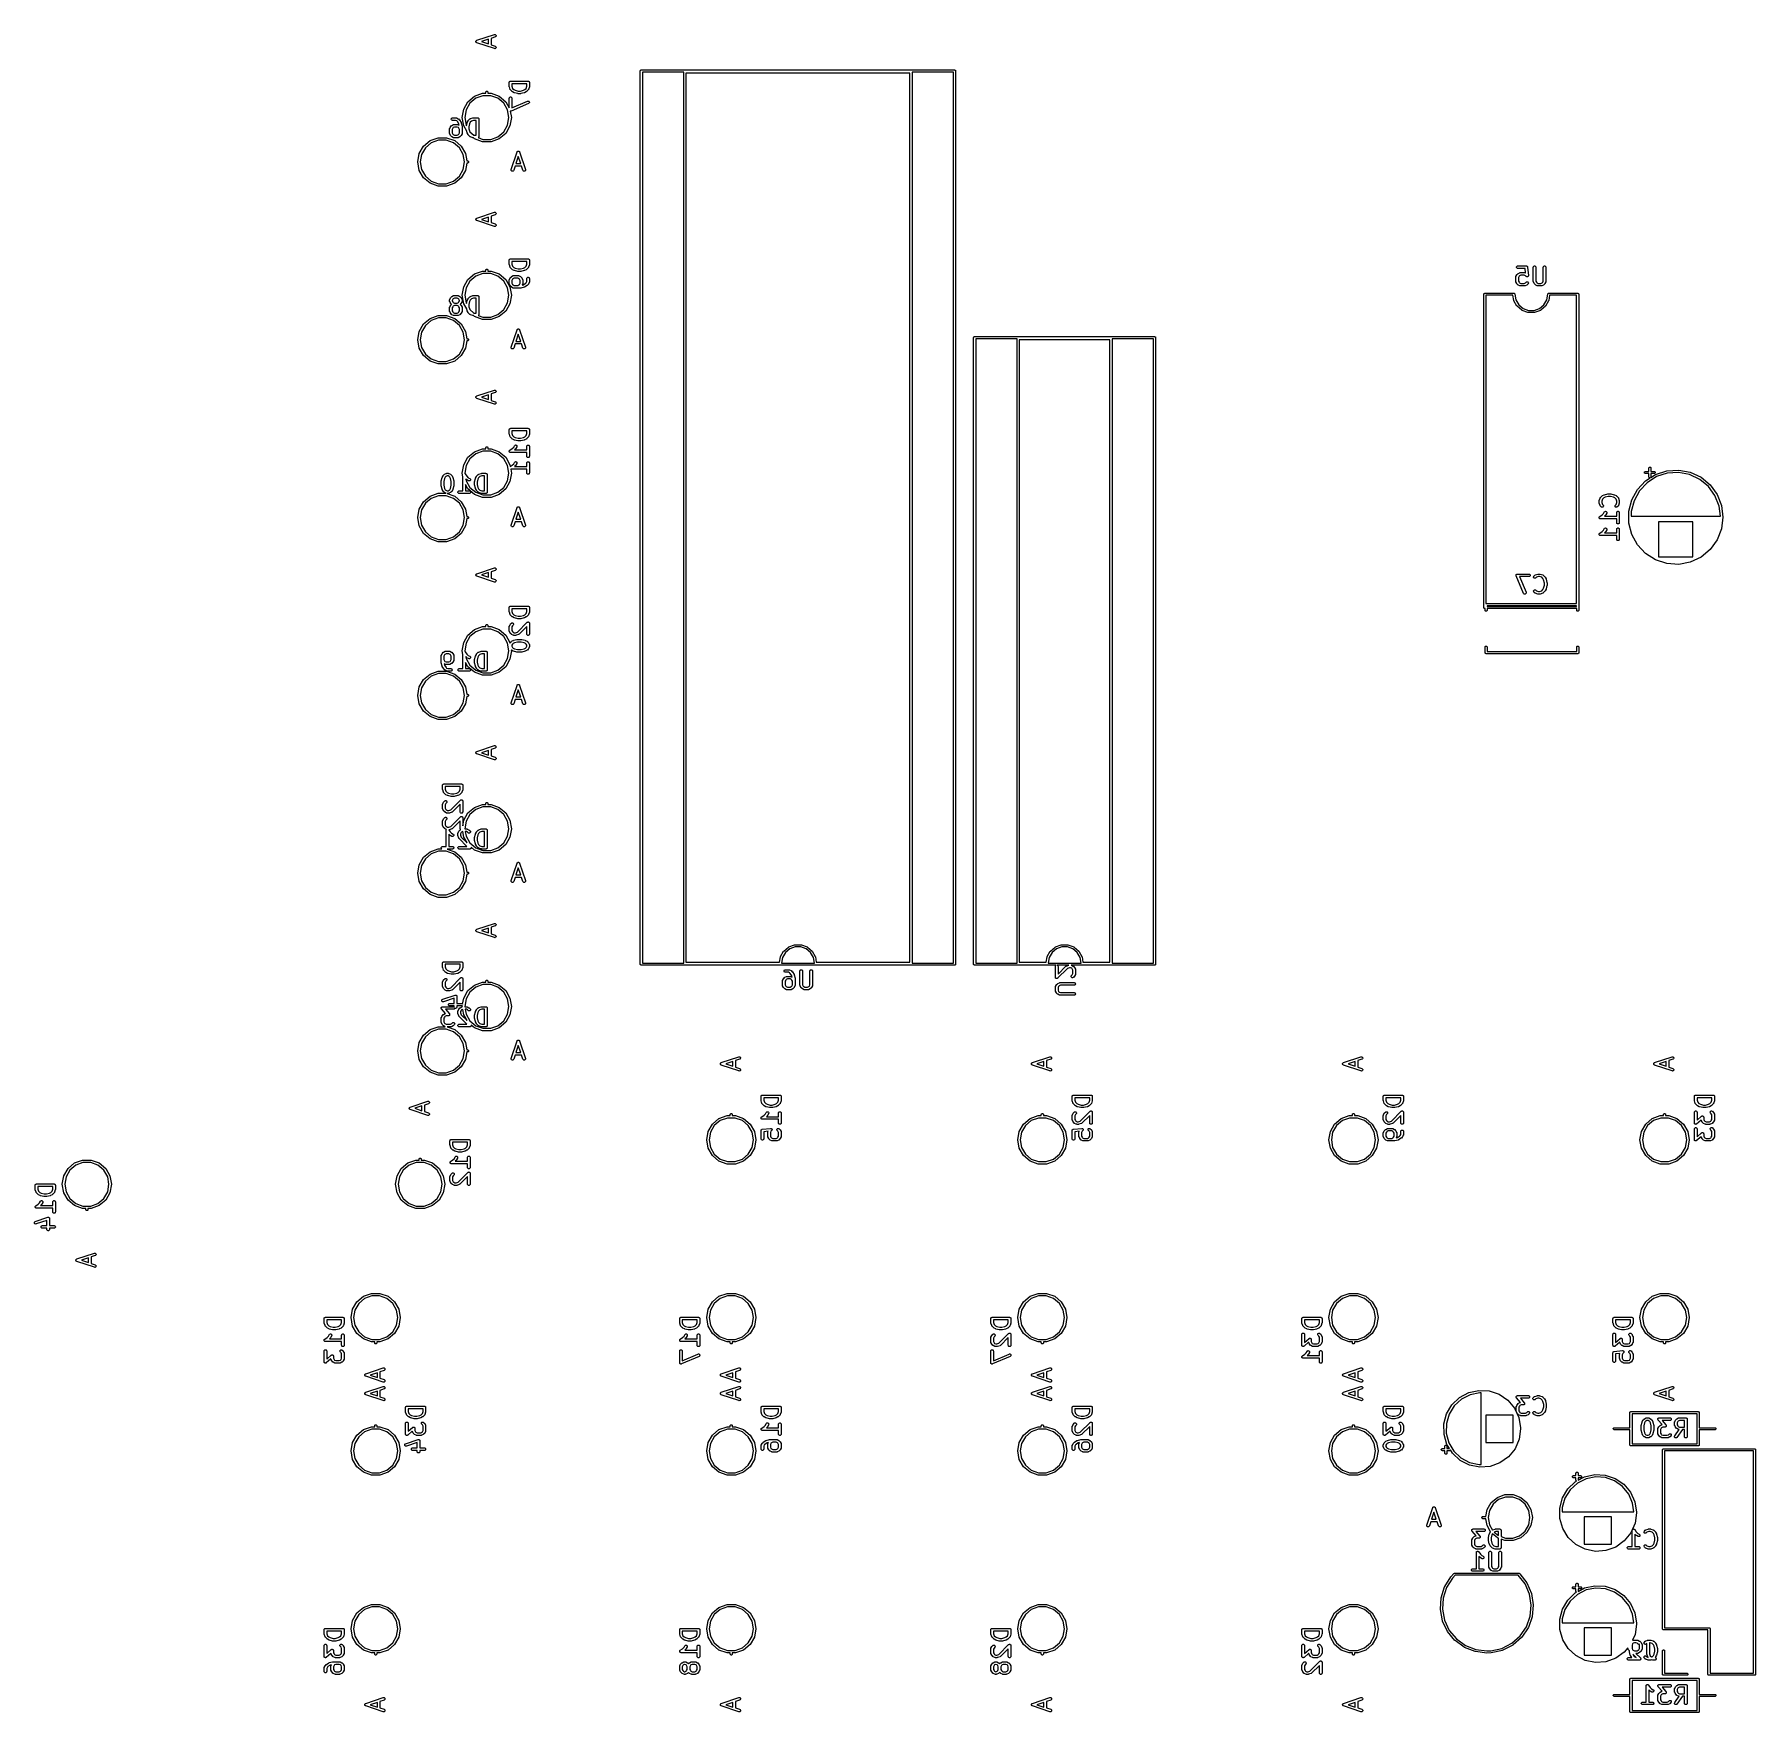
# Model space of a CAD drawing. Extents: x 102.4 to 200.8, y -140.7 to -44.8.
import ezdxf

# ---------------------------------------------------------------- set-up
doc = ezdxf.new("R2010")
doc.units = 0
doc.header["$MEASUREMENT"] = 0
doc.layers.add('BLACK', color=7, linetype='CONTINUOUS')

msp = doc.modelspace()

# ---------------------------------------------------------------- linework, layer by layer
at = {"layer": 'BLACK', "linetype": 'CONTINUOUS'}
for p, q in [((127.648, -45.179), (127.649, -45.177)), ((127.648, -45.19), (127.648, -45.179)), ((127.648, -45.201), (127.648, -45.19)), ((127.649, -45.203), (127.648, -45.201)), ((127.649, -45.175), (127.653, -45.1647)), ((127.649, -45.177), (127.649, -45.175)), ((127.649, -45.205), (127.649, -45.203)), ((127.653, -45.2153), (127.649, -45.205)), ((127.653, -45.1647), (127.656, -45.1543)), ((127.656, -45.2257), (127.653, -45.2153)), ((127.656, -45.1543), (127.658, -45.1527)), ((127.658, -45.2273), (127.656, -45.2257)), ((127.658, -45.1507), (127.666, -45.1425)), ((127.658, -45.1527), (127.658, -45.1507)), ((127.658, -45.2293), (127.658, -45.2273)), ((127.666, -45.2375), (127.658, -45.2293)), ((127.666, -45.1425), (127.673, -45.1339)), ((127.673, -45.2461), (127.666, -45.2375)), ((127.673, -45.1339), (127.674, -45.1328)), ((127.674, -45.2472), (127.673, -45.2461)), ((127.674, -45.1328), (127.676, -45.1313)), ((127.676, -45.2487), (127.674, -45.2472)), ((127.676, -45.1313), (127.685, -45.126)), ((127.685, -45.126), (127.695, -45.1202)), ((127.695, -45.1202), (127.697, -45.1198)), ((127.697, -45.1198), (127.699, -45.1188)), ((127.699, -45.1188), (128.699, -44.7855)), ((128.362, -45.056), (127.96, -45.19)), ((127.96, -45.19), (128.362, -45.324)), ((128.362, -45.324), (128.362, -45.056)), ((128.746, -44.9278), (128.512, -45.006)), ((128.512, -45.006), (128.512, -45.374)), ((128.699, -44.7855), (128.724, -44.7817)), ((128.724, -44.7817), (128.75, -44.7869)), ((128.769, -44.9154), (128.746, -44.9278)), ((128.75, -44.7869), (128.772, -44.8006)), ((128.786, -44.8959), (128.769, -44.9154)), ((128.772, -44.8006), (128.788, -44.821)), ((128.796, -44.8717), (128.786, -44.8959)), ((128.788, -44.821), (128.797, -44.8457)), ((128.797, -44.8457), (128.796, -44.8717)), ((127.685, -45.254), (127.676, -45.2487)), ((127.695, -45.2597), (127.685, -45.254)), ((127.697, -45.2602), (127.695, -45.2597)), ((127.699, -45.2612), (127.697, -45.2602)), ((128.699, -45.5945), (127.699, -45.2612)), ((128.512, -45.374), (128.746, -45.4522)), ((128.724, -45.5983), (128.699, -45.5945)), ((128.75, -45.5931), (128.724, -45.5983)), ((128.746, -45.4522), (128.769, -45.4646)), ((128.772, -45.5794), (128.75, -45.5931)), ((128.769, -45.4646), (128.786, -45.4841)), ((128.788, -45.559), (128.772, -45.5794)), ((128.786, -45.4841), (128.796, -45.5083)), ((128.797, -45.5343), (128.788, -45.559)), ((128.796, -45.5083), (128.797, -45.5343)), ((137.04, -46.8594), (137.042, -46.8544)), ((137.04, -46.8648), (137.04, -46.8594)), ((137.04, -97.9152), (137.04, -46.8648)), ((137.042, -46.8544), (137.043, -46.8492)), ((137.043, -46.8492), (137.045, -46.8446)), ((137.045, -46.8446), (137.047, -46.8395)), ((137.047, -46.8395), (137.051, -46.8354)), ((137.051, -46.8354), (137.053, -46.8308)), ((137.053, -46.8308), (137.057, -46.8274)), ((137.057, -46.8274), (137.061, -46.8233)), ((137.061, -46.8233), (137.065, -46.8207)), ((137.065, -46.8207), (137.07, -46.8172)), ((137.07, -46.8172), (137.075, -46.8154)), ((137.075, -46.8154), (137.079, -46.8127)), ((137.079, -46.8127), (137.084, -46.8118)), ((137.084, -46.8118), (137.089, -46.81)), ((137.089, -46.81), (137.095, -46.81)), ((137.095, -46.81), (137.095, -46.81)), ((137.095, -46.81), (155.005, -46.81)), ((137.16, -46.93), (137.16, -97.85)), ((139.53, -46.93), (137.16, -46.93)), ((139.53, -97.85), (139.53, -46.93)), ((152.45, -46.99), (139.65, -46.99)), ((139.65, -46.99), (139.65, -97.79)), ((152.45, -97.79), (152.45, -46.99)), ((152.57, -46.93), (152.57, -97.85)), ((154.94, -46.93), (152.57, -46.93)), ((154.94, -97.85), (154.94, -46.93)), ((155.005, -46.81), (155.011, -46.81)), ((155.005, -46.81), (155.005, -46.81)), ((155.011, -46.81), (155.016, -46.8118)), ((155.016, -46.8118), (155.021, -46.8127)), ((155.021, -46.8127), (155.025, -46.8154)), ((155.025, -46.8154), (155.03, -46.8172)), ((155.03, -46.8172), (155.035, -46.8207)), ((155.035, -46.8207), (155.039, -46.8233)), ((155.039, -46.8233), (155.043, -46.8274)), ((155.043, -46.8274), (155.047, -46.8308)), ((155.047, -46.8308), (155.049, -46.8355)), ((155.049, -46.8355), (155.053, -46.8395)), ((155.053, -46.8395), (155.055, -46.8445)), ((155.055, -46.8445), (155.057, -46.8492)), ((155.057, -46.8492), (155.058, -46.8544)), ((155.058, -46.8544), (155.06, -46.8594)), ((155.06, -46.8594), (155.06, -46.8647)), ((155.06, -46.8647), (155.06, -46.8648)), ((155.06, -46.8648), (155.06, -97.9152)), ((127.567, -48.312), (128.026, -48.145)), ((128.026, -48.145), (128.21, -48.145)), ((128.21, -48.0848), (128.213, -48.0692)), ((128.21, -48.145), (128.21, -48.0848)), ((128.213, -48.0692), (128.223, -48.0508)), ((128.223, -48.0508), (128.24, -48.0372)), ((128.24, -48.0372), (128.259, -48.03)), ((128.259, -48.03), (128.281, -48.03)), ((128.281, -48.03), (128.3, -48.0372)), ((128.3, -48.0372), (128.317, -48.0508)), ((128.317, -48.0508), (128.327, -48.0692)), ((128.327, -48.0692), (128.33, -48.0848)), ((128.33, -48.0848), (128.33, -48.145)), ((128.33, -48.145), (128.514, -48.145)), ((128.514, -48.145), (128.973, -48.312)), ((129.552, -47.5219), (129.554, -47.5154)), ((129.552, -47.76), (129.552, -47.5219)), ((129.554, -47.7718), (129.552, -47.76)), ((129.554, -47.5089), (129.556, -47.5027)), ((129.554, -47.5154), (129.554, -47.5089)), ((129.556, -47.7837), (129.554, -47.7718)), ((129.556, -47.5027), (129.557, -47.4963)), ((129.604, -47.9266), (129.556, -47.7837)), ((129.557, -47.4963), (129.56, -47.4906)), ((129.56, -47.4906), (129.562, -47.4844)), ((129.562, -47.4844), (129.567, -47.4794)), ((129.567, -47.4794), (129.57, -47.4737)), ((129.57, -47.4737), (129.575, -47.4695)), ((129.575, -47.4695), (129.579, -47.4645)), ((129.579, -47.4645), (129.585, -47.4612)), ((129.585, -47.4612), (129.59, -47.457)), ((129.59, -47.457), (129.596, -47.4547)), ((129.596, -47.4547), (129.602, -47.4514)), ((129.602, -47.4514), (129.608, -47.4503)), ((129.606, -47.9304), (129.604, -47.9266)), ((129.607, -47.9346), (129.606, -47.9304)), ((129.612, -47.9417), (129.607, -47.9346)), ((129.608, -47.4503), (129.614, -47.448)), ((129.616, -47.9495), (129.612, -47.9417)), ((129.614, -47.448), (129.621, -47.448)), ((129.619, -47.9523), (129.616, -47.9495)), ((129.622, -47.9559), (129.619, -47.9523)), ((129.621, -47.448), (129.627, -47.4469)), ((129.717, -48.0511), (129.622, -47.9559)), ((129.627, -47.4469), (130.627, -47.4469)), ((129.702, -47.5969), (129.702, -47.7478)), ((130.552, -47.5969), (129.702, -47.5969)), ((129.702, -47.7478), (129.741, -47.8623)), ((129.727, -48.058), (129.717, -48.0511)), ((129.737, -48.0652), (129.727, -48.058)), ((129.832, -48.1128), (129.737, -48.0652)), ((129.741, -47.8623), (129.815, -47.9365)), ((129.815, -47.9365), (129.892, -47.9749)), ((129.84, -48.1151), (129.832, -48.1128)), ((129.847, -48.1185), (129.84, -48.1151)), ((130.038, -48.1661), (129.847, -48.1185)), ((129.892, -47.9749), (130.065, -48.0183)), ((130.047, -48.1667), (130.038, -48.1661)), ((130.056, -48.1683), (130.047, -48.1667)), ((130.199, -48.1683), (130.056, -48.1683)), ((130.065, -48.0183), (130.19, -48.0183)), ((130.19, -48.0183), (130.363, -47.9749)), ((130.208, -48.1667), (130.199, -48.1683)), ((130.217, -48.1661), (130.208, -48.1667)), ((130.407, -48.1185), (130.217, -48.1661)), ((130.363, -47.9749), (130.44, -47.9365)), ((130.415, -48.1151), (130.407, -48.1185)), ((130.423, -48.1128), (130.415, -48.1151)), ((130.518, -48.0652), (130.423, -48.1128)), ((130.44, -47.9365), (130.514, -47.8623)), ((130.514, -47.8623), (130.552, -47.7478)), ((130.528, -48.058), (130.518, -48.0652)), ((130.538, -48.0511), (130.528, -48.058)), ((130.633, -47.9559), (130.538, -48.0511)), ((130.552, -47.7478), (130.552, -47.5969)), ((130.627, -47.4469), (130.634, -47.448)), ((130.635, -47.9523), (130.633, -47.9559)), ((130.634, -47.448), (130.64, -47.448)), ((130.639, -47.9495), (130.635, -47.9523)), ((130.643, -47.9418), (130.639, -47.9495)), ((130.64, -47.448), (130.647, -47.4503)), ((130.648, -47.9346), (130.643, -47.9418)), ((130.647, -47.4503), (130.653, -47.4514)), ((130.649, -47.9304), (130.648, -47.9346)), ((130.651, -47.9266), (130.649, -47.9304)), ((130.699, -47.7837), (130.651, -47.9266)), ((130.653, -47.4514), (130.659, -47.4547)), ((130.659, -47.4547), (130.665, -47.457)), ((130.665, -47.457), (130.67, -47.4612)), ((130.67, -47.4612), (130.676, -47.4645)), ((130.676, -47.4645), (130.68, -47.4695)), ((130.68, -47.4695), (130.685, -47.4737)), ((130.685, -47.4737), (130.688, -47.4794)), ((130.688, -47.4794), (130.692, -47.4844)), ((130.692, -47.4844), (130.695, -47.4906)), ((130.695, -47.4906), (130.698, -47.4963)), ((130.698, -47.4963), (130.699, -47.5027)), ((130.699, -47.5027), (130.701, -47.5089)), ((130.7, -47.7718), (130.699, -47.7837)), ((130.702, -47.76), (130.7, -47.7718)), ((130.701, -47.5089), (130.701, -47.5154)), ((130.701, -47.5154), (130.702, -47.5219)), ((130.702, -47.5219), (130.702, -47.76)), ((126.864, -49.53), (126.948, -49.049)), ((126.948, -49.049), (127.193, -48.626)), ((127.08, -49.0969), (127.004, -49.53)), ((127.3, -48.716), (127.08, -49.0969)), ((127.193, -48.626), (127.567, -48.312)), ((127.637, -48.4333), (127.3, -48.716)), ((128.05, -48.2829), (127.637, -48.4333)), ((128.49, -48.2829), (128.05, -48.2829)), ((128.903, -48.4333), (128.49, -48.2829)), ((129.24, -48.716), (128.903, -48.4333)), ((128.973, -48.312), (129.347, -48.626)), ((129.46, -49.0969), (129.24, -48.716)), ((129.347, -48.626), (129.552, -48.9811)), ((129.536, -49.53), (129.46, -49.0969)), ((129.552, -48.4267), (129.557, -48.401)), ((129.552, -48.9811), (129.552, -48.4267)), ((129.557, -48.401), (129.57, -48.3785)), ((129.57, -48.3785), (129.59, -48.3617)), ((129.59, -48.3617), (129.614, -48.3528)), ((129.614, -49.1672), (129.612, -49.1664)), ((129.612, -49.1664), (129.676, -49.53)), ((129.614, -48.3528), (129.64, -48.3528)), ((129.623, -49.1672), (129.614, -49.1672)), ((129.632, -49.1682), (129.623, -49.1672)), ((129.636, -49.1672), (129.632, -49.1682)), ((129.64, -49.1672), (129.636, -49.1672)), ((129.64, -48.3528), (129.665, -48.3617)), ((129.649, -49.1642), (129.64, -49.1672)), ((129.657, -49.1623), (129.649, -49.1642)), ((130.657, -48.7337), (129.657, -49.1623)), ((129.665, -48.3617), (129.685, -48.3785)), ((129.685, -48.3785), (129.698, -48.401)), ((129.698, -48.401), (129.702, -48.4267)), ((129.702, -48.4267), (129.702, -48.9796)), ((129.702, -48.9796), (130.598, -48.5958)), ((130.598, -48.5958), (130.623, -48.5899)), ((130.623, -48.5899), (130.649, -48.593)), ((130.649, -48.593), (130.672, -48.6047)), ((130.679, -48.7194), (130.657, -48.7337)), ((130.672, -48.6047), (130.69, -48.6237)), ((130.694, -48.6986), (130.679, -48.7194)), ((130.69, -48.6237), (130.7, -48.6476)), ((130.702, -48.6736), (130.694, -48.6986)), ((130.7, -48.6476), (130.702, -48.6736)), ((126.142, -50.1718), (126.144, -50.1632)), ((126.144, -50.1632), (126.146, -50.1594)), ((126.146, -50.1594), (126.147, -50.1553)), ((126.147, -50.1553), (126.195, -50.06)), ((126.195, -50.06), (126.202, -50.0504)), ((126.202, -50.0504), (126.209, -50.0405)), ((126.209, -50.0405), (126.256, -49.9929)), ((126.236, -49.6044), (126.245, -49.5799)), ((126.236, -49.6304), (126.236, -49.6044)), ((126.245, -49.6549), (126.236, -49.6304)), ((126.245, -49.5799), (126.261, -49.5599)), ((126.261, -49.6748), (126.245, -49.6549)), ((126.256, -49.9929), (126.266, -49.986)), ((126.261, -49.5599), (126.284, -49.5469)), ((126.284, -49.6879), (126.261, -49.6748)), ((126.266, -49.986), (126.276, -49.9789)), ((126.276, -49.9789), (126.371, -49.9313)), ((126.284, -49.5469), (126.31, -49.5424)), ((126.31, -49.6924), (126.284, -49.6879)), ((126.324, -50.138), (126.289, -50.2065)), ((126.31, -49.5424), (126.5, -49.5424)), ((126.482, -49.6924), (126.31, -49.6924)), ((126.354, -50.1076), (126.324, -50.138)), ((126.422, -50.0733), (126.354, -50.1076)), ((126.371, -49.9313), (126.375, -49.93)), ((126.375, -49.93), (126.379, -49.9279)), ((126.379, -49.9279), (126.388, -49.9263)), ((126.388, -49.9263), (126.396, -49.9238)), ((126.396, -49.9238), (126.401, -49.9241)), ((126.401, -49.9241), (126.405, -49.9233)), ((126.405, -49.9233), (126.595, -49.9233)), ((126.578, -50.0733), (126.422, -50.0733)), ((126.551, -49.7266), (126.482, -49.6924)), ((126.5, -49.5424), (126.504, -49.5431)), ((126.504, -49.5431), (126.509, -49.5429)), ((126.509, -49.5429), (126.517, -49.5454)), ((126.517, -49.5454), (126.526, -49.5469)), ((126.526, -49.5469), (126.529, -49.5491)), ((126.529, -49.5491), (126.534, -49.5503)), ((126.534, -49.5503), (126.629, -49.5979)), ((126.585, -49.7604), (126.551, -49.7266)), ((126.646, -50.1076), (126.578, -50.0733)), ((126.668, -49.8863), (126.585, -49.7604)), ((126.595, -49.9233), (126.599, -49.9241)), ((126.599, -49.9241), (126.604, -49.9238)), ((126.604, -49.9238), (126.612, -49.9263)), ((126.612, -49.9263), (126.621, -49.9279)), ((126.621, -49.9279), (126.625, -49.93)), ((126.625, -49.93), (126.629, -49.9313)), ((126.629, -49.5979), (126.638, -49.6051)), ((126.629, -49.9313), (126.687, -49.9604)), ((126.638, -49.6051), (126.648, -49.612)), ((126.676, -50.138), (126.646, -50.1076)), ((126.648, -49.612), (126.696, -49.6596)), ((126.687, -49.9604), (126.668, -49.8863)), ((126.711, -50.2065), (126.676, -50.138)), ((126.696, -49.6596), (126.7, -49.6657)), ((126.7, -49.6657), (126.705, -49.671)), ((126.705, -49.671), (126.8, -49.8139)), ((126.8, -49.8139), (126.806, -49.8256)), ((126.806, -49.8256), (126.811, -49.8373)), ((126.811, -49.8373), (126.858, -50.0278)), ((126.858, -50.0278), (126.859, -50.0369)), ((126.859, -50.0369), (126.861, -50.046)), ((126.861, -50.046), (126.861, -50.4269)), ((126.948, -50.011), (126.864, -49.53)), ((127.119, -50.3057), (126.948, -50.011)), ((127.004, -49.53), (127.08, -49.9631)), ((127.08, -49.9631), (127.101, -49.9995)), ((127.101, -49.9995), (127.142, -49.8373)), ((127.142, -49.8373), (127.145, -49.8298)), ((127.145, -49.8298), (127.147, -49.8219)), ((127.147, -49.8219), (127.195, -49.7267)), ((127.195, -49.7267), (127.202, -49.717)), ((127.202, -49.717), (127.209, -49.7072)), ((127.209, -49.7072), (127.304, -49.612)), ((127.285, -49.8817), (127.242, -50.0552)), ((127.242, -50.0552), (127.242, -50.1796)), ((127.324, -49.8047), (127.285, -49.8817)), ((127.304, -49.612), (127.308, -49.6095)), ((127.308, -49.6095), (127.311, -49.6063)), ((127.311, -49.6063), (127.318, -49.6021)), ((127.318, -49.6021), (127.325, -49.597)), ((127.398, -49.7306), (127.324, -49.8047)), ((127.325, -49.597), (127.33, -49.5959)), ((127.33, -49.5959), (127.333, -49.5938)), ((127.333, -49.5938), (127.476, -49.5462)), ((127.512, -49.6924), (127.398, -49.7306)), ((127.476, -49.5462), (127.488, -49.5445)), ((127.488, -49.5445), (127.5, -49.5424)), ((127.5, -49.5424), (127.738, -49.5424)), ((127.663, -49.6924), (127.512, -49.6924)), ((127.663, -50.5424), (127.663, -49.6924)), ((127.738, -49.5424), (127.745, -49.5435)), ((127.745, -49.5435), (127.751, -49.5435)), ((127.751, -49.5435), (127.757, -49.5458)), ((127.757, -49.5458), (127.764, -49.5469)), ((127.764, -49.5469), (127.769, -49.5502)), ((127.769, -49.5502), (127.776, -49.5524)), ((127.776, -49.5524), (127.781, -49.5566)), ((127.781, -49.5566), (127.786, -49.5599)), ((127.786, -49.5599), (127.791, -49.565)), ((127.791, -49.565), (127.796, -49.5692)), ((127.796, -49.5692), (127.799, -49.5749)), ((127.799, -49.5749), (127.803, -49.5799)), ((127.803, -49.5799), (127.805, -49.586)), ((127.805, -49.586), (127.809, -49.5917)), ((127.809, -49.5917), (127.81, -49.5982)), ((127.81, -49.5982), (127.812, -49.6044)), ((127.812, -49.6044), (127.812, -49.6109)), ((127.812, -49.6109), (127.813, -49.6174)), ((127.813, -49.6174), (127.813, -50.6174)), ((129.24, -50.344), (129.46, -49.9631)), ((129.592, -50.011), (129.347, -50.434)), ((129.46, -49.9631), (129.536, -49.53)), ((129.676, -49.53), (129.592, -50.011)), ((124.653, -51.166), (125.027, -50.852)), ((125.097, -50.9733), (124.76, -51.256)), ((125.027, -50.852), (125.486, -50.685)), ((125.51, -50.8229), (125.097, -50.9733)), ((125.486, -50.685), (125.974, -50.685)), ((125.95, -50.8229), (125.51, -50.8229)), ((126.363, -50.9733), (125.95, -50.8229)), ((125.974, -50.685), (126.433, -50.852)), ((126.139, -50.1888), (126.14, -50.1845)), ((126.139, -50.4269), (126.139, -50.1888)), ((126.14, -50.4312), (126.139, -50.4269)), ((126.14, -50.1802), (126.142, -50.1718)), ((126.14, -50.1845), (126.14, -50.1802)), ((126.14, -50.4355), (126.14, -50.4312)), ((126.142, -50.4439), (126.14, -50.4355)), ((126.144, -50.4526), (126.142, -50.4439)), ((126.146, -50.4563), (126.144, -50.4526)), ((126.147, -50.4604), (126.146, -50.4563)), ((126.195, -50.5557), (126.147, -50.4604)), ((126.202, -50.5653), (126.195, -50.5557)), ((126.209, -50.5752), (126.202, -50.5653)), ((126.256, -50.6228), (126.209, -50.5752)), ((126.266, -50.6297), (126.256, -50.6228)), ((126.276, -50.6368), (126.266, -50.6297)), ((126.371, -50.6845), (126.276, -50.6368)), ((126.289, -50.2065), (126.289, -50.4092)), ((126.289, -50.4092), (126.324, -50.4777)), ((126.324, -50.4777), (126.354, -50.5081)), ((126.354, -50.5081), (126.422, -50.5424)), ((126.7, -51.256), (126.363, -50.9733)), ((126.375, -50.6857), (126.371, -50.6845)), ((126.379, -50.6879), (126.375, -50.6857)), ((126.388, -50.6894), (126.379, -50.6879)), ((126.396, -50.6919), (126.388, -50.6894)), ((126.401, -50.6916), (126.396, -50.6919)), ((126.405, -50.6924), (126.401, -50.6916)), ((126.595, -50.6924), (126.405, -50.6924)), ((126.422, -50.5424), (126.578, -50.5424)), ((126.433, -50.852), (126.807, -51.166)), ((126.578, -50.5424), (126.646, -50.5081)), ((126.599, -50.6916), (126.595, -50.6924)), ((126.604, -50.6919), (126.599, -50.6916)), ((126.612, -50.6894), (126.604, -50.6919)), ((126.621, -50.6879), (126.612, -50.6894)), ((126.625, -50.6857), (126.621, -50.6879)), ((126.629, -50.6845), (126.625, -50.6857)), ((126.724, -50.6368), (126.629, -50.6845)), ((126.646, -50.5081), (126.676, -50.4777)), ((126.676, -50.4777), (126.711, -50.4092)), ((126.711, -50.4092), (126.711, -50.2065)), ((126.734, -50.6297), (126.724, -50.6368)), ((126.744, -50.6228), (126.734, -50.6297)), ((126.791, -50.5752), (126.744, -50.6228)), ((126.798, -50.5653), (126.791, -50.5752)), ((126.805, -50.5557), (126.798, -50.5653)), ((126.853, -50.4604), (126.805, -50.5557)), ((126.854, -50.4563), (126.853, -50.4604)), ((126.856, -50.4526), (126.854, -50.4563)), ((126.858, -50.4439), (126.856, -50.4526)), ((126.86, -50.4355), (126.858, -50.4439)), ((126.861, -50.4269), (126.86, -50.4312)), ((126.86, -50.4312), (126.86, -50.4355)), ((127.142, -50.3975), (127.119, -50.3057)), ((127.145, -50.405), (127.142, -50.3975)), ((127.147, -50.4128), (127.145, -50.405)), ((127.195, -50.5081), (127.147, -50.4128)), ((127.202, -50.5177), (127.195, -50.5081)), ((127.209, -50.5276), (127.202, -50.5177)), ((127.304, -50.6228), (127.209, -50.5276)), ((127.242, -50.1796), (127.27, -50.2917)), ((127.27, -50.2917), (127.3, -50.344)), ((127.3, -50.344), (127.536, -50.5424)), ((127.308, -50.6253), (127.304, -50.6228)), ((127.311, -50.6285), (127.308, -50.6253)), ((127.318, -50.6327), (127.311, -50.6285)), ((127.325, -50.6377), (127.318, -50.6327)), ((127.33, -50.6389), (127.325, -50.6377)), ((127.333, -50.6409), (127.33, -50.6389)), ((127.476, -50.6885), (127.333, -50.6409)), ((127.488, -50.6903), (127.476, -50.6885)), ((127.5, -50.6924), (127.488, -50.6903)), ((127.501, -50.6924), (127.5, -50.6924)), ((127.567, -50.748), (127.501, -50.6924)), ((127.536, -50.5424), (127.663, -50.5424)), ((128.026, -50.915), (127.567, -50.748)), ((127.781, -50.6781), (127.78, -50.6788)), ((127.78, -50.6788), (128.05, -50.7771)), ((127.786, -50.6748), (127.781, -50.6781)), ((127.791, -50.6698), (127.786, -50.6748)), ((127.796, -50.6656), (127.791, -50.6698)), ((127.799, -50.6599), (127.796, -50.6656)), ((127.803, -50.6549), (127.799, -50.6599)), ((127.805, -50.6487), (127.803, -50.6549)), ((127.809, -50.643), (127.805, -50.6487)), ((127.81, -50.6366), (127.809, -50.643)), ((127.812, -50.6304), (127.81, -50.6366)), ((127.813, -50.6174), (127.812, -50.6238)), ((127.812, -50.6238), (127.812, -50.6304)), ((128.514, -50.915), (128.026, -50.915)), ((128.05, -50.7771), (128.49, -50.7771)), ((128.49, -50.7771), (128.903, -50.6267)), ((128.973, -50.748), (128.514, -50.915)), ((128.903, -50.6267), (129.24, -50.344)), ((129.347, -50.434), (128.973, -50.748)), ((124.324, -52.07), (124.408, -51.589)), ((124.408, -52.551), (124.324, -52.07)), ((124.408, -51.589), (124.653, -51.166)), ((124.54, -51.6369), (124.464, -52.07)), ((124.464, -52.07), (124.54, -52.5031)), ((124.76, -51.256), (124.54, -51.6369)), ((126.92, -51.6369), (126.7, -51.256)), ((126.807, -51.166), (127.052, -51.589)), ((126.996, -52.07), (126.92, -51.6369)), ((126.92, -52.5031), (126.996, -52.07)), ((127.052, -51.589), (127.126, -52.01)), ((127.126, -52.13), (127.052, -52.551)), ((127.126, -52.01), (127.175, -52.01)), ((127.175, -52.13), (127.126, -52.13)), ((127.175, -52.01), (127.191, -52.0127)), ((127.191, -52.1273), (127.175, -52.13)), ((127.191, -52.0127), (127.209, -52.0233)), ((127.209, -52.1167), (127.191, -52.1273)), ((127.209, -52.0233), (127.223, -52.0395)), ((127.223, -52.1005), (127.209, -52.1167)), ((127.223, -52.0395), (127.23, -52.0594)), ((127.23, -52.0806), (127.223, -52.1005)), ((127.23, -52.0594), (127.23, -52.0806)), ((129.666, -52.4987), (129.999, -51.4987)), ((130.07, -51.7595), (129.936, -52.1617)), ((129.999, -51.4987), (130, -51.4968)), ((130, -51.4948), (130.006, -51.4854)), ((130, -51.4968), (130, -51.4948)), ((130.006, -51.4854), (130.011, -51.4758)), ((130.011, -51.4758), (130.013, -51.4744)), ((130.013, -51.4744), (130.014, -51.4726)), ((130.014, -51.4726), (130.023, -51.4658)), ((130.023, -51.4658), (130.031, -51.4585)), ((130.031, -51.4585), (130.033, -51.4577)), ((130.033, -51.4577), (130.034, -51.4564)), ((130.034, -51.4564), (130.045, -51.4529)), ((130.045, -51.4529), (130.055, -51.4489)), ((130.055, -51.4489), (130.057, -51.4488)), ((130.057, -51.4488), (130.059, -51.4482)), ((130.059, -51.4482), (130.07, -51.4485)), ((130.07, -51.4485), (130.081, -51.4482)), ((130.204, -52.1617), (130.07, -51.7595)), ((130.081, -51.4482), (130.083, -51.4488)), ((130.083, -51.4488), (130.085, -51.4489)), ((130.085, -51.4489), (130.095, -51.4529)), ((130.095, -51.4529), (130.106, -51.4564)), ((130.106, -51.4564), (130.107, -51.4577)), ((130.107, -51.4577), (130.109, -51.4585)), ((130.109, -51.4585), (130.117, -51.4658)), ((130.117, -51.4658), (130.126, -51.4726)), ((130.126, -51.4726), (130.127, -51.4744)), ((130.127, -51.4744), (130.129, -51.4758)), ((130.129, -51.4758), (130.134, -51.4854)), ((130.134, -51.4854), (130.14, -51.4948)), ((130.14, -51.4948), (130.14, -51.4968)), ((130.14, -51.4968), (130.141, -51.4987)), ((130.141, -51.4987), (130.474, -52.4987)), ((124.653, -52.974), (124.408, -52.551)), ((124.54, -52.5031), (124.76, -52.884)), ((125.027, -53.288), (124.653, -52.974)), ((124.76, -52.884), (125.097, -53.1667)), ((126.363, -53.1667), (126.7, -52.884)), ((126.807, -52.974), (126.433, -53.288)), ((126.7, -52.884), (126.92, -52.5031)), ((127.052, -52.551), (126.807, -52.974)), ((129.662, -52.5244), (129.666, -52.4987)), ((129.667, -52.5499), (129.662, -52.5244)), ((129.681, -52.5721), (129.667, -52.5499)), ((129.701, -52.5883), (129.681, -52.5721)), ((129.726, -52.5966), (129.701, -52.5883)), ((129.752, -52.5959), (129.726, -52.5966)), ((129.776, -52.5863), (129.752, -52.5959)), ((129.795, -52.569), (129.776, -52.5863)), ((129.808, -52.5461), (129.795, -52.569)), ((129.886, -52.3117), (129.808, -52.5461)), ((130.254, -52.3117), (129.886, -52.3117)), ((129.936, -52.1617), (130.204, -52.1617)), ((130.332, -52.5461), (130.254, -52.3117)), ((130.345, -52.569), (130.332, -52.5461)), ((130.364, -52.5863), (130.345, -52.569)), ((130.388, -52.5959), (130.364, -52.5863)), ((130.414, -52.5966), (130.388, -52.5959)), ((130.439, -52.5883), (130.414, -52.5966)), ((130.459, -52.5721), (130.439, -52.5883)), ((130.473, -52.5499), (130.459, -52.5721)), ((130.478, -52.5244), (130.473, -52.5499)), ((130.474, -52.4987), (130.478, -52.5244)), ((125.486, -53.455), (125.027, -53.288)), ((125.097, -53.1667), (125.51, -53.3171)), ((125.974, -53.455), (125.486, -53.455)), ((125.51, -53.3171), (125.95, -53.3171)), ((125.95, -53.3171), (126.363, -53.1667)), ((126.433, -53.288), (125.974, -53.455)), ((127.699, -55.2788), (128.699, -54.9455)), ((128.699, -54.9455), (128.724, -54.9417)), ((128.724, -54.9417), (128.75, -54.9469)), ((128.769, -55.0754), (128.746, -55.0878)), ((128.75, -54.9469), (128.772, -54.9606)), ((128.786, -55.0559), (128.769, -55.0754)), ((128.772, -54.9606), (128.788, -54.981)), ((128.796, -55.0317), (128.786, -55.0559)), ((128.788, -54.981), (128.797, -55.0057)), ((128.797, -55.0057), (128.796, -55.0317)), ((127.648, -55.339), (127.649, -55.337)), ((127.648, -55.35), (127.648, -55.339)), ((127.648, -55.361), (127.648, -55.35)), ((127.649, -55.363), (127.648, -55.361)), ((127.649, -55.335), (127.653, -55.3247)), ((127.649, -55.337), (127.649, -55.335)), ((127.649, -55.365), (127.649, -55.363)), ((127.653, -55.3753), (127.649, -55.365)), ((127.653, -55.3247), (127.656, -55.3143)), ((127.656, -55.3857), (127.653, -55.3753)), ((127.656, -55.3143), (127.658, -55.3127)), ((127.658, -55.3873), (127.656, -55.3857)), ((127.658, -55.3107), (127.666, -55.3025)), ((127.658, -55.3127), (127.658, -55.3107)), ((127.658, -55.3893), (127.658, -55.3873)), ((127.666, -55.3975), (127.658, -55.3893)), ((127.666, -55.3025), (127.673, -55.2939)), ((127.673, -55.4061), (127.666, -55.3975)), ((127.673, -55.2939), (127.674, -55.2928)), ((127.674, -55.4072), (127.673, -55.4061)), ((127.674, -55.2928), (127.676, -55.2913)), ((127.676, -55.4087), (127.674, -55.4072)), ((127.676, -55.2913), (127.685, -55.286)), ((127.685, -55.414), (127.676, -55.4087)), ((127.685, -55.286), (127.695, -55.2802)), ((127.695, -55.4198), (127.685, -55.414)), ((127.695, -55.2802), (127.697, -55.2798)), ((127.697, -55.4202), (127.695, -55.4198)), ((127.697, -55.2798), (127.699, -55.2788)), ((127.699, -55.4212), (127.697, -55.4202)), ((128.699, -55.7545), (127.699, -55.4212)), ((128.362, -55.216), (127.96, -55.35)), ((127.96, -55.35), (128.362, -55.484)), ((128.362, -55.484), (128.362, -55.216)), ((128.746, -55.0878), (128.512, -55.166)), ((128.512, -55.166), (128.512, -55.534)), ((128.512, -55.534), (128.746, -55.6122)), ((128.724, -55.7583), (128.699, -55.7545)), ((128.75, -55.7531), (128.724, -55.7583)), ((128.746, -55.6122), (128.769, -55.6246)), ((128.772, -55.7394), (128.75, -55.7531)), ((128.769, -55.6246), (128.786, -55.6441)), ((128.788, -55.719), (128.772, -55.7394)), ((128.786, -55.6441), (128.796, -55.6683)), ((128.797, -55.6943), (128.788, -55.719)), ((128.796, -55.6683), (128.797, -55.6943)), ((129.552, -57.6819), (129.554, -57.6754)), ((129.552, -57.92), (129.552, -57.6819)), ((129.554, -57.9318), (129.552, -57.92)), ((129.554, -57.6689), (129.556, -57.6627)), ((129.554, -57.6754), (129.554, -57.6689)), ((129.556, -57.9437), (129.554, -57.9318)), ((129.556, -57.6627), (129.557, -57.6563)), ((129.604, -58.0866), (129.556, -57.9437)), ((129.557, -57.6563), (129.56, -57.6506)), ((129.56, -57.6506), (129.562, -57.6444)), ((129.562, -57.6444), (129.567, -57.6394)), ((129.567, -57.6394), (129.57, -57.6337)), ((129.57, -57.6337), (129.575, -57.6295)), ((129.575, -57.6295), (129.579, -57.6245)), ((129.579, -57.6245), (129.585, -57.6212)), ((129.585, -57.6212), (129.59, -57.617)), ((129.59, -57.617), (129.596, -57.6147)), ((129.596, -57.6147), (129.602, -57.6114)), ((129.602, -57.6114), (129.608, -57.6103)), ((129.608, -57.6103), (129.614, -57.608)), ((129.614, -57.608), (129.621, -57.608)), ((129.621, -57.608), (129.627, -57.6069)), ((129.627, -57.6069), (130.627, -57.6069)), ((129.702, -57.7569), (129.702, -57.9078)), ((130.552, -57.7569), (129.702, -57.7569)), ((129.702, -57.9078), (129.741, -58.0223)), ((129.741, -58.0223), (129.815, -58.0965)), ((130.44, -58.0965), (130.514, -58.0223)), ((130.514, -58.0223), (130.552, -57.9078)), ((130.552, -57.9078), (130.552, -57.7569)), ((130.627, -57.6069), (130.634, -57.608)), ((130.634, -57.608), (130.64, -57.608)), ((130.64, -57.608), (130.647, -57.6103)), ((130.647, -57.6103), (130.653, -57.6114)), ((130.699, -57.9437), (130.651, -58.0866)), ((130.653, -57.6114), (130.659, -57.6147)), ((130.659, -57.6147), (130.665, -57.617)), ((130.665, -57.617), (130.67, -57.6212)), ((130.67, -57.6212), (130.676, -57.6245)), ((130.676, -57.6245), (130.68, -57.6295)), ((130.68, -57.6295), (130.685, -57.6337)), ((130.685, -57.6337), (130.688, -57.6394)), ((130.688, -57.6394), (130.692, -57.6444)), ((130.692, -57.6444), (130.695, -57.6506)), ((130.695, -57.6506), (130.698, -57.6563)), ((130.698, -57.6563), (130.699, -57.6627)), ((130.699, -57.6627), (130.701, -57.6689)), ((130.7, -57.9318), (130.699, -57.9437)), ((130.702, -57.92), (130.7, -57.9318)), ((130.701, -57.6689), (130.701, -57.6754)), ((130.701, -57.6754), (130.702, -57.6819)), ((130.702, -57.6819), (130.702, -57.92)), ((187.133, -58.0449), (187.15, -58.0249)), ((187.15, -58.0249), (187.172, -58.0119)), ((187.172, -58.0119), (187.198, -58.0074)), ((187.198, -58.0074), (187.674, -58.0074)), ((187.674, -58.0074), (187.677, -58.0079)), ((187.677, -58.0079), (187.68, -58.0076)), ((187.68, -58.0076), (187.69, -58.0101)), ((187.69, -58.0101), (187.7, -58.0119)), ((187.7, -58.0119), (187.702, -58.0133)), ((187.702, -58.0133), (187.705, -58.014)), ((187.705, -58.014), (187.714, -58.0198)), ((187.714, -58.0198), (187.722, -58.0249)), ((187.722, -58.0249), (187.724, -58.0271)), ((187.724, -58.0271), (187.727, -58.0287)), ((187.727, -58.0287), (187.733, -58.037)), ((188.08, -58.0567), (188.093, -58.0342)), ((188.093, -58.0342), (188.113, -58.0174)), ((188.113, -58.0174), (188.137, -58.0085)), ((188.137, -58.0085), (188.163, -58.0085)), ((188.163, -58.0085), (188.188, -58.0174)), ((188.188, -58.0174), (188.208, -58.0342)), ((188.208, -58.0342), (188.221, -58.0567)), ((188.651, -58.0567), (188.664, -58.0342)), ((188.664, -58.0342), (188.684, -58.0174)), ((188.684, -58.0174), (188.709, -58.0085)), ((188.709, -58.0085), (188.735, -58.0085)), ((188.735, -58.0085), (188.759, -58.0174)), ((188.759, -58.0174), (188.779, -58.0342)), ((188.779, -58.0342), (188.792, -58.0567)), ((126.948, -59.209), (127.193, -58.786)), ((127.3, -58.876), (127.08, -59.2569)), ((127.193, -58.786), (127.567, -58.472)), ((127.637, -58.5933), (127.3, -58.876)), ((127.567, -58.472), (128.026, -58.305)), ((128.05, -58.4429), (127.637, -58.5933)), ((128.026, -58.305), (128.21, -58.305)), ((128.49, -58.4429), (128.05, -58.4429)), ((128.21, -58.2448), (128.213, -58.2292)), ((128.21, -58.305), (128.21, -58.2448)), ((128.213, -58.2292), (128.223, -58.2108)), ((128.223, -58.2108), (128.24, -58.1972)), ((128.24, -58.1972), (128.259, -58.19)), ((128.259, -58.19), (128.281, -58.19)), ((128.281, -58.19), (128.3, -58.1972)), ((128.3, -58.1972), (128.317, -58.2108)), ((128.317, -58.2108), (128.327, -58.2292)), ((128.327, -58.2292), (128.33, -58.2448)), ((128.33, -58.2448), (128.33, -58.305)), ((128.33, -58.305), (128.514, -58.305)), ((128.903, -58.5933), (128.49, -58.4429)), ((128.514, -58.305), (128.973, -58.472)), ((129.24, -58.876), (128.903, -58.5933)), ((128.973, -58.472), (129.347, -58.786)), ((129.46, -59.2569), (129.24, -58.876)), ((129.347, -58.786), (129.592, -59.209)), ((129.552, -58.8248), (129.553, -58.8205)), ((129.552, -59.0152), (129.552, -58.8248)), ((129.553, -59.0195), (129.552, -59.0152)), ((129.553, -58.8162), (129.555, -58.8078)), ((129.553, -58.8205), (129.553, -58.8162)), ((129.553, -59.0238), (129.553, -59.0195)), ((129.555, -58.8078), (129.557, -58.7991)), ((129.557, -58.7991), (129.559, -58.7954)), ((129.559, -58.7954), (129.56, -58.7912)), ((129.56, -58.7912), (129.608, -58.696)), ((129.606, -58.0904), (129.604, -58.0866)), ((129.607, -58.0946), (129.606, -58.0904)), ((129.612, -58.1017), (129.607, -58.0946)), ((129.608, -58.696), (129.615, -58.6863)), ((129.616, -58.1095), (129.612, -58.1017)), ((129.615, -58.6863), (129.622, -58.6765)), ((129.619, -58.1123), (129.616, -58.1095)), ((129.622, -58.1159), (129.619, -58.1123)), ((129.717, -58.2111), (129.622, -58.1159)), ((129.622, -58.6765), (129.67, -58.6289)), ((129.67, -58.6289), (129.679, -58.622)), ((129.679, -58.622), (129.689, -58.6148)), ((129.689, -58.6148), (129.784, -58.5672)), ((129.737, -58.7739), (129.702, -58.8425)), ((129.702, -58.8425), (129.702, -58.9975)), ((129.702, -58.9975), (129.737, -59.066)), ((129.727, -58.218), (129.717, -58.2111)), ((129.737, -58.2252), (129.727, -58.218)), ((129.832, -58.2728), (129.737, -58.2252)), ((129.767, -58.7435), (129.737, -58.7739)), ((129.836, -58.7093), (129.767, -58.7435)), ((129.784, -58.5672), (129.788, -58.566)), ((129.788, -58.566), (129.792, -58.5638)), ((129.792, -58.5638), (129.801, -58.5623)), ((129.801, -58.5623), (129.809, -58.5598)), ((129.809, -58.5598), (129.814, -58.56)), ((129.814, -58.56), (129.818, -58.5593)), ((129.815, -58.0965), (129.892, -58.1349)), ((129.818, -58.5593), (130.056, -58.5593)), ((129.84, -58.2751), (129.832, -58.2728)), ((130.038, -58.7093), (129.836, -58.7093)), ((129.847, -58.2785), (129.84, -58.2751)), ((130.038, -58.3261), (129.847, -58.2785)), ((129.892, -58.1349), (130.065, -58.1783)), ((130.047, -58.3267), (130.038, -58.3261)), ((130.107, -58.7435), (130.038, -58.7093)), ((130.056, -58.3283), (130.047, -58.3267)), ((130.199, -58.3283), (130.056, -58.3283)), ((130.056, -58.5593), (130.06, -58.56)), ((130.06, -58.56), (130.065, -58.5598)), ((130.065, -58.1783), (130.19, -58.1783)), ((130.065, -58.5598), (130.073, -58.5623)), ((130.073, -58.5623), (130.082, -58.5638)), ((130.082, -58.5638), (130.085, -58.566)), ((130.085, -58.566), (130.089, -58.5672)), ((130.089, -58.5672), (130.185, -58.6148)), ((130.137, -58.7739), (130.107, -58.7435)), ((130.171, -58.8425), (130.137, -58.7739)), ((130.137, -59.066), (130.171, -58.9975)), ((130.171, -58.9975), (130.171, -58.8425)), ((130.185, -58.6148), (130.194, -58.622)), ((130.19, -58.1783), (130.363, -58.1349)), ((130.194, -58.622), (130.204, -58.6289)), ((130.208, -58.3267), (130.199, -58.3283)), ((130.204, -58.6289), (130.252, -58.6765)), ((130.217, -58.3261), (130.208, -58.3267)), ((130.407, -58.2785), (130.217, -58.3261)), ((130.252, -58.6765), (130.259, -58.6863)), ((130.259, -58.6863), (130.266, -58.696)), ((130.266, -58.696), (130.314, -58.7912)), ((130.314, -58.7912), (130.315, -58.7954)), ((130.315, -58.7954), (130.317, -58.7991)), ((130.317, -58.7991), (130.318, -58.8078)), ((130.318, -58.8078), (130.321, -58.8162)), ((130.321, -58.8162), (130.321, -58.8205)), ((130.321, -58.8205), (130.321, -58.8248)), ((130.321, -58.8248), (130.321, -59.0152)), ((130.321, -59.0152), (130.321, -59.0195)), ((130.321, -59.0195), (130.321, -59.0238)), ((130.358, -59.0885), (130.484, -59.0046)), ((130.363, -58.1349), (130.44, -58.0965)), ((130.415, -58.2751), (130.407, -58.2785)), ((130.423, -58.2728), (130.415, -58.2751)), ((130.518, -58.2252), (130.423, -58.2728)), ((130.484, -59.0046), (130.518, -58.9708)), ((130.528, -58.218), (130.518, -58.2252)), ((130.518, -58.9708), (130.552, -58.9023)), ((130.538, -58.2111), (130.528, -58.218)), ((130.633, -58.1159), (130.538, -58.2111)), ((130.552, -58.7295), (130.557, -58.7039)), ((130.552, -58.9023), (130.552, -58.7295)), ((130.557, -58.7039), (130.57, -58.6813)), ((130.57, -58.6813), (130.59, -58.6646)), ((130.59, -58.6646), (130.614, -58.6557)), ((130.614, -58.6557), (130.64, -58.6557)), ((130.635, -58.1123), (130.633, -58.1159)), ((130.639, -58.1095), (130.635, -58.1123)), ((130.643, -58.1018), (130.639, -58.1095)), ((130.64, -58.6557), (130.665, -58.6646)), ((130.648, -58.0946), (130.643, -58.1018)), ((130.694, -58.9535), (130.647, -59.0488)), ((130.649, -58.0904), (130.648, -58.0946)), ((130.651, -58.0866), (130.649, -58.0904)), ((130.665, -58.6646), (130.685, -58.6813)), ((130.685, -58.6813), (130.698, -58.7039)), ((130.696, -58.9494), (130.694, -58.9535)), ((130.698, -58.9457), (130.696, -58.9494)), ((130.698, -58.7039), (130.702, -58.7295)), ((130.699, -58.937), (130.698, -58.9457)), ((130.702, -58.9286), (130.699, -58.937)), ((130.702, -58.7295), (130.702, -58.92)), ((130.702, -58.92), (130.702, -58.9243)), ((130.702, -58.9243), (130.702, -58.9286)), ((187.075, -58.6538), (187.076, -58.6495)), ((187.075, -58.8919), (187.075, -58.6538)), ((187.076, -58.8962), (187.075, -58.8919)), ((187.076, -58.6452), (187.078, -58.6368)), ((187.076, -58.6495), (187.076, -58.6452)), ((187.076, -58.9005), (187.076, -58.8962)), ((187.078, -58.9089), (187.076, -58.9005)), ((187.078, -58.6368), (187.08, -58.6282)), ((187.08, -58.9176), (187.078, -58.9089)), ((187.08, -58.6282), (187.082, -58.6244)), ((187.082, -58.9213), (187.08, -58.9176)), ((187.082, -58.6244), (187.083, -58.6203)), ((187.083, -58.9254), (187.082, -58.9213)), ((187.083, -58.6203), (187.131, -58.525)), ((187.131, -59.0207), (187.083, -58.9254)), ((187.124, -58.0694), (187.133, -58.0449)), ((187.124, -58.0954), (187.124, -58.0694)), ((187.133, -58.1199), (187.124, -58.0954)), ((187.131, -58.525), (187.138, -58.5154)), ((187.15, -58.1398), (187.133, -58.1199)), ((187.138, -58.5154), (187.145, -58.5055)), ((187.145, -58.5055), (187.193, -58.4579)), ((187.172, -58.1529), (187.15, -58.1398)), ((187.198, -58.1574), (187.172, -58.1529)), ((187.193, -58.4579), (187.203, -58.451)), ((187.606, -58.1574), (187.198, -58.1574)), ((187.203, -58.451), (187.212, -58.4439)), ((187.212, -58.4439), (187.307, -58.3963)), ((187.26, -58.603), (187.225, -58.6715)), ((187.225, -58.6715), (187.225, -58.8742)), ((187.225, -58.8742), (187.26, -58.9427)), ((187.29, -58.5726), (187.26, -58.603)), ((187.26, -58.9427), (187.29, -58.9731)), ((187.359, -58.5383), (187.29, -58.5726)), ((187.29, -58.9731), (187.359, -59.0074)), ((187.307, -58.3963), (187.312, -58.395)), ((187.312, -58.395), (187.315, -58.3929)), ((187.315, -58.3929), (187.324, -58.3913)), ((187.324, -58.3913), (187.332, -58.3888)), ((187.332, -58.3888), (187.337, -58.3891)), ((187.337, -58.3891), (187.341, -58.3883)), ((187.341, -58.3883), (187.579, -58.3883)), ((187.561, -58.5383), (187.359, -58.5383)), ((187.359, -59.0074), (187.561, -59.0074)), ((187.63, -58.5726), (187.561, -58.5383)), ((187.561, -59.0074), (187.63, -58.9731)), ((187.579, -58.3883), (187.583, -58.3891)), ((187.583, -58.3891), (187.588, -58.3888)), ((187.588, -58.3888), (187.596, -58.3913)), ((187.596, -58.3913), (187.605, -58.3929)), ((187.605, -58.3929), (187.608, -58.395)), ((187.631, -58.4056), (187.606, -58.1574)), ((187.608, -58.395), (187.613, -58.3963)), ((187.613, -58.3963), (187.631, -58.4056)), ((187.669, -58.6116), (187.63, -58.5726)), ((187.63, -58.9731), (187.669, -58.9341)), ((187.669, -58.6119), (187.669, -58.6116)), ((187.67, -58.6123), (187.669, -58.6119)), ((187.669, -58.9341), (187.69, -58.9192)), ((187.68, -58.6193), (187.67, -58.6123)), ((187.69, -58.6265), (187.68, -58.6193)), ((187.691, -58.6267), (187.69, -58.6265)), ((187.69, -58.9192), (187.715, -58.9124)), ((187.691, -58.6269), (187.691, -58.6267)), ((187.703, -58.63), (187.691, -58.6269)), ((187.715, -58.6333), (187.703, -58.63)), ((187.716, -58.6332), (187.715, -58.6333)), ((187.715, -58.9124), (187.741, -58.9147)), ((187.729, -58.6321), (187.716, -58.6334)), ((187.716, -58.6334), (187.716, -58.6332)), ((187.741, -58.631), (187.729, -58.6321)), ((187.733, -58.037), (187.739, -58.0449)), ((187.739, -58.0449), (187.74, -58.0475)), ((187.74, -58.0475), (187.742, -58.0498)), ((187.742, -58.6308), (187.741, -58.631)), ((187.741, -58.9147), (187.765, -58.9257)), ((187.742, -58.0498), (187.745, -58.0597)), ((187.754, -58.6253), (187.742, -58.6308)), ((187.742, -58.6308), (187.742, -58.6308)), ((187.745, -58.0597), (187.748, -58.0694)), ((187.748, -58.0694), (187.748, -58.0722)), ((187.748, -58.0722), (187.749, -58.0749)), ((187.749, -58.0749), (187.797, -58.5511)), ((187.765, -58.62), (187.754, -58.6253)), ((187.766, -58.6195), (187.765, -58.6197)), ((187.765, -58.6197), (187.765, -58.62)), ((187.765, -58.9257), (187.783, -58.9441)), ((187.774, -58.6105), (187.766, -58.6195)), ((187.783, -58.6016), (187.774, -58.6105)), ((187.79, -59.0188), (187.775, -59.0402)), ((187.784, -58.6012), (187.783, -58.6016)), ((187.783, -58.9441), (187.794, -58.9677)), ((187.789, -58.5894), (187.784, -58.6008)), ((187.784, -58.6008), (187.784, -58.6012)), ((187.794, -58.578), (187.789, -58.5894)), ((187.797, -58.9937), (187.79, -59.0188)), ((187.795, -58.5771), (187.794, -58.5775)), ((187.794, -58.5775), (187.794, -58.578)), ((187.794, -58.9677), (187.797, -58.9937)), ((187.796, -58.5645), (187.795, -58.5771)), ((187.797, -58.5511), (187.796, -58.5516)), ((187.796, -58.5516), (187.797, -58.552)), ((187.797, -58.552), (187.796, -58.5645)), ((188.075, -58.0824), (188.08, -58.0567)), ((188.075, -58.8919), (188.075, -58.0824)), ((188.076, -58.8962), (188.075, -58.8919)), ((188.076, -58.9005), (188.076, -58.8962)), ((188.078, -58.9089), (188.076, -58.9005)), ((188.08, -58.9176), (188.078, -58.9089)), ((188.082, -58.9213), (188.08, -58.9176)), ((188.083, -58.9254), (188.082, -58.9213)), ((188.131, -59.0207), (188.083, -58.9254)), ((188.221, -58.0567), (188.225, -58.0824)), ((188.225, -58.0824), (188.225, -58.8742)), ((188.225, -58.8742), (188.26, -58.9427)), ((188.26, -58.9427), (188.29, -58.9731)), ((188.29, -58.9731), (188.359, -59.0074)), ((188.359, -59.0074), (188.514, -59.0074)), ((188.514, -59.0074), (188.582, -58.9731)), ((188.582, -58.9731), (188.613, -58.9427)), ((188.613, -58.9427), (188.647, -58.8742)), ((188.647, -58.0824), (188.651, -58.0567)), ((188.647, -58.8742), (188.647, -58.0824)), ((188.789, -58.9254), (188.741, -59.0207)), ((188.79, -58.9213), (188.789, -58.9254)), ((188.792, -58.9176), (188.79, -58.9213)), ((188.792, -58.0567), (188.797, -58.0824)), ((188.794, -58.9089), (188.792, -58.9176)), ((188.796, -58.9005), (188.794, -58.9089)), ((188.797, -58.8919), (188.796, -58.8962)), ((188.796, -58.8962), (188.796, -58.9005)), ((188.797, -58.0824), (188.797, -58.8919)), ((126.139, -59.9679), (126.14, -59.9636)), ((126.139, -60.0155), (126.139, -59.9679)), ((126.14, -59.9593), (126.142, -59.9509)), ((126.14, -59.9636), (126.14, -59.9593)), ((126.142, -59.9509), (126.144, -59.9422)), ((126.144, -59.9422), (126.146, -59.9385)), ((126.146, -59.9385), (126.147, -59.9343)), ((126.147, -59.9343), (126.195, -59.8391)), ((126.195, -59.8391), (126.202, -59.8294)), ((126.202, -59.8294), (126.209, -59.8196)), ((126.209, -59.8196), (126.256, -59.772)), ((126.256, -59.772), (126.266, -59.7651)), ((126.266, -59.7651), (126.276, -59.7579)), ((126.276, -59.7579), (126.371, -59.7103)), ((126.324, -59.917), (126.289, -59.9856)), ((126.289, -59.9856), (126.289, -59.9978)), ((126.289, -59.9978), (126.324, -60.0663)), ((126.354, -59.8866), (126.324, -59.917)), ((126.422, -59.8524), (126.354, -59.8866)), ((126.371, -59.7103), (126.375, -59.7091)), ((126.375, -59.7091), (126.379, -59.7069)), ((126.379, -59.7069), (126.388, -59.7054)), ((126.388, -59.7054), (126.396, -59.7029)), ((126.396, -59.7029), (126.401, -59.7031)), ((126.401, -59.7031), (126.405, -59.7024)), ((126.405, -59.7024), (126.595, -59.7024)), ((126.578, -59.8524), (126.422, -59.8524)), ((126.646, -59.8866), (126.578, -59.8524)), ((126.595, -59.7024), (126.599, -59.7031)), ((126.599, -59.7031), (126.604, -59.7029)), ((126.604, -59.7029), (126.612, -59.7054)), ((126.612, -59.7054), (126.621, -59.7069)), ((126.621, -59.7069), (126.625, -59.7091)), ((126.625, -59.7091), (126.629, -59.7103)), ((126.629, -59.7103), (126.724, -59.7579)), ((126.676, -59.917), (126.646, -59.8866)), ((126.711, -59.9856), (126.676, -59.917)), ((126.676, -60.0663), (126.711, -59.9978)), ((126.711, -59.9978), (126.711, -59.9856)), ((126.724, -59.7579), (126.734, -59.7651)), ((126.734, -59.7651), (126.744, -59.772)), ((126.744, -59.772), (126.791, -59.8196)), ((126.791, -59.8196), (126.798, -59.8294)), ((126.798, -59.8294), (126.805, -59.8391)), ((126.805, -59.8391), (126.853, -59.9343)), ((126.853, -59.9343), (126.854, -59.9385)), ((126.854, -59.9385), (126.856, -59.9422)), ((126.856, -59.9422), (126.858, -59.9509)), ((126.858, -59.9509), (126.86, -59.9593)), ((126.86, -59.9593), (126.86, -59.9636)), ((126.86, -59.9636), (126.861, -59.9679)), ((126.861, -59.9679), (126.861, -60.0155)), ((126.864, -59.69), (126.948, -59.209)), ((126.948, -60.171), (126.864, -59.69)), ((127.08, -59.2569), (127.004, -59.69)), ((127.004, -59.69), (127.08, -60.1231)), ((127.101, -60.1595), (127.142, -59.9973)), ((127.142, -59.9973), (127.145, -59.9898)), ((127.145, -59.9898), (127.147, -59.9819)), ((127.147, -59.9819), (127.195, -59.8867)), ((127.195, -59.8867), (127.202, -59.877)), ((127.202, -59.877), (127.209, -59.8672)), ((127.209, -59.8672), (127.304, -59.772)), ((127.324, -59.9647), (127.285, -60.0417)), ((127.304, -59.772), (127.308, -59.7695)), ((127.308, -59.7695), (127.311, -59.7663)), ((127.311, -59.7663), (127.318, -59.7621)), ((127.318, -59.7621), (127.325, -59.757)), ((127.398, -59.8906), (127.324, -59.9647)), ((127.325, -59.757), (127.33, -59.7559)), ((127.33, -59.7559), (127.333, -59.7538)), ((127.333, -59.7538), (127.476, -59.7062)), ((127.512, -59.8524), (127.398, -59.8906)), ((127.476, -59.7062), (127.488, -59.7045)), ((127.488, -59.7045), (127.5, -59.7024)), ((127.5, -59.7024), (127.738, -59.7024)), ((127.663, -59.8524), (127.512, -59.8524)), ((127.663, -60.7024), (127.663, -59.8524)), ((127.738, -59.7024), (127.745, -59.7035)), ((127.745, -59.7035), (127.751, -59.7035)), ((127.751, -59.7035), (127.757, -59.7058)), ((127.757, -59.7058), (127.764, -59.7069)), ((127.764, -59.7069), (127.769, -59.7102)), ((127.769, -59.7102), (127.776, -59.7124)), ((127.776, -59.7124), (127.781, -59.7166)), ((127.781, -59.7166), (127.786, -59.7199)), ((127.786, -59.7199), (127.791, -59.725)), ((127.791, -59.725), (127.796, -59.7292)), ((127.796, -59.7292), (127.799, -59.7349)), ((127.799, -59.7349), (127.803, -59.7399)), ((127.803, -59.7399), (127.805, -59.746)), ((127.805, -59.746), (127.809, -59.7517)), ((127.809, -59.7517), (127.81, -59.7582)), ((127.81, -59.7582), (127.812, -59.7644)), ((127.812, -59.7644), (127.812, -59.7709)), ((127.812, -59.7709), (127.813, -59.7774)), ((127.813, -59.7774), (127.813, -60.7774)), ((129.536, -59.69), (129.46, -59.2569)), ((129.46, -60.1231), (129.536, -59.69)), ((129.555, -59.0322), (129.553, -59.0238)), ((129.557, -59.0409), (129.555, -59.0322)), ((129.559, -59.0446), (129.557, -59.0409)), ((129.56, -59.0488), (129.559, -59.0446)), ((129.608, -59.144), (129.56, -59.0488)), ((129.592, -59.209), (129.676, -59.69)), ((129.676, -59.69), (129.592, -60.171)), ((129.615, -59.1537), (129.608, -59.144)), ((129.622, -59.1635), (129.615, -59.1537)), ((129.67, -59.2111), (129.622, -59.1635)), ((129.679, -59.218), (129.67, -59.2111)), ((129.689, -59.2252), (129.679, -59.218)), ((129.784, -59.2728), (129.689, -59.2252)), ((129.737, -59.066), (129.767, -59.0965)), ((129.767, -59.0965), (129.836, -59.1307)), ((129.788, -59.274), (129.784, -59.2728)), ((129.792, -59.2762), (129.788, -59.274)), ((129.801, -59.2777), (129.792, -59.2762)), ((129.809, -59.2802), (129.801, -59.2777)), ((129.814, -59.28), (129.809, -59.2802)), ((129.818, -59.2807), (129.814, -59.28)), ((130.199, -59.2807), (129.818, -59.2807)), ((129.836, -59.1307), (130.038, -59.1307)), ((130.038, -59.1307), (130.107, -59.0965)), ((130.107, -59.0965), (130.137, -59.066)), ((130.208, -59.2791), (130.199, -59.2807)), ((130.217, -59.2785), (130.208, -59.2791)), ((130.407, -59.2309), (130.217, -59.2785)), ((130.314, -59.0488), (130.284, -59.107)), ((130.284, -59.107), (130.358, -59.0885)), ((130.315, -59.0446), (130.314, -59.0488)), ((130.317, -59.0409), (130.315, -59.0446)), ((130.318, -59.0322), (130.317, -59.0409)), ((130.321, -59.0238), (130.318, -59.0322)), ((130.419, -59.2257), (130.407, -59.2309)), ((130.431, -59.2205), (130.419, -59.2257)), ((130.574, -59.1253), (130.431, -59.2205)), ((130.579, -59.1201), (130.574, -59.1253)), ((130.585, -59.1159), (130.579, -59.1201)), ((130.633, -59.0683), (130.585, -59.1159)), ((130.64, -59.0584), (130.633, -59.0683)), ((130.647, -59.0488), (130.64, -59.0584)), ((185.25, -59.6194), (185.252, -59.6144)), ((185.25, -59.6248), (185.25, -59.6194)), ((185.25, -77.5352), (185.25, -59.6248)), ((185.252, -59.6144), (185.253, -59.6092)), ((185.253, -59.6092), (185.255, -59.6046)), ((185.255, -59.6046), (185.257, -59.5995)), ((185.257, -59.5995), (185.261, -59.5954)), ((185.261, -59.5954), (185.263, -59.5908)), ((185.263, -59.5908), (185.267, -59.5874)), ((185.267, -59.5874), (185.271, -59.5833)), ((185.271, -59.5833), (185.275, -59.5807)), ((185.275, -59.5807), (185.28, -59.5772)), ((185.28, -59.5772), (185.285, -59.5754)), ((185.285, -59.5754), (185.289, -59.5727)), ((185.289, -59.5727), (185.294, -59.5718)), ((185.294, -59.5718), (185.299, -59.57)), ((185.299, -59.57), (185.305, -59.57)), ((185.305, -59.57), (185.305, -59.57)), ((185.305, -59.57), (186.965, -59.57)), ((186.91, -59.69), (185.37, -59.69)), ((185.37, -59.69), (185.37, -77.31)), ((186.961, -59.9824), (186.91, -59.69)), ((186.968, -60.002), (186.961, -59.9824)), ((186.965, -59.57), (186.981, -59.5727)), ((187.142, -60.3028), (186.968, -60.002)), ((186.968, -60.002), (186.968, -60.002)), ((186.981, -59.5727), (186.999, -59.5833)), ((186.999, -59.5833), (187.013, -59.5995)), ((187.013, -59.5995), (187.02, -59.6194)), ((187.02, -59.6194), (187.02, -59.6247)), ((187.02, -59.6247), (187.078, -59.9512)), ((187.078, -59.9512), (187.241, -60.2336)), ((187.138, -59.0303), (187.131, -59.0207)), ((187.145, -59.0402), (187.138, -59.0303)), ((187.193, -59.0878), (187.145, -59.0402)), ((187.203, -59.0947), (187.193, -59.0878)), ((187.212, -59.1018), (187.203, -59.0947)), ((187.307, -59.1495), (187.212, -59.1018)), ((187.312, -59.1507), (187.307, -59.1495)), ((187.315, -59.1529), (187.312, -59.1507)), ((187.324, -59.1544), (187.315, -59.1529)), ((187.332, -59.1569), (187.324, -59.1544)), ((187.337, -59.1566), (187.332, -59.1569)), ((187.341, -59.1574), (187.337, -59.1566)), ((187.579, -59.1574), (187.341, -59.1574)), ((187.583, -59.1566), (187.579, -59.1574)), ((187.588, -59.1569), (187.583, -59.1566)), ((187.596, -59.1544), (187.588, -59.1569)), ((187.605, -59.1529), (187.596, -59.1544)), ((187.608, -59.1507), (187.605, -59.1529)), ((187.613, -59.1495), (187.608, -59.1507)), ((187.708, -59.1018), (187.613, -59.1495)), ((187.717, -59.0947), (187.708, -59.1018)), ((187.727, -59.0878), (187.717, -59.0947)), ((187.775, -59.0402), (187.727, -59.0878)), ((188.138, -59.0303), (188.131, -59.0207)), ((188.145, -59.0402), (188.138, -59.0303)), ((188.193, -59.0878), (188.145, -59.0402)), ((188.203, -59.0947), (188.193, -59.0878)), ((188.212, -59.1018), (188.203, -59.0947)), ((188.307, -59.1495), (188.212, -59.1018)), ((188.312, -59.1507), (188.307, -59.1495)), ((188.315, -59.1529), (188.312, -59.1507)), ((188.324, -59.1544), (188.315, -59.1529)), ((188.332, -59.1569), (188.324, -59.1544)), ((188.337, -59.1566), (188.332, -59.1569)), ((188.341, -59.1574), (188.337, -59.1566)), ((188.531, -59.1574), (188.341, -59.1574)), ((188.536, -59.1566), (188.531, -59.1574)), ((188.54, -59.1569), (188.536, -59.1566)), ((188.548, -59.1544), (188.54, -59.1569)), ((188.557, -59.1529), (188.548, -59.1544)), ((188.561, -59.1507), (188.557, -59.1529)), ((188.565, -59.1495), (188.561, -59.1507)), ((188.66, -59.1018), (188.565, -59.1495)), ((188.67, -59.0947), (188.66, -59.1018)), ((188.68, -59.0878), (188.67, -59.0947)), ((188.679, -60.2336), (188.842, -59.9512)), ((188.727, -59.0402), (188.68, -59.0878)), ((188.734, -59.0303), (188.727, -59.0402)), ((188.741, -59.0207), (188.734, -59.0303)), ((188.952, -60.002), (188.778, -60.3028)), ((188.842, -59.9512), (188.9, -59.6247)), ((188.9, -59.6194), (188.907, -59.5995)), ((188.9, -59.6247), (188.9, -59.6194)), ((188.907, -59.5995), (188.921, -59.5833)), ((188.921, -59.5833), (188.939, -59.5727)), ((188.939, -59.5727), (188.955, -59.57)), ((188.955, -59.9927), (188.952, -60.002)), ((188.952, -60.002), (188.952, -60.002)), ((188.955, -59.57), (190.615, -59.57)), ((188.959, -59.9824), (188.955, -59.9927)), ((189.01, -59.69), (188.959, -59.9824)), ((188.959, -59.9824), (188.959, -59.9824)), ((190.55, -59.69), (189.01, -59.69)), ((190.55, -77.31), (190.55, -59.69)), ((190.615, -59.57), (190.615, -59.57)), ((190.615, -59.57), (190.621, -59.57)), ((190.621, -59.57), (190.626, -59.5718)), ((190.626, -59.5718), (190.631, -59.5727)), ((190.631, -59.5727), (190.635, -59.5754)), ((190.635, -59.5754), (190.64, -59.5772)), ((190.64, -59.5772), (190.645, -59.5807)), ((190.645, -59.5807), (190.649, -59.5833)), ((190.649, -59.5833), (190.653, -59.5874)), ((190.653, -59.5874), (190.657, -59.5908)), ((190.657, -59.5908), (190.659, -59.5955)), ((190.659, -59.5955), (190.663, -59.5995)), ((190.663, -59.5995), (190.665, -59.6045)), ((190.665, -59.6045), (190.667, -59.6092)), ((190.667, -59.6092), (190.668, -59.6144)), ((190.668, -59.6144), (190.67, -59.6194)), ((190.67, -59.6194), (190.67, -59.6247)), ((190.67, -59.6247), (190.67, -59.6248)), ((190.67, -59.6248), (190.67, -77.3362)), ((125.027, -61.012), (125.486, -60.845)), ((125.51, -60.9829), (125.097, -61.1333)), ((125.486, -60.845), (125.974, -60.845)), ((125.95, -60.9829), (125.51, -60.9829)), ((126.363, -61.1333), (125.95, -60.9829)), ((125.974, -60.845), (126.433, -61.012)), ((126.14, -60.0197), (126.139, -60.0155)), ((126.139, -60.3964), (126.14, -60.3922)), ((126.139, -60.5869), (126.139, -60.3964)), ((126.14, -60.5912), (126.139, -60.5869)), ((126.14, -60.024), (126.14, -60.0197)), ((126.142, -60.0325), (126.14, -60.024)), ((126.14, -60.3879), (126.142, -60.3794)), ((126.14, -60.3922), (126.14, -60.3879)), ((126.14, -60.5955), (126.14, -60.5912)), ((126.142, -60.6039), (126.14, -60.5955)), ((126.144, -60.0411), (126.142, -60.0325)), ((126.142, -60.3794), (126.144, -60.3708)), ((126.144, -60.6126), (126.142, -60.6039)), ((126.146, -60.0449), (126.144, -60.0411)), ((126.144, -60.3708), (126.146, -60.367)), ((126.146, -60.6163), (126.144, -60.6126)), ((126.147, -60.049), (126.146, -60.0449)), ((126.146, -60.367), (126.147, -60.3629)), ((126.147, -60.6204), (126.146, -60.6163)), ((126.195, -60.1443), (126.147, -60.049)), ((126.147, -60.3629), (126.195, -60.2676)), ((126.195, -60.7157), (126.147, -60.6204)), ((126.202, -60.1539), (126.195, -60.1443)), ((126.195, -60.2676), (126.202, -60.258)), ((126.202, -60.7253), (126.195, -60.7157)), ((126.209, -60.1637), (126.202, -60.1539)), ((126.202, -60.258), (126.209, -60.2482)), ((126.209, -60.7352), (126.202, -60.7253)), ((126.251, -60.206), (126.209, -60.1637)), ((126.209, -60.2482), (126.251, -60.206)), ((126.256, -60.7828), (126.209, -60.7352)), ((126.266, -60.7897), (126.256, -60.7828)), ((126.276, -60.7968), (126.266, -60.7897)), ((126.371, -60.8445), (126.276, -60.7968)), ((126.324, -60.3456), (126.289, -60.4141)), ((126.289, -60.4141), (126.289, -60.5692)), ((126.289, -60.5692), (126.324, -60.6377)), ((126.324, -60.0663), (126.354, -60.0967)), ((126.354, -60.3152), (126.324, -60.3456)), ((126.324, -60.6377), (126.354, -60.6681)), ((126.354, -60.0967), (126.422, -60.131)), ((126.422, -60.281), (126.354, -60.3152)), ((126.354, -60.6681), (126.422, -60.7024)), ((126.375, -60.8457), (126.371, -60.8445)), ((126.379, -60.8479), (126.375, -60.8457)), ((126.388, -60.8494), (126.379, -60.8479)), ((126.396, -60.8519), (126.388, -60.8494)), ((126.401, -60.8516), (126.396, -60.8519)), ((126.405, -60.8524), (126.401, -60.8516)), ((126.595, -60.8524), (126.405, -60.8524)), ((126.422, -60.131), (126.578, -60.131)), ((126.578, -60.281), (126.422, -60.281)), ((126.422, -60.7024), (126.578, -60.7024)), ((126.578, -60.131), (126.646, -60.0967)), ((126.646, -60.3152), (126.578, -60.281)), ((126.578, -60.7024), (126.646, -60.6681)), ((126.599, -60.8516), (126.595, -60.8524)), ((126.604, -60.8519), (126.599, -60.8516)), ((126.612, -60.8494), (126.604, -60.8519)), ((126.621, -60.8479), (126.612, -60.8494)), ((126.625, -60.8457), (126.621, -60.8479)), ((126.629, -60.8445), (126.625, -60.8457)), ((126.724, -60.7968), (126.629, -60.8445)), ((126.646, -60.0967), (126.676, -60.0663)), ((126.676, -60.3456), (126.646, -60.3152)), ((126.646, -60.6681), (126.676, -60.6377)), ((126.711, -60.4141), (126.676, -60.3456)), ((126.676, -60.6377), (126.711, -60.5692)), ((126.711, -60.5692), (126.711, -60.4141)), ((126.734, -60.7897), (126.724, -60.7968)), ((126.744, -60.7828), (126.734, -60.7897)), ((126.791, -60.7352), (126.744, -60.7828)), ((126.791, -60.1637), (126.749, -60.206)), ((126.749, -60.206), (126.791, -60.2482)), ((126.798, -60.1539), (126.791, -60.1637)), ((126.791, -60.2482), (126.798, -60.258)), ((126.798, -60.7253), (126.791, -60.7352)), ((126.805, -60.1443), (126.798, -60.1539)), ((126.798, -60.258), (126.805, -60.2676)), ((126.805, -60.7157), (126.798, -60.7253)), ((126.853, -60.049), (126.805, -60.1443)), ((126.805, -60.2676), (126.853, -60.3629)), ((126.853, -60.6204), (126.805, -60.7157)), ((126.854, -60.0449), (126.853, -60.049)), ((126.853, -60.3629), (126.854, -60.367)), ((126.854, -60.6163), (126.853, -60.6204)), ((126.856, -60.0411), (126.854, -60.0449)), ((126.854, -60.367), (126.856, -60.3708)), ((126.856, -60.6126), (126.854, -60.6163)), ((126.858, -60.0325), (126.856, -60.0411)), ((126.856, -60.3708), (126.858, -60.3794)), ((126.858, -60.6039), (126.856, -60.6126)), ((126.86, -60.0241), (126.858, -60.0325)), ((126.858, -60.3794), (126.86, -60.3879)), ((126.86, -60.5955), (126.858, -60.6039)), ((126.861, -60.0155), (126.86, -60.0197)), ((126.86, -60.0197), (126.86, -60.0241)), ((126.86, -60.3879), (126.86, -60.3922)), ((126.86, -60.3922), (126.861, -60.3964)), ((126.861, -60.5869), (126.86, -60.5912)), ((126.86, -60.5912), (126.86, -60.5955)), ((126.861, -60.3964), (126.861, -60.5869)), ((127.119, -60.4657), (126.948, -60.171)), ((127.08, -60.1231), (127.101, -60.1595)), ((127.142, -60.5575), (127.119, -60.4657)), ((127.145, -60.565), (127.142, -60.5575)), ((127.147, -60.5728), (127.145, -60.565)), ((127.195, -60.6681), (127.147, -60.5728)), ((127.202, -60.6777), (127.195, -60.6681)), ((127.209, -60.6876), (127.202, -60.6777)), ((127.304, -60.7828), (127.209, -60.6876)), ((127.285, -60.0417), (127.242, -60.2152)), ((127.242, -60.2152), (127.242, -60.3396)), ((127.242, -60.3396), (127.27, -60.4517)), ((127.27, -60.4517), (127.3, -60.504)), ((127.3, -60.504), (127.536, -60.7024)), ((127.308, -60.7853), (127.304, -60.7828)), ((127.311, -60.7885), (127.308, -60.7853)), ((127.318, -60.7927), (127.311, -60.7885)), ((127.325, -60.7977), (127.318, -60.7927)), ((127.33, -60.7989), (127.325, -60.7977)), ((127.333, -60.8009), (127.33, -60.7989)), ((127.476, -60.8485), (127.333, -60.8009)), ((127.488, -60.8503), (127.476, -60.8485)), ((127.5, -60.8524), (127.488, -60.8503)), ((127.501, -60.8524), (127.5, -60.8524)), ((127.567, -60.908), (127.501, -60.8524)), ((127.536, -60.7024), (127.663, -60.7024)), ((128.026, -61.075), (127.567, -60.908)), ((127.781, -60.8381), (127.78, -60.8388)), ((127.78, -60.8388), (128.05, -60.9371)), ((127.786, -60.8348), (127.781, -60.8381)), ((127.791, -60.8298), (127.786, -60.8348)), ((127.796, -60.8256), (127.791, -60.8298)), ((127.799, -60.8199), (127.796, -60.8256)), ((127.803, -60.8149), (127.799, -60.8199)), ((127.805, -60.8087), (127.803, -60.8149)), ((127.809, -60.803), (127.805, -60.8087)), ((127.81, -60.7966), (127.809, -60.803)), ((127.812, -60.7904), (127.81, -60.7966)), ((127.813, -60.7774), (127.812, -60.7838)), ((127.812, -60.7838), (127.812, -60.7904)), ((128.05, -60.9371), (128.49, -60.9371)), ((128.49, -60.9371), (128.903, -60.7867)), ((128.973, -60.908), (128.514, -61.075)), ((128.903, -60.7867), (129.24, -60.504)), ((129.347, -60.594), (128.973, -60.908)), ((129.24, -60.504), (129.46, -60.1231)), ((129.592, -60.171), (129.347, -60.594)), ((187.148, -60.3098), (187.142, -60.3028)), ((187.142, -60.3028), (187.142, -60.3028)), ((187.155, -60.3188), (187.148, -60.3098)), ((187.421, -60.542), (187.155, -60.3188)), ((187.155, -60.3188), (187.155, -60.3188)), ((187.241, -60.2336), (187.49, -60.4433)), ((187.439, -60.5524), (187.421, -60.542)), ((187.421, -60.542), (187.421, -60.542)), ((187.766, -60.6712), (187.439, -60.5524)), ((187.49, -60.4433), (187.797, -60.5548)), ((187.786, -60.6748), (187.766, -60.6712)), ((188.134, -60.6748), (187.786, -60.6748)), ((187.797, -60.5548), (188.123, -60.5548)), ((188.123, -60.5548), (188.43, -60.4433)), ((188.154, -60.6712), (188.134, -60.6748)), ((188.481, -60.5524), (188.154, -60.6712)), ((188.43, -60.4433), (188.679, -60.2336)), ((188.492, -60.5456), (188.481, -60.5524)), ((188.481, -60.5524), (188.481, -60.5524)), ((188.499, -60.542), (188.492, -60.5456)), ((188.765, -60.3188), (188.499, -60.542)), ((188.499, -60.542), (188.499, -60.542)), ((188.775, -60.3068), (188.765, -60.3188)), ((188.765, -60.3188), (188.765, -60.3188)), ((188.778, -60.3028), (188.775, -60.3068)), ((188.778, -60.3028), (188.778, -60.3028)), ((124.324, -62.23), (124.408, -61.749)), ((124.408, -61.749), (124.653, -61.326)), ((124.54, -61.7969), (124.464, -62.23)), ((124.76, -61.416), (124.54, -61.7969)), ((124.653, -61.326), (125.027, -61.012)), ((125.097, -61.1333), (124.76, -61.416)), ((126.7, -61.416), (126.363, -61.1333)), ((126.433, -61.012), (126.807, -61.326)), ((126.92, -61.7969), (126.7, -61.416)), ((126.807, -61.326), (127.052, -61.749)), ((126.996, -62.23), (126.92, -61.7969)), ((127.052, -61.749), (127.126, -62.17)), ((128.514, -61.075), (128.026, -61.075)), ((129.666, -62.6587), (129.999, -61.6587)), ((130.07, -61.9195), (129.936, -62.3217)), ((129.999, -61.6587), (130, -61.6568)), ((130, -61.6548), (130.006, -61.6454)), ((130, -61.6568), (130, -61.6548)), ((130.006, -61.6454), (130.011, -61.6358)), ((130.011, -61.6358), (130.013, -61.6344)), ((130.013, -61.6344), (130.014, -61.6326)), ((130.014, -61.6326), (130.023, -61.6258)), ((130.023, -61.6258), (130.031, -61.6185)), ((130.031, -61.6185), (130.033, -61.6177)), ((130.033, -61.6177), (130.034, -61.6164)), ((130.034, -61.6164), (130.045, -61.6129)), ((130.045, -61.6129), (130.055, -61.6089)), ((130.055, -61.6089), (130.057, -61.6088)), ((130.057, -61.6088), (130.059, -61.6082)), ((130.059, -61.6082), (130.07, -61.6085)), ((130.07, -61.6085), (130.081, -61.6082)), ((130.204, -62.3217), (130.07, -61.9195)), ((130.081, -61.6082), (130.083, -61.6088)), ((130.083, -61.6088), (130.085, -61.6089)), ((130.085, -61.6089), (130.095, -61.6129)), ((130.095, -61.6129), (130.106, -61.6164)), ((130.106, -61.6164), (130.107, -61.6177)), ((130.107, -61.6177), (130.109, -61.6185)), ((130.109, -61.6185), (130.117, -61.6258)), ((130.117, -61.6258), (130.126, -61.6326)), ((130.126, -61.6326), (130.127, -61.6344)), ((130.127, -61.6344), (130.129, -61.6358)), ((130.129, -61.6358), (130.134, -61.6454)), ((130.134, -61.6454), (130.14, -61.6548)), ((130.14, -61.6548), (130.14, -61.6568)), ((130.14, -61.6568), (130.141, -61.6587)), ((130.141, -61.6587), (130.474, -62.6587)), ((124.408, -62.711), (124.324, -62.23)), ((124.653, -63.134), (124.408, -62.711)), ((124.464, -62.23), (124.54, -62.6631)), ((124.54, -62.6631), (124.76, -63.044)), ((126.7, -63.044), (126.92, -62.6631)), ((127.052, -62.711), (126.807, -63.134)), ((126.92, -62.6631), (126.996, -62.23)), ((127.126, -62.29), (127.052, -62.711)), ((127.126, -62.17), (127.175, -62.17)), ((127.175, -62.29), (127.126, -62.29)), ((127.175, -62.17), (127.191, -62.1727)), ((127.191, -62.2873), (127.175, -62.29)), ((127.191, -62.1727), (127.209, -62.1833)), ((127.209, -62.2767), (127.191, -62.2873)), ((127.209, -62.1833), (127.223, -62.1995)), ((127.223, -62.2605), (127.209, -62.2767)), ((127.223, -62.1995), (127.23, -62.2194)), ((127.23, -62.2406), (127.223, -62.2605)), ((127.23, -62.2194), (127.23, -62.2406)), ((129.662, -62.6844), (129.666, -62.6587)), ((129.667, -62.7099), (129.662, -62.6844)), ((129.681, -62.7321), (129.667, -62.7099)), ((129.701, -62.7483), (129.681, -62.7321)), ((129.726, -62.7566), (129.701, -62.7483)), ((129.752, -62.7559), (129.726, -62.7566)), ((129.776, -62.7463), (129.752, -62.7559)), ((129.795, -62.729), (129.776, -62.7463)), ((129.808, -62.7061), (129.795, -62.729)), ((129.886, -62.4717), (129.808, -62.7061)), ((130.254, -62.4717), (129.886, -62.4717)), ((129.936, -62.3217), (130.204, -62.3217)), ((130.332, -62.7061), (130.254, -62.4717)), ((130.345, -62.729), (130.332, -62.7061)), ((130.364, -62.7463), (130.345, -62.729)), ((130.388, -62.7559), (130.364, -62.7463)), ((130.414, -62.7566), (130.388, -62.7559)), ((130.439, -62.7483), (130.414, -62.7566)), ((130.459, -62.7321), (130.439, -62.7483)), ((130.473, -62.7099), (130.459, -62.7321)), ((130.478, -62.6844), (130.473, -62.7099)), ((130.474, -62.6587), (130.478, -62.6844)), ((156.09, -62.0994), (156.092, -62.0944)), ((156.09, -62.1048), (156.09, -62.0994)), ((156.09, -97.9152), (156.09, -62.1048)), ((156.092, -62.0944), (156.093, -62.0892)), ((156.093, -62.0892), (156.095, -62.0846)), ((156.095, -62.0846), (156.097, -62.0795)), ((156.097, -62.0795), (156.101, -62.0754)), ((156.101, -62.0754), (156.103, -62.0708)), ((156.103, -62.0708), (156.107, -62.0674)), ((156.107, -62.0674), (156.111, -62.0633)), ((156.111, -62.0633), (156.115, -62.0607)), ((156.115, -62.0607), (156.12, -62.0572)), ((156.12, -62.0572), (156.125, -62.0554)), ((156.125, -62.0554), (156.129, -62.0527)), ((156.129, -62.0527), (156.134, -62.0518)), ((156.134, -62.0518), (156.139, -62.05)), ((156.139, -62.05), (156.145, -62.05)), ((156.145, -62.05), (156.145, -62.05)), ((156.145, -62.05), (166.435, -62.05)), ((156.21, -62.17), (156.21, -97.85)), ((158.58, -62.17), (156.21, -62.17)), ((158.58, -97.85), (158.58, -62.17)), ((163.88, -62.23), (158.7, -62.23)), ((158.7, -62.23), (158.7, -97.79)), ((163.88, -97.79), (163.88, -62.23)), ((164, -62.17), (164, -97.85)), ((166.37, -62.17), (164, -62.17)), ((166.37, -97.85), (166.37, -62.17)), ((166.435, -62.05), (166.441, -62.05)), ((166.435, -62.05), (166.435, -62.05)), ((166.441, -62.05), (166.446, -62.0518)), ((166.446, -62.0518), (166.451, -62.0527)), ((166.451, -62.0527), (166.455, -62.0554)), ((166.455, -62.0554), (166.46, -62.0572)), ((166.46, -62.0572), (166.465, -62.0607)), ((166.465, -62.0607), (166.469, -62.0633)), ((166.469, -62.0633), (166.473, -62.0674)), ((166.473, -62.0674), (166.477, -62.0708)), ((166.477, -62.0708), (166.479, -62.0755)), ((166.479, -62.0755), (166.483, -62.0795)), ((166.483, -62.0795), (166.485, -62.0845)), ((166.485, -62.0845), (166.487, -62.0892)), ((166.487, -62.0892), (166.488, -62.0944)), ((166.488, -62.0944), (166.49, -62.0994)), ((166.49, -62.0994), (166.49, -62.1047)), ((166.49, -62.1047), (166.49, -62.1048)), ((166.49, -62.1048), (166.49, -97.9152)), ((125.027, -63.448), (124.653, -63.134)), ((124.76, -63.044), (125.097, -63.3267)), ((125.486, -63.615), (125.027, -63.448)), ((125.097, -63.3267), (125.51, -63.4771)), ((125.974, -63.615), (125.486, -63.615)), ((125.51, -63.4771), (125.95, -63.4771)), ((125.95, -63.4771), (126.363, -63.3267)), ((126.433, -63.448), (125.974, -63.615)), ((126.363, -63.3267), (126.7, -63.044)), ((126.807, -63.134), (126.433, -63.448)), ((127.648, -65.499), (127.649, -65.497)), ((127.648, -65.51), (127.648, -65.499)), ((127.648, -65.521), (127.648, -65.51)), ((127.649, -65.523), (127.648, -65.521)), ((127.649, -65.495), (127.653, -65.4847)), ((127.649, -65.497), (127.649, -65.495)), ((127.649, -65.525), (127.649, -65.523)), ((127.653, -65.5353), (127.649, -65.525)), ((127.653, -65.4847), (127.656, -65.4743)), ((127.656, -65.5457), (127.653, -65.5353)), ((127.656, -65.4743), (127.658, -65.4727)), ((127.658, -65.5473), (127.656, -65.5457)), ((127.658, -65.4707), (127.666, -65.4625)), ((127.658, -65.4727), (127.658, -65.4707)), ((127.658, -65.5493), (127.658, -65.5473)), ((127.666, -65.5575), (127.658, -65.5493)), ((127.666, -65.4625), (127.673, -65.4539)), ((127.673, -65.5661), (127.666, -65.5575)), ((127.673, -65.4539), (127.674, -65.4528)), ((127.674, -65.5672), (127.673, -65.5661)), ((127.674, -65.4528), (127.676, -65.4513)), ((127.676, -65.5687), (127.674, -65.5672)), ((127.676, -65.4513), (127.685, -65.446)), ((127.685, -65.574), (127.676, -65.5687)), ((127.685, -65.446), (127.695, -65.4402)), ((127.695, -65.5797), (127.685, -65.574)), ((127.695, -65.4402), (127.697, -65.4398)), ((127.697, -65.5802), (127.695, -65.5797)), ((127.697, -65.4398), (127.699, -65.4388)), ((127.699, -65.5812), (127.697, -65.5802)), ((127.699, -65.4388), (128.699, -65.1055)), ((128.699, -65.9145), (127.699, -65.5812)), ((128.362, -65.376), (127.96, -65.51)), ((127.96, -65.51), (128.362, -65.644)), ((128.362, -65.644), (128.362, -65.376)), ((128.746, -65.2478), (128.512, -65.326)), ((128.512, -65.326), (128.512, -65.694)), ((128.512, -65.694), (128.746, -65.7722)), ((128.699, -65.1055), (128.724, -65.1017)), ((128.724, -65.1017), (128.75, -65.1069)), ((128.769, -65.2354), (128.746, -65.2478)), ((128.746, -65.7722), (128.769, -65.7846)), ((128.75, -65.1069), (128.772, -65.1206)), ((128.772, -65.8994), (128.75, -65.9131)), ((128.786, -65.2159), (128.769, -65.2354)), ((128.769, -65.7846), (128.786, -65.8041)), ((128.772, -65.1206), (128.788, -65.141)), ((128.788, -65.879), (128.772, -65.8994)), ((128.796, -65.1917), (128.786, -65.2159)), ((128.786, -65.8041), (128.796, -65.8283)), ((128.788, -65.141), (128.797, -65.1657)), ((128.797, -65.8543), (128.788, -65.879)), ((128.797, -65.1657), (128.796, -65.1917)), ((128.796, -65.8283), (128.797, -65.8543)), ((128.724, -65.9183), (128.699, -65.9145)), ((128.75, -65.9131), (128.724, -65.9183)), ((129.552, -67.3657), (129.554, -67.3593)), ((129.552, -67.6038), (129.552, -67.3657)), ((129.554, -67.6156), (129.552, -67.6038)), ((129.554, -67.3527), (129.556, -67.3465)), ((129.554, -67.3593), (129.554, -67.3527)), ((129.556, -67.6275), (129.554, -67.6156)), ((129.556, -67.3465), (129.557, -67.3401)), ((129.604, -67.7704), (129.556, -67.6275)), ((129.557, -67.3401), (129.56, -67.3344)), ((129.56, -67.3344), (129.562, -67.3282)), ((129.562, -67.3282), (129.567, -67.3232)), ((129.567, -67.3232), (129.57, -67.3175)), ((129.57, -67.3175), (129.575, -67.3133)), ((129.575, -67.3133), (129.579, -67.3083)), ((129.579, -67.3083), (129.585, -67.305)), ((129.585, -67.305), (129.59, -67.3008)), ((129.59, -67.3008), (129.596, -67.2985)), ((129.596, -67.2985), (129.602, -67.2952)), ((129.602, -67.2952), (129.608, -67.2941)), ((129.606, -67.7742), (129.604, -67.7704)), ((129.607, -67.7784), (129.606, -67.7742)), ((129.612, -67.7856), (129.607, -67.7784)), ((129.608, -67.2941), (129.614, -67.2919)), ((129.616, -67.7933), (129.612, -67.7856)), ((129.614, -67.2919), (129.621, -67.2919)), ((129.619, -67.7962), (129.616, -67.7933)), ((129.622, -67.7997), (129.619, -67.7962)), ((129.621, -67.2919), (129.627, -67.2907)), ((129.717, -67.8949), (129.622, -67.7997)), ((129.627, -67.2907), (130.627, -67.2907)), ((129.702, -67.4407), (129.702, -67.5916)), ((130.552, -67.4407), (129.702, -67.4407)), ((129.702, -67.5916), (129.741, -67.7062)), ((129.741, -67.7062), (129.815, -67.7803)), ((129.815, -67.7803), (129.892, -67.8188)), ((129.892, -67.8188), (130.065, -67.8621)), ((130.065, -67.8621), (130.19, -67.8621)), ((130.19, -67.8621), (130.363, -67.8188)), ((130.363, -67.8188), (130.44, -67.7803)), ((130.44, -67.7803), (130.514, -67.7062)), ((130.514, -67.7062), (130.552, -67.5916)), ((130.633, -67.7997), (130.538, -67.8949)), ((130.552, -67.5916), (130.552, -67.4407)), ((130.627, -67.2907), (130.634, -67.2919)), ((130.635, -67.7962), (130.633, -67.7997)), ((130.634, -67.2919), (130.64, -67.2919)), ((130.639, -67.7933), (130.635, -67.7962)), ((130.643, -67.7856), (130.639, -67.7933)), ((130.64, -67.2919), (130.647, -67.2941)), ((130.648, -67.7784), (130.643, -67.7856)), ((130.647, -67.2941), (130.653, -67.2952)), ((130.649, -67.7742), (130.648, -67.7784)), ((130.651, -67.7704), (130.649, -67.7742)), ((130.699, -67.6275), (130.651, -67.7704)), ((130.653, -67.2952), (130.659, -67.2985)), ((130.659, -67.2985), (130.665, -67.3008)), ((130.665, -67.3008), (130.67, -67.305)), ((130.67, -67.305), (130.676, -67.3083)), ((130.676, -67.3083), (130.68, -67.3133)), ((130.68, -67.3133), (130.685, -67.3175)), ((130.685, -67.3175), (130.688, -67.3232)), ((130.688, -67.3232), (130.692, -67.3282)), ((130.692, -67.3282), (130.695, -67.3344)), ((130.695, -67.3344), (130.698, -67.3401)), ((130.698, -67.3401), (130.699, -67.3465)), ((130.699, -67.3465), (130.701, -67.3527)), ((130.7, -67.6156), (130.699, -67.6275)), ((130.702, -67.6038), (130.7, -67.6156)), ((130.701, -67.3527), (130.701, -67.3593)), ((130.701, -67.3593), (130.702, -67.3657)), ((130.702, -67.3657), (130.702, -67.6038)), ((127.193, -68.946), (127.567, -68.632)), ((127.637, -68.7533), (127.3, -69.036)), ((127.567, -68.632), (128.026, -68.465)), ((128.05, -68.6029), (127.637, -68.7533)), ((128.026, -68.465), (128.21, -68.465)), ((128.49, -68.6029), (128.05, -68.6029)), ((128.21, -68.4048), (128.213, -68.3892)), ((128.21, -68.465), (128.21, -68.4048)), ((128.213, -68.3892), (128.223, -68.3708)), ((128.223, -68.3708), (128.24, -68.3572)), ((128.24, -68.3572), (128.259, -68.35)), ((128.259, -68.35), (128.281, -68.35)), ((128.281, -68.35), (128.3, -68.3572)), ((128.3, -68.3572), (128.317, -68.3708)), ((128.317, -68.3708), (128.327, -68.3892)), ((128.327, -68.3892), (128.33, -68.4048)), ((128.33, -68.4048), (128.33, -68.465)), ((128.33, -68.465), (128.514, -68.465)), ((128.903, -68.7533), (128.49, -68.6029)), ((128.514, -68.465), (128.973, -68.632)), ((129.24, -69.036), (128.903, -68.7533)), ((128.973, -68.632), (129.347, -68.946)), ((129.553, -68.6086), (129.554, -68.5997)), ((129.554, -68.6127), (129.553, -68.6086)), ((129.554, -68.5908), (129.555, -68.5869)), ((129.554, -68.5997), (129.554, -68.5908)), ((129.554, -68.6168), (129.554, -68.6127)), ((129.557, -68.6252), (129.554, -68.6168)), ((129.555, -68.5827), (129.559, -68.5747)), ((129.555, -68.5869), (129.555, -68.5827)), ((129.559, -68.6339), (129.557, -68.6252)), ((129.559, -68.5747), (129.562, -68.5663)), ((129.561, -68.6374), (129.559, -68.6339)), ((129.562, -68.6413), (129.561, -68.6374)), ((129.562, -68.5663), (129.565, -68.5631)), ((129.568, -68.6482), (129.562, -68.6413)), ((129.565, -68.5631), (129.567, -68.5594)), ((129.567, -68.5594), (129.573, -68.5532)), ((129.573, -68.6556), (129.568, -68.6482)), ((129.573, -68.5532), (129.579, -68.5464)), ((129.576, -68.6581), (129.573, -68.6556)), ((129.579, -68.6613), (129.576, -68.6581)), ((129.579, -68.5464), (129.583, -68.5443)), ((129.587, -68.6657), (129.579, -68.6613)), ((129.583, -68.5443), (129.586, -68.5414)), ((129.586, -68.5414), (129.722, -68.4503)), ((129.594, -68.671), (129.587, -68.6657)), ((129.598, -68.6722), (129.594, -68.671)), ((129.602, -68.6743), (129.598, -68.6722)), ((129.611, -68.6758), (129.602, -68.6743)), ((129.619, -68.6784), (129.611, -68.6758)), ((129.623, -68.6781), (129.619, -68.6784)), ((129.627, -68.6788), (129.623, -68.6781)), ((130.552, -68.6788), (129.627, -68.6788)), ((129.727, -67.9018), (129.717, -67.8949)), ((129.722, -68.4503), (129.804, -68.3689)), ((129.737, -67.909), (129.727, -67.9018)), ((129.832, -67.9566), (129.737, -67.909)), ((129.804, -68.3689), (129.846, -68.2846)), ((129.84, -67.9589), (129.832, -67.9566)), ((129.847, -67.9623), (129.84, -67.9589)), ((129.846, -68.2846), (129.862, -68.2636)), ((130.038, -68.0099), (129.847, -67.9623)), ((129.919, -68.4664), (129.856, -68.5288)), ((129.856, -68.5288), (130.552, -68.5288)), ((129.862, -68.2636), (129.883, -68.2493)), ((129.883, -68.2493), (129.909, -68.2432)), ((129.909, -68.2432), (129.934, -68.2462)), ((129.925, -68.4565), (129.919, -68.4664)), ((129.933, -68.4469), (129.925, -68.4565)), ((129.98, -68.3516), (129.933, -68.4469)), ((129.934, -68.2462), (129.958, -68.2579)), ((129.958, -68.2579), (129.976, -68.2768)), ((129.976, -68.2768), (129.986, -68.3007)), ((129.988, -68.3267), (129.98, -68.3516)), ((129.986, -68.3007), (129.988, -68.3267)), ((130.047, -68.0105), (130.038, -68.0099)), ((130.056, -68.0121), (130.047, -68.0105)), ((130.199, -68.0121), (130.056, -68.0121)), ((130.208, -68.0105), (130.199, -68.0121)), ((130.217, -68.0099), (130.208, -68.0105)), ((130.407, -67.9623), (130.217, -68.0099)), ((130.415, -67.9589), (130.407, -67.9623)), ((130.423, -67.9566), (130.415, -67.9589)), ((130.518, -67.909), (130.423, -67.9566)), ((130.528, -67.9018), (130.518, -67.909)), ((130.538, -67.8949), (130.528, -67.9018)), ((130.552, -68.3181), (130.557, -68.2924)), ((130.552, -68.5288), (130.552, -68.3181)), ((130.552, -68.8895), (130.552, -68.6788)), ((130.557, -68.2924), (130.57, -68.2699)), ((130.57, -68.2699), (130.59, -68.2531)), ((130.59, -68.2531), (130.614, -68.2442)), ((130.614, -68.2442), (130.64, -68.2442)), ((130.64, -68.2442), (130.665, -68.2531)), ((130.665, -68.2531), (130.685, -68.2699)), ((130.685, -68.2699), (130.698, -68.2924)), ((130.698, -68.2924), (130.702, -68.3181)), ((130.702, -68.3181), (130.702, -68.8895)), ((126.864, -69.85), (126.948, -69.369)), ((126.948, -69.369), (127.193, -68.946)), ((127.08, -69.4169), (127.004, -69.85)), ((127.3, -69.036), (127.08, -69.4169)), ((129.46, -69.4169), (129.24, -69.036)), ((129.347, -68.946), (129.592, -69.369)), ((129.536, -69.85), (129.46, -69.4169)), ((129.592, -69.369), (129.611, -69.4772)), ((129.611, -69.4772), (129.722, -69.4027)), ((130.552, -69.6312), (129.638, -69.6312)), ((129.638, -69.6312), (129.676, -69.85)), ((129.722, -69.4027), (129.804, -69.3213)), ((129.804, -69.3213), (129.846, -69.2369)), ((129.846, -69.2369), (129.862, -69.216)), ((129.919, -69.4187), (129.856, -69.4812)), ((129.856, -69.4812), (130.552, -69.4812)), ((129.862, -69.216), (129.883, -69.2017)), ((129.883, -69.2017), (129.909, -69.1956)), ((129.909, -69.1956), (129.934, -69.1986)), ((129.925, -69.4089), (129.919, -69.4187)), ((129.933, -69.3993), (129.925, -69.4089)), ((129.98, -69.304), (129.933, -69.3993)), ((129.934, -69.1986), (129.958, -69.2102)), ((129.958, -69.2102), (129.976, -69.2292)), ((129.976, -69.2292), (129.986, -69.2531)), ((129.988, -69.2791), (129.98, -69.304)), ((129.986, -69.2531), (129.988, -69.2791)), ((130.557, -68.9152), (130.552, -68.8895)), ((130.552, -69.2705), (130.557, -69.2448)), ((130.552, -69.4812), (130.552, -69.2705)), ((130.552, -69.8419), (130.552, -69.6312)), ((130.57, -68.9377), (130.557, -68.9152)), ((130.557, -69.2448), (130.57, -69.2223)), ((130.59, -68.9545), (130.57, -68.9377)), ((130.57, -69.2223), (130.59, -69.2055)), ((130.614, -68.9634), (130.59, -68.9545)), ((130.59, -69.2055), (130.614, -69.1966)), ((130.64, -68.9634), (130.614, -68.9634)), ((130.614, -69.1966), (130.64, -69.1966)), ((130.665, -68.9545), (130.64, -68.9634)), ((130.64, -69.1966), (130.665, -69.2055)), ((130.685, -68.9377), (130.665, -68.9545)), ((130.665, -69.2055), (130.685, -69.2223)), ((130.698, -68.9152), (130.685, -68.9377)), ((130.685, -69.2223), (130.698, -69.2448)), ((130.702, -68.8895), (130.698, -68.9152)), ((130.698, -69.2448), (130.702, -69.2705)), ((130.702, -69.2705), (130.702, -69.8419)), ((194.43, -69.8046), (194.437, -69.7848)), ((194.43, -69.8258), (194.43, -69.8046)), ((194.437, -69.8457), (194.43, -69.8258)), ((194.437, -69.7848), (194.451, -69.7686)), ((194.451, -69.7686), (194.469, -69.758)), ((194.469, -69.758), (194.485, -69.7552)), ((194.485, -69.7552), (194.68, -69.7552)), ((194.68, -69.56), (194.683, -69.5444)), ((194.68, -69.7552), (194.68, -69.56)), ((194.683, -69.5444), (194.693, -69.5261)), ((194.693, -69.5261), (194.71, -69.5125)), ((194.71, -69.5125), (194.729, -69.5052)), ((194.729, -69.5052), (194.751, -69.5052)), ((194.751, -69.5052), (194.77, -69.5125)), ((194.77, -69.5125), (194.787, -69.5261)), ((194.787, -69.5261), (194.797, -69.5444)), ((194.797, -69.5444), (194.8, -69.56)), ((194.8, -69.56), (194.8, -69.7552)), ((194.8, -69.7552), (194.995, -69.7552)), ((194.995, -69.7552), (195.011, -69.758)), ((195.011, -69.758), (195.029, -69.7686)), ((195.029, -69.7686), (195.043, -69.7848)), ((195.043, -69.7848), (195.05, -69.8046)), ((195.05, -69.8258), (195.043, -69.8457)), ((195.05, -69.8046), (195.05, -69.8258)), ((195.065, -69.927), (195.709, -69.7178)), ((195.709, -69.7178), (196.385, -69.6753)), ((196.376, -69.8151), (195.735, -69.8553)), ((197.006, -69.9353), (196.376, -69.8151)), ((196.385, -69.6753), (197.049, -69.8021)), ((197.049, -69.8021), (197.662, -70.0903)), ((125.663, -70.3183), (125.665, -70.3093)), ((125.663, -70.5564), (125.663, -70.3183)), ((125.665, -70.5655), (125.663, -70.5564)), ((125.665, -70.3001), (125.713, -70.1097)), ((125.665, -70.3093), (125.665, -70.3001)), ((125.665, -70.5746), (125.665, -70.5655)), ((125.713, -70.7651), (125.665, -70.5746)), ((125.713, -70.1097), (125.716, -70.1022)), ((125.716, -70.7726), (125.713, -70.7651)), ((125.716, -70.1022), (125.719, -70.0943)), ((125.719, -70.7804), (125.716, -70.7726)), ((125.719, -70.0943), (125.766, -69.9991)), ((125.766, -70.8757), (125.719, -70.7804)), ((125.766, -69.9991), (125.773, -69.9894)), ((125.773, -69.9894), (125.78, -69.9796)), ((125.78, -69.9796), (125.828, -69.932)), ((125.856, -70.154), (125.813, -70.3276)), ((125.813, -70.3276), (125.813, -70.5472)), ((125.813, -70.5472), (125.856, -70.7207)), ((125.828, -69.932), (125.838, -69.9251)), ((125.838, -69.9251), (125.847, -69.9179)), ((125.847, -69.9179), (125.943, -69.8703)), ((125.895, -70.077), (125.856, -70.154)), ((125.856, -70.7207), (125.895, -70.7977)), ((125.925, -70.0466), (125.895, -70.077)), ((125.895, -70.7977), (125.925, -70.8281)), ((125.994, -70.0124), (125.925, -70.0466)), ((125.943, -69.8703), (125.947, -69.8691)), ((125.947, -69.8691), (125.951, -69.8669)), ((125.951, -69.8669), (125.959, -69.8654)), ((125.959, -69.8654), (125.968, -69.8629)), ((125.968, -69.8629), (125.972, -69.8631)), ((125.972, -69.8631), (125.976, -69.8624)), ((125.976, -69.8624), (126.071, -69.8624)), ((126.054, -70.0124), (125.994, -70.0124)), ((126.122, -70.0466), (126.054, -70.0124)), ((126.071, -69.8624), (126.076, -69.8631)), ((126.076, -69.8631), (126.08, -69.8629)), ((126.08, -69.8629), (126.088, -69.8654)), ((126.088, -69.8654), (126.097, -69.8669)), ((126.097, -69.8669), (126.101, -69.8691)), ((126.101, -69.8691), (126.105, -69.8703)), ((126.105, -69.8703), (126.2, -69.9179)), ((126.153, -70.077), (126.122, -70.0466)), ((126.122, -70.8281), (126.153, -70.7977)), ((126.191, -70.154), (126.153, -70.077)), ((126.153, -70.7977), (126.191, -70.7207)), ((126.235, -70.3276), (126.191, -70.154)), ((126.191, -70.7207), (126.235, -70.5472)), ((126.2, -69.9179), (126.21, -69.9251)), ((126.21, -69.9251), (126.22, -69.932)), ((126.22, -69.932), (126.267, -69.9796)), ((126.235, -70.5472), (126.235, -70.3276)), ((126.267, -69.9796), (126.274, -69.9894)), ((126.274, -69.9894), (126.281, -69.9991)), ((126.281, -69.9991), (126.329, -70.0943)), ((126.329, -70.7804), (126.281, -70.8757)), ((126.329, -70.0943), (126.331, -70.1022)), ((126.331, -70.7726), (126.329, -70.7804)), ((126.331, -70.1022), (126.335, -70.1097)), ((126.335, -70.7651), (126.331, -70.7726)), ((126.335, -70.1097), (126.382, -70.3001)), ((126.382, -70.5746), (126.335, -70.7651)), ((126.382, -70.3001), (126.383, -70.3093)), ((126.383, -70.5655), (126.382, -70.5746)), ((126.383, -70.3093), (126.385, -70.3183)), ((126.385, -70.5564), (126.383, -70.5655)), ((126.385, -70.3183), (126.385, -70.5564)), ((126.901, -70.063), (126.864, -69.85)), ((126.901, -70.8624), (126.901, -70.063)), ((127.004, -69.85), (127.007, -69.8701)), ((127.007, -69.8701), (127.014, -69.8724)), ((127.014, -69.8724), (127.017, -69.8751)), ((127.017, -69.8751), (127.021, -69.8769)), ((127.021, -69.8769), (127.027, -69.8834)), ((127.027, -69.8834), (127.034, -69.8892)), ((127.034, -69.8892), (127.036, -69.8928)), ((127.036, -69.8928), (127.039, -69.8958)), ((127.039, -69.8958), (127.13, -70.0325)), ((127.193, -70.754), (127.051, -70.509)), ((127.051, -70.509), (127.051, -70.8624)), ((127.114, -70.2285), (127.061, -70.176)), ((127.061, -70.176), (127.08, -70.2831)), ((127.08, -70.2831), (127.3, -70.664)), ((127.123, -70.2354), (127.114, -70.2285)), ((127.133, -70.2426), (127.123, -70.2354)), ((127.13, -70.0325), (127.211, -70.1138)), ((127.228, -70.2902), (127.133, -70.2426)), ((127.567, -71.068), (127.193, -70.754)), ((127.211, -70.1138), (127.295, -70.156)), ((127.253, -70.2976), (127.228, -70.2902)), ((127.279, -70.296), (127.253, -70.2976)), ((127.303, -70.2857), (127.279, -70.296)), ((127.295, -70.156), (127.316, -70.1715)), ((127.3, -70.664), (127.637, -70.9467)), ((127.322, -70.2678), (127.303, -70.2857)), ((127.316, -70.1715), (127.331, -70.1933)), ((127.334, -70.2445), (127.322, -70.2678)), ((127.331, -70.1933), (127.337, -70.2186)), ((127.337, -70.2186), (127.334, -70.2445)), ((127.568, -70.366), (127.569, -70.3569)), ((127.568, -70.5088), (127.568, -70.366)), ((127.569, -70.5178), (127.568, -70.5088)), ((127.569, -70.3569), (127.57, -70.3478)), ((127.57, -70.527), (127.569, -70.5178)), ((127.57, -70.3478), (127.618, -70.1573)), ((127.618, -70.7175), (127.57, -70.527)), ((127.618, -70.1573), (127.621, -70.1498)), ((127.621, -70.725), (127.618, -70.7175)), ((127.621, -70.1498), (127.623, -70.1419)), ((127.623, -70.7328), (127.621, -70.725)), ((127.623, -70.1419), (127.671, -70.0467)), ((127.671, -70.8281), (127.623, -70.7328)), ((127.671, -70.0467), (127.678, -70.037)), ((127.678, -70.037), (127.685, -70.0272)), ((127.685, -70.0272), (127.78, -69.932)), ((127.761, -70.2017), (127.718, -70.3752)), ((127.718, -70.3752), (127.718, -70.4996)), ((127.718, -70.4996), (127.761, -70.6731)), ((127.8, -70.1247), (127.761, -70.2017)), ((127.761, -70.6731), (127.8, -70.7501)), ((127.78, -69.932), (127.784, -69.9295)), ((127.784, -69.9295), (127.787, -69.9263)), ((127.787, -69.9263), (127.794, -69.9221)), ((127.794, -69.9221), (127.802, -69.917)), ((127.874, -70.0506), (127.8, -70.1247)), ((127.8, -70.7501), (127.874, -70.8242)), ((127.802, -69.917), (127.806, -69.9159)), ((127.806, -69.9159), (127.81, -69.9138)), ((127.81, -69.9138), (127.952, -69.8662)), ((127.988, -70.0124), (127.874, -70.0506)), ((127.952, -69.8662), (127.964, -69.8645)), ((127.964, -69.8645), (127.976, -69.8624)), ((127.976, -69.8624), (128.214, -69.8624)), ((128.139, -70.0124), (127.988, -70.0124)), ((128.139, -70.8624), (128.139, -70.0124)), ((128.214, -69.8624), (128.221, -69.8635)), ((128.221, -69.8635), (128.227, -69.8635)), ((128.227, -69.8635), (128.233, -69.8658)), ((128.233, -69.8658), (128.24, -69.8669)), ((128.24, -69.8669), (128.246, -69.8702)), ((128.246, -69.8702), (128.252, -69.8724)), ((128.252, -69.8724), (128.257, -69.8766)), ((128.257, -69.8766), (128.262, -69.8799)), ((128.262, -69.8799), (128.267, -69.885)), ((128.267, -69.885), (128.272, -69.8892)), ((128.272, -69.8892), (128.275, -69.8949)), ((128.275, -69.8949), (128.279, -69.8999)), ((128.279, -69.8999), (128.281, -69.906)), ((128.281, -69.906), (128.285, -69.9117)), ((128.285, -69.9117), (128.286, -69.9182)), ((128.286, -69.9182), (128.288, -69.9244)), ((128.288, -69.9244), (128.288, -69.9309)), ((128.288, -69.9309), (128.289, -69.9374)), ((128.289, -69.9374), (128.289, -70.9374)), ((128.903, -70.9467), (129.24, -70.664)), ((129.347, -70.754), (128.973, -71.068)), ((129.24, -70.664), (129.46, -70.2831)), ((129.592, -70.331), (129.347, -70.754)), ((129.46, -70.2831), (129.536, -69.85)), ((129.676, -69.85), (129.592, -70.331)), ((130.557, -69.8676), (130.552, -69.8419)), ((130.57, -69.8901), (130.557, -69.8676)), ((130.59, -69.9069), (130.57, -69.8901)), ((130.614, -69.9158), (130.59, -69.9069)), ((130.64, -69.9158), (130.614, -69.9158)), ((130.665, -69.9069), (130.64, -69.9158)), ((130.685, -69.8901), (130.665, -69.9069)), ((130.698, -69.8676), (130.685, -69.8901)), ((130.702, -69.8419), (130.698, -69.8676)), ((193.705, -71.3761), (194.031, -70.783)), ((194.031, -70.783), (194.494, -70.2896)), ((194.583, -70.3975), (194.144, -70.8653)), ((194.451, -69.8619), (194.437, -69.8457)), ((194.469, -69.8725), (194.451, -69.8619)), ((194.485, -69.8752), (194.469, -69.8725)), ((194.68, -69.8752), (194.485, -69.8752)), ((194.494, -70.2896), (194.756, -70.1232)), ((195.125, -70.0536), (194.583, -70.3975)), ((194.68, -70.0705), (194.68, -69.8752)), ((194.683, -70.0861), (194.68, -70.0705)), ((194.693, -70.1044), (194.683, -70.0861)), ((194.71, -70.118), (194.693, -70.1044)), ((194.729, -70.1252), (194.71, -70.118)), ((194.751, -70.1252), (194.729, -70.1252)), ((194.756, -70.1232), (194.751, -70.1252)), ((194.787, -70.1035), (195.065, -69.927)), ((194.797, -70.0861), (194.787, -70.1035)), ((194.8, -70.0705), (194.797, -70.0861)), ((194.995, -69.8752), (194.8, -69.8752)), ((194.8, -69.8752), (194.8, -70.0705)), ((195.011, -69.8725), (194.995, -69.8752)), ((195.029, -69.8619), (195.011, -69.8725)), ((195.043, -69.8457), (195.029, -69.8619)), ((195.735, -69.8553), (195.125, -70.0536)), ((197.587, -70.2085), (197.006, -69.9353)), ((198.081, -70.6176), (197.587, -70.2085)), ((197.662, -70.0903), (198.183, -70.5217)), ((198.458, -71.1367), (198.081, -70.6176)), ((198.183, -70.5217), (198.581, -71.0693)), ((124.408, -71.909), (124.653, -71.486)), ((124.76, -71.576), (124.54, -71.9569)), ((124.653, -71.486), (125.027, -71.172)), ((125.097, -71.2933), (124.76, -71.576)), ((125.027, -71.172), (125.486, -71.005)), ((125.51, -71.1429), (125.097, -71.2933)), ((125.486, -71.005), (125.944, -71.005)), ((125.95, -71.1429), (125.51, -71.1429)), ((125.773, -70.8853), (125.766, -70.8757)), ((125.78, -70.8952), (125.773, -70.8853)), ((125.828, -70.9428), (125.78, -70.8952)), ((125.838, -70.9497), (125.828, -70.9428)), ((125.847, -70.9568), (125.838, -70.9497)), ((125.943, -71.0045), (125.847, -70.9568)), ((125.925, -70.8281), (125.994, -70.8624)), ((125.944, -71.005), (125.943, -71.0045)), ((126.363, -71.2933), (125.95, -71.1429)), ((125.994, -70.8624), (126.054, -70.8624)), ((126.071, -71.0124), (125.995, -71.0124)), ((125.995, -71.0124), (126.433, -71.172)), ((126.054, -70.8624), (126.122, -70.8281)), ((126.076, -71.0116), (126.071, -71.0124)), ((126.08, -71.0119), (126.076, -71.0116)), ((126.088, -71.0094), (126.08, -71.0119)), ((126.097, -71.0079), (126.088, -71.0094)), ((126.101, -71.0057), (126.097, -71.0079)), ((126.105, -71.0045), (126.101, -71.0057)), ((126.2, -70.9568), (126.105, -71.0045)), ((126.21, -70.9497), (126.2, -70.9568)), ((126.22, -70.9428), (126.21, -70.9497)), ((126.267, -70.8952), (126.22, -70.9428)), ((126.274, -70.8853), (126.267, -70.8952)), ((126.281, -70.8757), (126.274, -70.8853)), ((126.7, -71.576), (126.363, -71.2933)), ((126.433, -71.172), (126.807, -71.486)), ((126.617, -70.9244), (126.626, -70.8999)), ((126.617, -70.9504), (126.617, -70.9244)), ((126.626, -70.9749), (126.617, -70.9504)), ((126.626, -70.8999), (126.642, -70.8799)), ((126.642, -70.9948), (126.626, -70.9749)), ((126.642, -70.8799), (126.665, -70.8669)), ((126.665, -71.0079), (126.642, -70.9948)), ((126.665, -70.8669), (126.69, -70.8624)), ((126.69, -71.0124), (126.665, -71.0079)), ((126.69, -70.8624), (126.901, -70.8624)), ((127.262, -71.0124), (126.69, -71.0124)), ((126.92, -71.9569), (126.7, -71.576)), ((126.807, -71.486), (127.052, -71.909)), ((127.051, -70.8624), (127.262, -70.8624)), ((127.262, -70.8624), (127.288, -70.8669)), ((127.288, -71.0079), (127.262, -71.0124)), ((127.288, -70.8669), (127.31, -70.8799)), ((127.31, -70.9948), (127.288, -71.0079)), ((127.31, -70.8799), (127.327, -70.8999)), ((127.327, -70.9749), (127.31, -70.9948)), ((127.327, -70.8999), (127.336, -70.9244)), ((127.336, -70.9504), (127.327, -70.9749)), ((127.336, -70.9244), (127.336, -70.9504)), ((128.026, -71.235), (127.567, -71.068)), ((127.637, -70.9467), (128.05, -71.0971)), ((127.678, -70.8377), (127.671, -70.8281)), ((127.685, -70.8476), (127.678, -70.8377)), ((127.78, -70.9428), (127.685, -70.8476)), ((127.784, -70.9453), (127.78, -70.9428)), ((127.787, -70.9485), (127.784, -70.9453)), ((127.794, -70.9527), (127.787, -70.9485)), ((127.802, -70.9577), (127.794, -70.9527)), ((127.806, -70.9589), (127.802, -70.9577)), ((127.81, -70.9609), (127.806, -70.9589)), ((127.952, -71.0085), (127.81, -70.9609)), ((127.874, -70.8242), (127.988, -70.8624)), ((127.964, -71.0103), (127.952, -71.0085)), ((127.976, -71.0124), (127.964, -71.0103)), ((128.214, -71.0124), (127.976, -71.0124)), ((127.988, -70.8624), (128.139, -70.8624)), ((128.514, -71.235), (128.026, -71.235)), ((128.05, -71.0971), (128.49, -71.0971)), ((128.221, -71.0112), (128.214, -71.0124)), ((128.227, -71.0112), (128.221, -71.0112)), ((128.233, -71.009), (128.227, -71.0112)), ((128.24, -71.0079), (128.233, -71.009)), ((128.246, -71.0046), (128.24, -71.0079)), ((128.252, -71.0023), (128.246, -71.0046)), ((128.257, -70.9981), (128.252, -71.0023)), ((128.262, -70.9948), (128.257, -70.9981)), ((128.267, -70.9898), (128.262, -70.9948)), ((128.272, -70.9856), (128.267, -70.9898)), ((128.275, -70.9799), (128.272, -70.9856)), ((128.279, -70.9749), (128.275, -70.9799)), ((128.281, -70.9687), (128.279, -70.9749)), ((128.285, -70.963), (128.281, -70.9687)), ((128.286, -70.9566), (128.285, -70.963)), ((128.288, -70.9504), (128.286, -70.9566)), ((128.289, -70.9374), (128.288, -70.9438)), ((128.288, -70.9438), (128.288, -70.9504)), ((128.49, -71.0971), (128.903, -70.9467)), ((128.973, -71.068), (128.514, -71.235)), ((130, -71.8148), (130.006, -71.8054)), ((130.006, -71.8054), (130.011, -71.7958)), ((130.011, -71.7958), (130.013, -71.7944)), ((130.013, -71.7944), (130.014, -71.7926)), ((130.014, -71.7926), (130.023, -71.7858)), ((130.023, -71.7858), (130.031, -71.7785)), ((130.031, -71.7785), (130.033, -71.7777)), ((130.033, -71.7777), (130.034, -71.7764)), ((130.034, -71.7764), (130.045, -71.7729)), ((130.045, -71.7729), (130.055, -71.7689)), ((130.055, -71.7689), (130.057, -71.7688)), ((130.057, -71.7688), (130.059, -71.7682)), ((130.059, -71.7682), (130.07, -71.7685)), ((130.07, -71.7685), (130.081, -71.7682)), ((130.081, -71.7682), (130.083, -71.7688)), ((130.083, -71.7688), (130.085, -71.7689)), ((130.085, -71.7689), (130.095, -71.7729)), ((130.095, -71.7729), (130.106, -71.7764)), ((130.106, -71.7764), (130.107, -71.7777)), ((130.107, -71.7777), (130.109, -71.7785)), ((130.109, -71.7785), (130.117, -71.7858)), ((130.117, -71.7858), (130.126, -71.7926)), ((130.126, -71.7926), (130.127, -71.7944)), ((130.127, -71.7944), (130.129, -71.7958)), ((130.129, -71.7958), (130.134, -71.8054)), ((130.134, -71.8054), (130.14, -71.8148)), ((191.842, -71.4414), (191.844, -71.4296)), ((191.842, -71.5367), (191.842, -71.4414)), ((191.844, -71.5485), (191.842, -71.5367)), ((191.844, -71.4296), (191.846, -71.4177)), ((191.846, -71.5604), (191.844, -71.5485)), ((191.846, -71.4177), (191.894, -71.2749)), ((191.894, -71.7032), (191.846, -71.5604)), ((191.894, -71.2749), (191.896, -71.2711)), ((191.896, -71.707), (191.894, -71.7032)), ((191.896, -71.2711), (191.897, -71.2669)), ((191.897, -71.7112), (191.896, -71.707)), ((191.897, -71.2669), (191.902, -71.2597)), ((191.902, -71.7184), (191.897, -71.7112)), ((191.902, -71.2597), (191.906, -71.2519)), ((191.906, -71.7261), (191.902, -71.7184)), ((191.906, -71.2519), (191.909, -71.2491)), ((191.909, -71.729), (191.906, -71.7261)), ((191.909, -71.2491), (191.912, -71.2455)), ((191.912, -71.7326), (191.909, -71.729)), ((191.912, -71.2455), (192.007, -71.1503)), ((191.96, -71.7802), (191.912, -71.7326)), ((191.981, -71.7951), (191.96, -71.7802)), ((192.006, -71.8019), (191.981, -71.7951)), ((192.031, -71.3391), (191.992, -71.4536)), ((191.992, -71.4536), (191.992, -71.5245)), ((191.992, -71.5245), (192.031, -71.639)), ((192.032, -71.7996), (192.006, -71.8019)), ((192.007, -71.1503), (192.017, -71.1434)), ((192.017, -71.1434), (192.027, -71.1363)), ((192.027, -71.1363), (192.122, -71.0886)), ((192.105, -71.265), (192.031, -71.3391)), ((192.031, -71.639), (192.066, -71.6741)), ((192.056, -71.7886), (192.032, -71.7996)), ((192.074, -71.7702), (192.056, -71.7886)), ((192.066, -71.6741), (192.081, -71.6954)), ((192.085, -71.7466), (192.074, -71.7702)), ((192.081, -71.6954), (192.087, -71.7206)), ((192.087, -71.7206), (192.085, -71.7466)), ((192.182, -71.2265), (192.105, -71.265)), ((192.122, -71.0886), (192.13, -71.0863)), ((192.13, -71.0863), (192.137, -71.083)), ((192.137, -71.083), (192.328, -71.0353)), ((192.355, -71.1831), (192.182, -71.2265)), ((192.328, -71.0353), (192.337, -71.0347)), ((192.337, -71.0347), (192.346, -71.0331)), ((192.346, -71.0331), (192.489, -71.0331)), ((192.48, -71.1831), (192.355, -71.1831)), ((192.653, -71.2265), (192.48, -71.1831)), ((192.489, -71.0331), (192.498, -71.0347)), ((192.498, -71.0347), (192.507, -71.0353)), ((192.507, -71.0353), (192.697, -71.083)), ((192.73, -71.265), (192.653, -71.2265)), ((192.697, -71.083), (192.705, -71.0863)), ((192.705, -71.0863), (192.713, -71.0886)), ((192.713, -71.0886), (192.808, -71.1363)), ((192.804, -71.3391), (192.73, -71.265)), ((192.747, -71.7206), (192.754, -71.6954)), ((192.75, -71.7466), (192.747, -71.7206)), ((192.761, -71.7702), (192.75, -71.7466)), ((192.754, -71.6954), (192.769, -71.6741)), ((192.779, -71.7886), (192.761, -71.7702)), ((192.769, -71.6741), (192.804, -71.639)), ((192.803, -71.7996), (192.779, -71.7886)), ((192.829, -71.8019), (192.803, -71.7996)), ((192.842, -71.4536), (192.804, -71.3391)), ((192.804, -71.639), (192.842, -71.5245)), ((192.808, -71.1363), (192.818, -71.1434)), ((192.818, -71.1434), (192.828, -71.1503)), ((192.828, -71.1503), (192.923, -71.2455)), ((192.854, -71.7951), (192.829, -71.8019)), ((192.842, -71.5245), (192.842, -71.4536)), ((192.875, -71.7802), (192.854, -71.7951)), ((192.923, -71.7326), (192.875, -71.7802)), ((192.923, -71.2455), (192.925, -71.2491)), ((192.925, -71.729), (192.923, -71.7326)), ((192.925, -71.2491), (192.929, -71.2519)), ((192.929, -71.7261), (192.925, -71.729)), ((192.929, -71.2519), (192.933, -71.2597)), ((192.933, -71.7184), (192.929, -71.7261)), ((192.933, -71.2597), (192.938, -71.2669)), ((192.938, -71.7112), (192.933, -71.7184)), ((192.938, -71.2669), (192.939, -71.2711)), ((192.939, -71.707), (192.938, -71.7112)), ((192.939, -71.2711), (192.941, -71.2749)), ((192.941, -71.7032), (192.939, -71.707)), ((192.941, -71.2749), (192.989, -71.4177)), ((192.989, -71.5604), (192.941, -71.7032)), ((192.989, -71.4177), (192.99, -71.4296)), ((192.99, -71.5485), (192.989, -71.5604)), ((192.99, -71.4296), (192.992, -71.4414)), ((192.992, -71.5367), (192.99, -71.5485)), ((192.992, -71.4414), (192.992, -71.5367)), ((193.536, -72.0316), (193.705, -71.3761)), ((193.835, -71.4276), (193.675, -72.0491)), ((194.144, -70.8653), (193.835, -71.4276)), ((198.695, -71.7334), (198.458, -71.1367)), ((198.581, -71.0693), (198.83, -71.6985)), ((198.767, -72.31), (198.695, -71.7334)), ((198.83, -71.6985), (198.915, -72.37)), ((124.324, -72.39), (124.408, -71.909)), ((124.408, -72.871), (124.324, -72.39)), ((124.54, -71.9569), (124.464, -72.39)), ((124.464, -72.39), (124.54, -72.8231)), ((126.996, -72.39), (126.92, -71.9569)), ((126.92, -72.8231), (126.996, -72.39)), ((127.052, -71.909), (127.126, -72.33)), ((127.126, -72.45), (127.052, -72.871)), ((127.126, -72.33), (127.175, -72.33)), ((127.175, -72.45), (127.126, -72.45)), ((127.175, -72.33), (127.191, -72.3327)), ((127.191, -72.4473), (127.175, -72.45)), ((127.191, -72.3327), (127.209, -72.3433)), ((127.209, -72.4367), (127.191, -72.4473)), ((127.209, -72.3433), (127.223, -72.3595)), ((127.223, -72.4205), (127.209, -72.4367)), ((127.223, -72.3595), (127.23, -72.3794)), ((127.23, -72.4006), (127.223, -72.4205)), ((127.23, -72.3794), (127.23, -72.4006)), ((129.666, -72.8187), (129.999, -71.8187)), ((129.886, -72.6317), (129.808, -72.8661)), ((130.254, -72.6317), (129.886, -72.6317)), ((130.07, -72.0795), (129.936, -72.4817)), ((129.936, -72.4817), (130.204, -72.4817)), ((129.999, -71.8187), (130, -71.8168)), ((130, -71.8168), (130, -71.8148)), ((130.204, -72.4817), (130.07, -72.0795)), ((130.14, -71.8148), (130.14, -71.8168)), ((130.14, -71.8168), (130.141, -71.8187)), ((130.141, -71.8187), (130.474, -72.8187)), ((130.332, -72.8661), (130.254, -72.6317)), ((191.843, -72.3986), (191.844, -72.3897)), ((191.844, -72.4027), (191.843, -72.3986)), ((191.844, -72.3808), (191.845, -72.3769)), ((191.844, -72.3897), (191.844, -72.3808)), ((191.844, -72.4068), (191.844, -72.4027)), ((191.847, -72.4152), (191.844, -72.4068)), ((191.845, -72.3727), (191.849, -72.3647)), ((191.845, -72.3769), (191.845, -72.3727)), ((191.849, -72.4239), (191.847, -72.4152)), ((191.849, -72.3647), (191.852, -72.3563)), ((191.851, -72.4274), (191.849, -72.4239)), ((191.852, -72.4313), (191.851, -72.4274)), ((191.852, -72.3563), (191.855, -72.3531)), ((191.858, -72.4382), (191.852, -72.4313)), ((191.855, -72.3531), (191.857, -72.3494)), ((191.857, -72.3494), (191.863, -72.3432)), ((191.863, -72.4456), (191.858, -72.4382)), ((191.863, -72.3432), (191.869, -72.3364)), ((191.867, -72.4481), (191.863, -72.4456)), ((191.869, -72.4513), (191.867, -72.4481)), ((191.869, -72.3364), (191.873, -72.3343)), ((191.877, -72.4557), (191.869, -72.4513)), ((191.873, -72.3343), (191.876, -72.3314)), ((191.876, -72.3314), (192.012, -72.2403)), ((191.884, -72.461), (191.877, -72.4557)), ((191.888, -72.4622), (191.884, -72.461)), ((191.892, -72.4643), (191.888, -72.4622)), ((191.901, -72.4658), (191.892, -72.4643)), ((191.909, -72.4684), (191.901, -72.4658)), ((191.913, -72.4681), (191.909, -72.4684)), ((191.917, -72.4688), (191.913, -72.4681)), ((192.842, -72.4688), (191.917, -72.4688)), ((192.012, -72.2403), (192.094, -72.1589)), ((192.094, -72.1589), (192.136, -72.0746)), ((192.136, -72.0746), (192.152, -72.0536)), ((192.209, -72.2564), (192.146, -72.3188)), ((192.146, -72.3188), (192.842, -72.3188)), ((192.152, -72.0536), (192.173, -72.0393)), ((192.173, -72.0393), (192.199, -72.0332)), ((192.199, -72.0332), (192.224, -72.0362)), ((192.215, -72.2465), (192.209, -72.2564)), ((192.223, -72.2369), (192.215, -72.2465)), ((192.27, -72.1416), (192.223, -72.2369)), ((192.224, -72.0362), (192.248, -72.0479)), ((192.248, -72.0479), (192.266, -72.0668)), ((192.266, -72.0668), (192.276, -72.0907)), ((192.278, -72.1167), (192.27, -72.1416)), ((192.276, -72.0907), (192.278, -72.1167)), ((192.842, -72.1081), (192.847, -72.0824)), ((192.842, -72.3188), (192.842, -72.1081)), ((192.842, -72.6795), (192.842, -72.4688)), ((192.847, -72.7052), (192.842, -72.6795)), ((192.847, -72.0824), (192.86, -72.0599)), ((192.86, -72.7277), (192.847, -72.7052)), ((192.86, -72.0599), (192.88, -72.0431)), ((192.88, -72.7445), (192.86, -72.7277)), ((192.88, -72.0431), (192.904, -72.0342)), ((192.904, -72.7534), (192.88, -72.7445)), ((192.904, -72.0342), (192.93, -72.0342)), ((192.93, -72.7534), (192.904, -72.7534)), ((192.93, -72.0342), (192.955, -72.0431)), ((192.955, -72.7445), (192.93, -72.7534)), ((192.955, -72.0431), (192.975, -72.0599)), ((192.975, -72.7277), (192.955, -72.7445)), ((192.975, -72.0599), (192.988, -72.0824)), ((192.988, -72.7052), (192.975, -72.7277)), ((192.988, -72.0824), (192.992, -72.1081)), ((192.992, -72.6795), (192.988, -72.7052)), ((192.992, -72.1081), (192.992, -72.6795)), ((193.536, -72.7084), (193.536, -72.0316)), ((193.705, -73.3639), (193.536, -72.7084)), ((193.675, -72.0491), (193.675, -72.31)), ((193.675, -72.31), (198.767, -72.31)), ((195.232, -72.63), (195.235, -72.6394)), ((197.198, -72.63), (195.232, -72.63)), ((195.235, -72.6606), (195.232, -72.67)), ((195.232, -72.67), (195.235, -72.6794)), ((195.235, -72.7006), (195.232, -72.71)), ((195.232, -72.71), (195.235, -72.7194)), ((195.235, -72.7406), (195.232, -72.75)), ((195.232, -72.75), (195.235, -72.7594)), ((195.235, -72.7806), (195.232, -72.79)), ((195.232, -72.79), (195.235, -72.7994)), ((195.235, -72.6394), (195.235, -72.6606)), ((195.235, -72.6794), (195.235, -72.7006)), ((195.235, -72.7194), (195.235, -72.7406)), ((195.235, -72.7594), (195.235, -72.7806)), ((197.195, -72.6394), (197.198, -72.63)), ((197.195, -72.6606), (197.195, -72.6394)), ((197.198, -72.67), (197.195, -72.6606)), ((197.195, -72.6794), (197.198, -72.67)), ((197.195, -72.7006), (197.195, -72.6794)), ((197.198, -72.71), (197.195, -72.7006)), ((197.195, -72.7194), (197.198, -72.71)), ((197.195, -72.7406), (197.195, -72.7194)), ((197.198, -72.75), (197.195, -72.7406)), ((197.195, -72.7594), (197.198, -72.75)), ((197.195, -72.7806), (197.195, -72.7594)), ((197.198, -72.79), (197.195, -72.7806)), ((197.195, -72.7994), (197.198, -72.79)), ((198.915, -72.37), (198.83, -73.0415)), ((124.653, -73.294), (124.408, -72.871)), ((124.54, -72.8231), (124.76, -73.204)), ((125.027, -73.608), (124.653, -73.294)), ((124.76, -73.204), (125.097, -73.4867)), ((125.486, -73.775), (125.027, -73.608)), ((125.097, -73.4867), (125.51, -73.6371)), ((125.51, -73.6371), (125.95, -73.6371)), ((125.95, -73.6371), (126.363, -73.4867)), ((126.433, -73.608), (125.974, -73.775)), ((126.363, -73.4867), (126.7, -73.204)), ((126.807, -73.294), (126.433, -73.608)), ((126.7, -73.204), (126.92, -72.8231)), ((127.052, -72.871), (126.807, -73.294)), ((129.662, -72.8444), (129.666, -72.8187)), ((129.667, -72.8699), (129.662, -72.8444)), ((129.681, -72.8921), (129.667, -72.8699)), ((129.701, -72.9083), (129.681, -72.8921)), ((129.726, -72.9166), (129.701, -72.9083)), ((129.752, -72.9159), (129.726, -72.9166)), ((129.776, -72.9063), (129.752, -72.9159)), ((129.795, -72.889), (129.776, -72.9063)), ((129.808, -72.8661), (129.795, -72.889)), ((130.345, -72.889), (130.332, -72.8661)), ((130.364, -72.9063), (130.345, -72.889)), ((130.388, -72.9159), (130.364, -72.9063)), ((130.414, -72.9166), (130.388, -72.9159)), ((130.439, -72.9083), (130.414, -72.9166)), ((130.459, -72.8921), (130.439, -72.9083)), ((130.473, -72.8699), (130.459, -72.8921)), ((130.478, -72.8444), (130.473, -72.8699)), ((130.474, -72.8187), (130.478, -72.8444)), ((191.843, -73.351), (191.844, -73.3421)), ((191.844, -73.3551), (191.843, -73.351)), ((191.844, -73.3332), (191.845, -73.3293)), ((191.844, -73.3421), (191.844, -73.3332)), ((191.844, -73.3592), (191.844, -73.3551)), ((191.847, -73.3676), (191.844, -73.3592)), ((191.845, -73.3251), (191.849, -73.3171)), ((191.845, -73.3293), (191.845, -73.3251)), ((191.849, -73.3763), (191.847, -73.3676)), ((191.849, -73.3171), (191.852, -73.3087)), ((191.851, -73.3798), (191.849, -73.3763)), ((191.852, -73.3837), (191.851, -73.3798)), ((191.852, -73.3087), (191.855, -73.3055)), ((191.858, -73.3905), (191.852, -73.3837)), ((191.855, -73.3055), (191.857, -73.3018)), ((191.857, -73.3018), (191.863, -73.2956)), ((191.863, -73.398), (191.858, -73.3905)), ((191.863, -73.2956), (191.869, -73.2887)), ((191.867, -73.4005), (191.863, -73.398)), ((191.869, -73.4036), (191.867, -73.4005)), ((191.869, -73.2887), (191.873, -73.2867)), ((191.877, -73.4081), (191.869, -73.4036)), ((191.873, -73.2867), (191.876, -73.2838)), ((191.876, -73.2838), (192.012, -73.1927)), ((191.884, -73.4134), (191.877, -73.4081)), ((191.888, -73.4146), (191.884, -73.4134)), ((191.892, -73.4167), (191.888, -73.4146)), ((191.901, -73.4182), (191.892, -73.4167)), ((191.909, -73.4207), (191.901, -73.4182)), ((191.913, -73.4205), (191.909, -73.4207)), ((191.917, -73.4212), (191.913, -73.4205)), ((192.842, -73.4212), (191.917, -73.4212)), ((192.012, -73.1927), (192.094, -73.1113)), ((192.094, -73.1113), (192.136, -73.0269)), ((192.136, -73.0269), (192.152, -73.006)), ((192.209, -73.2087), (192.146, -73.2712)), ((192.146, -73.2712), (192.842, -73.2712)), ((192.152, -73.006), (192.173, -72.9917)), ((192.173, -72.9917), (192.199, -72.9856)), ((192.199, -72.9856), (192.224, -72.9886)), ((192.215, -73.1989), (192.209, -73.2087)), ((192.223, -73.1893), (192.215, -73.1989)), ((192.27, -73.094), (192.223, -73.1893)), ((192.224, -72.9886), (192.248, -73.0002)), ((192.248, -73.0002), (192.266, -73.0192)), ((192.266, -73.0192), (192.276, -73.0431)), ((192.278, -73.0691), (192.27, -73.094)), ((192.276, -73.0431), (192.278, -73.0691)), ((192.842, -73.0605), (192.847, -73.0348)), ((192.842, -73.2712), (192.842, -73.0605)), ((192.842, -73.6319), (192.842, -73.4212)), ((192.847, -73.6576), (192.842, -73.6319)), ((192.847, -73.0348), (192.86, -73.0123)), ((192.86, -73.6801), (192.847, -73.6576)), ((192.86, -73.0123), (192.88, -72.9955)), ((192.88, -73.6969), (192.86, -73.6801)), ((192.88, -72.9955), (192.904, -72.9866)), ((192.904, -73.7058), (192.88, -73.6969)), ((192.904, -72.9866), (192.93, -72.9866)), ((192.93, -73.7058), (192.904, -73.7058)), ((192.93, -72.9866), (192.955, -72.9955)), ((192.955, -73.6969), (192.93, -73.7058)), ((192.955, -72.9955), (192.975, -73.0123)), ((192.975, -73.6801), (192.955, -73.6969)), ((192.975, -73.0123), (192.988, -73.0348)), ((192.988, -73.6576), (192.975, -73.6801)), ((192.988, -73.0348), (192.992, -73.0605)), ((192.992, -73.6319), (192.988, -73.6576)), ((192.992, -73.0605), (192.992, -73.6319)), ((194.031, -73.957), (193.705, -73.3639)), ((195.235, -73.0606), (195.231, -73.0705)), ((195.231, -73.0705), (195.235, -73.0804)), ((195.235, -72.8206), (195.232, -72.83)), ((195.232, -72.83), (195.235, -72.8394)), ((195.235, -72.8606), (195.232, -72.87)), ((195.232, -72.87), (195.235, -72.8794)), ((195.235, -72.9006), (195.232, -72.91)), ((195.232, -72.91), (195.235, -72.9194)), ((195.235, -72.9406), (195.232, -72.95)), ((195.232, -72.95), (195.235, -72.9594)), ((195.235, -72.9806), (195.232, -72.99)), ((195.232, -72.99), (195.235, -72.9994)), ((195.235, -73.0206), (195.232, -73.03)), ((195.232, -73.03), (195.235, -73.0394)), ((195.235, -73.1016), (195.232, -73.111)), ((195.232, -73.111), (195.235, -73.1204)), ((195.235, -73.1416), (195.232, -73.151)), ((195.232, -73.151), (195.235, -73.1604)), ((195.235, -73.1816), (195.232, -73.191)), ((195.232, -73.191), (195.235, -73.2004)), ((195.235, -73.2216), (195.232, -73.231)), ((195.232, -73.231), (195.235, -73.2404)), ((195.235, -73.2616), (195.232, -73.271)), ((195.232, -73.271), (195.235, -73.2804)), ((195.235, -73.3016), (195.232, -73.311)), ((195.232, -73.311), (195.235, -73.3204)), ((195.235, -73.3416), (195.232, -73.351)), ((195.232, -73.351), (195.235, -73.3604)), ((195.235, -73.3816), (195.232, -73.391)), ((195.232, -73.391), (195.235, -73.4004)), ((195.235, -73.4216), (195.232, -73.431)), ((195.232, -73.431), (195.235, -73.4404)), ((195.235, -73.4616), (195.232, -73.471)), ((195.232, -73.471), (195.235, -73.4804)), ((195.235, -73.5016), (195.232, -73.511)), ((195.232, -73.511), (195.235, -73.5204)), ((195.235, -73.5416), (195.232, -73.551)), ((195.232, -73.551), (195.235, -73.5604)), ((195.235, -73.5816), (195.232, -73.591)), ((195.232, -73.591), (195.235, -73.6004)), ((195.235, -73.6216), (195.232, -73.631)), ((195.232, -73.631), (195.235, -73.6404)), ((195.235, -73.6616), (195.232, -73.671)), ((195.232, -73.671), (195.235, -73.6804)), ((195.235, -73.7016), (195.232, -73.711)), ((195.232, -73.711), (195.235, -73.7204)), ((195.235, -73.7416), (195.232, -73.751)), ((195.232, -73.751), (195.235, -73.7604)), ((195.235, -72.7994), (195.235, -72.8206)), ((195.235, -72.8394), (195.235, -72.8606)), ((195.235, -72.8794), (195.235, -72.9006)), ((195.235, -72.9194), (195.235, -72.9406)), ((195.235, -72.9594), (195.235, -72.9806)), ((195.235, -72.9994), (195.235, -73.0206)), ((195.235, -73.0394), (195.235, -73.0606)), ((195.235, -73.0804), (195.235, -73.1016)), ((195.235, -73.1204), (195.235, -73.1416)), ((195.235, -73.1604), (195.235, -73.1816)), ((195.235, -73.2004), (195.235, -73.2216)), ((195.235, -73.2404), (195.235, -73.2616)), ((195.235, -73.2804), (195.235, -73.3016)), ((195.235, -73.3204), (195.235, -73.3416)), ((195.235, -73.3604), (195.235, -73.3816)), ((195.235, -73.4004), (195.235, -73.4216)), ((195.235, -73.4404), (195.235, -73.4616)), ((195.235, -73.4804), (195.235, -73.5016)), ((195.235, -73.5204), (195.235, -73.5416)), ((195.235, -73.5604), (195.235, -73.5816)), ((195.235, -73.6004), (195.235, -73.6216)), ((195.235, -73.6404), (195.235, -73.6616)), ((195.235, -73.6804), (195.235, -73.7016)), ((195.235, -73.7204), (195.235, -73.7416)), ((195.235, -73.7604), (195.235, -73.7816)), ((197.195, -72.8206), (197.195, -72.7994)), ((197.198, -72.83), (197.195, -72.8206)), ((197.195, -72.8394), (197.198, -72.83)), ((197.195, -72.8606), (197.195, -72.8394)), ((197.198, -72.87), (197.195, -72.8606)), ((197.195, -72.8794), (197.198, -72.87)), ((197.195, -72.9006), (197.195, -72.8794)), ((197.198, -72.91), (197.195, -72.9006)), ((197.195, -72.9194), (197.198, -72.91)), ((197.195, -72.9406), (197.195, -72.9194)), ((197.198, -72.95), (197.195, -72.9406)), ((197.195, -72.9594), (197.198, -72.95)), ((197.195, -72.9806), (197.195, -72.9594)), ((197.198, -72.99), (197.195, -72.9806)), ((197.195, -72.9994), (197.198, -72.99)), ((197.195, -73.0206), (197.195, -72.9994)), ((197.198, -73.03), (197.195, -73.0206)), ((197.195, -73.0394), (197.198, -73.03)), ((197.195, -73.0606), (197.195, -73.0394)), ((197.199, -73.0705), (197.195, -73.0606)), ((197.195, -73.0804), (197.199, -73.0705)), ((197.195, -73.1016), (197.195, -73.0804)), ((197.198, -73.111), (197.195, -73.1016)), ((197.195, -73.1204), (197.198, -73.111)), ((197.195, -73.1416), (197.195, -73.1204)), ((197.198, -73.151), (197.195, -73.1416)), ((197.195, -73.1604), (197.198, -73.151)), ((197.195, -73.1816), (197.195, -73.1604)), ((197.198, -73.191), (197.195, -73.1816)), ((197.195, -73.2004), (197.198, -73.191)), ((197.195, -73.2216), (197.195, -73.2004)), ((197.198, -73.231), (197.195, -73.2216)), ((197.195, -73.2404), (197.198, -73.231)), ((197.195, -73.2616), (197.195, -73.2404)), ((197.198, -73.271), (197.195, -73.2616)), ((197.195, -73.2804), (197.198, -73.271)), ((197.195, -73.3016), (197.195, -73.2804)), ((197.198, -73.311), (197.195, -73.3016)), ((197.195, -73.3204), (197.198, -73.311)), ((197.195, -73.3416), (197.195, -73.3204)), ((197.198, -73.351), (197.195, -73.3416)), ((197.195, -73.3604), (197.198, -73.351)), ((197.195, -73.3816), (197.195, -73.3604)), ((197.198, -73.391), (197.195, -73.3816)), ((197.195, -73.4004), (197.198, -73.391)), ((197.195, -73.4216), (197.195, -73.4004)), ((197.198, -73.431), (197.195, -73.4216)), ((197.195, -73.4404), (197.198, -73.431)), ((197.195, -73.4616), (197.195, -73.4404)), ((197.198, -73.471), (197.195, -73.4616)), ((197.195, -73.4804), (197.198, -73.471)), ((197.195, -73.5016), (197.195, -73.4804)), ((197.198, -73.511), (197.195, -73.5016)), ((197.195, -73.5204), (197.198, -73.511)), ((197.195, -73.5416), (197.195, -73.5204)), ((197.198, -73.551), (197.195, -73.5416)), ((197.195, -73.5604), (197.198, -73.551)), ((197.195, -73.5816), (197.195, -73.5604)), ((197.198, -73.591), (197.195, -73.5816)), ((197.195, -73.6004), (197.198, -73.591)), ((197.195, -73.6216), (197.195, -73.6004)), ((197.198, -73.631), (197.195, -73.6216)), ((197.195, -73.6404), (197.198, -73.631)), ((197.195, -73.6616), (197.195, -73.6404)), ((197.198, -73.671), (197.195, -73.6616)), ((197.195, -73.6804), (197.198, -73.671)), ((197.195, -73.7016), (197.195, -73.6804)), ((197.198, -73.711), (197.195, -73.7016)), ((197.195, -73.7204), (197.198, -73.711)), ((197.195, -73.7416), (197.195, -73.7204)), ((197.198, -73.751), (197.195, -73.7416)), ((197.195, -73.7604), (197.198, -73.751)), ((197.195, -73.7816), (197.195, -73.7604)), ((198.581, -73.6707), (198.183, -74.2183)), ((198.83, -73.0415), (198.581, -73.6707)), ((125.974, -73.775), (125.486, -73.775)), ((194.494, -74.4504), (194.031, -73.957)), ((195.065, -74.813), (194.494, -74.4504)), ((195.235, -73.7816), (195.232, -73.791)), ((195.232, -73.791), (195.235, -73.8004)), ((195.235, -73.8216), (195.232, -73.831)), ((195.232, -73.831), (195.235, -73.8404)), ((195.235, -73.8616), (195.232, -73.871)), ((195.232, -73.871), (195.235, -73.8804)), ((195.235, -73.9016), (195.232, -73.911)), ((195.232, -73.911), (195.235, -73.9204)), ((195.235, -73.9416), (195.232, -73.951)), ((195.232, -73.951), (195.235, -73.9604)), ((195.235, -73.9816), (195.232, -73.991)), ((195.232, -73.991), (195.235, -74.0004)), ((195.235, -74.0216), (195.232, -74.031)), ((195.232, -74.031), (195.235, -74.0404)), ((195.235, -74.0616), (195.232, -74.071)), ((195.232, -74.071), (195.235, -74.0804)), ((195.235, -74.1016), (195.232, -74.111)), ((195.232, -74.111), (195.235, -74.1204)), ((195.235, -74.1416), (195.232, -74.151)), ((195.232, -74.151), (195.235, -74.1604)), ((195.235, -74.1816), (195.232, -74.191)), ((195.232, -74.191), (195.235, -74.2004)), ((195.235, -74.2216), (195.232, -74.231)), ((195.232, -74.231), (195.235, -74.2404)), ((195.235, -74.2616), (195.232, -74.271)), ((195.232, -74.271), (195.235, -74.2804)), ((195.235, -74.3016), (195.232, -74.311)), ((195.232, -74.311), (195.235, -74.3204)), ((195.235, -74.3416), (195.232, -74.351)), ((195.232, -74.351), (195.235, -74.3604)), ((195.235, -74.3816), (195.232, -74.391)), ((195.232, -74.391), (195.235, -74.4004)), ((195.235, -74.4216), (195.232, -74.431)), ((195.232, -74.431), (195.235, -74.4404)), ((195.235, -74.4616), (195.232, -74.471)), ((195.232, -74.471), (195.235, -74.4804)), ((195.235, -74.5016), (195.232, -74.511)), ((195.232, -74.511), (195.235, -74.5204)), ((195.235, -74.5416), (195.232, -74.551)), ((195.232, -74.551), (195.235, -74.5604)), ((195.235, -74.5816), (195.232, -74.591)), ((195.232, -74.591), (195.235, -74.6004)), ((195.235, -74.6216), (195.232, -74.631)), ((195.232, -74.631), (197.198, -74.631)), ((195.235, -73.8004), (195.235, -73.8216)), ((195.235, -73.8404), (195.235, -73.8616)), ((195.235, -73.8804), (195.235, -73.9016)), ((195.235, -73.9204), (195.235, -73.9416)), ((195.235, -73.9604), (195.235, -73.9816)), ((195.235, -74.0004), (195.235, -74.0216)), ((195.235, -74.0404), (195.235, -74.0616)), ((195.235, -74.0804), (195.235, -74.1016)), ((195.235, -74.1204), (195.235, -74.1416)), ((195.235, -74.1604), (195.235, -74.1816)), ((195.235, -74.2004), (195.235, -74.2216)), ((195.235, -74.2404), (195.235, -74.2616)), ((195.235, -74.2804), (195.235, -74.3016)), ((195.235, -74.3204), (195.235, -74.3416)), ((195.235, -74.3604), (195.235, -74.3816)), ((195.235, -74.4004), (195.235, -74.4216)), ((195.235, -74.4404), (195.235, -74.4616)), ((195.235, -74.4804), (195.235, -74.5016)), ((195.235, -74.5204), (195.235, -74.5416)), ((195.235, -74.5604), (195.235, -74.5816)), ((195.235, -74.6004), (195.235, -74.6216)), ((197.662, -74.6497), (197.049, -74.9379)), ((197.198, -73.791), (197.195, -73.7816)), ((197.195, -73.8004), (197.198, -73.791)), ((197.195, -73.8216), (197.195, -73.8004)), ((197.198, -73.831), (197.195, -73.8216)), ((197.195, -73.8404), (197.198, -73.831)), ((197.195, -73.8616), (197.195, -73.8404)), ((197.198, -73.871), (197.195, -73.8616)), ((197.195, -73.8804), (197.198, -73.871)), ((197.195, -73.9016), (197.195, -73.8804)), ((197.198, -73.911), (197.195, -73.9016)), ((197.195, -73.9204), (197.198, -73.911)), ((197.195, -73.9416), (197.195, -73.9204)), ((197.198, -73.951), (197.195, -73.9416)), ((197.195, -73.9604), (197.198, -73.951)), ((197.195, -73.9816), (197.195, -73.9604)), ((197.198, -73.991), (197.195, -73.9816)), ((197.195, -74.0004), (197.198, -73.991)), ((197.195, -74.0216), (197.195, -74.0004)), ((197.198, -74.031), (197.195, -74.0216)), ((197.195, -74.0404), (197.198, -74.031)), ((197.195, -74.0616), (197.195, -74.0404)), ((197.198, -74.071), (197.195, -74.0616)), ((197.195, -74.0804), (197.198, -74.071)), ((197.195, -74.1016), (197.195, -74.0804)), ((197.198, -74.111), (197.195, -74.1016)), ((197.195, -74.1204), (197.198, -74.111)), ((197.195, -74.1416), (197.195, -74.1204)), ((197.198, -74.151), (197.195, -74.1416)), ((197.195, -74.1604), (197.198, -74.151)), ((197.195, -74.1816), (197.195, -74.1604)), ((197.198, -74.191), (197.195, -74.1816)), ((197.195, -74.2004), (197.198, -74.191)), ((197.195, -74.2216), (197.195, -74.2004)), ((197.198, -74.231), (197.195, -74.2216)), ((197.195, -74.2404), (197.198, -74.231)), ((197.195, -74.2616), (197.195, -74.2404)), ((197.198, -74.271), (197.195, -74.2616)), ((197.195, -74.2804), (197.198, -74.271)), ((197.195, -74.3016), (197.195, -74.2804)), ((197.198, -74.311), (197.195, -74.3016)), ((197.195, -74.3204), (197.198, -74.311)), ((197.195, -74.3416), (197.195, -74.3204)), ((197.198, -74.351), (197.195, -74.3416)), ((197.195, -74.3604), (197.198, -74.351)), ((197.195, -74.3816), (197.195, -74.3604)), ((197.198, -74.391), (197.195, -74.3816)), ((197.195, -74.4004), (197.198, -74.391)), ((197.195, -74.4216), (197.195, -74.4004)), ((197.198, -74.431), (197.195, -74.4216)), ((197.195, -74.4404), (197.198, -74.431)), ((197.195, -74.4616), (197.195, -74.4404)), ((197.198, -74.471), (197.195, -74.4616)), ((197.195, -74.4804), (197.198, -74.471)), ((197.195, -74.5016), (197.195, -74.4804)), ((197.198, -74.511), (197.195, -74.5016)), ((197.195, -74.5204), (197.198, -74.511)), ((197.195, -74.5416), (197.195, -74.5204)), ((197.198, -74.551), (197.195, -74.5416)), ((197.195, -74.5604), (197.198, -74.551)), ((197.195, -74.5816), (197.195, -74.5604)), ((197.198, -74.591), (197.195, -74.5816)), ((197.195, -74.6004), (197.198, -74.591)), ((197.195, -74.6216), (197.195, -74.6004)), ((197.198, -74.631), (197.195, -74.6216)), ((198.183, -74.2183), (197.662, -74.6497)), ((127.648, -75.659), (127.649, -75.657)), ((127.648, -75.67), (127.648, -75.659)), ((127.648, -75.681), (127.648, -75.67)), ((127.649, -75.683), (127.648, -75.681)), ((127.649, -75.655), (127.653, -75.6447)), ((127.649, -75.657), (127.649, -75.655)), ((127.649, -75.685), (127.649, -75.683)), ((127.653, -75.6953), (127.649, -75.685)), ((127.653, -75.6447), (127.656, -75.6343)), ((127.656, -75.7057), (127.653, -75.6953)), ((127.656, -75.6343), (127.658, -75.6327)), ((127.658, -75.7073), (127.656, -75.7057)), ((127.658, -75.6307), (127.666, -75.6225)), ((127.658, -75.6327), (127.658, -75.6307)), ((127.658, -75.7093), (127.658, -75.7073)), ((127.666, -75.7175), (127.658, -75.7093)), ((127.666, -75.6225), (127.673, -75.6139)), ((127.673, -75.7261), (127.666, -75.7175)), ((127.673, -75.6139), (127.674, -75.6128)), ((127.674, -75.7272), (127.673, -75.7261)), ((127.674, -75.6128), (127.676, -75.6113)), ((127.676, -75.7287), (127.674, -75.7272)), ((127.676, -75.6113), (127.685, -75.606)), ((127.685, -75.734), (127.676, -75.7287)), ((127.685, -75.606), (127.695, -75.6003)), ((127.695, -75.7398), (127.685, -75.734)), ((127.695, -75.6003), (127.697, -75.5998)), ((127.697, -75.7402), (127.695, -75.7398)), ((127.697, -75.5998), (127.699, -75.5988)), ((127.699, -75.7412), (127.697, -75.7402)), ((127.699, -75.5988), (128.699, -75.2655)), ((128.699, -76.0745), (127.699, -75.7412)), ((128.362, -75.536), (127.96, -75.67)), ((127.96, -75.67), (128.362, -75.804)), ((128.362, -75.804), (128.362, -75.536)), ((128.746, -75.4078), (128.512, -75.486)), ((128.512, -75.486), (128.512, -75.854)), ((128.699, -75.2655), (128.724, -75.2617)), ((128.724, -75.2617), (128.75, -75.2669)), ((128.769, -75.3954), (128.746, -75.4078)), ((128.75, -75.2669), (128.772, -75.2806)), ((128.786, -75.3759), (128.769, -75.3954)), ((128.772, -75.2806), (128.788, -75.301)), ((128.796, -75.3517), (128.786, -75.3759)), ((128.788, -75.301), (128.797, -75.3257)), ((128.797, -75.3257), (128.796, -75.3517)), ((187.092, -75.6966), (187.093, -75.688)), ((187.093, -75.7009), (187.092, -75.6966)), ((187.093, -75.6794), (187.094, -75.6751)), ((187.093, -75.688), (187.093, -75.6794)), ((187.093, -75.7054), (187.093, -75.7009)), ((187.096, -75.7135), (187.093, -75.7054)), ((187.094, -75.6751), (187.095, -75.6707)), ((187.095, -75.6707), (187.099, -75.663)), ((187.098, -75.7219), (187.096, -75.7135)), ((187.526, -76.7219), (187.098, -75.7219)), ((187.099, -75.663), (187.102, -75.6549)), ((187.102, -75.6549), (187.105, -75.6514)), ((187.105, -75.6514), (187.107, -75.6475)), ((187.107, -75.6475), (187.113, -75.6415)), ((187.113, -75.6415), (187.118, -75.6349)), ((187.118, -75.6349), (187.122, -75.6327)), ((187.122, -75.6327), (187.126, -75.6296)), ((187.126, -75.6296), (187.134, -75.6262)), ((187.134, -75.6262), (187.141, -75.6219)), ((187.141, -75.6219), (187.145, -75.6211)), ((187.145, -75.6211), (187.15, -75.6194)), ((187.15, -75.6194), (187.158, -75.6189)), ((187.158, -75.6189), (187.167, -75.6174)), ((187.167, -75.6174), (187.833, -75.6174)), ((187.833, -75.6174), (187.859, -75.6219)), ((187.859, -75.6219), (187.882, -75.6349)), ((187.882, -75.6349), (187.898, -75.6549)), ((187.898, -75.7299), (187.882, -75.7498)), ((187.898, -75.6549), (187.907, -75.6794)), ((187.907, -75.7054), (187.898, -75.7299)), ((187.907, -75.6794), (187.907, -75.7054)), ((188.099, -75.7559), (188.114, -75.7346)), ((188.114, -75.7346), (188.161, -75.687)), ((188.161, -75.687), (188.165, -75.6845)), ((188.165, -75.6845), (188.168, -75.6813)), ((188.168, -75.6813), (188.175, -75.6771)), ((188.175, -75.6771), (188.183, -75.672)), ((188.183, -75.672), (188.187, -75.6709)), ((188.187, -75.6709), (188.191, -75.6688)), ((188.191, -75.6688), (188.333, -75.6212)), ((188.333, -75.6212), (188.345, -75.6195)), ((188.345, -75.6195), (188.357, -75.6174)), ((188.357, -75.6174), (188.452, -75.6174)), ((188.452, -75.6174), (188.464, -75.6195)), ((188.464, -75.6195), (188.476, -75.6212)), ((188.476, -75.6212), (188.619, -75.6688)), ((188.619, -75.6688), (188.623, -75.6709)), ((188.623, -75.6709), (188.627, -75.672)), ((188.627, -75.672), (188.634, -75.6771)), ((188.634, -75.6771), (188.642, -75.6813)), ((188.642, -75.6813), (188.645, -75.6845)), ((188.645, -75.6845), (188.648, -75.687)), ((188.648, -75.687), (188.744, -75.7822)), ((195.709, -75.0222), (195.065, -74.813)), ((196.385, -75.0647), (195.709, -75.0222)), ((197.049, -74.9379), (196.385, -75.0647)), ((128.512, -75.854), (128.746, -75.9322)), ((128.724, -76.0783), (128.699, -76.0745)), ((128.75, -76.0731), (128.724, -76.0783)), ((128.746, -75.9322), (128.769, -75.9446)), ((128.772, -76.0594), (128.75, -76.0731)), ((128.769, -75.9446), (128.786, -75.9641)), ((128.788, -76.039), (128.772, -76.0594)), ((128.786, -75.9641), (128.796, -75.9883)), ((128.797, -76.0143), (128.788, -76.039)), ((128.796, -75.9883), (128.797, -76.0143)), ((187.833, -75.7674), (187.28, -75.7674)), ((187.28, -75.7674), (187.664, -76.6628)), ((187.541, -76.7437), (187.526, -76.7219)), ((187.667, -76.7141), (187.655, -76.7373)), ((187.664, -76.6628), (187.67, -76.6882)), ((187.67, -76.6882), (187.667, -76.7141)), ((187.859, -75.7629), (187.833, -75.7674)), ((187.882, -75.7498), (187.859, -75.7629)), ((188.092, -75.7811), (188.099, -75.7559)), ((188.094, -75.807), (188.092, -75.7811)), ((188.092, -76.6037), (188.094, -76.5777)), ((188.099, -76.6288), (188.092, -76.6037)), ((188.105, -75.8306), (188.094, -75.807)), ((188.094, -76.5777), (188.105, -76.5541)), ((188.114, -76.6502), (188.099, -76.6288)), ((188.124, -75.8491), (188.105, -75.8306)), ((188.105, -76.5541), (188.124, -76.5357)), ((188.161, -76.6978), (188.114, -76.6502)), ((188.147, -75.8601), (188.124, -75.8491)), ((188.124, -76.5357), (188.147, -76.5247)), ((188.173, -75.8623), (188.147, -75.8601)), ((188.147, -76.5247), (188.173, -76.5224)), ((188.165, -76.7003), (188.161, -76.6978)), ((188.168, -76.7035), (188.165, -76.7003)), ((188.175, -76.7077), (188.168, -76.7035)), ((188.198, -75.8556), (188.173, -75.8623)), ((188.173, -76.5224), (188.198, -76.5292)), ((188.183, -76.7127), (188.175, -76.7077)), ((188.187, -76.7139), (188.183, -76.7127)), ((188.191, -76.7159), (188.187, -76.7139)), ((188.333, -76.7635), (188.191, -76.7159)), ((188.22, -75.8407), (188.198, -75.8556)), ((188.198, -76.5292), (188.22, -76.5441)), ((188.255, -75.8056), (188.22, -75.8407)), ((188.22, -76.5441), (188.255, -76.5792)), ((188.369, -75.7674), (188.255, -75.8056)), ((188.255, -76.5792), (188.369, -76.6174)), ((188.44, -75.7674), (188.369, -75.7674)), ((188.369, -76.6174), (188.44, -76.6174)), ((188.555, -75.8056), (188.44, -75.7674)), ((188.44, -76.6174), (188.555, -76.5792)), ((188.619, -76.7159), (188.476, -76.7635)), ((188.629, -75.8797), (188.555, -75.8056)), ((188.555, -76.5792), (188.629, -76.5051)), ((188.623, -76.7139), (188.619, -76.7159)), ((188.627, -76.7127), (188.623, -76.7139)), ((188.634, -76.7077), (188.627, -76.7127)), ((188.667, -75.9567), (188.629, -75.8797)), ((188.629, -76.5051), (188.667, -76.4281)), ((188.642, -76.7035), (188.634, -76.7077)), ((188.645, -76.7003), (188.642, -76.7035)), ((188.648, -76.6978), (188.645, -76.7003)), ((188.744, -76.6026), (188.648, -76.6978)), ((188.711, -76.1302), (188.667, -75.9567)), ((188.667, -76.4281), (188.711, -76.2546)), ((188.711, -76.2546), (188.711, -76.1302)), ((188.744, -75.7822), (188.75, -75.7921)), ((188.75, -76.5927), (188.744, -76.6026)), ((188.75, -75.7921), (188.758, -75.8017)), ((188.758, -76.5831), (188.75, -76.5927)), ((188.758, -75.8017), (188.805, -75.8969)), ((188.805, -76.4878), (188.758, -76.5831)), ((188.805, -75.8969), (188.808, -75.9048)), ((188.808, -76.48), (188.805, -76.4878)), ((188.808, -75.9048), (188.811, -75.9123)), ((188.811, -76.4725), (188.808, -76.48)), ((188.811, -75.9123), (188.858, -76.1028)), ((188.858, -76.282), (188.811, -76.4725)), ((188.858, -76.1028), (188.859, -76.1119)), ((188.859, -76.2728), (188.858, -76.282)), ((188.859, -76.1119), (188.861, -76.121)), ((188.861, -76.2638), (188.859, -76.2728)), ((188.861, -76.121), (188.861, -76.2638)), ((129.552, -77.5257), (129.554, -77.5193)), ((129.552, -77.7638), (129.552, -77.5257)), ((129.554, -77.5127), (129.556, -77.5065)), ((129.554, -77.5193), (129.554, -77.5127)), ((129.556, -77.5065), (129.557, -77.5001)), ((129.557, -77.5001), (129.56, -77.4944)), ((129.56, -77.4944), (129.562, -77.4882)), ((129.562, -77.4882), (129.567, -77.4832)), ((129.567, -77.4832), (129.57, -77.4775)), ((129.57, -77.4775), (129.575, -77.4733)), ((129.575, -77.4733), (129.579, -77.4683)), ((129.579, -77.4683), (129.585, -77.465)), ((129.585, -77.465), (129.59, -77.4608)), ((129.59, -77.4608), (129.596, -77.4585)), ((129.596, -77.4585), (129.602, -77.4552)), ((129.602, -77.4552), (129.608, -77.4541)), ((129.608, -77.4541), (129.614, -77.4519)), ((129.614, -77.4519), (129.621, -77.4519)), ((129.621, -77.4519), (129.627, -77.4507)), ((129.627, -77.4507), (130.627, -77.4507)), ((129.702, -77.6007), (129.702, -77.7516)), ((130.552, -77.6007), (129.702, -77.6007)), ((130.552, -77.7516), (130.552, -77.6007)), ((130.627, -77.4507), (130.634, -77.4519)), ((130.634, -77.4519), (130.64, -77.4519)), ((130.64, -77.4519), (130.647, -77.4541)), ((130.647, -77.4541), (130.653, -77.4552)), ((130.653, -77.4552), (130.659, -77.4585)), ((130.659, -77.4585), (130.665, -77.4608)), ((130.665, -77.4608), (130.67, -77.465)), ((130.67, -77.465), (130.676, -77.4683)), ((130.676, -77.4683), (130.68, -77.4733)), ((130.68, -77.4733), (130.685, -77.4775)), ((130.685, -77.4775), (130.688, -77.4832)), ((130.688, -77.4832), (130.692, -77.4882)), ((130.692, -77.4882), (130.695, -77.4944)), ((130.695, -77.4944), (130.698, -77.5001)), ((130.698, -77.5001), (130.699, -77.5065)), ((130.699, -77.5065), (130.701, -77.5127)), ((130.701, -77.5127), (130.701, -77.5193)), ((130.701, -77.5193), (130.702, -77.5257)), ((130.702, -77.5257), (130.702, -77.7638)), ((185.25, -77.5353), (185.25, -77.5352)), ((185.25, -77.5406), (185.25, -77.5353)), ((185.252, -77.5456), (185.25, -77.5406)), ((185.253, -77.5508), (185.252, -77.5456)), ((185.255, -77.5555), (185.253, -77.5508)), ((185.257, -77.5605), (185.255, -77.5555)), ((185.261, -77.5645), (185.257, -77.5605)), ((185.263, -77.5692), (185.261, -77.5645)), ((185.267, -77.5726), (185.263, -77.5692)), ((185.271, -77.5767), (185.267, -77.5726)), ((185.275, -77.5793), (185.271, -77.5767)), ((185.28, -77.5828), (185.275, -77.5793)), ((185.285, -77.5846), (185.28, -77.5828)), ((185.289, -77.5873), (185.285, -77.5846)), ((185.294, -77.5882), (185.289, -77.5873)), ((185.299, -77.59), (185.294, -77.5882)), ((185.305, -77.59), (185.299, -77.59)), ((185.32, -77.59), (185.305, -77.59)), ((185.305, -77.59), (185.305, -77.59)), ((185.32, -77.6902), (185.32, -77.59)), ((185.323, -77.7058), (185.32, -77.6902)), ((185.333, -77.7242), (185.323, -77.7058)), ((185.37, -77.31), (185.375, -77.31)), ((185.375, -77.31), (185.375, -77.31)), ((185.375, -77.31), (190.55, -77.31)), ((185.437, -77.7058), (185.427, -77.7242)), ((185.44, -77.6902), (185.437, -77.7058)), ((185.44, -77.43), (185.44, -77.47)), ((190.55, -77.43), (185.44, -77.43)), ((185.44, -77.47), (190.55, -77.47)), ((190.56, -77.59), (185.44, -77.59)), ((185.44, -77.59), (185.44, -77.6902)), ((187.561, -76.7593), (187.541, -76.7437)), ((187.586, -76.7669), (187.561, -76.7593)), ((187.612, -76.7654), (187.586, -76.7669)), ((187.636, -76.7551), (187.612, -76.7654)), ((187.655, -76.7373), (187.636, -76.7551)), ((188.345, -76.7653), (188.333, -76.7635)), ((188.357, -76.7674), (188.345, -76.7653)), ((188.452, -76.7674), (188.357, -76.7674)), ((188.464, -76.7653), (188.452, -76.7674)), ((188.476, -76.7635), (188.464, -76.7653)), ((190.55, -77.47), (190.55, -77.43)), ((190.56, -77.6902), (190.56, -77.59)), ((190.563, -77.7058), (190.56, -77.6902)), ((190.573, -77.7242), (190.563, -77.7058)), ((190.677, -77.7058), (190.667, -77.7242)), ((190.67, -77.3362), (190.673, -77.3395)), ((190.673, -77.3395), (190.675, -77.3445)), ((190.675, -77.3445), (190.677, -77.3492)), ((190.677, -77.3492), (190.678, -77.3544)), ((190.68, -77.6902), (190.677, -77.7058)), ((190.678, -77.3544), (190.68, -77.3594)), ((190.68, -77.3594), (190.68, -77.3647)), ((190.68, -77.3647), (190.68, -77.3648)), ((190.68, -77.3648), (190.68, -77.6902)), ((127.567, -78.792), (128.026, -78.625)), ((128.026, -78.625), (128.21, -78.625)), ((128.21, -78.5648), (128.213, -78.5492)), ((128.21, -78.625), (128.21, -78.5648)), ((128.213, -78.5492), (128.223, -78.5308)), ((128.223, -78.5308), (128.24, -78.5172)), ((128.24, -78.5172), (128.259, -78.51)), ((128.259, -78.51), (128.281, -78.51)), ((128.281, -78.51), (128.3, -78.5172)), ((128.3, -78.5172), (128.317, -78.5308)), ((128.317, -78.5308), (128.327, -78.5492)), ((128.327, -78.5492), (128.33, -78.5648)), ((128.33, -78.5648), (128.33, -78.625)), ((128.33, -78.625), (128.514, -78.625)), ((128.514, -78.625), (128.973, -78.792)), ((129.554, -77.7756), (129.552, -77.7638)), ((129.552, -78.621), (129.553, -78.6167)), ((129.552, -78.859), (129.552, -78.621)), ((129.553, -78.6124), (129.555, -78.604)), ((129.553, -78.6167), (129.553, -78.6124)), ((129.556, -77.7875), (129.554, -77.7756)), ((129.555, -78.604), (129.557, -78.5953)), ((129.604, -77.9304), (129.556, -77.7875)), ((129.557, -78.5953), (129.559, -78.5916)), ((129.559, -78.5916), (129.56, -78.5874)), ((129.56, -78.5874), (129.608, -78.4922)), ((129.606, -77.9342), (129.604, -77.9304)), ((129.607, -77.9384), (129.606, -77.9342)), ((129.612, -77.9456), (129.607, -77.9384)), ((129.608, -78.4922), (129.615, -78.4825)), ((129.616, -77.9533), (129.612, -77.9456)), ((129.615, -78.4825), (129.622, -78.4727)), ((129.619, -77.9562), (129.616, -77.9533)), ((129.622, -77.9597), (129.619, -77.9562)), ((129.717, -78.0549), (129.622, -77.9597)), ((129.622, -78.4727), (129.67, -78.4251)), ((129.67, -78.4251), (129.691, -78.4101)), ((129.691, -78.4101), (129.716, -78.4034)), ((129.702, -77.7516), (129.741, -77.8662)), ((129.737, -78.5701), (129.702, -78.6387)), ((129.702, -78.6387), (129.702, -78.8413)), ((129.716, -78.4034), (129.742, -78.4057)), ((129.727, -78.0618), (129.717, -78.0549)), ((129.737, -78.069), (129.727, -78.0618)), ((129.832, -78.1166), (129.737, -78.069)), ((129.776, -78.5311), (129.737, -78.5701)), ((129.741, -77.8662), (129.815, -77.9403)), ((129.742, -78.4057), (129.766, -78.4167)), ((129.766, -78.4167), (129.784, -78.4351)), ((129.791, -78.5098), (129.776, -78.5311)), ((129.784, -78.4351), (129.795, -78.4587)), ((129.797, -78.4846), (129.791, -78.5098)), ((129.795, -78.4587), (129.797, -78.4846)), ((129.815, -77.9403), (129.892, -77.9788)), ((129.84, -78.1189), (129.832, -78.1166)), ((129.847, -78.1223), (129.84, -78.1189)), ((130.038, -78.1699), (129.847, -78.1223)), ((129.892, -77.9788), (130.065, -78.0221)), ((130.015, -78.9364), (130.574, -78.3774)), ((130.047, -78.1705), (130.038, -78.1699)), ((130.056, -78.1721), (130.047, -78.1705)), ((130.199, -78.1721), (130.056, -78.1721)), ((130.065, -78.0221), (130.19, -78.0221)), ((130.552, -78.6115), (130.109, -79.0549)), ((130.19, -78.0221), (130.363, -77.9788)), ((130.208, -78.1705), (130.199, -78.1721)), ((130.217, -78.1699), (130.208, -78.1705)), ((130.407, -78.1223), (130.217, -78.1699)), ((130.363, -77.9788), (130.44, -77.9403)), ((130.415, -78.1189), (130.407, -78.1223)), ((130.423, -78.1166), (130.415, -78.1189)), ((130.518, -78.069), (130.423, -78.1166)), ((130.44, -77.9403), (130.514, -77.8662)), ((130.514, -77.8662), (130.552, -77.7516)), ((130.528, -78.0618), (130.518, -78.069)), ((130.538, -78.0549), (130.528, -78.0618)), ((130.633, -77.9597), (130.538, -78.0549)), ((130.552, -79.0495), (130.552, -78.6115)), ((130.574, -78.3774), (130.582, -78.3718)), ((130.582, -78.3718), (130.59, -78.3655)), ((130.59, -78.3655), (130.593, -78.3644)), ((130.593, -78.3644), (130.596, -78.3625)), ((130.596, -78.3625), (130.605, -78.36)), ((130.605, -78.36), (130.614, -78.3566)), ((130.614, -78.3566), (130.618, -78.3566)), ((130.618, -78.3566), (130.621, -78.3558)), ((130.621, -78.3558), (130.631, -78.3566)), ((130.631, -78.3566), (130.64, -78.3566)), ((130.635, -77.9562), (130.633, -77.9597)), ((130.639, -77.9533), (130.635, -77.9562)), ((130.643, -77.9456), (130.639, -77.9533)), ((130.64, -78.3566), (130.644, -78.3577)), ((130.648, -77.9384), (130.643, -77.9456)), ((130.644, -78.3577), (130.647, -78.358)), ((130.647, -78.358), (130.656, -78.3622)), ((130.649, -77.9342), (130.648, -77.9384)), ((130.651, -77.9304), (130.649, -77.9342)), ((130.699, -77.7875), (130.651, -77.9304)), ((130.656, -78.3622), (130.665, -78.3655)), ((130.665, -78.3655), (130.667, -78.3676)), ((130.667, -78.3676), (130.67, -78.369)), ((130.67, -78.369), (130.677, -78.376)), ((130.677, -78.376), (130.685, -78.3823)), ((130.685, -78.3823), (130.686, -78.3851)), ((130.686, -78.3851), (130.689, -78.3875)), ((130.689, -78.3875), (130.693, -78.3963)), ((130.693, -78.3963), (130.698, -78.4048)), ((130.698, -78.4048), (130.698, -78.4081)), ((130.698, -78.4081), (130.7, -78.4111)), ((130.7, -77.7756), (130.699, -77.7875)), ((130.702, -77.7638), (130.7, -77.7756)), ((130.7, -78.4111), (130.701, -78.4208)), ((130.701, -78.4208), (130.702, -78.4305)), ((130.702, -78.4305), (130.702, -79.0495)), ((185.35, -77.7378), (185.333, -77.7242)), ((185.369, -77.745), (185.35, -77.7378)), ((185.391, -77.745), (185.369, -77.745)), ((185.41, -77.7378), (185.391, -77.745)), ((185.427, -77.7242), (185.41, -77.7378)), ((190.59, -77.7378), (190.573, -77.7242)), ((190.609, -77.745), (190.59, -77.7378)), ((190.631, -77.745), (190.609, -77.745)), ((190.65, -77.7378), (190.631, -77.745)), ((190.667, -77.7242), (190.65, -77.7378)), ((126.864, -80.01), (126.948, -79.529)), ((126.948, -79.529), (127.193, -79.106)), ((127.08, -79.5769), (127.004, -80.01)), ((127.3, -79.196), (127.08, -79.5769)), ((127.193, -79.106), (127.567, -78.792)), ((127.637, -78.9133), (127.3, -79.196)), ((128.05, -78.7629), (127.637, -78.9133)), ((128.49, -78.7629), (128.05, -78.7629)), ((128.903, -78.9133), (128.49, -78.7629)), ((129.24, -79.196), (128.903, -78.9133)), ((128.973, -78.792), (129.347, -79.106)), ((129.46, -79.5769), (129.24, -79.196)), ((129.347, -79.106), (129.592, -79.529)), ((129.536, -80.01), (129.46, -79.5769)), ((129.553, -78.8633), (129.552, -78.859)), ((129.553, -78.8676), (129.553, -78.8633)), ((129.555, -78.876), (129.553, -78.8676)), ((129.557, -78.8847), (129.555, -78.876)), ((129.559, -78.8884), (129.557, -78.8847)), ((129.56, -78.8926), (129.559, -78.8884)), ((129.608, -78.9878), (129.56, -78.8926)), ((129.592, -79.529), (129.597, -79.5612)), ((129.597, -79.5612), (129.608, -79.5398)), ((129.615, -78.9975), (129.608, -78.9878)), ((129.608, -79.5398), (129.615, -79.5301)), ((129.622, -79.0073), (129.615, -78.9975)), ((129.615, -79.5301), (129.622, -79.5203)), ((129.67, -79.0549), (129.622, -79.0073)), ((129.622, -79.5203), (129.67, -79.4727)), ((129.679, -79.0618), (129.67, -79.0549)), ((129.67, -79.4727), (129.679, -79.4658)), ((129.689, -79.069), (129.679, -79.0618)), ((129.679, -79.4658), (129.689, -79.4586)), ((129.784, -79.1166), (129.689, -79.069)), ((129.689, -79.4586), (129.784, -79.411)), ((129.702, -78.8413), (129.737, -78.9099)), ((129.737, -79.6178), (129.702, -79.6863)), ((129.737, -78.9099), (129.767, -78.9403)), ((129.767, -79.5874), (129.737, -79.6178)), ((129.767, -78.9403), (129.836, -78.9745)), ((129.844, -79.5489), (129.767, -79.5874)), ((129.788, -79.1178), (129.784, -79.1166)), ((129.784, -79.411), (129.792, -79.4087)), ((129.792, -79.12), (129.788, -79.1178)), ((129.801, -79.1215), (129.792, -79.12)), ((129.792, -79.4087), (129.8, -79.4053)), ((129.8, -79.4053), (129.99, -79.3577)), ((129.809, -79.124), (129.801, -79.1215)), ((129.814, -79.1238), (129.809, -79.124)), ((129.818, -79.1245), (129.814, -79.1238)), ((129.913, -79.1245), (129.818, -79.1245)), ((129.836, -78.9745), (129.901, -78.9745)), ((130.018, -79.5055), (129.844, -79.5489)), ((129.901, -78.9745), (130.015, -78.9364)), ((129.925, -79.1224), (129.913, -79.1245)), ((129.937, -79.1207), (129.925, -79.1224)), ((130.08, -79.0731), (129.937, -79.1207)), ((129.99, -79.3577), (129.999, -79.3571)), ((129.999, -79.3571), (130.008, -79.3555)), ((130.008, -79.3555), (130.246, -79.3555)), ((130.237, -79.5055), (130.018, -79.5055)), ((130.083, -79.071), (130.08, -79.0731)), ((130.088, -79.0699), (130.083, -79.071)), ((130.095, -79.0648), (130.088, -79.0699)), ((130.103, -79.0607), (130.095, -79.0648)), ((130.105, -79.0574), (130.103, -79.0607)), ((130.109, -79.0549), (130.105, -79.0574)), ((130.411, -79.5489), (130.237, -79.5055)), ((130.246, -79.3555), (130.255, -79.3571)), ((130.255, -79.3571), (130.265, -79.3577)), ((130.265, -79.3577), (130.455, -79.4053)), ((130.488, -79.5874), (130.411, -79.5489)), ((130.455, -79.4053), (130.463, -79.4087)), ((130.463, -79.4087), (130.47, -79.411)), ((130.47, -79.411), (130.566, -79.4586)), ((130.518, -79.6178), (130.488, -79.5874)), ((130.552, -79.6863), (130.518, -79.6178)), ((130.557, -79.0752), (130.552, -79.0495)), ((130.57, -79.0977), (130.557, -79.0752)), ((130.566, -79.4586), (130.575, -79.4658)), ((130.59, -79.1145), (130.57, -79.0977)), ((130.575, -79.4658), (130.585, -79.4727)), ((130.585, -79.4727), (130.633, -79.5203)), ((130.614, -79.1234), (130.59, -79.1145)), ((130.64, -79.1234), (130.614, -79.1234)), ((130.633, -79.5203), (130.64, -79.5301)), ((130.665, -79.1145), (130.64, -79.1234)), ((130.64, -79.5301), (130.647, -79.5398)), ((130.647, -79.5398), (130.694, -79.635)), ((130.685, -79.0977), (130.665, -79.1145)), ((130.698, -79.0752), (130.685, -79.0977)), ((130.694, -79.635), (130.696, -79.6392)), ((130.696, -79.6392), (130.698, -79.6429)), ((130.702, -79.0495), (130.698, -79.0752)), ((130.698, -79.6429), (130.699, -79.6516)), ((130.699, -79.6516), (130.702, -79.66)), ((130.702, -79.66), (130.702, -79.6643)), ((130.702, -79.6643), (130.702, -79.6686)), ((130.702, -79.6686), (130.702, -79.7638)), ((125.663, -80.2879), (125.664, -80.2836)), ((125.663, -80.6688), (125.663, -80.2879)), ((125.664, -80.2793), (125.666, -80.2709)), ((125.664, -80.2836), (125.664, -80.2793)), ((125.666, -80.2709), (125.668, -80.2622)), ((125.668, -80.2622), (125.67, -80.2585)), ((125.67, -80.2585), (125.671, -80.2543)), ((125.671, -80.2543), (125.719, -80.1591)), ((125.719, -80.1591), (125.726, -80.1494)), ((125.726, -80.1494), (125.733, -80.1396)), ((125.733, -80.1396), (125.78, -80.092)), ((125.78, -80.092), (125.79, -80.0851)), ((125.79, -80.0851), (125.8, -80.0779)), ((125.8, -80.0779), (125.895, -80.0303)), ((125.847, -80.237), (125.813, -80.3056)), ((125.813, -80.3056), (125.813, -80.5082)), ((125.813, -80.5082), (125.847, -80.5768)), ((125.878, -80.2066), (125.847, -80.237)), ((125.847, -80.5768), (125.878, -80.6072)), ((125.946, -80.1724), (125.878, -80.2066)), ((125.878, -80.6072), (125.946, -80.6414)), ((125.895, -80.0303), (125.899, -80.0291)), ((125.899, -80.0291), (125.903, -80.0269)), ((125.903, -80.0269), (125.912, -80.0254)), ((125.912, -80.0254), (125.92, -80.0229)), ((125.92, -80.0229), (125.924, -80.0231)), ((125.924, -80.0231), (125.929, -80.0224)), ((125.929, -80.0224), (126.119, -80.0224)), ((126.101, -80.1724), (125.946, -80.1724)), ((125.946, -80.6414), (126.101, -80.6414)), ((126.17, -80.2066), (126.101, -80.1724)), ((126.101, -80.6414), (126.17, -80.6072)), ((126.119, -80.0224), (126.123, -80.0231)), ((126.123, -80.0231), (126.128, -80.0229)), ((126.128, -80.0229), (126.136, -80.0254)), ((126.136, -80.0254), (126.145, -80.0269)), ((126.145, -80.0269), (126.148, -80.0291)), ((126.148, -80.0291), (126.153, -80.0303)), ((126.153, -80.0303), (126.248, -80.0779)), ((126.2, -80.237), (126.17, -80.2066)), ((126.17, -80.6072), (126.2, -80.5768)), ((126.235, -80.3056), (126.2, -80.237)), ((126.2, -80.5768), (126.235, -80.5082)), ((126.235, -80.5082), (126.235, -80.3056)), ((126.248, -80.0779), (126.257, -80.0851)), ((126.257, -80.0851), (126.267, -80.092)), ((126.267, -80.092), (126.315, -80.1396)), ((126.315, -80.1396), (126.322, -80.1494)), ((126.322, -80.1494), (126.329, -80.1591)), ((126.329, -80.6547), (126.322, -80.6644)), ((126.329, -80.1591), (126.377, -80.2543)), ((126.377, -80.5595), (126.329, -80.6547)), ((126.377, -80.2543), (126.378, -80.2585)), ((126.378, -80.5553), (126.377, -80.5595)), ((126.378, -80.2585), (126.38, -80.2622)), ((126.38, -80.5516), (126.378, -80.5553)), ((126.38, -80.2622), (126.382, -80.2709)), ((126.382, -80.5429), (126.38, -80.5516)), ((126.382, -80.2709), (126.384, -80.2793)), ((126.384, -80.5345), (126.382, -80.5429)), ((126.384, -80.2793), (126.384, -80.2836)), ((126.384, -80.2836), (126.385, -80.2879)), ((126.385, -80.526), (126.384, -80.5302)), ((126.384, -80.5302), (126.384, -80.5345)), ((126.385, -80.2879), (126.385, -80.526)), ((126.901, -80.223), (126.864, -80.01)), ((126.901, -81.0224), (126.901, -80.223)), ((127.004, -80.01), (127.007, -80.0301)), ((127.007, -80.0301), (127.014, -80.0324)), ((127.014, -80.0324), (127.017, -80.0351)), ((127.017, -80.0351), (127.021, -80.0369)), ((127.021, -80.0369), (127.027, -80.0434)), ((127.027, -80.0434), (127.034, -80.0492)), ((127.034, -80.0492), (127.036, -80.0528)), ((127.036, -80.0528), (127.039, -80.0558)), ((127.039, -80.0558), (127.13, -80.1925)), ((127.114, -80.3885), (127.061, -80.336)), ((127.061, -80.336), (127.08, -80.4431)), ((127.08, -80.4431), (127.3, -80.824)), ((127.123, -80.3954), (127.114, -80.3885)), ((127.133, -80.4026), (127.123, -80.3954)), ((127.13, -80.1925), (127.211, -80.2738)), ((127.228, -80.4502), (127.133, -80.4026)), ((127.211, -80.2738), (127.295, -80.316)), ((127.253, -80.4576), (127.228, -80.4502)), ((127.279, -80.456), (127.253, -80.4576)), ((127.303, -80.4457), (127.279, -80.456)), ((127.295, -80.316), (127.316, -80.3315)), ((127.322, -80.4278), (127.303, -80.4457)), ((127.316, -80.3315), (127.331, -80.3533)), ((127.334, -80.4045), (127.322, -80.4278)), ((127.331, -80.3533), (127.337, -80.3786)), ((127.337, -80.3786), (127.334, -80.4045)), ((127.568, -80.526), (127.569, -80.5169)), ((127.568, -80.6688), (127.568, -80.526)), ((127.569, -80.5169), (127.57, -80.5078)), ((127.57, -80.5078), (127.618, -80.3173)), ((127.618, -80.3173), (127.621, -80.3098)), ((127.621, -80.3098), (127.623, -80.3019)), ((127.623, -80.3019), (127.671, -80.2067)), ((127.671, -80.2067), (127.678, -80.197)), ((127.678, -80.197), (127.685, -80.1872)), ((127.685, -80.1872), (127.78, -80.092)), ((127.761, -80.3617), (127.718, -80.5352)), ((127.718, -80.5352), (127.718, -80.6596)), ((127.718, -80.6596), (127.761, -80.8331)), ((127.8, -80.2847), (127.761, -80.3617)), ((127.78, -80.092), (127.784, -80.0895)), ((127.784, -80.0895), (127.787, -80.0863)), ((127.787, -80.0863), (127.794, -80.0821)), ((127.794, -80.0821), (127.802, -80.077)), ((127.874, -80.2106), (127.8, -80.2847)), ((127.802, -80.077), (127.806, -80.0759)), ((127.806, -80.0759), (127.81, -80.0738)), ((127.81, -80.0738), (127.952, -80.0262)), ((127.988, -80.1724), (127.874, -80.2106)), ((127.952, -80.0262), (127.964, -80.0245)), ((127.964, -80.0245), (127.976, -80.0224)), ((127.976, -80.0224), (128.214, -80.0224)), ((128.139, -80.1724), (127.988, -80.1724)), ((128.139, -81.0224), (128.139, -80.1724)), ((128.214, -80.0224), (128.221, -80.0235)), ((128.221, -80.0235), (128.227, -80.0235)), ((128.227, -80.0235), (128.233, -80.0258)), ((128.233, -80.0258), (128.24, -80.0269)), ((128.24, -80.0269), (128.246, -80.0302)), ((128.246, -80.0302), (128.252, -80.0324)), ((128.252, -80.0324), (128.257, -80.0366)), ((128.257, -80.0366), (128.262, -80.0399)), ((128.262, -80.0399), (128.267, -80.045)), ((128.267, -80.045), (128.272, -80.0492)), ((128.272, -80.0492), (128.275, -80.0549)), ((128.275, -80.0549), (128.279, -80.0599)), ((128.279, -80.0599), (128.281, -80.066)), ((128.281, -80.066), (128.285, -80.0717)), ((128.285, -80.0717), (128.286, -80.0782)), ((128.286, -80.0782), (128.288, -80.0844)), ((128.288, -80.0844), (128.288, -80.0909)), ((128.288, -80.0909), (128.289, -80.0974)), ((128.289, -80.0974), (128.289, -81.0974)), ((129.24, -80.824), (129.46, -80.4431)), ((129.592, -80.491), (129.347, -80.914)), ((129.46, -80.4431), (129.536, -80.01)), ((129.676, -80.01), (129.592, -80.491)), ((129.67, -79.9597), (129.667, -79.9572)), ((129.667, -79.9572), (129.676, -80.01)), ((129.679, -79.9666), (129.67, -79.9597)), ((129.689, -79.9737), (129.679, -79.9666)), ((129.784, -80.0214), (129.689, -79.9737)), ((129.702, -79.6863), (129.702, -79.7461)), ((129.702, -79.7461), (129.737, -79.8146)), ((129.737, -79.8146), (129.767, -79.845)), ((129.767, -79.845), (129.844, -79.8835)), ((129.792, -80.0237), (129.784, -80.0214)), ((129.8, -80.027), (129.792, -80.0237)), ((129.99, -80.0747), (129.8, -80.027)), ((129.844, -79.8835), (130.018, -79.9269)), ((129.999, -80.0753), (129.99, -80.0747)), ((130.008, -80.0769), (129.999, -80.0753)), ((130.246, -80.0769), (130.008, -80.0769)), ((130.018, -79.9269), (130.237, -79.9269)), ((130.237, -79.9269), (130.411, -79.8835)), ((130.255, -80.0753), (130.246, -80.0769)), ((130.265, -80.0747), (130.255, -80.0753)), ((130.455, -80.027), (130.265, -80.0747)), ((130.411, -79.8835), (130.488, -79.845)), ((130.463, -80.0237), (130.455, -80.027)), ((130.47, -80.0214), (130.463, -80.0237)), ((130.566, -79.9737), (130.47, -80.0214)), ((130.488, -79.845), (130.518, -79.8146)), ((130.518, -79.8146), (130.552, -79.7461)), ((130.552, -79.7461), (130.552, -79.6863)), ((130.575, -79.9666), (130.566, -79.9737)), ((130.585, -79.9597), (130.575, -79.9666)), ((130.633, -79.9121), (130.585, -79.9597)), ((130.64, -79.9022), (130.633, -79.9121)), ((130.647, -79.8926), (130.64, -79.9022)), ((130.694, -79.7973), (130.647, -79.8926)), ((130.696, -79.7932), (130.694, -79.7973)), ((130.698, -79.7895), (130.696, -79.7932)), ((130.699, -79.7808), (130.698, -79.7895)), ((130.702, -79.7724), (130.699, -79.7808)), ((130.702, -79.7638), (130.702, -79.7681)), ((130.702, -79.7681), (130.702, -79.7724)), ((185.32, -79.7898), (185.323, -79.7742)), ((185.32, -80.0994), (185.32, -79.7898)), ((185.32, -80.1206), (185.32, -80.0994)), ((185.322, -80.1256), (185.32, -80.1206)), ((185.323, -80.1308), (185.322, -80.1256)), ((185.323, -79.7742), (185.333, -79.7558)), ((185.325, -80.1354), (185.323, -80.1308)), ((185.327, -80.1405), (185.325, -80.1354)), ((185.331, -80.1445), (185.327, -80.1405)), ((185.333, -80.1492), (185.331, -80.1445)), ((185.333, -79.7558), (185.35, -79.7422)), ((185.337, -80.1526), (185.333, -80.1492)), ((185.341, -80.1567), (185.337, -80.1526)), ((185.345, -80.1593), (185.341, -80.1567)), ((185.35, -80.1628), (185.345, -80.1593)), ((185.35, -79.7422), (185.369, -79.735)), ((185.355, -80.1646), (185.35, -80.1628)), ((185.359, -80.1673), (185.355, -80.1646)), ((185.364, -80.1682), (185.359, -80.1673)), ((185.369, -80.17), (185.364, -80.1682)), ((185.369, -79.735), (185.391, -79.735)), ((185.375, -80.17), (185.369, -80.17)), ((190.625, -80.17), (185.375, -80.17)), ((185.375, -80.17), (185.375, -80.17)), ((185.391, -79.735), (185.41, -79.7422)), ((185.41, -79.7422), (185.427, -79.7558)), ((185.427, -79.7558), (185.437, -79.7742)), ((185.437, -79.7742), (185.44, -79.7898)), ((185.44, -79.7898), (185.44, -80.05)), ((185.44, -80.05), (190.56, -80.05)), ((190.56, -79.7898), (190.563, -79.7742)), ((190.56, -80.05), (190.56, -79.7898)), ((190.563, -79.7742), (190.573, -79.7558)), ((190.573, -79.7558), (190.59, -79.7422)), ((190.59, -79.7422), (190.609, -79.735)), ((190.609, -79.735), (190.631, -79.735)), ((190.631, -80.17), (190.625, -80.17)), ((190.625, -80.17), (190.625, -80.17)), ((190.631, -79.735), (190.65, -79.7422)), ((190.636, -80.1682), (190.631, -80.17)), ((190.641, -80.1673), (190.636, -80.1682)), ((190.645, -80.1646), (190.641, -80.1673)), ((190.65, -80.1628), (190.645, -80.1646)), ((190.65, -79.7422), (190.667, -79.7558)), ((190.655, -80.1593), (190.65, -80.1628)), ((190.659, -80.1567), (190.655, -80.1593)), ((190.663, -80.1526), (190.659, -80.1567)), ((190.667, -80.1492), (190.663, -80.1526)), ((190.667, -79.7558), (190.677, -79.7742)), ((190.669, -80.1445), (190.667, -80.1492)), ((190.673, -80.1405), (190.669, -80.1445)), ((190.675, -80.1355), (190.673, -80.1405)), ((190.677, -80.1308), (190.675, -80.1355)), ((190.677, -79.7742), (190.68, -79.7898)), ((190.678, -80.1256), (190.677, -80.1308)), ((190.68, -80.1206), (190.678, -80.1256)), ((190.68, -79.7898), (190.68, -80.1152)), ((190.68, -80.1152), (190.68, -80.1153)), ((190.68, -80.1153), (190.68, -80.1206)), ((124.653, -81.646), (125.027, -81.332)), ((125.097, -81.4533), (124.76, -81.736)), ((125.027, -81.332), (125.486, -81.165)), ((125.51, -81.3029), (125.097, -81.4533)), ((125.486, -81.165), (125.974, -81.165)), ((125.95, -81.3029), (125.51, -81.3029)), ((125.665, -80.6778), (125.663, -80.6688)), ((125.665, -80.687), (125.665, -80.6778)), ((125.713, -80.8775), (125.665, -80.687)), ((125.718, -80.8891), (125.713, -80.8775)), ((125.723, -80.9009), (125.718, -80.8891)), ((125.819, -81.0437), (125.723, -80.9009)), ((125.824, -81.0491), (125.819, -81.0437)), ((125.828, -81.0552), (125.824, -81.0491)), ((125.876, -81.1028), (125.828, -81.0552)), ((125.895, -80.7835), (125.837, -80.7544)), ((125.837, -80.7544), (125.855, -80.8285)), ((125.855, -80.8285), (125.939, -80.9544)), ((125.885, -81.1097), (125.876, -81.1028)), ((125.895, -81.1168), (125.885, -81.1097)), ((125.899, -80.7847), (125.895, -80.7835)), ((125.99, -81.1645), (125.895, -81.1168)), ((125.903, -80.7869), (125.899, -80.7847)), ((125.912, -80.7884), (125.903, -80.7869)), ((125.92, -80.7909), (125.912, -80.7884)), ((125.924, -80.7907), (125.92, -80.7909)), ((125.929, -80.7914), (125.924, -80.7907)), ((126.119, -80.7914), (125.929, -80.7914)), ((125.939, -80.9544), (125.973, -80.9881)), ((126.363, -81.4533), (125.95, -81.3029)), ((125.973, -80.9881), (126.042, -81.0224)), ((125.974, -81.165), (126.433, -81.332)), ((125.994, -81.1657), (125.99, -81.1645)), ((125.998, -81.1679), (125.994, -81.1657)), ((126.007, -81.1694), (125.998, -81.1679)), ((126.015, -81.1719), (126.007, -81.1694)), ((126.02, -81.1716), (126.015, -81.1719)), ((126.024, -81.1724), (126.02, -81.1716)), ((126.214, -81.1724), (126.024, -81.1724)), ((126.042, -81.0224), (126.214, -81.0224)), ((126.123, -80.7907), (126.119, -80.7914)), ((126.128, -80.7909), (126.123, -80.7907)), ((126.136, -80.7884), (126.128, -80.7909)), ((126.145, -80.7869), (126.136, -80.7884)), ((126.148, -80.7847), (126.145, -80.7869)), ((126.153, -80.7835), (126.148, -80.7847)), ((126.248, -80.7359), (126.153, -80.7835)), ((126.214, -81.0224), (126.24, -81.0269)), ((126.24, -81.1679), (126.214, -81.1724)), ((126.24, -81.0269), (126.262, -81.0399)), ((126.262, -81.1548), (126.24, -81.1679)), ((126.257, -80.7287), (126.248, -80.7359)), ((126.267, -80.7218), (126.257, -80.7287)), ((126.262, -81.0399), (126.279, -81.0599)), ((126.279, -81.1349), (126.262, -81.1548)), ((126.315, -80.6742), (126.267, -80.7218)), ((126.279, -81.0599), (126.288, -81.0844)), ((126.288, -81.1104), (126.279, -81.1349)), ((126.288, -81.0844), (126.288, -81.1104)), ((126.322, -80.6644), (126.315, -80.6742)), ((126.7, -81.736), (126.363, -81.4533)), ((126.433, -81.332), (126.807, -81.646)), ((126.617, -81.0844), (126.626, -81.0599)), ((126.617, -81.1104), (126.617, -81.0844)), ((126.626, -81.1349), (126.617, -81.1104)), ((126.626, -81.0599), (126.642, -81.0399)), ((126.642, -81.1548), (126.626, -81.1349)), ((126.642, -81.0399), (126.665, -81.0269)), ((126.665, -81.1679), (126.642, -81.1548)), ((126.665, -81.0269), (126.69, -81.0224)), ((126.69, -81.1724), (126.665, -81.1679)), ((126.69, -81.0224), (126.901, -81.0224)), ((127.262, -81.1724), (126.69, -81.1724)), ((127.193, -80.914), (127.051, -80.669)), ((127.051, -80.669), (127.051, -81.0224)), ((127.051, -81.0224), (127.262, -81.0224)), ((127.567, -81.228), (127.193, -80.914)), ((127.262, -81.0224), (127.288, -81.0269)), ((127.288, -81.1679), (127.262, -81.1724)), ((127.288, -81.0269), (127.31, -81.0399)), ((127.31, -81.1548), (127.288, -81.1679)), ((127.3, -80.824), (127.637, -81.1067)), ((127.31, -81.0399), (127.327, -81.0599)), ((127.327, -81.1349), (127.31, -81.1548)), ((127.327, -81.0599), (127.336, -81.0844)), ((127.336, -81.1104), (127.327, -81.1349)), ((127.336, -81.0844), (127.336, -81.1104)), ((128.026, -81.395), (127.567, -81.228)), ((127.569, -80.6778), (127.568, -80.6688)), ((127.57, -80.687), (127.569, -80.6778)), ((127.618, -80.8775), (127.57, -80.687)), ((127.621, -80.885), (127.618, -80.8775)), ((127.623, -80.8928), (127.621, -80.885)), ((127.671, -80.9881), (127.623, -80.8928)), ((127.637, -81.1067), (128.05, -81.2571)), ((127.678, -80.9977), (127.671, -80.9881)), ((127.685, -81.0076), (127.678, -80.9977)), ((127.78, -81.1028), (127.685, -81.0076)), ((127.761, -80.8331), (127.8, -80.9101)), ((127.784, -81.1053), (127.78, -81.1028)), ((127.787, -81.1085), (127.784, -81.1053)), ((127.794, -81.1127), (127.787, -81.1085)), ((127.802, -81.1177), (127.794, -81.1127)), ((127.8, -80.9101), (127.874, -80.9842)), ((127.806, -81.1189), (127.802, -81.1177)), ((127.81, -81.1209), (127.806, -81.1189)), ((127.952, -81.1685), (127.81, -81.1209)), ((127.874, -80.9842), (127.988, -81.0224)), ((127.964, -81.1703), (127.952, -81.1685)), ((127.976, -81.1724), (127.964, -81.1703)), ((128.214, -81.1724), (127.976, -81.1724)), ((127.988, -81.0224), (128.139, -81.0224)), ((128.514, -81.395), (128.026, -81.395)), ((128.05, -81.2571), (128.49, -81.2571)), ((128.221, -81.1712), (128.214, -81.1724)), ((128.227, -81.1712), (128.221, -81.1712)), ((128.233, -81.169), (128.227, -81.1712)), ((128.24, -81.1679), (128.233, -81.169)), ((128.246, -81.1646), (128.24, -81.1679)), ((128.252, -81.1623), (128.246, -81.1646)), ((128.257, -81.1581), (128.252, -81.1623)), ((128.262, -81.1548), (128.257, -81.1581)), ((128.267, -81.1498), (128.262, -81.1548)), ((128.272, -81.1456), (128.267, -81.1498)), ((128.275, -81.1399), (128.272, -81.1456)), ((128.279, -81.1349), (128.275, -81.1399)), ((128.281, -81.1287), (128.279, -81.1349)), ((128.285, -81.123), (128.281, -81.1287)), ((128.286, -81.1166), (128.285, -81.123)), ((128.288, -81.1104), (128.286, -81.1166)), ((128.289, -81.0974), (128.288, -81.1038)), ((128.288, -81.1038), (128.288, -81.1104)), ((128.49, -81.2571), (128.903, -81.1067)), ((128.973, -81.228), (128.514, -81.395)), ((128.903, -81.1067), (129.24, -80.824)), ((129.347, -80.914), (128.973, -81.228)), ((124.324, -82.55), (124.408, -82.069)), ((124.408, -83.031), (124.324, -82.55)), ((124.408, -82.069), (124.653, -81.646)), ((124.54, -82.1169), (124.464, -82.55)), ((124.464, -82.55), (124.54, -82.9831)), ((124.76, -81.736), (124.54, -82.1169)), ((126.92, -82.1169), (126.7, -81.736)), ((126.807, -81.646), (127.052, -82.069)), ((126.996, -82.55), (126.92, -82.1169)), ((126.92, -82.9831), (126.996, -82.55)), ((127.052, -82.069), (127.126, -82.49)), ((127.126, -82.61), (127.052, -83.031)), ((127.126, -82.49), (127.175, -82.49)), ((127.175, -82.61), (127.126, -82.61)), ((127.175, -82.49), (127.191, -82.4927)), ((127.191, -82.6073), (127.175, -82.61)), ((127.191, -82.4927), (127.209, -82.5033)), ((127.209, -82.5967), (127.191, -82.6073)), ((127.209, -82.5033), (127.223, -82.5195)), ((127.223, -82.5805), (127.209, -82.5967)), ((127.223, -82.5195), (127.23, -82.5394)), ((127.23, -82.5606), (127.223, -82.5805)), ((127.23, -82.5394), (127.23, -82.5606)), ((129.666, -82.9787), (129.999, -81.9787)), ((130.07, -82.2395), (129.936, -82.6417)), ((129.999, -81.9787), (130, -81.9768)), ((130, -81.9748), (130.006, -81.9654)), ((130, -81.9768), (130, -81.9748)), ((130.006, -81.9654), (130.011, -81.9558)), ((130.011, -81.9558), (130.013, -81.9544)), ((130.013, -81.9544), (130.014, -81.9526)), ((130.014, -81.9526), (130.023, -81.9458)), ((130.023, -81.9458), (130.031, -81.9385)), ((130.031, -81.9385), (130.033, -81.9377)), ((130.033, -81.9377), (130.034, -81.9364)), ((130.034, -81.9364), (130.045, -81.9329)), ((130.045, -81.9329), (130.055, -81.9289)), ((130.055, -81.9289), (130.057, -81.9288)), ((130.057, -81.9288), (130.059, -81.9282)), ((130.059, -81.9282), (130.07, -81.9285)), ((130.07, -81.9285), (130.081, -81.9282)), ((130.204, -82.6417), (130.07, -82.2395)), ((130.081, -81.9282), (130.083, -81.9288)), ((130.083, -81.9288), (130.085, -81.9289)), ((130.085, -81.9289), (130.095, -81.9329)), ((130.095, -81.9329), (130.106, -81.9364)), ((130.106, -81.9364), (130.107, -81.9377)), ((130.107, -81.9377), (130.109, -81.9385)), ((130.109, -81.9385), (130.117, -81.9458)), ((130.117, -81.9458), (130.126, -81.9526)), ((130.126, -81.9526), (130.127, -81.9544)), ((130.127, -81.9544), (130.129, -81.9558)), ((130.129, -81.9558), (130.134, -81.9654)), ((130.134, -81.9654), (130.14, -81.9748)), ((130.14, -81.9748), (130.14, -81.9768)), ((130.14, -81.9768), (130.141, -81.9787)), ((130.141, -81.9787), (130.474, -82.9787)), ((124.653, -83.454), (124.408, -83.031)), ((124.54, -82.9831), (124.76, -83.364)), ((125.027, -83.768), (124.653, -83.454)), ((124.76, -83.364), (125.097, -83.6467)), ((126.363, -83.6467), (126.7, -83.364)), ((126.807, -83.454), (126.433, -83.768)), ((126.7, -83.364), (126.92, -82.9831)), ((127.052, -83.031), (126.807, -83.454)), ((129.662, -83.0044), (129.666, -82.9787)), ((129.667, -83.0299), (129.662, -83.0044)), ((129.681, -83.0521), (129.667, -83.0299)), ((129.701, -83.0683), (129.681, -83.0521)), ((129.726, -83.0766), (129.701, -83.0683)), ((129.752, -83.0759), (129.726, -83.0766)), ((129.776, -83.0663), (129.752, -83.0759)), ((129.795, -83.049), (129.776, -83.0663)), ((129.808, -83.0261), (129.795, -83.049)), ((129.886, -82.7917), (129.808, -83.0261)), ((130.254, -82.7917), (129.886, -82.7917)), ((129.936, -82.6417), (130.204, -82.6417)), ((130.332, -83.0261), (130.254, -82.7917)), ((130.345, -83.049), (130.332, -83.0261)), ((130.364, -83.0663), (130.345, -83.049)), ((130.388, -83.0759), (130.364, -83.0663)), ((130.414, -83.0766), (130.388, -83.0759)), ((130.439, -83.0683), (130.414, -83.0766)), ((130.459, -83.0521), (130.439, -83.0683)), ((130.473, -83.0299), (130.459, -83.0521)), ((130.478, -83.0044), (130.473, -83.0299)), ((130.474, -82.9787), (130.478, -83.0044)), ((125.486, -83.935), (125.027, -83.768)), ((125.097, -83.6467), (125.51, -83.7971)), ((125.974, -83.935), (125.486, -83.935)), ((125.51, -83.7971), (125.95, -83.7971)), ((125.95, -83.7971), (126.363, -83.6467)), ((126.433, -83.768), (125.974, -83.935)), ((127.699, -85.7588), (128.699, -85.4255)), ((128.746, -85.5678), (128.512, -85.646)), ((128.699, -85.4255), (128.724, -85.4217)), ((128.724, -85.4217), (128.75, -85.4269)), ((128.769, -85.5554), (128.746, -85.5678)), ((128.75, -85.4269), (128.772, -85.4406)), ((128.786, -85.5359), (128.769, -85.5554)), ((128.772, -85.4406), (128.788, -85.461)), ((128.796, -85.5117), (128.786, -85.5359)), ((128.788, -85.461), (128.797, -85.4857)), ((128.797, -85.4857), (128.796, -85.5117)), ((127.648, -85.819), (127.649, -85.817)), ((127.648, -85.83), (127.648, -85.819)), ((127.648, -85.841), (127.648, -85.83)), ((127.649, -85.843), (127.648, -85.841)), ((127.649, -85.815), (127.653, -85.8047)), ((127.649, -85.817), (127.649, -85.815)), ((127.649, -85.845), (127.649, -85.843)), ((127.653, -85.8553), (127.649, -85.845)), ((127.653, -85.8047), (127.656, -85.7943)), ((127.656, -85.8657), (127.653, -85.8553)), ((127.656, -85.7943), (127.658, -85.7927)), ((127.658, -85.8673), (127.656, -85.8657)), ((127.658, -85.7907), (127.666, -85.7825)), ((127.658, -85.7927), (127.658, -85.7907)), ((127.658, -85.8693), (127.658, -85.8673)), ((127.666, -85.8775), (127.658, -85.8693)), ((127.666, -85.7825), (127.673, -85.7739)), ((127.673, -85.8861), (127.666, -85.8775)), ((127.673, -85.7739), (127.674, -85.7728)), ((127.674, -85.8872), (127.673, -85.8861)), ((127.674, -85.7728), (127.676, -85.7713)), ((127.676, -85.8887), (127.674, -85.8872)), ((127.676, -85.7713), (127.685, -85.766)), ((127.685, -85.894), (127.676, -85.8887)), ((127.685, -85.766), (127.695, -85.7602)), ((127.695, -85.8997), (127.685, -85.894)), ((127.695, -85.7602), (127.697, -85.7598)), ((127.697, -85.9002), (127.695, -85.8997)), ((127.697, -85.7598), (127.699, -85.7588)), ((127.699, -85.9012), (127.697, -85.9002)), ((128.699, -86.2345), (127.699, -85.9012)), ((128.362, -85.696), (127.96, -85.83)), ((127.96, -85.83), (128.362, -85.964)), ((128.362, -85.964), (128.362, -85.696)), ((128.512, -85.646), (128.512, -86.014)), ((128.512, -86.014), (128.746, -86.0922)), ((128.724, -86.2383), (128.699, -86.2345)), ((128.75, -86.2331), (128.724, -86.2383)), ((128.746, -86.0922), (128.769, -86.1046)), ((128.772, -86.2194), (128.75, -86.2331)), ((128.769, -86.1046), (128.786, -86.1241)), ((128.788, -86.199), (128.772, -86.2194)), ((128.786, -86.1241), (128.796, -86.1483)), ((128.797, -86.1743), (128.788, -86.199)), ((128.796, -86.1483), (128.797, -86.1743)), ((125.742, -87.6857), (125.744, -87.6793)), ((125.742, -87.9238), (125.742, -87.6857)), ((125.744, -87.9356), (125.742, -87.9238)), ((125.744, -87.6727), (125.746, -87.6665)), ((125.744, -87.6793), (125.744, -87.6727)), ((125.746, -87.9475), (125.744, -87.9356)), ((125.746, -87.6665), (125.747, -87.6601)), ((125.794, -88.0904), (125.746, -87.9475)), ((125.747, -87.6601), (125.75, -87.6544)), ((125.75, -87.6544), (125.752, -87.6482)), ((125.752, -87.6482), (125.757, -87.6432)), ((125.757, -87.6432), (125.76, -87.6375)), ((125.76, -87.6375), (125.765, -87.6333)), ((125.765, -87.6333), (125.769, -87.6283)), ((125.769, -87.6283), (125.775, -87.625)), ((125.775, -87.625), (125.78, -87.6208)), ((125.78, -87.6208), (125.786, -87.6185)), ((125.786, -87.6185), (125.792, -87.6152)), ((125.792, -87.6152), (125.798, -87.6141)), ((125.796, -88.0942), (125.794, -88.0904)), ((125.797, -88.0984), (125.796, -88.0942)), ((125.802, -88.1056), (125.797, -88.0984)), ((125.798, -87.6141), (125.804, -87.6119)), ((125.806, -88.1133), (125.802, -88.1056)), ((125.804, -87.6119), (125.811, -87.6119)), ((125.809, -88.1162), (125.806, -88.1133)), ((125.812, -88.1197), (125.809, -88.1162)), ((125.811, -87.6119), (125.817, -87.6107)), ((125.907, -88.2149), (125.812, -88.1197)), ((125.817, -87.6107), (126.817, -87.6107)), ((125.892, -87.7607), (125.892, -87.9116)), ((126.742, -87.7607), (125.892, -87.7607)), ((125.892, -87.9116), (125.931, -88.0262)), ((125.917, -88.2218), (125.907, -88.2149)), ((125.927, -88.229), (125.917, -88.2218)), ((126.022, -88.2766), (125.927, -88.229)), ((125.931, -88.0262), (126.005, -88.1003)), ((126.005, -88.1003), (126.082, -88.1388)), ((126.03, -88.2789), (126.022, -88.2766)), ((126.037, -88.2823), (126.03, -88.2789)), ((126.228, -88.3299), (126.037, -88.2823)), ((126.082, -88.1388), (126.255, -88.1821)), ((126.237, -88.3305), (126.228, -88.3299)), ((126.246, -88.3321), (126.237, -88.3305)), ((126.389, -88.3321), (126.246, -88.3321)), ((126.255, -88.1821), (126.38, -88.1821)), ((126.38, -88.1821), (126.553, -88.1388)), ((126.398, -88.3305), (126.389, -88.3321)), ((126.407, -88.3299), (126.398, -88.3305)), ((126.597, -88.2823), (126.407, -88.3299)), ((126.553, -88.1388), (126.63, -88.1003)), ((126.605, -88.2789), (126.597, -88.2823)), ((126.613, -88.2766), (126.605, -88.2789)), ((126.708, -88.229), (126.613, -88.2766)), ((126.63, -88.1003), (126.704, -88.0262)), ((126.704, -88.0262), (126.742, -87.9116)), ((126.718, -88.2218), (126.708, -88.229)), ((126.728, -88.2149), (126.718, -88.2218)), ((126.823, -88.1197), (126.728, -88.2149)), ((126.742, -87.9116), (126.742, -87.7607)), ((126.772, -88.5318), (126.78, -88.5255)), ((126.78, -88.5255), (126.783, -88.5244)), ((126.783, -88.5244), (126.786, -88.5225)), ((126.786, -88.5225), (126.795, -88.52)), ((126.795, -88.52), (126.804, -88.5166)), ((126.804, -88.5166), (126.808, -88.5166)), ((126.808, -88.5166), (126.811, -88.5158)), ((126.811, -88.5158), (126.821, -88.5166)), ((126.817, -87.6107), (126.824, -87.6119)), ((126.821, -88.5166), (126.83, -88.5166)), ((126.825, -88.1162), (126.823, -88.1197)), ((126.824, -87.6119), (126.83, -87.6119)), ((126.829, -88.1133), (126.825, -88.1162)), ((126.833, -88.1056), (126.829, -88.1133)), ((126.83, -87.6119), (126.837, -87.6141)), ((126.83, -88.5166), (126.834, -88.5177)), ((126.838, -88.0984), (126.833, -88.1056)), ((126.834, -88.5177), (126.837, -88.518)), ((126.837, -87.6141), (126.843, -87.6152)), ((126.837, -88.518), (126.846, -88.5222)), ((126.839, -88.0942), (126.838, -88.0984)), ((126.841, -88.0904), (126.839, -88.0942)), ((126.889, -87.9475), (126.841, -88.0904)), ((126.843, -87.6152), (126.849, -87.6185)), ((126.846, -88.5222), (126.855, -88.5255)), ((126.849, -87.6185), (126.855, -87.6208)), ((126.855, -87.6208), (126.86, -87.625)), ((126.855, -88.5255), (126.857, -88.5276)), ((126.857, -88.5276), (126.86, -88.529)), ((126.86, -87.625), (126.866, -87.6283)), ((126.86, -88.529), (126.867, -88.536)), ((126.866, -87.6283), (126.87, -87.6333)), ((126.87, -87.6333), (126.875, -87.6375)), ((126.875, -87.6375), (126.878, -87.6432)), ((126.878, -87.6432), (126.882, -87.6482)), ((126.882, -87.6482), (126.885, -87.6544)), ((126.885, -87.6544), (126.888, -87.6601)), ((126.888, -87.6601), (126.889, -87.6665)), ((126.889, -87.6665), (126.891, -87.6727)), ((126.89, -87.9356), (126.889, -87.9475)), ((126.892, -87.9238), (126.89, -87.9356)), ((126.891, -87.6727), (126.891, -87.6793)), ((126.891, -87.6793), (126.892, -87.6857)), ((126.892, -87.6857), (126.892, -87.9238)), ((125.742, -88.781), (125.743, -88.7767)), ((125.742, -89.019), (125.742, -88.781)), ((125.743, -89.0233), (125.742, -89.019)), ((125.743, -88.7724), (125.745, -88.764)), ((125.743, -88.7767), (125.743, -88.7724)), ((125.743, -89.0276), (125.743, -89.0233)), ((125.745, -89.036), (125.743, -89.0276)), ((125.745, -88.764), (125.747, -88.7553)), ((125.747, -89.0447), (125.745, -89.036)), ((125.747, -88.7553), (125.749, -88.7516)), ((125.749, -89.0484), (125.747, -89.0447)), ((125.749, -88.7516), (125.75, -88.7474)), ((125.75, -89.0526), (125.749, -89.0484)), ((125.75, -88.7474), (125.798, -88.6522)), ((125.798, -89.1478), (125.75, -89.0526)), ((125.798, -88.6522), (125.805, -88.6425)), ((125.805, -89.1575), (125.798, -89.1478)), ((125.805, -88.6425), (125.812, -88.6327)), ((125.812, -89.1673), (125.805, -89.1575)), ((125.812, -88.6327), (125.86, -88.5851)), ((125.86, -89.2149), (125.812, -89.1673)), ((125.86, -88.5851), (125.881, -88.5701)), ((125.869, -89.2218), (125.86, -89.2149)), ((125.879, -89.229), (125.869, -89.2218)), ((125.974, -89.2766), (125.879, -89.229)), ((125.881, -88.5701), (125.906, -88.5634)), ((125.927, -88.7301), (125.892, -88.7987)), ((125.892, -88.7987), (125.892, -89.0013)), ((125.892, -89.0013), (125.927, -89.0699)), ((125.906, -88.5634), (125.932, -88.5657)), ((125.966, -88.6911), (125.927, -88.7301)), ((125.927, -89.0699), (125.957, -89.1003)), ((125.932, -88.5657), (125.956, -88.5767)), ((125.956, -88.5767), (125.974, -88.5951)), ((125.957, -89.1003), (126.026, -89.1345)), ((125.981, -88.6698), (125.966, -88.6911)), ((125.974, -88.5951), (125.985, -88.6187)), ((125.978, -89.2778), (125.974, -89.2766)), ((125.982, -89.28), (125.978, -89.2778)), ((125.987, -88.6446), (125.981, -88.6698)), ((125.991, -89.2815), (125.982, -89.28)), ((125.985, -88.6187), (125.987, -88.6446)), ((125.999, -89.284), (125.991, -89.2815)), ((126.004, -89.2838), (125.999, -89.284)), ((126.008, -89.2845), (126.004, -89.2838)), ((126.103, -89.2845), (126.008, -89.2845)), ((126.026, -89.1345), (126.091, -89.1345)), ((126.091, -89.1345), (126.205, -89.0964)), ((126.115, -89.2824), (126.103, -89.2845)), ((126.127, -89.2807), (126.115, -89.2824)), ((126.27, -89.2331), (126.127, -89.2807)), ((126.205, -89.0964), (126.764, -88.5374)), ((126.205, -90.0487), (126.764, -89.4898)), ((126.273, -89.231), (126.27, -89.2331)), ((126.278, -89.2299), (126.273, -89.231)), ((126.285, -89.2248), (126.278, -89.2299)), ((126.293, -89.2207), (126.285, -89.2248)), ((126.295, -89.2174), (126.293, -89.2207)), ((126.299, -89.2149), (126.295, -89.2174)), ((126.742, -88.7715), (126.299, -89.2149)), ((126.742, -89.2095), (126.742, -88.7715)), ((126.747, -89.2352), (126.742, -89.2095)), ((126.76, -89.2577), (126.747, -89.2352)), ((126.78, -89.2745), (126.76, -89.2577)), ((126.764, -88.5374), (126.772, -88.5318)), ((126.764, -89.4898), (126.772, -89.4842)), ((126.772, -89.4842), (126.78, -89.4779)), ((126.804, -89.2834), (126.78, -89.2745)), ((126.78, -89.4779), (126.783, -89.4768)), ((126.783, -89.4768), (126.786, -89.4749)), ((126.786, -89.4749), (126.795, -89.4723)), ((126.795, -89.4723), (126.804, -89.469)), ((126.83, -89.2834), (126.804, -89.2834)), ((126.804, -89.469), (126.808, -89.469)), ((126.808, -89.469), (126.811, -89.4681)), ((126.811, -89.4681), (126.821, -89.469)), ((126.821, -89.469), (126.83, -89.469)), ((126.855, -89.2745), (126.83, -89.2834)), ((126.83, -89.469), (126.834, -89.4701)), ((126.834, -89.4701), (126.837, -89.4704)), ((126.837, -89.4704), (126.846, -89.4746)), ((126.846, -89.4746), (126.855, -89.4779)), ((126.875, -89.2577), (126.855, -89.2745)), ((126.855, -89.4779), (126.857, -89.48)), ((126.857, -89.48), (126.86, -89.4814)), ((126.86, -89.4814), (126.867, -89.4884)), ((126.867, -88.536), (126.875, -88.5423)), ((126.867, -89.4884), (126.875, -89.4946)), ((126.875, -88.5423), (126.876, -88.5451)), ((126.888, -89.2352), (126.875, -89.2577)), ((126.875, -89.4946), (126.876, -89.4975)), ((126.876, -88.5451), (126.879, -88.5475)), ((126.876, -89.4975), (126.879, -89.4998)), ((126.879, -88.5475), (126.883, -88.5563)), ((126.879, -89.4998), (126.883, -89.5087)), ((126.883, -88.5563), (126.888, -88.5648)), ((126.883, -89.5087), (126.888, -89.5172)), ((126.888, -88.5648), (126.888, -88.5681)), ((126.888, -88.5681), (126.89, -88.5711)), ((126.892, -89.2095), (126.888, -89.2352)), ((126.89, -88.5711), (126.891, -88.5808)), ((126.891, -88.5808), (126.892, -88.5905)), ((126.892, -88.5905), (126.892, -89.2095)), ((126.948, -89.689), (127.193, -89.266)), ((127.3, -89.356), (127.08, -89.7369)), ((127.193, -89.266), (127.567, -88.952)), ((127.637, -89.0733), (127.3, -89.356)), ((127.567, -88.952), (128.026, -88.785)), ((128.05, -88.9229), (127.637, -89.0733)), ((128.026, -88.785), (128.21, -88.785)), ((128.49, -88.9229), (128.05, -88.9229)), ((128.21, -88.7248), (128.213, -88.7092)), ((128.21, -88.785), (128.21, -88.7248)), ((128.213, -88.7092), (128.223, -88.6908)), ((128.223, -88.6908), (128.24, -88.6772)), ((128.24, -88.6772), (128.259, -88.67)), ((128.259, -88.67), (128.281, -88.67)), ((128.281, -88.67), (128.3, -88.6772)), ((128.3, -88.6772), (128.317, -88.6908)), ((128.317, -88.6908), (128.327, -88.7092)), ((128.327, -88.7092), (128.33, -88.7248)), ((128.33, -88.7248), (128.33, -88.785)), ((128.33, -88.785), (128.514, -88.785)), ((128.903, -89.0733), (128.49, -88.9229)), ((128.514, -88.785), (128.973, -88.952)), ((129.24, -89.356), (128.903, -89.0733)), ((128.973, -88.952), (129.347, -89.266)), ((129.46, -89.7369), (129.24, -89.356)), ((129.347, -89.266), (129.592, -89.689)), ((125.742, -89.7333), (125.743, -89.7291)), ((125.742, -89.9714), (125.742, -89.7333)), ((125.743, -89.9757), (125.742, -89.9714)), ((125.743, -89.7248), (125.745, -89.7163)), ((125.743, -89.7291), (125.743, -89.7248)), ((125.743, -89.98), (125.743, -89.9757)), ((125.745, -89.9884), (125.743, -89.98)), ((125.745, -89.7163), (125.747, -89.7077)), ((125.747, -89.9971), (125.745, -89.9884)), ((125.747, -89.7077), (125.749, -89.7039)), ((125.749, -90.0008), (125.747, -89.9971)), ((125.749, -89.7039), (125.75, -89.6998)), ((125.75, -90.005), (125.749, -90.0008)), ((125.75, -89.6998), (125.798, -89.6046)), ((125.798, -90.1002), (125.75, -90.005)), ((125.798, -89.6046), (125.805, -89.5949)), ((125.805, -90.1099), (125.798, -90.1002)), ((125.805, -89.5949), (125.812, -89.5851)), ((125.812, -90.1197), (125.805, -90.1099)), ((125.812, -89.5851), (125.86, -89.5374)), ((125.86, -90.1673), (125.812, -90.1197)), ((125.86, -89.5374), (125.881, -89.5225)), ((125.869, -90.1742), (125.86, -90.1673)), ((125.879, -90.1814), (125.869, -90.1742)), ((125.959, -90.2212), (125.879, -90.1814)), ((125.881, -89.5225), (125.906, -89.5158)), ((125.927, -89.6825), (125.892, -89.751)), ((125.892, -89.751), (125.892, -89.9537)), ((125.892, -89.9537), (125.927, -90.0222)), ((125.906, -89.5158), (125.932, -89.518)), ((125.966, -89.6435), (125.927, -89.6825)), ((125.927, -90.0222), (125.957, -90.0526)), ((125.932, -89.518), (125.956, -89.529)), ((125.949, -90.2491), (125.952, -90.2405)), ((125.95, -90.2533), (125.949, -90.2491)), ((125.949, -90.2574), (125.95, -90.2533)), ((125.949, -91.1824), (125.949, -90.2574)), ((125.952, -90.2405), (125.953, -90.2317)), ((125.953, -90.2317), (125.955, -90.2281)), ((125.955, -90.2281), (125.957, -90.2241)), ((125.956, -89.529), (125.974, -89.5475)), ((125.957, -90.0526), (126.026, -90.0869)), ((125.957, -90.2241), (125.959, -90.2212)), ((125.981, -89.6222), (125.966, -89.6435)), ((125.974, -89.5475), (125.985, -89.5711)), ((125.987, -89.597), (125.981, -89.6222)), ((125.985, -89.5711), (125.987, -89.597)), ((126.026, -90.0869), (126.091, -90.0869)), ((126.091, -90.0869), (126.205, -90.0487)), ((126.161, -90.5485), (126.099, -90.4861)), ((126.099, -90.4861), (126.099, -91.1824)), ((126.103, -90.2369), (126.1, -90.2369)), ((126.1, -90.2369), (126.177, -90.3525)), ((126.115, -90.2348), (126.103, -90.2369)), ((126.127, -90.2331), (126.115, -90.2348)), ((126.27, -90.1854), (126.127, -90.2331)), ((126.177, -90.3525), (126.259, -90.4338)), ((126.259, -90.4338), (126.343, -90.476)), ((126.273, -90.1834), (126.27, -90.1854)), ((126.278, -90.1823), (126.273, -90.1834)), ((126.285, -90.1772), (126.278, -90.1823)), ((126.293, -90.173), (126.285, -90.1772)), ((126.295, -90.1698), (126.293, -90.173)), ((126.299, -90.1673), (126.295, -90.1698)), ((126.742, -89.7239), (126.299, -90.1673)), ((126.343, -90.476), (126.364, -90.4915)), ((126.364, -90.4915), (126.378, -90.5133)), ((126.615, -90.4479), (126.616, -90.4436)), ((126.615, -90.5431), (126.615, -90.4479)), ((126.616, -90.4393), (126.618, -90.4309)), ((126.616, -90.4436), (126.616, -90.4393)), ((126.618, -90.4309), (126.62, -90.4222)), ((126.62, -90.4222), (126.622, -90.4185)), ((126.622, -90.4185), (126.623, -90.4143)), ((126.623, -90.4143), (126.671, -90.3191)), ((126.671, -90.3191), (126.678, -90.3094)), ((126.678, -90.3094), (126.685, -90.2996)), ((126.685, -90.2996), (126.733, -90.252)), ((126.733, -90.252), (126.743, -90.2451)), ((126.742, -90.1619), (126.742, -89.7239)), ((126.747, -90.1876), (126.742, -90.1619)), ((126.743, -90.2451), (126.752, -90.2379)), ((126.76, -90.2101), (126.747, -90.1876)), ((126.752, -90.2379), (126.778, -90.2251)), ((126.778, -90.2251), (126.76, -90.2101)), ((126.8, -90.397), (126.765, -90.4656)), ((126.765, -90.4656), (126.765, -90.5309)), ((126.83, -90.3666), (126.8, -90.397)), ((126.893, -90.3353), (126.83, -90.3666)), ((126.888, -89.5172), (126.888, -89.5205)), ((126.888, -89.5205), (126.89, -89.5234)), ((126.89, -89.5234), (126.891, -89.5332)), ((126.891, -89.5332), (126.892, -89.5429)), ((126.892, -89.5429), (126.892, -90.0069)), ((126.892, -90.0069), (126.948, -89.689)), ((126.948, -90.651), (126.893, -90.3353)), ((127.08, -89.7369), (127.004, -90.17)), ((127.004, -90.17), (127.006, -90.1824)), ((127.006, -90.1824), (127.119, -90.1824)), ((127.101, -90.3324), (127.032, -90.3324)), ((127.032, -90.3324), (127.08, -90.6031)), ((127.17, -90.3666), (127.101, -90.3324)), ((127.119, -90.1824), (127.123, -90.1831)), ((127.123, -90.1831), (127.128, -90.1829)), ((127.128, -90.1829), (127.136, -90.1854)), ((127.136, -90.1854), (127.145, -90.1869)), ((127.145, -90.1869), (127.148, -90.1891)), ((127.148, -90.1891), (127.153, -90.1903)), ((127.153, -90.1903), (127.248, -90.2379)), ((127.209, -90.4057), (127.17, -90.3666)), ((127.23, -90.4206), (127.209, -90.4057)), ((127.255, -90.4273), (127.23, -90.4206)), ((127.248, -90.2379), (127.257, -90.2451)), ((127.281, -90.4251), (127.255, -90.4273)), ((127.257, -90.2451), (127.267, -90.252)), ((127.267, -90.252), (127.315, -90.2996)), ((127.305, -90.4141), (127.281, -90.4251)), ((127.323, -90.3956), (127.305, -90.4141)), ((127.315, -90.2996), (127.33, -90.3209)), ((127.334, -90.372), (127.323, -90.3956)), ((127.33, -90.3209), (127.337, -90.3461)), ((127.337, -90.3461), (127.334, -90.372)), ((127.57, -90.6678), (127.618, -90.4773)), ((127.618, -90.4773), (127.621, -90.4698)), ((127.621, -90.4698), (127.623, -90.4619)), ((127.623, -90.4619), (127.671, -90.3667)), ((127.671, -90.3667), (127.678, -90.357)), ((127.678, -90.357), (127.685, -90.3472)), ((127.685, -90.3472), (127.78, -90.252)), ((127.8, -90.4447), (127.761, -90.5217)), ((127.78, -90.252), (127.784, -90.2495)), ((127.784, -90.2495), (127.787, -90.2463)), ((127.787, -90.2463), (127.794, -90.2421)), ((127.794, -90.2421), (127.802, -90.237)), ((127.874, -90.3706), (127.8, -90.4447)), ((127.802, -90.237), (127.806, -90.2359)), ((127.806, -90.2359), (127.81, -90.2338)), ((127.81, -90.2338), (127.952, -90.1862)), ((127.988, -90.3324), (127.874, -90.3706)), ((127.952, -90.1862), (127.964, -90.1845)), ((127.964, -90.1845), (127.976, -90.1824)), ((127.976, -90.1824), (128.214, -90.1824)), ((128.139, -90.3324), (127.988, -90.3324)), ((128.139, -91.1824), (128.139, -90.3324)), ((128.214, -90.1824), (128.221, -90.1835)), ((128.221, -90.1835), (128.227, -90.1835)), ((128.227, -90.1835), (128.233, -90.1858)), ((128.233, -90.1858), (128.24, -90.1869)), ((128.24, -90.1869), (128.246, -90.1902)), ((128.246, -90.1902), (128.252, -90.1924)), ((128.252, -90.1924), (128.257, -90.1966)), ((128.257, -90.1966), (128.262, -90.1999)), ((128.262, -90.1999), (128.267, -90.205)), ((128.267, -90.205), (128.272, -90.2092)), ((128.272, -90.2092), (128.275, -90.2149)), ((128.275, -90.2149), (128.279, -90.2199)), ((128.279, -90.2199), (128.281, -90.226)), ((128.281, -90.226), (128.285, -90.2317)), ((128.285, -90.2317), (128.286, -90.2382)), ((128.286, -90.2382), (128.288, -90.2444)), ((128.288, -90.2444), (128.288, -90.2509)), ((128.288, -90.2509), (128.289, -90.2574)), ((128.289, -90.2574), (128.289, -91.2574)), ((129.536, -90.17), (129.46, -89.7369)), ((129.46, -90.6031), (129.536, -90.17)), ((129.592, -89.689), (129.676, -90.17)), ((129.676, -90.17), (129.592, -90.651)), ((125.027, -91.492), (125.486, -91.325)), ((125.51, -91.4629), (125.097, -91.6133)), ((125.486, -91.325), (125.707, -91.325)), ((125.95, -91.4629), (125.51, -91.4629)), ((125.664, -91.2444), (125.673, -91.2199)), ((125.664, -91.2704), (125.664, -91.2444)), ((125.673, -91.2949), (125.664, -91.2704)), ((125.673, -91.2199), (125.69, -91.1999)), ((125.69, -91.3148), (125.673, -91.2949)), ((125.69, -91.1999), (125.712, -91.1869)), ((125.707, -91.325), (125.69, -91.3148)), ((125.712, -91.1869), (125.738, -91.1824)), ((125.738, -91.1824), (125.949, -91.1824)), ((126.363, -91.6133), (125.95, -91.4629)), ((126.31, -91.3324), (125.995, -91.3324)), ((125.995, -91.3324), (126.433, -91.492)), ((126.099, -91.1824), (126.31, -91.1824)), ((126.171, -90.5554), (126.161, -90.5485)), ((126.181, -90.5626), (126.171, -90.5554)), ((126.276, -90.6102), (126.181, -90.5626)), ((126.301, -90.6176), (126.276, -90.6102)), ((126.327, -90.616), (126.301, -90.6176)), ((126.31, -91.1824), (126.335, -91.1869)), ((126.335, -91.3279), (126.31, -91.3324)), ((126.351, -90.6057), (126.327, -90.616)), ((126.335, -91.1869), (126.358, -91.1999)), ((126.358, -91.3148), (126.335, -91.3279)), ((126.37, -90.5878), (126.351, -90.6057)), ((126.358, -91.1999), (126.374, -91.2199)), ((126.374, -91.2949), (126.358, -91.3148)), ((126.381, -90.5645), (126.37, -90.5878)), ((126.374, -91.2199), (126.383, -91.2444)), ((126.383, -91.2704), (126.374, -91.2949)), ((126.378, -90.5133), (126.384, -90.5386)), ((126.384, -90.5386), (126.381, -90.5645)), ((126.383, -91.2444), (126.383, -91.2704)), ((126.618, -90.5549), (126.615, -90.5431)), ((126.617, -91.2444), (126.626, -91.2199)), ((126.617, -91.2704), (126.617, -91.2444)), ((126.626, -91.2949), (126.617, -91.2704)), ((126.619, -90.5668), (126.618, -90.5549)), ((126.667, -90.7097), (126.619, -90.5668)), ((126.626, -91.2199), (126.642, -91.1999)), ((126.642, -91.3148), (126.626, -91.2949)), ((126.642, -91.1999), (126.665, -91.1869)), ((126.665, -91.3279), (126.642, -91.3148)), ((126.665, -91.1869), (126.69, -91.1824)), ((126.69, -91.3324), (126.665, -91.3279)), ((126.669, -90.7135), (126.667, -90.7097)), ((126.67, -90.7176), (126.669, -90.7135)), ((126.675, -90.7248), (126.67, -90.7176)), ((126.679, -90.7326), (126.675, -90.7248)), ((126.683, -90.7354), (126.679, -90.7326)), ((126.685, -90.739), (126.683, -90.7354)), ((127.128, -91.1824), (126.685, -90.739)), ((126.69, -91.1824), (127.128, -91.1824)), ((127.31, -91.3324), (126.69, -91.3324)), ((126.765, -90.5309), (126.804, -90.6454)), ((126.804, -90.6454), (127.139, -90.9804)), ((127.139, -90.9804), (126.948, -90.651)), ((127.08, -90.6031), (127.3, -90.984)), ((127.3, -90.984), (127.637, -91.2667)), ((127.319, -91.3307), (127.31, -91.3324)), ((127.329, -91.3298), (127.319, -91.3307)), ((127.332, -91.3284), (127.329, -91.3298)), ((127.335, -91.3279), (127.332, -91.3284)), ((127.344, -91.323), (127.335, -91.3279)), ((127.353, -91.3188), (127.344, -91.323)), ((127.355, -91.3165), (127.353, -91.3188)), ((127.358, -91.3148), (127.355, -91.3165)), ((127.364, -91.3073), (127.358, -91.3148)), ((127.371, -91.3004), (127.364, -91.3073)), ((127.372, -91.2974), (127.371, -91.3004)), ((127.374, -91.2949), (127.372, -91.2974)), ((127.378, -91.2857), (127.374, -91.2949)), ((127.382, -91.2768), (127.378, -91.2857)), ((127.567, -91.388), (127.379, -91.2301)), ((127.379, -91.2301), (127.38, -91.2351)), ((127.38, -91.2351), (127.383, -91.2444)), ((127.383, -91.2704), (127.382, -91.2735)), ((127.382, -91.2735), (127.382, -91.2768)), ((127.383, -91.2444), (127.383, -91.2477)), ((127.383, -91.2477), (127.384, -91.2508)), ((127.384, -91.2508), (127.383, -91.2606)), ((127.383, -91.2606), (127.383, -91.2704)), ((128.026, -91.555), (127.567, -91.388)), ((127.568, -90.686), (127.569, -90.6769)), ((127.568, -90.8288), (127.568, -90.686)), ((127.569, -90.8378), (127.568, -90.8288)), ((127.569, -90.6769), (127.57, -90.6678)), ((127.57, -90.847), (127.569, -90.8378)), ((127.618, -91.0375), (127.57, -90.847)), ((127.621, -91.045), (127.618, -91.0375)), ((127.623, -91.0528), (127.621, -91.045)), ((127.671, -91.1481), (127.623, -91.0528)), ((127.637, -91.2667), (128.05, -91.4171)), ((127.678, -91.1577), (127.671, -91.1481)), ((127.685, -91.1676), (127.678, -91.1577)), ((127.78, -91.2628), (127.685, -91.1676)), ((127.761, -90.5217), (127.718, -90.6952)), ((127.718, -90.6952), (127.718, -90.8196)), ((127.718, -90.8196), (127.761, -90.9931)), ((127.761, -90.9931), (127.8, -91.0701)), ((127.784, -91.2653), (127.78, -91.2628)), ((127.787, -91.2685), (127.784, -91.2653)), ((127.794, -91.2727), (127.787, -91.2685)), ((127.802, -91.2777), (127.794, -91.2727)), ((127.8, -91.0701), (127.874, -91.1442)), ((127.806, -91.2789), (127.802, -91.2777)), ((127.81, -91.2809), (127.806, -91.2789)), ((127.952, -91.3285), (127.81, -91.2809)), ((127.874, -91.1442), (127.988, -91.1824)), ((127.964, -91.3303), (127.952, -91.3285)), ((127.976, -91.3324), (127.964, -91.3303)), ((128.214, -91.3324), (127.976, -91.3324)), ((127.988, -91.1824), (128.139, -91.1824)), ((128.05, -91.4171), (128.49, -91.4171)), ((128.221, -91.3312), (128.214, -91.3324)), ((128.227, -91.3312), (128.221, -91.3312)), ((128.233, -91.329), (128.227, -91.3312)), ((128.24, -91.3279), (128.233, -91.329)), ((128.246, -91.3246), (128.24, -91.3279)), ((128.252, -91.3223), (128.246, -91.3246)), ((128.257, -91.3181), (128.252, -91.3223)), ((128.262, -91.3148), (128.257, -91.3181)), ((128.267, -91.3098), (128.262, -91.3148)), ((128.272, -91.3056), (128.267, -91.3098)), ((128.275, -91.2999), (128.272, -91.3056)), ((128.279, -91.2949), (128.275, -91.2999)), ((128.281, -91.2887), (128.279, -91.2949)), ((128.285, -91.283), (128.281, -91.2887)), ((128.286, -91.2766), (128.285, -91.283)), ((128.288, -91.2704), (128.286, -91.2766)), ((128.289, -91.2574), (128.288, -91.2638)), ((128.288, -91.2638), (128.288, -91.2704)), ((128.49, -91.4171), (128.903, -91.2667)), ((128.973, -91.388), (128.514, -91.555)), ((128.903, -91.2667), (129.24, -90.984)), ((129.347, -91.074), (128.973, -91.388)), ((129.24, -90.984), (129.46, -90.6031)), ((129.592, -90.651), (129.347, -91.074)), ((124.324, -92.71), (124.408, -92.229)), ((124.408, -92.229), (124.653, -91.806)), ((124.54, -92.2769), (124.464, -92.71)), ((124.76, -91.896), (124.54, -92.2769)), ((124.653, -91.806), (125.027, -91.492)), ((125.097, -91.6133), (124.76, -91.896)), ((126.7, -91.896), (126.363, -91.6133)), ((126.433, -91.492), (126.807, -91.806)), ((126.92, -92.2769), (126.7, -91.896)), ((126.807, -91.806), (127.052, -92.229)), ((126.996, -92.71), (126.92, -92.2769)), ((127.052, -92.229), (127.126, -92.65)), ((128.514, -91.555), (128.026, -91.555)), ((129.666, -93.1387), (129.999, -92.1387)), ((130.07, -92.3995), (129.936, -92.8017)), ((129.999, -92.1387), (130, -92.1368)), ((130, -92.1348), (130.006, -92.1254)), ((130, -92.1368), (130, -92.1348)), ((130.006, -92.1254), (130.011, -92.1158)), ((130.011, -92.1158), (130.013, -92.1144)), ((130.013, -92.1144), (130.014, -92.1126)), ((130.014, -92.1126), (130.023, -92.1058)), ((130.023, -92.1058), (130.031, -92.0985)), ((130.031, -92.0985), (130.033, -92.0977)), ((130.033, -92.0977), (130.034, -92.0964)), ((130.034, -92.0964), (130.045, -92.0929)), ((130.045, -92.0929), (130.055, -92.0889)), ((130.055, -92.0889), (130.057, -92.0888)), ((130.057, -92.0888), (130.059, -92.0882)), ((130.059, -92.0882), (130.07, -92.0885)), ((130.07, -92.0885), (130.081, -92.0882)), ((130.204, -92.8017), (130.07, -92.3995)), ((130.081, -92.0882), (130.083, -92.0888)), ((130.083, -92.0888), (130.085, -92.0889)), ((130.085, -92.0889), (130.095, -92.0929)), ((130.095, -92.0929), (130.106, -92.0964)), ((130.106, -92.0964), (130.107, -92.0977)), ((130.107, -92.0977), (130.109, -92.0985)), ((130.109, -92.0985), (130.117, -92.1058)), ((130.117, -92.1058), (130.126, -92.1126)), ((130.126, -92.1126), (130.127, -92.1144)), ((130.127, -92.1144), (130.129, -92.1158)), ((130.129, -92.1158), (130.134, -92.1254)), ((130.134, -92.1254), (130.14, -92.1348)), ((130.14, -92.1348), (130.14, -92.1368)), ((130.14, -92.1368), (130.141, -92.1387)), ((130.141, -92.1387), (130.474, -93.1387)), ((124.408, -93.191), (124.324, -92.71)), ((124.653, -93.614), (124.408, -93.191)), ((124.464, -92.71), (124.54, -93.1431)), ((124.54, -93.1431), (124.76, -93.524)), ((126.7, -93.524), (126.92, -93.1431)), ((127.052, -93.191), (126.807, -93.614)), ((126.92, -93.1431), (126.996, -92.71)), ((127.126, -92.77), (127.052, -93.191)), ((127.126, -92.65), (127.175, -92.65)), ((127.175, -92.77), (127.126, -92.77)), ((127.175, -92.65), (127.191, -92.6527)), ((127.191, -92.7673), (127.175, -92.77)), ((127.191, -92.6527), (127.209, -92.6633)), ((127.209, -92.7567), (127.191, -92.7673)), ((127.209, -92.6633), (127.223, -92.6795)), ((127.223, -92.7405), (127.209, -92.7567)), ((127.223, -92.6795), (127.23, -92.6994)), ((127.23, -92.7206), (127.223, -92.7405)), ((127.23, -92.6994), (127.23, -92.7206)), ((129.662, -93.1644), (129.666, -93.1387)), ((129.667, -93.1899), (129.662, -93.1644)), ((129.681, -93.2121), (129.667, -93.1899)), ((129.701, -93.2283), (129.681, -93.2121)), ((129.726, -93.2366), (129.701, -93.2283)), ((129.752, -93.2359), (129.726, -93.2366)), ((129.776, -93.2263), (129.752, -93.2359)), ((129.795, -93.209), (129.776, -93.2263)), ((129.808, -93.1861), (129.795, -93.209)), ((129.886, -92.9517), (129.808, -93.1861)), ((130.254, -92.9517), (129.886, -92.9517)), ((129.936, -92.8017), (130.204, -92.8017)), ((130.332, -93.1861), (130.254, -92.9517)), ((130.345, -93.209), (130.332, -93.1861)), ((130.364, -93.2263), (130.345, -93.209)), ((130.388, -93.2359), (130.364, -93.2263)), ((130.414, -93.2366), (130.388, -93.2359)), ((130.439, -93.2283), (130.414, -93.2366)), ((130.459, -93.2121), (130.439, -93.2283)), ((130.473, -93.1899), (130.459, -93.2121)), ((130.478, -93.1644), (130.473, -93.1899)), ((130.474, -93.1387), (130.478, -93.1644)), ((125.027, -93.928), (124.653, -93.614)), ((124.76, -93.524), (125.097, -93.8067)), ((125.486, -94.095), (125.027, -93.928)), ((125.097, -93.8067), (125.51, -93.9571)), ((125.974, -94.095), (125.486, -94.095)), ((125.51, -93.9571), (125.95, -93.9571)), ((125.95, -93.9571), (126.363, -93.8067)), ((126.433, -93.928), (125.974, -94.095)), ((126.363, -93.8067), (126.7, -93.524)), ((126.807, -93.614), (126.433, -93.928)), ((127.648, -95.979), (127.649, -95.977)), ((127.648, -95.99), (127.648, -95.979)), ((127.648, -96.001), (127.648, -95.99)), ((127.649, -96.003), (127.648, -96.001)), ((127.649, -95.975), (127.653, -95.9647)), ((127.649, -95.977), (127.649, -95.975)), ((127.649, -96.005), (127.649, -96.003)), ((127.653, -96.0153), (127.649, -96.005)), ((127.653, -95.9647), (127.656, -95.9543)), ((127.656, -96.0257), (127.653, -96.0153)), ((127.656, -95.9543), (127.658, -95.9527)), ((127.658, -96.0273), (127.656, -96.0257)), ((127.658, -95.9507), (127.666, -95.9425)), ((127.658, -95.9527), (127.658, -95.9507)), ((127.658, -96.0293), (127.658, -96.0273)), ((127.666, -96.0375), (127.658, -96.0293)), ((127.666, -95.9425), (127.673, -95.9339)), ((127.673, -96.0461), (127.666, -96.0375)), ((127.673, -95.9339), (127.674, -95.9328)), ((127.674, -96.0472), (127.673, -96.0461)), ((127.674, -95.9328), (127.676, -95.9313)), ((127.676, -96.0487), (127.674, -96.0472)), ((127.676, -95.9313), (127.685, -95.926)), ((127.685, -96.054), (127.676, -96.0487)), ((127.685, -95.926), (127.695, -95.9202)), ((127.695, -96.0597), (127.685, -96.054)), ((127.695, -95.9202), (127.697, -95.9198)), ((127.697, -96.0602), (127.695, -96.0597)), ((127.697, -95.9198), (127.699, -95.9188)), ((127.699, -96.0612), (127.697, -96.0602)), ((127.699, -95.9188), (128.699, -95.5855)), ((128.699, -96.3945), (127.699, -96.0612)), ((128.362, -95.856), (127.96, -95.99)), ((127.96, -95.99), (128.362, -96.124)), ((128.362, -96.124), (128.362, -95.856)), ((128.746, -95.7278), (128.512, -95.806)), ((128.512, -95.806), (128.512, -96.174)), ((128.512, -96.174), (128.746, -96.2522)), ((128.699, -95.5855), (128.724, -95.5817)), ((128.724, -96.3983), (128.699, -96.3945)), ((128.724, -95.5817), (128.75, -95.5869)), ((128.75, -96.3931), (128.724, -96.3983)), ((128.769, -95.7154), (128.746, -95.7278)), ((128.746, -96.2522), (128.769, -96.2646)), ((128.75, -95.5869), (128.772, -95.6006)), ((128.772, -96.3794), (128.75, -96.3931)), ((128.786, -95.6959), (128.769, -95.7154)), ((128.769, -96.2646), (128.786, -96.2841)), ((128.772, -95.6006), (128.788, -95.621)), ((128.788, -96.359), (128.772, -96.3794)), ((128.796, -95.6717), (128.786, -95.6959)), ((128.786, -96.2841), (128.796, -96.3083)), ((128.788, -95.621), (128.797, -95.6457)), ((128.797, -96.3343), (128.788, -96.359)), ((128.797, -95.6457), (128.796, -95.6717)), ((128.796, -96.3083), (128.797, -96.3343)), ((145.058, -97.478), (145.232, -97.1772)), ((145.331, -97.2464), (145.168, -97.5288)), ((145.232, -97.1772), (145.238, -97.1699)), ((145.232, -97.1772), (145.232, -97.1772)), ((145.238, -97.1699), (145.245, -97.1612)), ((145.245, -97.1612), (145.511, -96.938)), ((145.245, -97.1612), (145.245, -97.1612)), ((145.58, -97.0367), (145.331, -97.2464)), ((145.511, -96.938), (145.529, -96.9276)), ((145.529, -96.9276), (145.856, -96.8088)), ((145.887, -96.9252), (145.58, -97.0367)), ((145.856, -96.8088), (145.876, -96.8052)), ((145.876, -96.8052), (146.224, -96.8052)), ((146.213, -96.9252), (145.887, -96.9252)), ((146.52, -97.0367), (146.213, -96.9252)), ((146.224, -96.8052), (146.244, -96.8088)), ((146.244, -96.8088), (146.571, -96.9276)), ((146.769, -97.2464), (146.52, -97.0367)), ((146.571, -96.9276), (146.571, -96.9276)), ((146.571, -96.9276), (146.582, -96.9342)), ((146.582, -96.9342), (146.589, -96.938)), ((146.589, -96.938), (146.589, -96.938)), ((146.589, -96.938), (146.855, -97.1612)), ((146.932, -97.5288), (146.769, -97.2464)), ((146.855, -97.1612), (146.855, -97.1612)), ((146.855, -97.1612), (146.861, -97.1685)), ((146.861, -97.1685), (146.868, -97.1772)), ((146.868, -97.1772), (146.868, -97.1772)), ((146.868, -97.1772), (147.042, -97.478)), ((160.298, -97.478), (160.472, -97.1772)), ((160.571, -97.2464), (160.408, -97.5288)), ((160.472, -97.1772), (160.478, -97.1699)), ((160.472, -97.1772), (160.472, -97.1772)), ((160.478, -97.1699), (160.485, -97.1612)), ((160.485, -97.1612), (160.751, -96.938)), ((160.485, -97.1612), (160.485, -97.1612)), ((160.82, -97.0367), (160.571, -97.2464)), ((160.751, -96.938), (160.769, -96.9276)), ((160.769, -96.9276), (161.096, -96.8088)), ((161.127, -96.9252), (160.82, -97.0367)), ((161.096, -96.8088), (161.116, -96.8052)), ((161.116, -96.8052), (161.464, -96.8052)), ((161.453, -96.9252), (161.127, -96.9252)), ((161.76, -97.0367), (161.453, -96.9252)), ((161.464, -96.8052), (161.484, -96.8088)), ((161.484, -96.8088), (161.811, -96.9276)), ((162.009, -97.2464), (161.76, -97.0367)), ((161.811, -96.9276), (161.811, -96.9276)), ((161.811, -96.9276), (161.822, -96.9342)), ((161.822, -96.9342), (161.829, -96.938)), ((161.829, -96.938), (161.829, -96.938)), ((161.829, -96.938), (162.095, -97.1612)), ((162.172, -97.5288), (162.009, -97.2464)), ((162.095, -97.1612), (162.095, -97.1612)), ((162.095, -97.1612), (162.101, -97.1685)), ((162.101, -97.1685), (162.108, -97.1772)), ((162.108, -97.1772), (162.108, -97.1772)), ((162.108, -97.1772), (162.282, -97.478)), ((125.742, -97.8457), (125.744, -97.8393)), ((125.742, -98.0838), (125.742, -97.8457)), ((125.744, -98.0956), (125.742, -98.0838)), ((125.744, -97.8327), (125.746, -97.8265)), ((125.744, -97.8393), (125.744, -97.8327)), ((125.746, -98.1075), (125.744, -98.0956)), ((125.746, -97.8265), (125.747, -97.8201)), ((125.794, -98.2504), (125.746, -98.1075)), ((125.747, -97.8201), (125.75, -97.8144)), ((125.75, -97.8144), (125.752, -97.8082)), ((125.752, -97.8082), (125.757, -97.8032)), ((125.757, -97.8032), (125.76, -97.7975)), ((125.76, -97.7975), (125.765, -97.7933)), ((125.765, -97.7933), (125.769, -97.7883)), ((125.769, -97.7883), (125.775, -97.785)), ((125.775, -97.785), (125.78, -97.7808)), ((125.78, -97.7808), (125.786, -97.7785)), ((125.786, -97.7785), (125.792, -97.7752)), ((125.792, -97.7752), (125.798, -97.7741)), ((125.796, -98.2542), (125.794, -98.2504)), ((125.797, -98.2584), (125.796, -98.2542)), ((125.802, -98.2656), (125.797, -98.2584)), ((125.798, -97.7741), (125.804, -97.7719)), ((125.806, -98.2733), (125.802, -98.2656)), ((125.804, -97.7719), (125.811, -97.7719)), ((125.809, -98.2762), (125.806, -98.2733)), ((125.812, -98.2797), (125.809, -98.2762)), ((125.811, -97.7719), (125.817, -97.7707)), ((125.907, -98.3749), (125.812, -98.2797)), ((125.817, -97.7707), (126.817, -97.7707)), ((125.892, -97.9207), (125.892, -98.0716)), ((126.742, -97.9207), (125.892, -97.9207)), ((125.892, -98.0716), (125.931, -98.1862)), ((125.931, -98.1862), (126.005, -98.2603)), ((126.005, -98.2603), (126.082, -98.2988)), ((126.082, -98.2988), (126.255, -98.3421)), ((126.255, -98.3421), (126.38, -98.3421)), ((126.38, -98.3421), (126.553, -98.2988)), ((126.553, -98.2988), (126.63, -98.2603)), ((126.63, -98.2603), (126.704, -98.1862)), ((126.704, -98.1862), (126.742, -98.0716)), ((126.823, -98.2797), (126.728, -98.3749)), ((126.742, -98.0716), (126.742, -97.9207)), ((126.817, -97.7707), (126.824, -97.7719)), ((126.825, -98.2762), (126.823, -98.2797)), ((126.824, -97.7719), (126.83, -97.7719)), ((126.829, -98.2733), (126.825, -98.2762)), ((126.833, -98.2656), (126.829, -98.2733)), ((126.83, -97.7719), (126.837, -97.7741)), ((126.838, -98.2584), (126.833, -98.2656)), ((126.837, -97.7741), (126.843, -97.7752)), ((126.839, -98.2542), (126.838, -98.2584)), ((126.841, -98.2504), (126.839, -98.2542)), ((126.889, -98.1075), (126.841, -98.2504)), ((126.843, -97.7752), (126.849, -97.7785)), ((126.849, -97.7785), (126.855, -97.7808)), ((126.855, -97.7808), (126.86, -97.785)), ((126.86, -97.785), (126.866, -97.7883)), ((126.866, -97.7883), (126.87, -97.7933)), ((126.87, -97.7933), (126.875, -97.7975)), ((126.875, -97.7975), (126.878, -97.8032)), ((126.878, -97.8032), (126.882, -97.8082)), ((126.882, -97.8082), (126.885, -97.8144)), ((126.885, -97.8144), (126.888, -97.8201)), ((126.888, -97.8201), (126.889, -97.8265)), ((126.889, -97.8265), (126.891, -97.8327)), ((126.89, -98.0956), (126.889, -98.1075)), ((126.892, -98.0838), (126.89, -98.0956)), ((126.891, -97.8327), (126.891, -97.8393)), ((126.891, -97.8393), (126.892, -97.8457)), ((126.892, -97.8457), (126.892, -98.0838)), ((137.04, -97.9153), (137.04, -97.9152)), ((137.04, -97.9206), (137.04, -97.9153)), ((137.042, -97.9256), (137.04, -97.9206)), ((137.043, -97.9308), (137.042, -97.9256)), ((137.045, -97.9355), (137.043, -97.9308)), ((137.047, -97.9405), (137.045, -97.9355)), ((137.051, -97.9445), (137.047, -97.9405)), ((137.053, -97.9492), (137.051, -97.9445)), ((137.057, -97.9526), (137.053, -97.9492)), ((137.061, -97.9567), (137.057, -97.9526)), ((137.065, -97.9593), (137.061, -97.9567)), ((137.07, -97.9628), (137.065, -97.9593)), ((137.075, -97.9646), (137.07, -97.9628)), ((137.079, -97.9673), (137.075, -97.9646)), ((137.084, -97.9682), (137.079, -97.9673)), ((137.089, -97.97), (137.084, -97.9682)), ((137.095, -97.97), (137.089, -97.97)), ((155.005, -97.97), (137.095, -97.97)), ((137.095, -97.97), (137.095, -97.97)), ((137.16, -97.85), (139.53, -97.85)), ((139.65, -97.79), (145, -97.79)), ((145, -97.79), (145.051, -97.4976)), ((145.051, -97.4976), (145.058, -97.478)), ((145.058, -97.478), (145.058, -97.478)), ((145.168, -97.5288), (145.111, -97.85)), ((145.111, -97.85), (146.989, -97.85)), ((145.262, -98.2894), (145.271, -98.2649)), ((145.262, -98.3154), (145.262, -98.2894)), ((145.271, -98.3399), (145.262, -98.3154)), ((145.271, -98.2649), (145.288, -98.2449)), ((145.288, -98.3598), (145.271, -98.3399)), ((145.288, -98.2449), (145.31, -98.2319)), ((145.31, -98.3729), (145.288, -98.3598)), ((145.31, -98.2319), (145.336, -98.2274)), ((145.336, -98.2274), (145.526, -98.2274)), ((145.526, -98.2274), (145.53, -98.2281)), ((145.53, -98.2281), (145.535, -98.2279)), ((145.535, -98.2279), (145.543, -98.2304)), ((145.543, -98.2304), (145.552, -98.2319)), ((145.552, -98.2319), (145.556, -98.2341)), ((145.556, -98.2341), (145.56, -98.2353)), ((145.56, -98.2353), (145.655, -98.2829)), ((145.655, -98.2829), (145.665, -98.2901)), ((145.665, -98.2901), (145.674, -98.297)), ((145.674, -98.297), (145.722, -98.3446)), ((145.722, -98.3446), (145.726, -98.3507)), ((145.726, -98.3507), (145.731, -98.356)), ((145.731, -98.356), (145.827, -98.4989)), ((146.165, -98.3024), (146.17, -98.2767)), ((146.165, -99.1119), (146.165, -98.3024)), ((146.17, -98.2767), (146.183, -98.2542)), ((146.183, -98.2542), (146.203, -98.2374)), ((146.203, -98.2374), (146.227, -98.2285)), ((146.227, -98.2285), (146.254, -98.2285)), ((146.254, -98.2285), (146.278, -98.2374)), ((146.278, -98.2374), (146.298, -98.2542)), ((146.298, -98.2542), (146.311, -98.2767)), ((146.311, -98.2767), (146.315, -98.3024)), ((146.315, -98.3024), (146.315, -99.0942)), ((146.737, -98.3024), (146.741, -98.2767)), ((146.737, -99.0942), (146.737, -98.3024)), ((146.741, -98.2767), (146.754, -98.2542)), ((146.754, -98.2542), (146.774, -98.2374)), ((146.774, -98.2374), (146.799, -98.2285)), ((146.799, -98.2285), (146.825, -98.2285)), ((146.825, -98.2285), (146.849, -98.2374)), ((146.849, -98.2374), (146.869, -98.2542)), ((146.869, -98.2542), (146.882, -98.2767)), ((146.882, -98.2767), (146.887, -98.3024)), ((146.887, -98.3024), (146.887, -99.1119)), ((146.989, -97.85), (146.932, -97.5288)), ((147.042, -97.478), (147.042, -97.478)), ((147.042, -97.478), (147.045, -97.4863)), ((147.045, -97.4863), (147.049, -97.4976)), ((147.049, -97.4976), (147.049, -97.4976)), ((147.049, -97.4976), (147.1, -97.79)), ((147.1, -97.79), (152.45, -97.79)), ((152.57, -97.85), (154.94, -97.85)), ((155.011, -97.97), (155.005, -97.97)), ((155.005, -97.97), (155.005, -97.97)), ((155.016, -97.9682), (155.011, -97.97)), ((155.021, -97.9673), (155.016, -97.9682)), ((155.025, -97.9646), (155.021, -97.9673)), ((155.03, -97.9628), (155.025, -97.9646)), ((155.035, -97.9593), (155.03, -97.9628)), ((155.039, -97.9567), (155.035, -97.9593)), ((155.043, -97.9526), (155.039, -97.9567)), ((155.047, -97.9492), (155.043, -97.9526)), ((155.049, -97.9445), (155.047, -97.9492)), ((155.053, -97.9405), (155.049, -97.9445)), ((155.055, -97.9355), (155.053, -97.9405)), ((155.057, -97.9308), (155.055, -97.9355)), ((155.058, -97.9256), (155.057, -97.9308)), ((155.06, -97.9206), (155.058, -97.9256)), ((155.06, -97.9152), (155.06, -97.9153)), ((155.06, -97.9153), (155.06, -97.9206)), ((156.09, -97.9153), (156.09, -97.9152)), ((156.09, -97.9206), (156.09, -97.9153)), ((156.092, -97.9256), (156.09, -97.9206)), ((156.093, -97.9308), (156.092, -97.9256)), ((156.095, -97.9355), (156.093, -97.9308)), ((156.097, -97.9405), (156.095, -97.9355)), ((156.101, -97.9445), (156.097, -97.9405)), ((156.103, -97.9492), (156.101, -97.9445)), ((156.107, -97.9526), (156.103, -97.9492)), ((156.111, -97.9567), (156.107, -97.9526)), ((156.115, -97.9593), (156.111, -97.9567)), ((156.12, -97.9628), (156.115, -97.9593)), ((156.125, -97.9646), (156.12, -97.9628)), ((156.129, -97.9673), (156.125, -97.9646)), ((156.134, -97.9682), (156.129, -97.9673)), ((156.139, -97.97), (156.134, -97.9682)), ((156.145, -97.97), (156.139, -97.97)), ((160.815, -97.97), (156.145, -97.97)), ((156.145, -97.97), (156.145, -97.97)), ((156.21, -97.85), (158.58, -97.85)), ((158.7, -97.79), (160.24, -97.79)), ((160.24, -97.79), (160.291, -97.4976)), ((160.291, -97.4976), (160.298, -97.478)), ((160.298, -97.478), (160.298, -97.478)), ((160.408, -97.5288), (160.351, -97.85)), ((160.351, -97.85), (162.229, -97.85)), ((160.763, -98.0405), (160.767, -98.0148)), ((160.763, -98.6595), (160.763, -98.0405)), ((160.767, -98.0148), (160.78, -97.9923)), ((160.78, -97.9923), (160.8, -97.9755)), ((160.8, -97.9755), (160.815, -97.97)), ((160.86, -97.97), (160.875, -97.9755)), ((161.526, -97.97), (160.86, -97.97)), ((160.875, -97.9755), (160.895, -97.9923)), ((161.45, -98.1536), (160.891, -98.7126)), ((160.895, -97.9923), (160.908, -98.0148)), ((160.908, -98.0148), (160.913, -98.0405)), ((160.913, -98.4785), (161.356, -98.0351)), ((160.913, -98.0405), (160.913, -98.4785)), ((161.356, -98.0351), (161.36, -98.0326)), ((161.36, -98.0326), (161.362, -98.0293)), ((161.362, -98.0293), (161.37, -98.0252)), ((161.37, -98.0252), (161.377, -98.0201)), ((161.377, -98.0201), (161.382, -98.019)), ((161.382, -98.019), (161.385, -98.0169)), ((161.385, -98.0169), (161.526, -97.97)), ((161.564, -98.1155), (161.45, -98.1536)), ((161.629, -98.1155), (161.564, -98.1155)), ((161.698, -98.1497), (161.629, -98.1155)), ((166.435, -97.97), (161.673, -97.97)), ((161.673, -97.97), (161.677, -97.9722)), ((161.677, -97.9722), (161.681, -97.9734)), ((161.681, -97.9734), (161.776, -98.021)), ((161.728, -98.1801), (161.698, -98.1497)), ((161.763, -98.2487), (161.728, -98.1801)), ((161.763, -98.4513), (161.763, -98.2487)), ((161.776, -98.021), (161.786, -98.0282)), ((161.786, -98.0282), (161.795, -98.0351)), ((161.795, -98.0351), (161.843, -98.0827)), ((161.843, -98.0827), (161.85, -98.0925)), ((161.85, -98.0925), (161.857, -98.1022)), ((161.857, -98.1022), (161.905, -98.1974)), ((161.905, -98.1974), (161.906, -98.2016)), ((161.906, -98.2016), (161.908, -98.2053)), ((161.908, -98.2053), (161.91, -98.214)), ((161.91, -98.214), (161.912, -98.2224)), ((161.912, -98.2224), (161.912, -98.2267)), ((161.912, -98.2267), (161.913, -98.231)), ((161.913, -98.231), (161.913, -98.469)), ((162.229, -97.85), (162.172, -97.5288)), ((162.282, -97.478), (162.282, -97.478)), ((162.282, -97.478), (162.285, -97.4863)), ((162.285, -97.4863), (162.289, -97.4976)), ((162.289, -97.4976), (162.289, -97.4976)), ((162.289, -97.4976), (162.34, -97.79)), ((162.34, -97.79), (163.88, -97.79)), ((164, -97.85), (166.37, -97.85)), ((166.441, -97.97), (166.435, -97.97)), ((166.435, -97.97), (166.435, -97.97)), ((166.446, -97.9682), (166.441, -97.97)), ((166.451, -97.9673), (166.446, -97.9682)), ((166.455, -97.9646), (166.451, -97.9673)), ((166.46, -97.9628), (166.455, -97.9646)), ((166.465, -97.9593), (166.46, -97.9628)), ((166.469, -97.9567), (166.465, -97.9593)), ((166.473, -97.9526), (166.469, -97.9567)), ((166.477, -97.9492), (166.473, -97.9526)), ((166.479, -97.9445), (166.477, -97.9492)), ((166.483, -97.9405), (166.479, -97.9445)), ((166.485, -97.9355), (166.483, -97.9405)), ((166.487, -97.9308), (166.485, -97.9355)), ((166.488, -97.9256), (166.487, -97.9308)), ((166.49, -97.9206), (166.488, -97.9256)), ((166.49, -97.9152), (166.49, -97.9153)), ((166.49, -97.9153), (166.49, -97.9206)), ((125.742, -98.941), (125.743, -98.9367)), ((125.742, -99.179), (125.742, -98.941)), ((125.743, -99.1833), (125.742, -99.179)), ((125.743, -98.9324), (125.745, -98.924)), ((125.743, -98.9367), (125.743, -98.9324)), ((125.743, -99.1876), (125.743, -99.1833)), ((125.745, -99.196), (125.743, -99.1876)), ((125.745, -98.924), (125.747, -98.9153)), ((125.747, -99.2047), (125.745, -99.196)), ((125.747, -98.9153), (125.749, -98.9116)), ((125.749, -99.2084), (125.747, -99.2047)), ((125.749, -98.9116), (125.75, -98.9074)), ((125.75, -99.2126), (125.749, -99.2084)), ((125.75, -98.9074), (125.798, -98.8122)), ((125.798, -99.3078), (125.75, -99.2126)), ((125.798, -98.8122), (125.805, -98.8025)), ((125.805, -99.3175), (125.798, -99.3078)), ((125.805, -98.8025), (125.812, -98.7927)), ((125.812, -99.3273), (125.805, -99.3175)), ((125.812, -98.7927), (125.86, -98.7451)), ((125.86, -99.3749), (125.812, -99.3273)), ((125.86, -98.7451), (125.881, -98.7301)), ((125.881, -98.7301), (125.906, -98.7234)), ((125.927, -98.8901), (125.892, -98.9587)), ((125.892, -98.9587), (125.892, -99.1613)), ((125.892, -99.1613), (125.927, -99.2299)), ((125.906, -98.7234), (125.932, -98.7257)), ((125.917, -98.3818), (125.907, -98.3749)), ((125.927, -98.389), (125.917, -98.3818)), ((126.022, -98.4366), (125.927, -98.389)), ((125.966, -98.8511), (125.927, -98.8901)), ((125.927, -99.2299), (125.957, -99.2603)), ((125.932, -98.7257), (125.956, -98.7367)), ((125.956, -98.7367), (125.974, -98.7551)), ((125.957, -99.2603), (126.026, -99.2945)), ((125.981, -98.8298), (125.966, -98.8511)), ((125.974, -98.7551), (125.985, -98.7787)), ((125.987, -98.8046), (125.981, -98.8298)), ((125.985, -98.7787), (125.987, -98.8046)), ((126.03, -98.4389), (126.022, -98.4366)), ((126.026, -99.2945), (126.091, -99.2945)), ((126.037, -98.4423), (126.03, -98.4389)), ((126.228, -98.4899), (126.037, -98.4423)), ((126.091, -99.2945), (126.205, -99.2564)), ((126.205, -99.2564), (126.764, -98.6974)), ((126.237, -98.4905), (126.228, -98.4899)), ((126.246, -98.4921), (126.237, -98.4905)), ((126.389, -98.4921), (126.246, -98.4921)), ((126.742, -98.9315), (126.299, -99.3749)), ((126.398, -98.4905), (126.389, -98.4921)), ((126.407, -98.4899), (126.398, -98.4905)), ((126.597, -98.4423), (126.407, -98.4899)), ((126.605, -98.4389), (126.597, -98.4423)), ((126.613, -98.4366), (126.605, -98.4389)), ((126.708, -98.389), (126.613, -98.4366)), ((126.718, -98.3818), (126.708, -98.389)), ((126.728, -98.3749), (126.718, -98.3818)), ((126.742, -99.3695), (126.742, -98.9315)), ((126.764, -98.6974), (126.772, -98.6918)), ((126.772, -98.6918), (126.78, -98.6855)), ((126.78, -98.6855), (126.783, -98.6844)), ((126.783, -98.6844), (126.786, -98.6825)), ((126.786, -98.6825), (126.795, -98.68)), ((126.795, -98.68), (126.804, -98.6766)), ((126.804, -98.6766), (126.808, -98.6766)), ((126.808, -98.6766), (126.811, -98.6758)), ((126.811, -98.6758), (126.821, -98.6766)), ((126.821, -98.6766), (126.83, -98.6766)), ((126.83, -98.6766), (126.834, -98.6777)), ((126.834, -98.6777), (126.837, -98.678)), ((126.837, -98.678), (126.846, -98.6822)), ((126.846, -98.6822), (126.855, -98.6855)), ((126.855, -98.6855), (126.857, -98.6876)), ((126.857, -98.6876), (126.86, -98.689)), ((126.86, -98.689), (126.867, -98.696)), ((126.867, -98.696), (126.875, -98.7023)), ((126.875, -98.7023), (126.876, -98.7051)), ((126.876, -98.7051), (126.879, -98.7075)), ((126.879, -98.7075), (126.883, -98.7163)), ((126.883, -98.7163), (126.888, -98.7248)), ((126.888, -98.7248), (126.888, -98.7281)), ((126.888, -98.7281), (126.89, -98.7311)), ((126.89, -98.7311), (126.891, -98.7408)), ((126.891, -98.7408), (126.892, -98.7505)), ((126.892, -98.7505), (126.892, -99.3695)), ((127.193, -99.426), (127.567, -99.112)), ((127.637, -99.2333), (127.3, -99.516)), ((127.567, -99.112), (128.026, -98.945)), ((128.05, -99.0829), (127.637, -99.2333)), ((128.026, -98.945), (128.21, -98.945)), ((128.49, -99.0829), (128.05, -99.0829)), ((128.21, -98.8848), (128.213, -98.8692)), ((128.21, -98.945), (128.21, -98.8848)), ((128.213, -98.8692), (128.223, -98.8508)), ((128.223, -98.8508), (128.24, -98.8372)), ((128.24, -98.8372), (128.259, -98.83)), ((128.259, -98.83), (128.281, -98.83)), ((128.281, -98.83), (128.3, -98.8372)), ((128.3, -98.8372), (128.317, -98.8508)), ((128.317, -98.8508), (128.327, -98.8692)), ((128.327, -98.8692), (128.33, -98.8848)), ((128.33, -98.8848), (128.33, -98.945)), ((128.33, -98.945), (128.514, -98.945)), ((128.903, -99.2333), (128.49, -99.0829)), ((128.514, -98.945), (128.973, -99.112)), ((129.24, -99.516), (128.903, -99.2333)), ((128.973, -99.112), (129.347, -99.426)), ((145.165, -98.8738), (145.166, -98.8695)), ((145.165, -99.1119), (145.165, -98.8738)), ((145.166, -99.1162), (145.165, -99.1119)), ((145.166, -98.8652), (145.168, -98.8568)), ((145.166, -98.8695), (145.166, -98.8652)), ((145.166, -99.1205), (145.166, -99.1162)), ((145.168, -99.1289), (145.166, -99.1205)), ((145.168, -98.8568), (145.17, -98.8482)), ((145.17, -99.1376), (145.168, -99.1289)), ((145.17, -98.8482), (145.172, -98.8444)), ((145.172, -99.1413), (145.17, -99.1376)), ((145.172, -98.8444), (145.173, -98.8403)), ((145.173, -99.1454), (145.172, -99.1413)), ((145.173, -98.8403), (145.221, -98.745)), ((145.221, -99.2407), (145.173, -99.1454)), ((145.221, -98.745), (145.228, -98.7354)), ((145.228, -99.2503), (145.221, -99.2407)), ((145.228, -98.7354), (145.235, -98.7255)), ((145.235, -99.2602), (145.228, -99.2503)), ((145.235, -98.7255), (145.283, -98.6779)), ((145.283, -99.3078), (145.235, -99.2602)), ((145.283, -98.6779), (145.293, -98.671)), ((145.293, -99.3147), (145.283, -99.3078)), ((145.293, -98.671), (145.302, -98.6639)), ((145.302, -99.3218), (145.293, -99.3147)), ((145.302, -98.6639), (145.397, -98.6163)), ((145.397, -99.3695), (145.302, -99.3218)), ((145.336, -98.3774), (145.31, -98.3729)), ((145.35, -98.823), (145.315, -98.8915)), ((145.315, -98.8915), (145.315, -99.0942)), ((145.315, -99.0942), (145.35, -99.1627)), ((145.508, -98.3774), (145.336, -98.3774)), ((145.38, -98.7926), (145.35, -98.823)), ((145.35, -99.1627), (145.38, -99.1931)), ((145.449, -98.7583), (145.38, -98.7926)), ((145.38, -99.1931), (145.449, -99.2274)), ((145.397, -98.6163), (145.402, -98.615)), ((145.402, -98.615), (145.405, -98.6129)), ((145.405, -98.6129), (145.414, -98.6113)), ((145.414, -98.6113), (145.422, -98.6088)), ((145.422, -98.6088), (145.427, -98.6091)), ((145.427, -98.6091), (145.431, -98.6083)), ((145.431, -98.6083), (145.621, -98.6083)), ((145.604, -98.7583), (145.449, -98.7583)), ((145.449, -99.2274), (145.604, -99.2274)), ((145.577, -98.4116), (145.508, -98.3774)), ((145.611, -98.4454), (145.577, -98.4116)), ((145.672, -98.7926), (145.604, -98.7583)), ((145.604, -99.2274), (145.672, -99.1931)), ((145.695, -98.5713), (145.611, -98.4454)), ((145.621, -98.6083), (145.626, -98.6091)), ((145.626, -98.6091), (145.63, -98.6088)), ((145.63, -98.6088), (145.638, -98.6113)), ((145.638, -98.6113), (145.647, -98.6129)), ((145.647, -98.6129), (145.651, -98.615)), ((145.651, -98.615), (145.655, -98.6163)), ((145.655, -98.6163), (145.713, -98.6454)), ((145.75, -99.3218), (145.655, -99.3695)), ((145.703, -98.823), (145.672, -98.7926)), ((145.672, -99.1931), (145.703, -99.1627)), ((145.713, -98.6454), (145.695, -98.5713)), ((145.737, -98.8915), (145.703, -98.823)), ((145.703, -99.1627), (145.737, -99.0942)), ((145.737, -99.0942), (145.737, -98.8915)), ((145.76, -99.3147), (145.75, -99.3218)), ((145.77, -99.3078), (145.76, -99.3147)), ((145.817, -99.2602), (145.77, -99.3078)), ((145.824, -99.2503), (145.817, -99.2602)), ((145.831, -99.2407), (145.824, -99.2503)), ((145.827, -98.4989), (145.832, -98.5106)), ((145.879, -99.1454), (145.831, -99.2407)), ((145.832, -98.5106), (145.837, -98.5223)), ((145.837, -98.5223), (145.885, -98.7128)), ((145.88, -99.1413), (145.879, -99.1454)), ((145.882, -99.1376), (145.88, -99.1413)), ((145.884, -99.1289), (145.882, -99.1376)), ((145.886, -99.1205), (145.884, -99.1289)), ((145.885, -98.7128), (145.885, -98.7219)), ((145.885, -98.7219), (145.887, -98.731)), ((145.887, -99.1119), (145.886, -99.1162)), ((145.886, -99.1162), (145.886, -99.1205)), ((145.887, -98.731), (145.887, -99.1119)), ((146.166, -99.1162), (146.165, -99.1119)), ((146.166, -99.1205), (146.166, -99.1162)), ((146.168, -99.1289), (146.166, -99.1205)), ((146.17, -99.1376), (146.168, -99.1289)), ((146.172, -99.1413), (146.17, -99.1376)), ((146.173, -99.1454), (146.172, -99.1413)), ((146.221, -99.2407), (146.173, -99.1454)), ((146.228, -99.2503), (146.221, -99.2407)), ((146.235, -99.2602), (146.228, -99.2503)), ((146.283, -99.3078), (146.235, -99.2602)), ((146.293, -99.3147), (146.283, -99.3078)), ((146.302, -99.3218), (146.293, -99.3147)), ((146.397, -99.3695), (146.302, -99.3218)), ((146.315, -99.0942), (146.35, -99.1627)), ((146.35, -99.1627), (146.38, -99.1931)), ((146.38, -99.1931), (146.449, -99.2274)), ((146.449, -99.2274), (146.604, -99.2274)), ((146.604, -99.2274), (146.672, -99.1931)), ((146.75, -99.3218), (146.655, -99.3695)), ((146.672, -99.1931), (146.703, -99.1627)), ((146.703, -99.1627), (146.737, -99.0942)), ((146.76, -99.3147), (146.75, -99.3218)), ((146.77, -99.3078), (146.76, -99.3147)), ((146.817, -99.2602), (146.77, -99.3078)), ((146.824, -99.2503), (146.817, -99.2602)), ((146.831, -99.2407), (146.824, -99.2503)), ((146.879, -99.1454), (146.831, -99.2407)), ((146.88, -99.1413), (146.879, -99.1454)), ((146.882, -99.1376), (146.88, -99.1413)), ((146.884, -99.1289), (146.882, -99.1376)), ((146.886, -99.1205), (146.884, -99.1289)), ((146.887, -99.1119), (146.886, -99.1162)), ((146.886, -99.1162), (146.886, -99.1205)), ((160.764, -98.6692), (160.763, -98.6595)), ((160.763, -99.2224), (160.766, -99.214)), ((160.763, -99.2267), (160.763, -99.2224)), ((160.763, -99.231), (160.763, -99.2267)), ((160.763, -99.4214), (160.763, -99.231)), ((160.765, -98.6789), (160.764, -98.6692)), ((160.767, -98.6819), (160.765, -98.6789)), ((160.766, -99.214), (160.767, -99.2053)), ((160.767, -98.6852), (160.767, -98.6819)), ((160.772, -98.6937), (160.767, -98.6852)), ((160.767, -99.2053), (160.769, -99.2016)), ((160.769, -99.2016), (160.771, -99.1974)), ((160.771, -99.1974), (160.818, -99.1022)), ((160.776, -98.7025), (160.772, -98.6937)), ((160.779, -98.7049), (160.776, -98.7025)), ((160.78, -98.7077), (160.779, -98.7049)), ((160.788, -98.714), (160.78, -98.7077)), ((160.795, -98.721), (160.788, -98.714)), ((160.798, -98.7224), (160.795, -98.721)), ((160.8, -98.7245), (160.798, -98.7224)), ((160.809, -98.7278), (160.8, -98.7245)), ((160.818, -98.732), (160.809, -98.7278)), ((160.821, -98.7323), (160.818, -98.732)), ((160.818, -99.1022), (160.825, -99.0925)), ((160.825, -98.7334), (160.821, -98.7323)), ((160.834, -98.7334), (160.825, -98.7334)), ((160.825, -99.0925), (160.832, -99.0827)), ((160.832, -99.0827), (160.88, -99.0351)), ((160.844, -98.7342), (160.834, -98.7334)), ((160.847, -98.7334), (160.844, -98.7342)), ((160.851, -98.7334), (160.847, -98.7334)), ((160.86, -98.73), (160.851, -98.7334)), ((160.869, -98.7275), (160.86, -98.73)), ((160.872, -98.7256), (160.869, -98.7275)), ((160.875, -98.7245), (160.872, -98.7256)), ((160.883, -98.7182), (160.875, -98.7245)), ((160.88, -99.0351), (160.89, -99.0282)), ((160.891, -98.7126), (160.883, -98.7182)), ((160.89, -99.0282), (160.899, -99.021)), ((160.899, -99.021), (160.995, -98.9734)), ((160.947, -99.1801), (160.913, -99.2487)), ((160.913, -99.2487), (160.913, -99.4037)), ((160.977, -99.1497), (160.947, -99.1801)), ((161.046, -99.1155), (160.977, -99.1497)), ((160.995, -98.9734), (160.999, -98.9722)), ((160.999, -98.9722), (161.002, -98.97)), ((161.002, -98.97), (161.011, -98.9685)), ((161.011, -98.9685), (161.02, -98.966)), ((161.02, -98.966), (161.024, -98.9662)), ((161.024, -98.9662), (161.028, -98.9655)), ((161.028, -98.9655), (161.838, -98.9655)), ((161.838, -99.1155), (161.046, -99.1155)), ((161.668, -98.6054), (161.674, -98.5802)), ((161.67, -98.6313), (161.668, -98.6054)), ((161.681, -98.6549), (161.67, -98.6313)), ((161.674, -98.5802), (161.689, -98.5589)), ((161.699, -98.6733), (161.681, -98.6549)), ((161.689, -98.5589), (161.728, -98.5199)), ((161.723, -98.6843), (161.699, -98.6733)), ((161.749, -98.6866), (161.723, -98.6843)), ((161.728, -98.5199), (161.763, -98.4513)), ((161.774, -98.6799), (161.749, -98.6866)), ((161.795, -98.6649), (161.774, -98.6799)), ((161.843, -98.6173), (161.795, -98.6649)), ((161.838, -98.9655), (161.863, -98.97)), ((161.863, -99.111), (161.838, -99.1155)), ((161.85, -98.6075), (161.843, -98.6173)), ((161.857, -98.5978), (161.85, -98.6075)), ((161.905, -98.5026), (161.857, -98.5978)), ((161.863, -98.97), (161.886, -98.983)), ((161.886, -99.0979), (161.863, -99.111)), ((161.886, -98.983), (161.903, -99.003)), ((161.903, -99.078), (161.886, -99.0979)), ((161.903, -99.003), (161.911, -99.0275)), ((161.911, -99.0535), (161.903, -99.078)), ((161.906, -98.4984), (161.905, -98.5026)), ((161.908, -98.4947), (161.906, -98.4984)), ((161.91, -98.486), (161.908, -98.4947)), ((161.912, -98.4776), (161.91, -98.486)), ((161.911, -99.0275), (161.911, -99.0535)), ((161.913, -98.469), (161.912, -98.4733)), ((161.912, -98.4733), (161.912, -98.4776)), ((125.696, -99.9735), (125.706, -99.9493)), ((125.696, -99.9996), (125.696, -99.9735)), ((125.704, -100.024), (125.696, -99.9996)), ((125.72, -100.045), (125.704, -100.024)), ((125.706, -99.9493), (125.723, -99.9298)), ((125.742, -100.058), (125.72, -100.045)), ((125.723, -99.9298), (125.746, -99.9174)), ((125.768, -100.064), (125.742, -100.058)), ((125.746, -99.9174), (126.46, -99.6793)), ((125.793, -100.06), (125.768, -100.064)), ((126.409, -99.8545), (125.793, -100.06)), ((125.869, -99.3818), (125.86, -99.3749)), ((125.879, -99.389), (125.869, -99.3818)), ((125.974, -99.4366), (125.879, -99.389)), ((125.978, -99.4378), (125.974, -99.4366)), ((125.982, -99.44), (125.978, -99.4378)), ((125.991, -99.4415), (125.982, -99.44)), ((125.999, -99.444), (125.991, -99.4415)), ((126.004, -99.4438), (125.999, -99.444)), ((126.008, -99.4445), (126.004, -99.4438)), ((126.103, -99.4445), (126.008, -99.4445)), ((126.077, -100.214), (126.086, -100.189)), ((126.077, -100.24), (126.077, -100.214)), ((126.086, -100.264), (126.077, -100.24)), ((126.086, -100.189), (126.103, -100.169)), ((126.103, -100.284), (126.086, -100.264)), ((126.115, -99.4424), (126.103, -99.4445)), ((126.103, -100.169), (126.125, -100.156)), ((126.125, -100.297), (126.103, -100.284)), ((126.127, -99.4407), (126.115, -99.4424)), ((126.125, -100.156), (126.151, -100.152)), ((126.151, -100.302), (126.125, -100.297)), ((126.27, -99.3931), (126.127, -99.4407)), ((126.151, -100.152), (126.409, -100.152)), ((126.409, -100.302), (126.151, -100.302)), ((126.273, -99.391), (126.27, -99.3931)), ((126.278, -99.3899), (126.273, -99.391)), ((126.285, -99.3848), (126.278, -99.3899)), ((126.293, -99.3807), (126.285, -99.3848)), ((126.295, -99.3774), (126.293, -99.3807)), ((126.299, -99.3749), (126.295, -99.3774)), ((126.409, -100.152), (126.409, -99.8545)), ((126.409, -100.364), (126.409, -100.302)), ((126.46, -99.6793), (126.466, -99.6785)), ((126.466, -99.6785), (126.471, -99.6766)), ((126.471, -99.6766), (126.479, -99.6766)), ((126.479, -99.6766), (126.486, -99.6755)), ((126.486, -99.6755), (126.492, -99.6766)), ((126.492, -99.6766), (126.497, -99.6766)), ((126.497, -99.6766), (126.504, -99.6792)), ((126.504, -99.6792), (126.512, -99.6807)), ((126.512, -99.6807), (126.516, -99.6836)), ((126.516, -99.6836), (126.522, -99.6855)), ((126.522, -99.6855), (126.527, -99.6904)), ((126.527, -99.6904), (126.534, -99.6944)), ((126.534, -99.6944), (126.537, -99.6987)), ((126.537, -99.6987), (126.541, -99.7023)), ((126.541, -99.7023), (126.545, -99.7088)), ((126.545, -99.7088), (126.55, -99.7148)), ((126.55, -99.7148), (126.552, -99.72)), ((126.552, -99.72), (126.555, -99.7248)), ((126.555, -99.7248), (126.556, -99.7323)), ((126.556, -99.7323), (126.558, -99.7395)), ((126.558, -99.7395), (126.558, -99.745)), ((126.558, -99.745), (126.559, -99.7505)), ((126.559, -99.7505), (126.559, -100.152)), ((126.559, -100.152), (126.817, -100.152)), ((126.817, -100.302), (126.559, -100.302)), ((126.559, -100.302), (126.559, -100.37)), ((126.747, -99.3952), (126.742, -99.3695)), ((126.76, -99.4177), (126.747, -99.3952)), ((126.78, -99.4345), (126.76, -99.4177)), ((126.804, -99.4434), (126.78, -99.4345)), ((126.83, -99.4434), (126.804, -99.4434)), ((126.817, -100.152), (126.843, -100.156)), ((126.843, -100.297), (126.817, -100.302)), ((126.855, -99.4345), (126.83, -99.4434)), ((126.843, -100.156), (126.866, -100.169)), ((126.866, -100.284), (126.843, -100.297)), ((126.875, -99.4177), (126.855, -99.4345)), ((126.864, -100.33), (126.873, -100.275)), ((126.866, -100.345), (126.864, -100.33)), ((126.866, -100.169), (126.882, -100.189)), ((126.873, -100.275), (126.866, -100.284)), ((126.888, -99.3952), (126.875, -99.4177)), ((126.882, -100.189), (126.886, -100.201)), ((126.886, -100.201), (126.948, -99.849)), ((126.892, -99.3695), (126.888, -99.3952)), ((126.948, -99.849), (127.193, -99.426)), ((127.08, -99.8969), (127.004, -100.33)), ((127.004, -100.33), (127.006, -100.342)), ((127.3, -99.516), (127.08, -99.8969)), ((129.46, -99.8969), (129.24, -99.516)), ((129.347, -99.426), (129.592, -99.849)), ((129.536, -100.33), (129.46, -99.8969)), ((129.46, -100.763), (129.536, -100.33)), ((129.592, -99.849), (129.676, -100.33)), ((129.676, -100.33), (129.592, -100.811)), ((145.402, -99.3707), (145.397, -99.3695)), ((145.405, -99.3729), (145.402, -99.3707)), ((145.414, -99.3744), (145.405, -99.3729)), ((145.422, -99.3769), (145.414, -99.3744)), ((145.427, -99.3766), (145.422, -99.3769)), ((145.431, -99.3774), (145.427, -99.3766)), ((145.621, -99.3774), (145.431, -99.3774)), ((145.626, -99.3766), (145.621, -99.3774)), ((145.63, -99.3769), (145.626, -99.3766)), ((145.638, -99.3744), (145.63, -99.3769)), ((145.647, -99.3729), (145.638, -99.3744)), ((145.651, -99.3707), (145.647, -99.3729)), ((145.655, -99.3695), (145.651, -99.3707)), ((146.402, -99.3707), (146.397, -99.3695)), ((146.405, -99.3729), (146.402, -99.3707)), ((146.414, -99.3744), (146.405, -99.3729)), ((146.422, -99.3769), (146.414, -99.3744)), ((146.427, -99.3766), (146.422, -99.3769)), ((146.431, -99.3774), (146.427, -99.3766)), ((146.621, -99.3774), (146.431, -99.3774)), ((146.626, -99.3766), (146.621, -99.3774)), ((146.63, -99.3769), (146.626, -99.3766)), ((146.638, -99.3744), (146.63, -99.3769)), ((146.647, -99.3729), (146.638, -99.3744)), ((146.651, -99.3707), (146.647, -99.3729)), ((146.655, -99.3695), (146.651, -99.3707)), ((160.763, -99.4257), (160.763, -99.4214)), ((160.763, -99.43), (160.763, -99.4257)), ((160.766, -99.4384), (160.763, -99.43)), ((160.767, -99.4471), (160.766, -99.4384)), ((160.769, -99.4508), (160.767, -99.4471)), ((160.771, -99.455), (160.769, -99.4508)), ((160.818, -99.5502), (160.771, -99.455)), ((160.825, -99.5599), (160.818, -99.5502)), ((160.832, -99.5697), (160.825, -99.5599)), ((160.88, -99.6173), (160.832, -99.5697)), ((160.89, -99.6242), (160.88, -99.6173)), ((160.899, -99.6314), (160.89, -99.6242)), ((160.995, -99.679), (160.899, -99.6314)), ((160.913, -99.4037), (160.947, -99.4722)), ((160.947, -99.4722), (160.977, -99.5026)), ((160.977, -99.5026), (161.046, -99.5369)), ((160.999, -99.6802), (160.995, -99.679)), ((161.002, -99.6824), (160.999, -99.6802)), ((161.011, -99.6839), (161.002, -99.6824)), ((161.02, -99.6864), (161.011, -99.6839)), ((161.024, -99.6862), (161.02, -99.6864)), ((161.028, -99.6869), (161.024, -99.6862)), ((161.838, -99.6869), (161.028, -99.6869)), ((161.046, -99.5369), (161.838, -99.5369)), ((161.838, -99.5369), (161.863, -99.5414)), ((161.863, -99.6824), (161.838, -99.6869)), ((161.863, -99.5414), (161.886, -99.5545)), ((161.886, -99.6694), (161.863, -99.6824)), ((161.886, -99.5545), (161.903, -99.5744)), ((161.903, -99.6494), (161.886, -99.6694)), ((161.903, -99.5744), (161.911, -99.5989)), ((161.911, -99.6249), (161.903, -99.6494)), ((161.911, -99.5989), (161.911, -99.6249)), ((125.663, -100.419), (125.664, -100.412)), ((125.664, -100.425), (125.663, -100.419)), ((125.663, -100.989), (125.664, -100.985)), ((125.663, -101.227), (125.663, -100.989)), ((125.664, -101.231), (125.663, -101.227)), ((125.664, -100.404), (125.666, -100.399)), ((125.664, -100.412), (125.664, -100.404)), ((125.664, -100.43), (125.664, -100.425)), ((125.667, -100.437), (125.664, -100.43)), ((125.664, -100.98), (125.666, -100.972)), ((125.664, -100.985), (125.664, -100.98)), ((125.664, -101.235), (125.664, -101.231)), ((125.666, -101.244), (125.664, -101.235)), ((125.666, -100.399), (125.667, -100.393)), ((125.666, -100.972), (125.668, -100.963)), ((125.668, -101.253), (125.666, -101.244)), ((125.667, -100.393), (125.671, -100.387)), ((125.668, -100.444), (125.667, -100.437)), ((125.671, -100.449), (125.668, -100.444)), ((125.668, -100.963), (125.67, -100.959)), ((125.67, -101.256), (125.668, -101.253)), ((125.67, -100.959), (125.671, -100.955)), ((125.671, -101.26), (125.67, -101.256)), ((125.671, -100.387), (125.673, -100.38)), ((125.673, -100.455), (125.671, -100.449)), ((125.671, -100.955), (125.719, -100.86)), ((125.719, -101.356), (125.671, -101.26)), ((125.673, -100.38), (125.677, -100.375)), ((125.678, -100.46), (125.673, -100.455)), ((125.677, -100.375), (125.68, -100.37)), ((125.682, -100.467), (125.678, -100.46)), ((125.68, -100.37), (125.685, -100.366)), ((125.909, -100.727), (125.682, -100.467)), ((125.685, -100.366), (125.69, -100.36)), ((125.69, -100.36), (125.695, -100.357)), ((125.695, -100.357), (125.699, -100.353)), ((125.699, -100.353), (125.706, -100.351)), ((125.706, -100.351), (125.712, -100.347)), ((125.712, -100.347), (125.718, -100.346)), ((125.718, -100.346), (125.724, -100.344)), ((125.719, -100.86), (125.726, -100.85)), ((125.724, -100.344), (125.731, -100.344)), ((125.726, -100.85), (125.733, -100.841)), ((125.731, -100.344), (125.738, -100.342)), ((125.733, -100.841), (125.78, -100.793)), ((125.738, -100.342), (126.357, -100.342)), ((125.78, -100.793), (125.79, -100.786)), ((125.79, -100.786), (125.8, -100.779)), ((125.8, -100.779), (125.895, -100.731)), ((125.847, -100.938), (125.813, -101.007)), ((125.813, -101.007), (125.813, -101.209)), ((125.813, -101.209), (125.847, -101.278)), ((125.878, -100.908), (125.847, -100.938)), ((125.847, -101.278), (125.878, -101.308)), ((125.946, -100.873), (125.878, -100.908)), ((125.878, -101.308), (125.946, -101.342)), ((125.895, -100.731), (125.899, -100.73)), ((125.899, -100.73), (125.903, -100.728)), ((126.357, -100.492), (125.903, -100.492)), ((125.903, -100.492), (126.128, -100.749)), ((125.903, -100.728), (125.909, -100.727)), ((126.071, -100.873), (125.946, -100.873)), ((126.079, -100.872), (126.071, -100.873)), ((126.086, -100.872), (126.079, -100.872)), ((126.091, -100.87), (126.086, -100.872)), ((126.097, -100.869), (126.091, -100.87)), ((126.103, -100.865), (126.097, -100.869)), ((126.11, -100.862), (126.103, -100.865)), ((126.115, -100.859), (126.11, -100.862)), ((126.12, -100.856), (126.115, -100.859)), ((126.124, -100.85), (126.12, -100.856)), ((126.13, -100.845), (126.124, -100.85)), ((126.128, -100.749), (126.132, -100.755)), ((126.133, -100.84), (126.13, -100.845)), ((126.132, -100.755), (126.136, -100.761)), ((126.136, -100.836), (126.133, -100.84)), ((126.136, -100.761), (126.138, -100.766)), ((126.139, -100.829), (126.136, -100.836)), ((126.138, -100.766), (126.141, -100.771)), ((126.142, -100.823), (126.139, -100.829)), ((126.141, -100.771), (126.143, -100.778)), ((126.143, -100.817), (126.142, -100.823)), ((126.143, -100.778), (126.145, -100.785)), ((126.145, -100.811), (126.143, -100.817)), ((126.145, -100.785), (126.145, -100.791)), ((126.145, -100.791), (126.146, -100.797)), ((126.146, -100.797), (126.145, -100.804)), ((126.145, -100.804), (126.145, -100.811)), ((126.197, -101.342), (126.265, -101.308)), ((126.265, -101.308), (126.304, -101.269)), ((126.304, -101.269), (126.325, -101.254)), ((126.325, -101.254), (126.351, -101.247)), ((126.351, -101.247), (126.377, -101.25)), ((126.357, -100.342), (126.383, -100.347)), ((126.383, -100.488), (126.357, -100.492)), ((126.377, -101.25), (126.4, -101.261)), ((126.383, -100.347), (126.405, -100.36)), ((126.405, -100.475), (126.383, -100.488)), ((126.4, -101.261), (126.419, -101.279)), ((126.405, -100.36), (126.409, -100.364)), ((126.422, -100.455), (126.405, -100.475)), ((126.419, -101.279), (126.43, -101.303)), ((126.431, -100.43), (126.422, -100.455)), ((126.43, -101.303), (126.432, -101.329)), ((126.447, -100.434), (126.431, -100.421)), ((126.431, -100.421), (126.431, -100.43)), ((126.471, -100.443), (126.447, -100.434)), ((126.497, -100.443), (126.471, -100.443)), ((126.522, -100.434), (126.497, -100.443)), ((126.541, -100.418), (126.522, -100.434)), ((126.555, -100.395), (126.541, -100.418)), ((126.559, -100.37), (126.555, -100.395)), ((126.615, -100.608), (126.616, -100.604)), ((126.615, -100.703), (126.615, -100.608)), ((126.618, -100.715), (126.615, -100.703)), ((126.616, -100.599), (126.618, -100.591)), ((126.616, -100.604), (126.616, -100.599)), ((126.618, -100.591), (126.62, -100.582)), ((126.619, -100.727), (126.618, -100.715)), ((126.667, -100.87), (126.619, -100.727)), ((126.62, -100.582), (126.622, -100.578)), ((126.622, -100.578), (126.623, -100.574)), ((126.623, -100.574), (126.671, -100.479)), ((126.669, -100.873), (126.667, -100.87)), ((126.67, -100.878), (126.669, -100.873)), ((126.675, -100.885), (126.67, -100.878)), ((126.671, -100.479), (126.678, -100.469)), ((126.679, -100.893), (126.675, -100.885)), ((126.678, -100.469), (126.685, -100.46)), ((126.683, -100.895), (126.679, -100.893)), ((126.685, -100.899), (126.683, -100.895)), ((126.685, -100.46), (126.733, -100.412)), ((127.128, -101.342), (126.685, -100.899)), ((126.733, -100.412), (126.743, -100.405)), ((126.743, -100.405), (126.752, -100.398)), ((126.752, -100.398), (126.847, -100.35)), ((126.8, -100.557), (126.765, -100.626)), ((126.765, -100.626), (126.765, -100.691)), ((126.765, -100.691), (126.804, -100.805)), ((126.83, -100.527), (126.8, -100.557)), ((126.804, -100.805), (127.139, -101.14)), ((126.893, -100.495), (126.83, -100.527)), ((126.847, -100.35), (126.852, -100.349)), ((126.852, -100.349), (126.855, -100.347)), ((126.855, -100.347), (126.864, -100.345)), ((126.864, -100.345), (126.866, -100.345)), ((126.948, -100.811), (126.893, -100.495)), ((127.139, -101.14), (126.948, -100.811)), ((127.006, -100.342), (127.119, -100.342)), ((127.101, -100.492), (127.032, -100.492)), ((127.032, -100.492), (127.08, -100.763)), ((127.08, -100.763), (127.3, -101.144)), ((127.17, -100.527), (127.101, -100.492)), ((127.119, -100.342), (127.123, -100.343)), ((127.123, -100.343), (127.128, -100.343)), ((127.128, -100.343), (127.136, -100.345)), ((127.136, -100.345), (127.145, -100.347)), ((127.145, -100.347), (127.148, -100.349)), ((127.148, -100.349), (127.153, -100.35)), ((127.153, -100.35), (127.248, -100.398)), ((127.209, -100.566), (127.17, -100.527)), ((127.23, -100.581), (127.209, -100.566)), ((127.255, -100.587), (127.23, -100.581)), ((127.248, -100.398), (127.257, -100.405)), ((127.281, -100.585), (127.255, -100.587)), ((127.257, -100.405), (127.267, -100.412)), ((127.267, -100.412), (127.315, -100.46)), ((127.305, -100.574), (127.281, -100.585)), ((127.3, -101.144), (127.637, -101.427)), ((127.323, -100.556), (127.305, -100.574)), ((127.315, -100.46), (127.33, -100.481)), ((127.334, -100.532), (127.323, -100.556)), ((127.33, -100.481), (127.337, -100.506)), ((127.337, -100.506), (127.334, -100.532)), ((127.568, -100.846), (127.569, -100.837)), ((127.568, -100.989), (127.568, -100.846)), ((127.569, -100.998), (127.568, -100.989)), ((127.569, -100.837), (127.57, -100.828)), ((127.57, -101.007), (127.569, -100.998)), ((127.57, -100.828), (127.618, -100.637)), ((127.618, -101.197), (127.57, -101.007)), ((127.618, -100.637), (127.621, -100.63)), ((127.621, -101.205), (127.618, -101.197)), ((127.621, -100.63), (127.623, -100.622)), ((127.623, -101.213), (127.621, -101.205)), ((127.623, -100.622), (127.671, -100.527)), ((127.671, -101.308), (127.623, -101.213)), ((127.671, -100.527), (127.678, -100.517)), ((127.678, -101.318), (127.671, -101.308)), ((127.678, -100.517), (127.685, -100.507)), ((127.685, -100.507), (127.78, -100.412)), ((127.761, -100.682), (127.718, -100.855)), ((127.718, -100.855), (127.718, -100.98)), ((127.718, -100.98), (127.761, -101.153)), ((127.8, -100.605), (127.761, -100.682)), ((127.761, -101.153), (127.8, -101.23)), ((127.78, -100.412), (127.784, -100.409)), ((127.784, -100.409), (127.787, -100.406)), ((127.787, -100.406), (127.794, -100.402)), ((127.794, -100.402), (127.802, -100.397)), ((127.874, -100.531), (127.8, -100.605)), ((127.8, -101.23), (127.874, -101.304)), ((127.802, -100.397), (127.806, -100.396)), ((127.806, -100.396), (127.81, -100.394)), ((127.81, -100.394), (127.952, -100.346)), ((127.988, -100.492), (127.874, -100.531)), ((127.874, -101.304), (127.988, -101.342)), ((127.952, -100.346), (127.964, -100.344)), ((127.964, -100.344), (127.976, -100.342)), ((127.976, -100.342), (128.214, -100.342)), ((128.139, -100.492), (127.988, -100.492)), ((128.139, -101.342), (128.139, -100.492)), ((128.214, -100.342), (128.221, -100.344)), ((128.221, -100.344), (128.227, -100.344)), ((128.227, -100.344), (128.233, -100.346)), ((128.233, -100.346), (128.24, -100.347)), ((128.24, -100.347), (128.246, -100.35)), ((128.246, -100.35), (128.252, -100.352)), ((128.252, -100.352), (128.257, -100.357)), ((128.257, -100.357), (128.262, -100.36)), ((128.262, -100.36), (128.267, -100.365)), ((128.267, -100.365), (128.272, -100.369)), ((128.272, -100.369), (128.275, -100.375)), ((128.275, -100.375), (128.279, -100.38)), ((128.279, -100.38), (128.281, -100.386)), ((128.281, -100.386), (128.285, -100.392)), ((128.285, -100.392), (128.286, -100.398)), ((128.286, -100.398), (128.288, -100.404)), ((128.288, -100.404), (128.288, -100.411)), ((128.288, -100.411), (128.289, -100.417)), ((128.289, -100.417), (128.289, -101.417)), ((128.903, -101.427), (129.24, -101.144)), ((129.347, -101.234), (128.973, -101.548)), ((129.24, -101.144), (129.46, -100.763)), ((129.592, -100.811), (129.347, -101.234)), ((124.408, -102.389), (124.653, -101.966)), ((124.76, -102.056), (124.54, -102.437)), ((124.653, -101.966), (125.027, -101.652)), ((125.097, -101.773), (124.76, -102.056)), ((125.027, -101.652), (125.486, -101.485)), ((125.51, -101.623), (125.097, -101.773)), ((125.486, -101.485), (125.897, -101.485)), ((125.95, -101.623), (125.51, -101.623)), ((125.726, -101.365), (125.719, -101.356)), ((125.733, -101.375), (125.726, -101.365)), ((125.78, -101.423), (125.733, -101.375)), ((125.79, -101.43), (125.78, -101.423)), ((125.8, -101.437), (125.79, -101.43)), ((125.895, -101.484), (125.8, -101.437)), ((125.897, -101.485), (125.895, -101.484)), ((125.946, -101.342), (126.197, -101.342)), ((126.363, -101.773), (125.95, -101.623)), ((126.214, -101.492), (125.995, -101.492)), ((125.995, -101.492), (126.433, -101.652)), ((126.219, -101.492), (126.214, -101.492)), ((126.223, -101.492), (126.219, -101.492)), ((126.231, -101.489), (126.223, -101.492)), ((126.24, -101.488), (126.231, -101.489)), ((126.244, -101.486), (126.24, -101.488)), ((126.248, -101.484), (126.244, -101.486)), ((126.343, -101.437), (126.248, -101.484)), ((126.353, -101.43), (126.343, -101.437)), ((126.363, -101.423), (126.353, -101.43)), ((126.41, -101.375), (126.363, -101.423)), ((126.7, -102.056), (126.363, -101.773)), ((126.425, -101.354), (126.41, -101.375)), ((126.432, -101.329), (126.425, -101.354)), ((126.433, -101.652), (126.807, -101.966)), ((126.617, -101.404), (126.626, -101.38)), ((126.617, -101.43), (126.617, -101.404)), ((126.626, -101.455), (126.617, -101.43)), ((126.626, -101.38), (126.642, -101.36)), ((126.642, -101.475), (126.626, -101.455)), ((126.642, -101.36), (126.665, -101.347)), ((126.665, -101.488), (126.642, -101.475)), ((126.665, -101.347), (126.69, -101.342)), ((126.69, -101.492), (126.665, -101.488)), ((126.69, -101.342), (127.128, -101.342)), ((127.31, -101.492), (126.69, -101.492)), ((126.92, -102.437), (126.7, -102.056)), ((126.807, -101.966), (127.052, -102.389)), ((127.319, -101.491), (127.31, -101.492)), ((127.329, -101.49), (127.319, -101.491)), ((127.332, -101.488), (127.329, -101.49)), ((127.335, -101.488), (127.332, -101.488)), ((127.344, -101.483), (127.335, -101.488)), ((127.353, -101.479), (127.344, -101.483)), ((127.355, -101.476), (127.353, -101.479)), ((127.358, -101.475), (127.355, -101.476)), ((127.364, -101.467), (127.358, -101.475)), ((127.371, -101.46), (127.364, -101.467)), ((127.372, -101.457), (127.371, -101.46)), ((127.374, -101.455), (127.372, -101.457)), ((127.378, -101.446), (127.374, -101.455)), ((127.382, -101.437), (127.378, -101.446)), ((127.567, -101.548), (127.379, -101.39)), ((127.379, -101.39), (127.38, -101.395)), ((127.38, -101.395), (127.383, -101.404)), ((127.383, -101.43), (127.382, -101.434)), ((127.382, -101.434), (127.382, -101.437)), ((127.383, -101.404), (127.383, -101.408)), ((127.383, -101.408), (127.384, -101.411)), ((127.384, -101.411), (127.383, -101.421)), ((127.383, -101.421), (127.383, -101.43)), ((128.026, -101.715), (127.567, -101.548)), ((127.637, -101.427), (128.05, -101.577)), ((127.685, -101.328), (127.678, -101.318)), ((127.78, -101.423), (127.685, -101.328)), ((127.784, -101.425), (127.78, -101.423)), ((127.787, -101.429), (127.784, -101.425)), ((127.794, -101.433), (127.787, -101.429)), ((127.802, -101.438), (127.794, -101.433)), ((127.806, -101.439), (127.802, -101.438)), ((127.81, -101.441), (127.806, -101.439)), ((127.952, -101.489), (127.81, -101.441)), ((127.964, -101.49), (127.952, -101.489)), ((127.976, -101.492), (127.964, -101.49)), ((128.214, -101.492), (127.976, -101.492)), ((127.988, -101.342), (128.139, -101.342)), ((128.514, -101.715), (128.026, -101.715)), ((128.05, -101.577), (128.49, -101.577)), ((128.221, -101.491), (128.214, -101.492)), ((128.227, -101.491), (128.221, -101.491)), ((128.233, -101.489), (128.227, -101.491)), ((128.24, -101.488), (128.233, -101.489)), ((128.246, -101.485), (128.24, -101.488)), ((128.252, -101.482), (128.246, -101.485)), ((128.257, -101.478), (128.252, -101.482)), ((128.262, -101.475), (128.257, -101.478)), ((128.267, -101.47), (128.262, -101.475)), ((128.272, -101.466), (128.267, -101.47)), ((128.275, -101.46), (128.272, -101.466)), ((128.279, -101.455), (128.275, -101.46)), ((128.281, -101.449), (128.279, -101.455)), ((128.285, -101.443), (128.281, -101.449)), ((128.286, -101.437), (128.285, -101.443)), ((128.288, -101.43), (128.286, -101.437)), ((128.289, -101.417), (128.288, -101.424)), ((128.288, -101.424), (128.288, -101.43)), ((128.49, -101.577), (128.903, -101.427)), ((128.973, -101.548), (128.514, -101.715)), ((129.666, -103.299), (129.999, -102.299)), ((129.999, -102.299), (130, -102.297)), ((130, -102.295), (130.006, -102.285)), ((130, -102.297), (130, -102.295)), ((130.006, -102.285), (130.011, -102.276)), ((130.011, -102.276), (130.013, -102.274)), ((130.013, -102.274), (130.014, -102.273)), ((130.014, -102.273), (130.023, -102.266)), ((130.023, -102.266), (130.031, -102.258)), ((130.031, -102.258), (130.033, -102.258)), ((130.033, -102.258), (130.034, -102.256)), ((130.034, -102.256), (130.045, -102.253)), ((130.045, -102.253), (130.055, -102.249)), ((130.055, -102.249), (130.057, -102.249)), ((130.057, -102.249), (130.059, -102.248)), ((130.059, -102.248), (130.07, -102.248)), ((130.07, -102.248), (130.081, -102.248)), ((130.081, -102.248), (130.083, -102.249)), ((130.083, -102.249), (130.085, -102.249)), ((130.085, -102.249), (130.095, -102.253)), ((130.095, -102.253), (130.106, -102.256)), ((130.106, -102.256), (130.107, -102.258)), ((130.107, -102.258), (130.109, -102.258)), ((130.109, -102.258), (130.117, -102.266)), ((130.117, -102.266), (130.126, -102.273)), ((130.126, -102.273), (130.127, -102.274)), ((130.127, -102.274), (130.129, -102.276)), ((130.129, -102.276), (130.134, -102.285)), ((130.134, -102.285), (130.14, -102.295)), ((130.14, -102.295), (130.14, -102.297)), ((130.14, -102.297), (130.141, -102.299)), ((130.141, -102.299), (130.474, -103.299)), ((124.324, -102.87), (124.408, -102.389)), ((124.408, -103.351), (124.324, -102.87)), ((124.54, -102.437), (124.464, -102.87)), ((124.464, -102.87), (124.54, -103.303)), ((126.996, -102.87), (126.92, -102.437)), ((126.92, -103.303), (126.996, -102.87)), ((127.052, -102.389), (127.126, -102.81)), ((127.126, -102.93), (127.052, -103.351)), ((127.126, -102.81), (127.175, -102.81)), ((127.175, -102.93), (127.126, -102.93)), ((127.175, -102.81), (127.191, -102.813)), ((127.191, -102.927), (127.175, -102.93)), ((127.191, -102.813), (127.209, -102.823)), ((127.209, -102.917), (127.191, -102.927)), ((127.209, -102.823), (127.223, -102.84)), ((127.223, -102.9), (127.209, -102.917)), ((127.223, -102.84), (127.23, -102.859)), ((127.23, -102.881), (127.223, -102.9)), ((127.23, -102.859), (127.23, -102.881)), ((129.886, -103.112), (129.808, -103.346)), ((130.254, -103.112), (129.886, -103.112)), ((130.07, -102.56), (129.936, -102.962)), ((129.936, -102.962), (130.204, -102.962)), ((130.204, -102.962), (130.07, -102.56)), ((130.332, -103.346), (130.254, -103.112)), ((141.669, -103.539), (142.669, -103.206)), ((142.669, -103.206), (142.694, -103.202)), ((142.694, -103.202), (142.72, -103.207)), ((142.72, -103.207), (142.742, -103.221)), ((142.742, -103.221), (142.758, -103.241)), ((142.758, -103.241), (142.767, -103.266)), ((142.767, -103.266), (142.766, -103.292)), ((159.449, -103.539), (160.449, -103.206)), ((160.449, -103.206), (160.474, -103.202)), ((160.474, -103.202), (160.5, -103.207)), ((160.5, -103.207), (160.522, -103.221)), ((160.522, -103.221), (160.538, -103.241)), ((160.538, -103.241), (160.547, -103.266)), ((160.547, -103.266), (160.546, -103.292)), ((177.229, -103.539), (178.229, -103.206)), ((178.229, -103.206), (178.254, -103.202)), ((178.254, -103.202), (178.28, -103.207)), ((178.28, -103.207), (178.302, -103.221)), ((178.302, -103.221), (178.318, -103.241)), ((178.318, -103.241), (178.327, -103.266)), ((178.327, -103.266), (178.326, -103.292)), ((195.009, -103.539), (196.009, -103.206)), ((196.009, -103.206), (196.034, -103.202)), ((196.034, -103.202), (196.06, -103.207)), ((196.06, -103.207), (196.082, -103.221)), ((196.082, -103.221), (196.098, -103.241)), ((196.098, -103.241), (196.107, -103.266)), ((196.107, -103.266), (196.106, -103.292)), ((124.653, -103.774), (124.408, -103.351)), ((124.54, -103.303), (124.76, -103.684)), ((125.027, -104.088), (124.653, -103.774)), ((124.76, -103.684), (125.097, -103.967)), ((125.486, -104.255), (125.027, -104.088)), ((125.097, -103.967), (125.51, -104.117)), ((125.974, -104.255), (125.486, -104.255)), ((125.51, -104.117), (125.95, -104.117)), ((125.95, -104.117), (126.363, -103.967)), ((126.433, -104.088), (125.974, -104.255)), ((126.363, -103.967), (126.7, -103.684)), ((126.807, -103.774), (126.433, -104.088)), ((126.7, -103.684), (126.92, -103.303)), ((127.052, -103.351), (126.807, -103.774)), ((129.662, -103.324), (129.666, -103.299)), ((129.667, -103.35), (129.662, -103.324)), ((129.681, -103.372), (129.667, -103.35)), ((129.701, -103.388), (129.681, -103.372)), ((129.726, -103.397), (129.701, -103.388)), ((129.752, -103.396), (129.726, -103.397)), ((129.776, -103.386), (129.752, -103.396)), ((129.795, -103.369), (129.776, -103.386)), ((129.808, -103.346), (129.795, -103.369)), ((130.345, -103.369), (130.332, -103.346)), ((130.364, -103.386), (130.345, -103.369)), ((130.388, -103.396), (130.364, -103.386)), ((130.414, -103.397), (130.388, -103.396)), ((130.439, -103.388), (130.414, -103.397)), ((130.459, -103.372), (130.439, -103.388)), ((130.473, -103.35), (130.459, -103.372)), ((130.478, -103.324), (130.473, -103.35)), ((130.474, -103.299), (130.478, -103.324)), ((141.618, -103.599), (141.619, -103.597)), ((141.618, -103.61), (141.618, -103.599)), ((141.618, -103.621), (141.618, -103.61)), ((141.619, -103.623), (141.618, -103.621)), ((141.619, -103.595), (141.623, -103.585)), ((141.619, -103.597), (141.619, -103.595)), ((141.619, -103.625), (141.619, -103.623)), ((141.623, -103.635), (141.619, -103.625)), ((141.623, -103.585), (141.626, -103.574)), ((141.626, -103.646), (141.623, -103.635)), ((141.626, -103.574), (141.628, -103.573)), ((141.628, -103.647), (141.626, -103.646)), ((141.628, -103.571), (141.636, -103.563)), ((141.628, -103.573), (141.628, -103.571)), ((141.628, -103.649), (141.628, -103.647)), ((141.636, -103.657), (141.628, -103.649)), ((141.636, -103.563), (141.643, -103.554)), ((141.643, -103.666), (141.636, -103.657)), ((141.643, -103.554), (141.644, -103.553)), ((141.644, -103.667), (141.643, -103.666)), ((141.644, -103.553), (141.646, -103.551)), ((141.646, -103.669), (141.644, -103.667)), ((141.646, -103.551), (141.655, -103.546)), ((141.655, -103.674), (141.646, -103.669)), ((141.655, -103.546), (141.665, -103.54)), ((141.665, -103.68), (141.655, -103.674)), ((141.665, -103.54), (141.667, -103.54)), ((141.667, -103.68), (141.665, -103.68)), ((141.667, -103.54), (141.669, -103.539)), ((141.669, -103.681), (141.667, -103.68)), ((142.669, -104.014), (141.669, -103.681)), ((142.332, -103.476), (141.93, -103.61)), ((141.93, -103.61), (142.332, -103.744)), ((142.332, -103.744), (142.332, -103.476)), ((142.716, -103.348), (142.482, -103.426)), ((142.482, -103.426), (142.482, -103.794)), ((142.482, -103.794), (142.716, -103.872)), ((142.694, -104.018), (142.669, -104.014)), ((142.72, -104.013), (142.694, -104.018)), ((142.739, -103.335), (142.716, -103.348)), ((142.716, -103.872), (142.739, -103.885)), ((142.742, -103.999), (142.72, -104.013)), ((142.756, -103.316), (142.739, -103.335)), ((142.739, -103.885), (142.756, -103.904)), ((142.758, -103.979), (142.742, -103.999)), ((142.766, -103.292), (142.756, -103.316)), ((142.756, -103.904), (142.766, -103.928)), ((142.767, -103.954), (142.758, -103.979)), ((142.766, -103.928), (142.767, -103.954)), ((159.398, -103.599), (159.399, -103.597)), ((159.398, -103.61), (159.398, -103.599)), ((159.398, -103.621), (159.398, -103.61)), ((159.399, -103.623), (159.398, -103.621)), ((159.399, -103.595), (159.403, -103.585)), ((159.399, -103.597), (159.399, -103.595)), ((159.399, -103.625), (159.399, -103.623)), ((159.403, -103.635), (159.399, -103.625)), ((159.403, -103.585), (159.406, -103.574)), ((159.406, -103.646), (159.403, -103.635)), ((159.406, -103.574), (159.408, -103.573)), ((159.408, -103.647), (159.406, -103.646)), ((159.408, -103.571), (159.416, -103.563)), ((159.408, -103.573), (159.408, -103.571)), ((159.408, -103.649), (159.408, -103.647)), ((159.416, -103.657), (159.408, -103.649)), ((159.416, -103.563), (159.423, -103.554)), ((159.423, -103.666), (159.416, -103.657)), ((159.423, -103.554), (159.424, -103.553)), ((159.424, -103.667), (159.423, -103.666)), ((159.424, -103.553), (159.426, -103.551)), ((159.426, -103.669), (159.424, -103.667)), ((159.426, -103.551), (159.435, -103.546)), ((159.435, -103.674), (159.426, -103.669)), ((159.435, -103.546), (159.445, -103.54)), ((159.445, -103.68), (159.435, -103.674)), ((159.445, -103.54), (159.447, -103.54)), ((159.447, -103.68), (159.445, -103.68)), ((159.447, -103.54), (159.449, -103.539)), ((159.449, -103.681), (159.447, -103.68)), ((160.449, -104.014), (159.449, -103.681)), ((160.112, -103.476), (159.71, -103.61)), ((159.71, -103.61), (160.112, -103.744)), ((160.112, -103.744), (160.112, -103.476)), ((160.496, -103.348), (160.262, -103.426)), ((160.262, -103.426), (160.262, -103.794)), ((160.262, -103.794), (160.496, -103.872)), ((160.474, -104.018), (160.449, -104.014)), ((160.5, -104.013), (160.474, -104.018)), ((160.519, -103.335), (160.496, -103.348)), ((160.496, -103.872), (160.519, -103.885)), ((160.522, -103.999), (160.5, -104.013)), ((160.536, -103.316), (160.519, -103.335)), ((160.519, -103.885), (160.536, -103.904)), ((160.538, -103.979), (160.522, -103.999)), ((160.546, -103.292), (160.536, -103.316)), ((160.536, -103.904), (160.546, -103.928)), ((160.547, -103.954), (160.538, -103.979)), ((160.546, -103.928), (160.547, -103.954)), ((177.178, -103.599), (177.179, -103.597)), ((177.178, -103.61), (177.178, -103.599)), ((177.178, -103.621), (177.178, -103.61)), ((177.179, -103.623), (177.178, -103.621)), ((177.179, -103.595), (177.183, -103.585)), ((177.179, -103.597), (177.179, -103.595)), ((177.179, -103.625), (177.179, -103.623)), ((177.183, -103.635), (177.179, -103.625)), ((177.183, -103.585), (177.186, -103.574)), ((177.186, -103.646), (177.183, -103.635)), ((177.186, -103.574), (177.188, -103.573)), ((177.188, -103.647), (177.186, -103.646)), ((177.188, -103.571), (177.196, -103.563)), ((177.188, -103.573), (177.188, -103.571)), ((177.188, -103.649), (177.188, -103.647)), ((177.196, -103.657), (177.188, -103.649)), ((177.196, -103.563), (177.203, -103.554)), ((177.203, -103.666), (177.196, -103.657)), ((177.203, -103.554), (177.204, -103.553)), ((177.204, -103.667), (177.203, -103.666)), ((177.204, -103.553), (177.206, -103.551)), ((177.206, -103.669), (177.204, -103.667)), ((177.206, -103.551), (177.215, -103.546)), ((177.215, -103.674), (177.206, -103.669)), ((177.215, -103.546), (177.225, -103.54)), ((177.225, -103.68), (177.215, -103.674)), ((177.225, -103.54), (177.227, -103.54)), ((177.227, -103.68), (177.225, -103.68)), ((177.227, -103.54), (177.229, -103.539)), ((177.229, -103.681), (177.227, -103.68)), ((178.229, -104.014), (177.229, -103.681)), ((177.892, -103.476), (177.49, -103.61)), ((177.49, -103.61), (177.892, -103.744)), ((177.892, -103.744), (177.892, -103.476)), ((178.276, -103.348), (178.042, -103.426)), ((178.042, -103.426), (178.042, -103.794)), ((178.042, -103.794), (178.276, -103.872)), ((178.254, -104.018), (178.229, -104.014)), ((178.28, -104.013), (178.254, -104.018)), ((178.299, -103.335), (178.276, -103.348)), ((178.276, -103.872), (178.299, -103.885)), ((178.302, -103.999), (178.28, -104.013)), ((178.316, -103.316), (178.299, -103.335)), ((178.299, -103.885), (178.316, -103.904)), ((178.318, -103.979), (178.302, -103.999)), ((178.326, -103.292), (178.316, -103.316)), ((178.316, -103.904), (178.326, -103.928)), ((178.327, -103.954), (178.318, -103.979)), ((178.326, -103.928), (178.327, -103.954)), ((194.958, -103.599), (194.959, -103.597)), ((194.958, -103.61), (194.958, -103.599)), ((194.958, -103.621), (194.958, -103.61)), ((194.959, -103.623), (194.958, -103.621)), ((194.959, -103.595), (194.963, -103.585)), ((194.959, -103.597), (194.959, -103.595)), ((194.959, -103.625), (194.959, -103.623)), ((194.963, -103.635), (194.959, -103.625)), ((194.963, -103.585), (194.966, -103.574)), ((194.966, -103.646), (194.963, -103.635)), ((194.966, -103.574), (194.968, -103.573)), ((194.968, -103.647), (194.966, -103.646)), ((194.968, -103.571), (194.976, -103.563)), ((194.968, -103.573), (194.968, -103.571)), ((194.968, -103.649), (194.968, -103.647)), ((194.976, -103.657), (194.968, -103.649)), ((194.976, -103.563), (194.983, -103.554)), ((194.983, -103.666), (194.976, -103.657)), ((194.983, -103.554), (194.984, -103.553)), ((194.984, -103.667), (194.983, -103.666)), ((194.984, -103.553), (194.986, -103.551)), ((194.986, -103.669), (194.984, -103.667)), ((194.986, -103.551), (194.995, -103.546)), ((194.995, -103.674), (194.986, -103.669)), ((194.995, -103.546), (195.005, -103.54)), ((195.005, -103.68), (194.995, -103.674)), ((195.005, -103.54), (195.007, -103.54)), ((195.007, -103.68), (195.005, -103.68)), ((195.007, -103.54), (195.009, -103.539)), ((195.009, -103.681), (195.007, -103.68)), ((196.009, -104.014), (195.009, -103.681)), ((195.672, -103.476), (195.27, -103.61)), ((195.27, -103.61), (195.672, -103.744)), ((195.672, -103.744), (195.672, -103.476)), ((196.056, -103.348), (195.822, -103.426)), ((195.822, -103.426), (195.822, -103.794)), ((195.822, -103.794), (196.056, -103.872)), ((196.034, -104.018), (196.009, -104.014)), ((196.06, -104.013), (196.034, -104.018)), ((196.079, -103.335), (196.056, -103.348)), ((196.056, -103.872), (196.079, -103.885)), ((196.082, -103.999), (196.06, -104.013)), ((196.096, -103.316), (196.079, -103.335)), ((196.079, -103.885), (196.096, -103.904)), ((196.098, -103.979), (196.082, -103.999)), ((196.106, -103.292), (196.096, -103.316)), ((196.096, -103.904), (196.106, -103.928)), ((196.107, -103.954), (196.098, -103.979)), ((196.106, -103.928), (196.107, -103.954)), ((123.838, -106.139), (123.839, -106.137)), ((123.838, -106.15), (123.838, -106.139)), ((123.838, -106.161), (123.838, -106.15)), ((123.839, -106.163), (123.838, -106.161)), ((123.839, -106.135), (123.843, -106.125)), ((123.839, -106.137), (123.839, -106.135)), ((123.839, -106.165), (123.839, -106.163)), ((123.843, -106.175), (123.839, -106.165)), ((123.843, -106.125), (123.846, -106.114)), ((123.846, -106.186), (123.843, -106.175)), ((123.846, -106.114), (123.848, -106.113)), ((123.848, -106.187), (123.846, -106.186)), ((123.848, -106.111), (123.856, -106.103)), ((123.848, -106.113), (123.848, -106.111)), ((123.848, -106.189), (123.848, -106.187)), ((123.856, -106.197), (123.848, -106.189)), ((123.856, -106.103), (123.863, -106.094)), ((123.863, -106.206), (123.856, -106.197)), ((123.863, -106.094), (123.864, -106.093)), ((123.864, -106.207), (123.863, -106.206)), ((123.864, -106.093), (123.866, -106.091)), ((123.866, -106.209), (123.864, -106.207)), ((123.866, -106.091), (123.875, -106.086)), ((123.875, -106.214), (123.866, -106.209)), ((123.875, -106.086), (123.885, -106.08)), ((123.885, -106.22), (123.875, -106.214)), ((123.885, -106.08), (123.887, -106.08)), ((123.887, -106.22), (123.885, -106.22)), ((123.887, -106.08), (123.889, -106.079)), ((123.889, -106.221), (123.887, -106.22)), ((123.889, -106.079), (124.889, -105.746)), ((124.889, -106.554), (123.889, -106.221)), ((124.552, -106.016), (124.15, -106.15)), ((124.15, -106.15), (124.552, -106.284)), ((124.552, -106.284), (124.552, -106.016)), ((124.936, -105.888), (124.702, -105.966)), ((124.702, -105.966), (124.702, -106.334)), ((124.889, -105.746), (124.914, -105.742)), ((124.914, -105.742), (124.94, -105.747)), ((124.959, -105.875), (124.936, -105.888)), ((124.94, -105.747), (124.962, -105.761)), ((124.976, -105.856), (124.959, -105.875)), ((124.962, -105.761), (124.978, -105.781)), ((124.986, -105.832), (124.976, -105.856)), ((124.978, -105.781), (124.987, -105.806)), ((124.987, -105.806), (124.986, -105.832)), ((143.944, -105.466), (143.945, -105.459)), ((143.944, -105.704), (143.944, -105.466)), ((143.946, -105.716), (143.944, -105.704)), ((143.945, -105.453), (143.947, -105.447)), ((143.945, -105.459), (143.945, -105.453)), ((143.948, -105.728), (143.946, -105.716)), ((143.947, -105.447), (143.948, -105.44)), ((143.948, -105.44), (143.952, -105.434)), ((143.995, -105.87), (143.948, -105.728)), ((143.952, -105.434), (143.954, -105.428)), ((143.954, -105.428), (143.958, -105.423)), ((143.958, -105.423), (143.961, -105.418)), ((143.961, -105.418), (143.966, -105.413)), ((143.966, -105.413), (143.971, -105.408)), ((143.971, -105.408), (143.976, -105.405)), ((143.976, -105.405), (143.981, -105.401)), ((143.981, -105.401), (143.987, -105.399)), ((143.987, -105.399), (143.993, -105.395)), ((143.993, -105.395), (144, -105.394)), ((143.997, -105.874), (143.995, -105.87)), ((143.998, -105.878), (143.997, -105.874)), ((144.003, -105.886), (143.998, -105.878)), ((144, -105.394), (144.006, -105.392)), ((144.008, -105.893), (144.003, -105.886)), ((144.006, -105.392), (144.012, -105.392)), ((144.011, -105.896), (144.008, -105.893)), ((144.013, -105.9), (144.011, -105.896)), ((144.012, -105.392), (144.019, -105.391)), ((144.109, -105.995), (144.013, -105.9)), ((144.019, -105.391), (145.019, -105.391)), ((144.094, -105.541), (144.094, -105.692)), ((144.944, -105.541), (144.094, -105.541)), ((144.094, -105.692), (144.132, -105.806)), ((144.118, -106.002), (144.109, -105.995)), ((144.128, -106.009), (144.118, -106.002)), ((144.223, -106.057), (144.128, -106.009)), ((144.132, -105.806), (144.206, -105.88)), ((144.206, -105.88), (144.283, -105.919)), ((144.231, -106.059), (144.223, -106.057)), ((144.239, -106.062), (144.231, -106.059)), ((144.429, -106.11), (144.239, -106.062)), ((144.283, -105.919), (144.457, -105.962)), ((144.438, -106.111), (144.429, -106.11)), ((144.447, -106.112), (144.438, -106.111)), ((144.59, -106.112), (144.447, -106.112)), ((144.457, -105.962), (144.581, -105.962)), ((144.581, -105.962), (144.754, -105.919)), ((144.599, -106.111), (144.59, -106.112)), ((144.608, -106.11), (144.599, -106.111)), ((144.799, -106.062), (144.608, -106.11)), ((144.754, -105.919), (144.831, -105.88)), ((144.806, -106.059), (144.799, -106.062)), ((144.814, -106.057), (144.806, -106.059)), ((144.909, -106.009), (144.814, -106.057)), ((144.831, -105.88), (144.906, -105.806)), ((144.906, -105.806), (144.944, -105.692)), ((144.919, -106.002), (144.909, -106.009)), ((144.929, -105.995), (144.919, -106.002)), ((145.024, -105.9), (144.929, -105.995)), ((144.944, -105.692), (144.944, -105.541)), ((145.019, -105.391), (145.025, -105.392)), ((145.027, -105.896), (145.024, -105.9)), ((145.025, -105.392), (145.032, -105.392)), ((145.03, -105.893), (145.027, -105.896)), ((145.034, -105.886), (145.03, -105.893)), ((145.032, -105.392), (145.038, -105.394)), ((145.039, -105.878), (145.034, -105.886)), ((145.038, -105.394), (145.044, -105.395)), ((145.04, -105.874), (145.039, -105.878)), ((145.042, -105.87), (145.04, -105.874)), ((145.09, -105.728), (145.042, -105.87)), ((145.044, -105.395), (145.05, -105.399)), ((145.05, -105.399), (145.056, -105.401)), ((145.056, -105.401), (145.061, -105.405)), ((145.061, -105.405), (145.067, -105.408)), ((145.067, -105.408), (145.071, -105.413)), ((145.071, -105.413), (145.076, -105.418)), ((145.076, -105.418), (145.079, -105.423)), ((145.079, -105.423), (145.084, -105.428)), ((145.084, -105.428), (145.086, -105.434)), ((145.086, -105.434), (145.089, -105.44)), ((145.089, -105.44), (145.09, -105.447)), ((145.09, -105.447), (145.093, -105.453)), ((145.092, -105.716), (145.09, -105.728)), ((145.094, -105.704), (145.092, -105.716)), ((145.093, -105.453), (145.093, -105.459)), ((145.093, -105.459), (145.094, -105.466)), ((145.094, -105.466), (145.094, -105.704)), ((161.724, -105.466), (161.725, -105.459)), ((161.724, -105.704), (161.724, -105.466)), ((161.726, -105.716), (161.724, -105.704)), ((161.725, -105.453), (161.727, -105.447)), ((161.725, -105.459), (161.725, -105.453)), ((161.728, -105.728), (161.726, -105.716)), ((161.727, -105.447), (161.728, -105.44)), ((161.728, -105.44), (161.732, -105.434)), ((161.775, -105.87), (161.728, -105.728)), ((161.732, -105.434), (161.734, -105.428)), ((161.734, -105.428), (161.738, -105.423)), ((161.738, -105.423), (161.741, -105.418)), ((161.741, -105.418), (161.746, -105.413)), ((161.746, -105.413), (161.751, -105.408)), ((161.751, -105.408), (161.756, -105.405)), ((161.756, -105.405), (161.761, -105.401)), ((161.761, -105.401), (161.767, -105.399)), ((161.767, -105.399), (161.773, -105.395)), ((161.773, -105.395), (161.78, -105.394)), ((161.777, -105.874), (161.775, -105.87)), ((161.778, -105.878), (161.777, -105.874)), ((161.783, -105.886), (161.778, -105.878)), ((161.78, -105.394), (161.786, -105.392)), ((161.788, -105.893), (161.783, -105.886)), ((161.786, -105.392), (161.792, -105.392)), ((161.791, -105.896), (161.788, -105.893)), ((161.793, -105.9), (161.791, -105.896)), ((161.792, -105.392), (161.799, -105.391)), ((161.889, -105.995), (161.793, -105.9)), ((161.799, -105.391), (162.799, -105.391)), ((161.874, -105.541), (161.874, -105.692)), ((162.724, -105.541), (161.874, -105.541)), ((161.874, -105.692), (161.912, -105.806)), ((161.898, -106.002), (161.889, -105.995)), ((161.908, -106.009), (161.898, -106.002)), ((162.003, -106.057), (161.908, -106.009)), ((161.912, -105.806), (161.986, -105.88)), ((161.986, -105.88), (162.063, -105.919)), ((162.011, -106.059), (162.003, -106.057)), ((162.019, -106.062), (162.011, -106.059)), ((162.209, -106.11), (162.019, -106.062)), ((162.063, -105.919), (162.237, -105.962)), ((162.218, -106.111), (162.209, -106.11)), ((162.227, -106.112), (162.218, -106.111)), ((162.37, -106.112), (162.227, -106.112)), ((162.237, -105.962), (162.361, -105.962)), ((162.361, -105.962), (162.534, -105.919)), ((162.379, -106.111), (162.37, -106.112)), ((162.388, -106.11), (162.379, -106.111)), ((162.579, -106.062), (162.388, -106.11)), ((162.534, -105.919), (162.611, -105.88)), ((162.586, -106.059), (162.579, -106.062)), ((162.594, -106.057), (162.586, -106.059)), ((162.689, -106.009), (162.594, -106.057)), ((162.611, -105.88), (162.686, -105.806)), ((162.686, -105.806), (162.724, -105.692)), ((162.699, -106.002), (162.689, -106.009)), ((162.709, -105.995), (162.699, -106.002)), ((162.804, -105.9), (162.709, -105.995)), ((162.724, -105.692), (162.724, -105.541)), ((162.799, -105.391), (162.805, -105.392)), ((162.807, -105.896), (162.804, -105.9)), ((162.805, -105.392), (162.812, -105.392)), ((162.81, -105.893), (162.807, -105.896)), ((162.814, -105.886), (162.81, -105.893)), ((162.812, -105.392), (162.818, -105.394)), ((162.819, -105.878), (162.814, -105.886)), ((162.818, -105.394), (162.824, -105.395)), ((162.82, -105.874), (162.819, -105.878)), ((162.822, -105.87), (162.82, -105.874)), ((162.87, -105.728), (162.822, -105.87)), ((162.824, -105.395), (162.83, -105.399)), ((162.83, -105.399), (162.836, -105.401)), ((162.836, -105.401), (162.841, -105.405)), ((162.841, -105.405), (162.847, -105.408)), ((162.847, -105.408), (162.851, -105.413)), ((162.851, -105.413), (162.856, -105.418)), ((162.856, -105.418), (162.859, -105.423)), ((162.859, -105.423), (162.864, -105.428)), ((162.864, -105.428), (162.866, -105.434)), ((162.866, -105.434), (162.869, -105.44)), ((162.869, -105.44), (162.87, -105.447)), ((162.87, -105.447), (162.873, -105.453)), ((162.872, -105.716), (162.87, -105.728)), ((162.874, -105.704), (162.872, -105.716)), ((162.873, -105.453), (162.873, -105.459)), ((162.873, -105.459), (162.874, -105.466)), ((162.874, -105.466), (162.874, -105.704)), ((179.504, -105.466), (179.505, -105.459)), ((179.504, -105.704), (179.504, -105.466)), ((179.506, -105.716), (179.504, -105.704)), ((179.505, -105.453), (179.507, -105.447)), ((179.505, -105.459), (179.505, -105.453)), ((179.508, -105.728), (179.506, -105.716)), ((179.507, -105.447), (179.508, -105.44)), ((179.508, -105.44), (179.512, -105.434)), ((179.555, -105.87), (179.508, -105.728)), ((179.512, -105.434), (179.514, -105.428)), ((179.514, -105.428), (179.518, -105.423)), ((179.518, -105.423), (179.521, -105.418)), ((179.521, -105.418), (179.526, -105.413)), ((179.526, -105.413), (179.531, -105.408)), ((179.531, -105.408), (179.536, -105.405)), ((179.536, -105.405), (179.541, -105.401)), ((179.541, -105.401), (179.547, -105.399)), ((179.547, -105.399), (179.553, -105.395)), ((179.553, -105.395), (179.56, -105.394)), ((179.557, -105.874), (179.555, -105.87)), ((179.558, -105.878), (179.557, -105.874)), ((179.563, -105.886), (179.558, -105.878)), ((179.56, -105.394), (179.566, -105.392)), ((179.568, -105.893), (179.563, -105.886)), ((179.566, -105.392), (179.572, -105.392)), ((179.571, -105.896), (179.568, -105.893)), ((179.573, -105.9), (179.571, -105.896)), ((179.572, -105.392), (179.579, -105.391)), ((179.669, -105.995), (179.573, -105.9)), ((179.579, -105.391), (180.579, -105.391)), ((179.654, -105.541), (179.654, -105.692)), ((180.504, -105.541), (179.654, -105.541)), ((179.654, -105.692), (179.692, -105.806)), ((179.678, -106.002), (179.669, -105.995)), ((179.688, -106.009), (179.678, -106.002)), ((179.783, -106.057), (179.688, -106.009)), ((179.692, -105.806), (179.766, -105.88)), ((179.766, -105.88), (179.843, -105.919)), ((179.791, -106.059), (179.783, -106.057)), ((179.799, -106.062), (179.791, -106.059)), ((179.989, -106.11), (179.799, -106.062)), ((179.843, -105.919), (180.017, -105.962)), ((179.998, -106.111), (179.989, -106.11)), ((180.007, -106.112), (179.998, -106.111)), ((180.15, -106.112), (180.007, -106.112)), ((180.017, -105.962), (180.141, -105.962)), ((180.141, -105.962), (180.314, -105.919)), ((180.159, -106.111), (180.15, -106.112)), ((180.168, -106.11), (180.159, -106.111)), ((180.359, -106.062), (180.168, -106.11)), ((180.314, -105.919), (180.391, -105.88)), ((180.366, -106.059), (180.359, -106.062)), ((180.374, -106.057), (180.366, -106.059)), ((180.469, -106.009), (180.374, -106.057)), ((180.391, -105.88), (180.466, -105.806)), ((180.466, -105.806), (180.504, -105.692)), ((180.479, -106.002), (180.469, -106.009)), ((180.489, -105.995), (180.479, -106.002)), ((180.584, -105.9), (180.489, -105.995)), ((180.504, -105.692), (180.504, -105.541)), ((180.579, -105.391), (180.585, -105.392)), ((180.587, -105.896), (180.584, -105.9)), ((180.585, -105.392), (180.592, -105.392)), ((180.59, -105.893), (180.587, -105.896)), ((180.594, -105.886), (180.59, -105.893)), ((180.592, -105.392), (180.598, -105.394)), ((180.599, -105.878), (180.594, -105.886)), ((180.598, -105.394), (180.604, -105.395)), ((180.6, -105.874), (180.599, -105.878)), ((180.602, -105.87), (180.6, -105.874)), ((180.65, -105.728), (180.602, -105.87)), ((180.604, -105.395), (180.61, -105.399)), ((180.61, -105.399), (180.616, -105.401)), ((180.616, -105.401), (180.621, -105.405)), ((180.621, -105.405), (180.627, -105.408)), ((180.627, -105.408), (180.631, -105.413)), ((180.631, -105.413), (180.636, -105.418)), ((180.636, -105.418), (180.639, -105.423)), ((180.639, -105.423), (180.644, -105.428)), ((180.644, -105.428), (180.646, -105.434)), ((180.646, -105.434), (180.649, -105.44)), ((180.649, -105.44), (180.65, -105.447)), ((180.65, -105.447), (180.653, -105.453)), ((180.652, -105.716), (180.65, -105.728)), ((180.654, -105.704), (180.652, -105.716)), ((180.653, -105.453), (180.653, -105.459)), ((180.653, -105.459), (180.654, -105.466)), ((180.654, -105.466), (180.654, -105.704)), ((197.284, -105.466), (197.285, -105.459)), ((197.284, -105.704), (197.284, -105.466)), ((197.286, -105.716), (197.284, -105.704)), ((197.285, -105.453), (197.287, -105.447)), ((197.285, -105.459), (197.285, -105.453)), ((197.288, -105.728), (197.286, -105.716)), ((197.287, -105.447), (197.288, -105.44)), ((197.288, -105.44), (197.292, -105.434)), ((197.335, -105.87), (197.288, -105.728)), ((197.292, -105.434), (197.294, -105.428)), ((197.294, -105.428), (197.298, -105.423)), ((197.298, -105.423), (197.301, -105.418)), ((197.301, -105.418), (197.306, -105.413)), ((197.306, -105.413), (197.311, -105.408)), ((197.311, -105.408), (197.316, -105.405)), ((197.316, -105.405), (197.321, -105.401)), ((197.321, -105.401), (197.327, -105.399)), ((197.327, -105.399), (197.333, -105.395)), ((197.333, -105.395), (197.34, -105.394)), ((197.337, -105.874), (197.335, -105.87)), ((197.338, -105.878), (197.337, -105.874)), ((197.343, -105.886), (197.338, -105.878)), ((197.34, -105.394), (197.346, -105.392)), ((197.348, -105.893), (197.343, -105.886)), ((197.346, -105.392), (197.352, -105.392)), ((197.351, -105.896), (197.348, -105.893)), ((197.353, -105.9), (197.351, -105.896)), ((197.352, -105.392), (197.359, -105.391)), ((197.449, -105.995), (197.353, -105.9)), ((197.359, -105.391), (198.359, -105.391)), ((197.434, -105.541), (197.434, -105.692)), ((198.284, -105.541), (197.434, -105.541)), ((197.434, -105.692), (197.472, -105.806)), ((197.458, -106.002), (197.449, -105.995)), ((197.468, -106.009), (197.458, -106.002)), ((197.563, -106.057), (197.468, -106.009)), ((197.472, -105.806), (197.546, -105.88)), ((197.546, -105.88), (197.623, -105.919)), ((197.571, -106.059), (197.563, -106.057)), ((197.579, -106.062), (197.571, -106.059)), ((197.769, -106.11), (197.579, -106.062)), ((197.623, -105.919), (197.797, -105.962)), ((197.778, -106.111), (197.769, -106.11)), ((197.787, -106.112), (197.778, -106.111)), ((197.93, -106.112), (197.787, -106.112)), ((197.797, -105.962), (197.921, -105.962)), ((197.921, -105.962), (198.094, -105.919)), ((197.939, -106.111), (197.93, -106.112)), ((197.948, -106.11), (197.939, -106.111)), ((198.139, -106.062), (197.948, -106.11)), ((198.094, -105.919), (198.171, -105.88)), ((198.146, -106.059), (198.139, -106.062)), ((198.154, -106.057), (198.146, -106.059)), ((198.249, -106.009), (198.154, -106.057)), ((198.171, -105.88), (198.246, -105.806)), ((198.246, -105.806), (198.284, -105.692)), ((198.259, -106.002), (198.249, -106.009)), ((198.269, -105.995), (198.259, -106.002)), ((198.364, -105.9), (198.269, -105.995)), ((198.284, -105.692), (198.284, -105.541)), ((198.359, -105.391), (198.365, -105.392)), ((198.367, -105.896), (198.364, -105.9)), ((198.365, -105.392), (198.372, -105.392)), ((198.37, -105.893), (198.367, -105.896)), ((198.374, -105.886), (198.37, -105.893)), ((198.372, -105.392), (198.378, -105.394)), ((198.379, -105.878), (198.374, -105.886)), ((198.378, -105.394), (198.384, -105.395)), ((198.38, -105.874), (198.379, -105.878)), ((198.382, -105.87), (198.38, -105.874)), ((198.43, -105.728), (198.382, -105.87)), ((198.384, -105.395), (198.39, -105.399)), ((198.39, -105.399), (198.396, -105.401)), ((198.396, -105.401), (198.401, -105.405)), ((198.401, -105.405), (198.407, -105.408)), ((198.407, -105.408), (198.411, -105.413)), ((198.411, -105.413), (198.416, -105.418)), ((198.416, -105.418), (198.419, -105.423)), ((198.419, -105.423), (198.424, -105.428)), ((198.424, -105.428), (198.426, -105.434)), ((198.426, -105.434), (198.429, -105.44)), ((198.429, -105.44), (198.43, -105.447)), ((198.43, -105.447), (198.433, -105.453)), ((198.432, -105.716), (198.43, -105.728)), ((198.434, -105.704), (198.432, -105.716)), ((198.433, -105.453), (198.433, -105.459)), ((198.433, -105.459), (198.434, -105.466)), ((198.434, -105.466), (198.434, -105.704)), ((124.702, -106.334), (124.936, -106.412)), ((124.914, -106.558), (124.889, -106.554)), ((124.94, -106.553), (124.914, -106.558)), ((124.936, -106.412), (124.959, -106.425)), ((124.962, -106.539), (124.94, -106.553)), ((124.959, -106.425), (124.976, -106.444)), ((124.978, -106.519), (124.962, -106.539)), ((124.976, -106.444), (124.986, -106.468)), ((124.987, -106.494), (124.978, -106.519)), ((124.986, -106.468), (124.987, -106.494)), ((140.918, -107.469), (141.163, -107.046)), ((141.27, -107.136), (141.05, -107.517)), ((141.163, -107.046), (141.537, -106.732)), ((141.607, -106.853), (141.27, -107.136)), ((141.537, -106.732), (141.996, -106.565)), ((142.02, -106.703), (141.607, -106.853)), ((141.996, -106.565), (142.18, -106.565)), ((142.46, -106.703), (142.02, -106.703)), ((142.18, -106.505), (142.183, -106.489)), ((142.18, -106.565), (142.18, -106.505)), ((142.183, -106.489), (142.193, -106.471)), ((142.193, -106.471), (142.21, -106.457)), ((142.21, -106.457), (142.229, -106.45)), ((142.229, -106.45), (142.251, -106.45)), ((142.251, -106.45), (142.27, -106.457)), ((142.27, -106.457), (142.287, -106.471)), ((142.287, -106.471), (142.297, -106.489)), ((142.297, -106.489), (142.3, -106.505)), ((142.3, -106.505), (142.3, -106.565)), ((142.3, -106.565), (142.484, -106.565)), ((142.873, -106.853), (142.46, -106.703)), ((142.484, -106.565), (142.943, -106.732)), ((143.21, -107.136), (142.873, -106.853)), ((142.943, -106.732), (143.317, -107.046)), ((143.43, -107.517), (143.21, -107.136)), ((143.317, -107.046), (143.562, -107.469)), ((143.944, -106.709), (143.945, -106.7)), ((143.945, -106.713), (143.944, -106.709)), ((143.945, -106.691), (143.946, -106.687)), ((143.945, -106.7), (143.945, -106.691)), ((143.945, -106.717), (143.945, -106.713)), ((143.948, -106.725), (143.945, -106.717)), ((143.946, -106.687), (143.947, -106.683)), ((143.947, -106.683), (143.951, -106.675)), ((143.95, -106.734), (143.948, -106.725)), ((143.952, -106.737), (143.95, -106.734)), ((143.951, -106.675), (143.954, -106.666)), ((143.954, -106.741), (143.952, -106.737)), ((143.954, -106.666), (143.956, -106.663)), ((143.96, -106.748), (143.954, -106.741)), ((143.956, -106.663), (143.958, -106.659)), ((143.958, -106.659), (143.965, -106.653)), ((143.965, -106.756), (143.96, -106.748)), ((143.965, -106.653), (143.971, -106.646)), ((143.968, -106.758), (143.965, -106.756)), ((143.971, -106.761), (143.968, -106.758)), ((143.971, -106.646), (143.974, -106.644)), ((143.978, -106.766), (143.971, -106.761)), ((143.974, -106.644), (143.977, -106.641)), ((143.977, -106.641), (144.114, -106.55)), ((143.986, -106.771), (143.978, -106.766)), ((143.989, -106.772), (143.986, -106.771)), ((143.993, -106.774), (143.989, -106.772)), ((144.002, -106.776), (143.993, -106.774)), ((144.011, -106.778), (144.002, -106.776)), ((144.015, -106.778), (144.011, -106.778)), ((144.019, -106.779), (144.015, -106.778)), ((144.944, -106.779), (144.019, -106.779)), ((144.114, -106.55), (144.195, -106.469)), ((144.195, -106.469), (144.237, -106.385)), ((144.237, -106.385), (144.253, -106.364)), ((144.31, -106.566), (144.247, -106.629)), ((144.247, -106.629), (144.944, -106.629)), ((144.253, -106.364), (144.275, -106.349)), ((144.275, -106.349), (144.3, -106.343)), ((144.3, -106.343), (144.326, -106.346)), ((144.317, -106.557), (144.31, -106.566)), ((144.324, -106.547), (144.317, -106.557)), ((144.372, -106.452), (144.324, -106.547)), ((144.326, -106.346), (144.349, -106.358)), ((144.349, -106.358), (144.367, -106.377)), ((144.367, -106.377), (144.377, -106.401)), ((144.379, -106.427), (144.372, -106.452)), ((144.377, -106.401), (144.379, -106.427)), ((144.944, -106.418), (144.948, -106.392)), ((144.944, -106.629), (144.944, -106.418)), ((144.944, -106.99), (144.944, -106.779)), ((144.948, -107.015), (144.944, -106.99)), ((144.948, -106.392), (144.961, -106.37)), ((144.961, -107.038), (144.948, -107.015)), ((144.961, -106.37), (144.981, -106.353)), ((144.981, -107.054), (144.961, -107.038)), ((144.981, -106.353), (145.006, -106.344)), ((145.006, -107.063), (144.981, -107.054)), ((145.006, -106.344), (145.032, -106.344)), ((145.032, -107.063), (145.006, -107.063)), ((145.032, -106.344), (145.056, -106.353)), ((145.056, -107.054), (145.032, -107.063)), ((145.056, -106.353), (145.076, -106.37)), ((145.076, -107.038), (145.056, -107.054)), ((145.076, -106.37), (145.089, -106.392)), ((145.089, -107.015), (145.076, -107.038)), ((145.089, -106.392), (145.094, -106.418)), ((145.094, -106.99), (145.089, -107.015)), ((145.094, -106.418), (145.094, -106.99)), ((158.698, -107.469), (158.943, -107.046)), ((159.05, -107.136), (158.83, -107.517)), ((158.943, -107.046), (159.317, -106.732)), ((159.387, -106.853), (159.05, -107.136)), ((159.317, -106.732), (159.776, -106.565)), ((159.8, -106.703), (159.387, -106.853)), ((159.776, -106.565), (159.96, -106.565)), ((160.24, -106.703), (159.8, -106.703)), ((159.96, -106.505), (159.963, -106.489)), ((159.96, -106.565), (159.96, -106.505)), ((159.963, -106.489), (159.973, -106.471)), ((159.973, -106.471), (159.99, -106.457)), ((159.99, -106.457), (160.009, -106.45)), ((160.009, -106.45), (160.031, -106.45)), ((160.031, -106.45), (160.05, -106.457)), ((160.05, -106.457), (160.067, -106.471)), ((160.067, -106.471), (160.077, -106.489)), ((160.077, -106.489), (160.08, -106.505)), ((160.08, -106.505), (160.08, -106.565)), ((160.08, -106.565), (160.264, -106.565)), ((160.653, -106.853), (160.24, -106.703)), ((160.264, -106.565), (160.723, -106.732)), ((160.99, -107.136), (160.653, -106.853)), ((160.723, -106.732), (161.097, -107.046)), ((161.21, -107.517), (160.99, -107.136)), ((161.097, -107.046), (161.342, -107.469)), ((161.724, -106.552), (161.727, -106.544)), ((161.725, -106.557), (161.724, -106.552)), ((161.724, -106.561), (161.725, -106.557)), ((161.724, -106.799), (161.724, -106.561)), ((161.725, -106.803), (161.724, -106.799)), ((161.724, -106.808), (161.725, -106.803)), ((161.727, -106.816), (161.724, -106.808)), ((161.727, -106.544), (161.728, -106.535)), ((161.728, -106.825), (161.727, -106.816)), ((161.728, -106.535), (161.73, -106.532)), ((161.73, -106.828), (161.728, -106.825)), ((161.73, -106.532), (161.732, -106.527)), ((161.732, -106.833), (161.73, -106.828)), ((161.732, -106.527), (161.779, -106.432)), ((161.779, -106.928), (161.732, -106.833)), ((161.779, -106.432), (161.786, -106.423)), ((161.786, -106.937), (161.779, -106.928)), ((161.786, -106.423), (161.793, -106.413)), ((161.793, -106.947), (161.786, -106.937)), ((161.793, -106.413), (161.841, -106.365)), ((161.841, -106.995), (161.793, -106.947)), ((161.841, -106.365), (161.862, -106.35)), ((161.851, -107.002), (161.841, -106.995)), ((161.86, -107.009), (161.851, -107.002)), ((161.956, -107.057), (161.86, -107.009)), ((161.862, -106.35), (161.887, -106.343)), ((161.908, -106.51), (161.874, -106.579)), ((161.874, -106.579), (161.874, -106.781)), ((161.874, -106.781), (161.908, -106.85)), ((161.887, -106.343), (161.913, -106.346)), ((161.947, -106.471), (161.908, -106.51)), ((161.908, -106.85), (161.938, -106.88)), ((161.913, -106.346), (161.937, -106.357)), ((161.937, -106.357), (161.955, -106.375)), ((161.938, -106.88), (162.007, -106.915)), ((161.962, -106.45), (161.947, -106.471)), ((161.955, -106.375), (161.966, -106.399)), ((161.96, -107.058), (161.956, -107.057)), ((161.964, -107.06), (161.96, -107.058)), ((161.969, -106.425), (161.962, -106.45)), ((161.972, -107.062), (161.964, -107.06)), ((161.966, -106.399), (161.969, -106.425)), ((161.981, -107.064), (161.972, -107.062)), ((161.985, -107.064), (161.981, -107.064)), ((161.989, -107.065), (161.985, -107.064)), ((162.084, -107.065), (161.989, -107.065)), ((162.007, -106.915), (162.072, -106.915)), ((162.072, -106.915), (162.187, -106.876)), ((162.096, -107.062), (162.084, -107.065)), ((162.108, -107.061), (162.096, -107.062)), ((162.251, -107.013), (162.108, -107.061)), ((162.187, -106.876), (162.746, -106.317)), ((162.255, -107.011), (162.251, -107.013)), ((162.259, -107.01), (162.255, -107.011)), ((162.266, -107.005), (162.259, -107.01)), ((162.274, -107.001), (162.266, -107.005)), ((162.277, -106.997), (162.274, -107.001)), ((162.28, -106.995), (162.277, -106.997)), ((162.724, -106.552), (162.28, -106.995)), ((162.724, -106.99), (162.724, -106.552)), ((162.728, -107.015), (162.724, -106.99)), ((162.741, -107.038), (162.728, -107.015)), ((162.761, -107.054), (162.741, -107.038)), ((162.746, -106.317), (162.754, -106.312)), ((162.754, -106.312), (162.761, -106.306)), ((162.761, -106.306), (162.764, -106.304)), ((162.786, -107.063), (162.761, -107.054)), ((162.764, -106.304), (162.767, -106.303)), ((162.767, -106.303), (162.777, -106.3)), ((162.777, -106.3), (162.786, -106.297)), ((162.786, -106.297), (162.789, -106.297)), ((162.812, -107.063), (162.786, -107.063)), ((162.789, -106.297), (162.792, -106.296)), ((162.792, -106.296), (162.802, -106.297)), ((162.802, -106.297), (162.812, -106.297)), ((162.812, -106.297), (162.815, -106.298)), ((162.836, -107.054), (162.812, -107.063)), ((162.815, -106.298), (162.818, -106.298)), ((162.818, -106.298), (162.827, -106.302)), ((162.827, -106.302), (162.836, -106.306)), ((162.836, -106.306), (162.839, -106.308)), ((162.856, -107.038), (162.836, -107.054)), ((162.839, -106.308), (162.842, -106.309)), ((162.842, -106.309), (162.849, -106.316)), ((162.849, -106.316), (162.856, -106.322)), ((162.856, -106.322), (162.858, -106.325)), ((162.869, -107.015), (162.856, -107.038)), ((162.858, -106.325), (162.86, -106.327)), ((162.86, -106.327), (162.864, -106.336)), ((162.864, -106.336), (162.869, -106.345)), ((162.869, -106.345), (162.87, -106.348)), ((162.874, -106.99), (162.869, -107.015)), ((162.87, -106.348), (162.871, -106.351)), ((162.871, -106.351), (162.872, -106.361)), ((162.872, -106.361), (162.874, -106.37)), ((162.874, -106.37), (162.874, -106.99)), ((176.478, -107.469), (176.723, -107.046)), ((176.83, -107.136), (176.61, -107.517)), ((176.723, -107.046), (177.097, -106.732)), ((177.167, -106.853), (176.83, -107.136)), ((177.097, -106.732), (177.556, -106.565)), ((177.58, -106.703), (177.167, -106.853)), ((177.556, -106.565), (177.74, -106.565)), ((178.02, -106.703), (177.58, -106.703)), ((177.74, -106.505), (177.743, -106.489)), ((177.74, -106.565), (177.74, -106.505)), ((177.743, -106.489), (177.753, -106.471)), ((177.753, -106.471), (177.77, -106.457)), ((177.77, -106.457), (177.789, -106.45)), ((177.789, -106.45), (177.811, -106.45)), ((177.811, -106.45), (177.83, -106.457)), ((177.83, -106.457), (177.847, -106.471)), ((177.847, -106.471), (177.857, -106.489)), ((177.857, -106.489), (177.86, -106.505)), ((177.86, -106.505), (177.86, -106.565)), ((177.86, -106.565), (178.044, -106.565)), ((178.433, -106.853), (178.02, -106.703)), ((178.044, -106.565), (178.503, -106.732)), ((178.77, -107.136), (178.433, -106.853)), ((178.503, -106.732), (178.877, -107.046)), ((178.99, -107.517), (178.77, -107.136)), ((178.877, -107.046), (179.122, -107.469)), ((179.504, -106.552), (179.507, -106.544)), ((179.505, -106.557), (179.504, -106.552)), ((179.504, -106.561), (179.505, -106.557)), ((179.504, -106.799), (179.504, -106.561)), ((179.505, -106.803), (179.504, -106.799)), ((179.504, -106.808), (179.505, -106.803)), ((179.507, -106.816), (179.504, -106.808)), ((179.507, -106.544), (179.508, -106.535)), ((179.508, -106.825), (179.507, -106.816)), ((179.508, -106.535), (179.51, -106.532)), ((179.51, -106.828), (179.508, -106.825)), ((179.51, -106.532), (179.512, -106.527)), ((179.512, -106.833), (179.51, -106.828)), ((179.512, -106.527), (179.559, -106.432)), ((179.559, -106.928), (179.512, -106.833)), ((179.559, -106.432), (179.566, -106.423)), ((179.566, -106.937), (179.559, -106.928)), ((179.566, -106.423), (179.573, -106.413)), ((179.573, -106.947), (179.566, -106.937)), ((179.573, -106.413), (179.621, -106.365)), ((179.621, -106.995), (179.573, -106.947)), ((179.621, -106.365), (179.642, -106.35)), ((179.631, -107.002), (179.621, -106.995)), ((179.64, -107.009), (179.631, -107.002)), ((179.736, -107.057), (179.64, -107.009)), ((179.642, -106.35), (179.667, -106.343)), ((179.688, -106.51), (179.654, -106.579)), ((179.654, -106.579), (179.654, -106.781)), ((179.654, -106.781), (179.688, -106.85)), ((179.667, -106.343), (179.693, -106.346)), ((179.727, -106.471), (179.688, -106.51)), ((179.688, -106.85), (179.718, -106.88)), ((179.693, -106.346), (179.717, -106.357)), ((179.717, -106.357), (179.735, -106.375)), ((179.718, -106.88), (179.787, -106.915)), ((179.742, -106.45), (179.727, -106.471)), ((179.735, -106.375), (179.746, -106.399)), ((179.74, -107.058), (179.736, -107.057)), ((179.744, -107.06), (179.74, -107.058)), ((179.749, -106.425), (179.742, -106.45)), ((179.752, -107.062), (179.744, -107.06)), ((179.746, -106.399), (179.749, -106.425)), ((179.761, -107.064), (179.752, -107.062)), ((179.765, -107.064), (179.761, -107.064)), ((179.769, -107.065), (179.765, -107.064)), ((179.864, -107.065), (179.769, -107.065)), ((179.787, -106.915), (179.852, -106.915)), ((179.852, -106.915), (179.967, -106.876)), ((179.876, -107.062), (179.864, -107.065)), ((179.888, -107.061), (179.876, -107.062)), ((180.031, -107.013), (179.888, -107.061)), ((179.967, -106.876), (180.526, -106.317)), ((180.035, -107.011), (180.031, -107.013)), ((180.039, -107.01), (180.035, -107.011)), ((180.046, -107.005), (180.039, -107.01)), ((180.054, -107.001), (180.046, -107.005)), ((180.057, -106.997), (180.054, -107.001)), ((180.06, -106.995), (180.057, -106.997)), ((180.504, -106.552), (180.06, -106.995)), ((180.504, -106.99), (180.504, -106.552)), ((180.508, -107.015), (180.504, -106.99)), ((180.521, -107.038), (180.508, -107.015)), ((180.541, -107.054), (180.521, -107.038)), ((180.526, -106.317), (180.534, -106.312)), ((180.534, -106.312), (180.541, -106.306)), ((180.541, -106.306), (180.544, -106.304)), ((180.566, -107.063), (180.541, -107.054)), ((180.544, -106.304), (180.547, -106.303)), ((180.547, -106.303), (180.557, -106.3)), ((180.557, -106.3), (180.566, -106.297)), ((180.566, -106.297), (180.569, -106.297)), ((180.592, -107.063), (180.566, -107.063)), ((180.569, -106.297), (180.572, -106.296)), ((180.572, -106.296), (180.582, -106.297)), ((180.582, -106.297), (180.592, -106.297)), ((180.592, -106.297), (180.595, -106.298)), ((180.616, -107.054), (180.592, -107.063)), ((180.595, -106.298), (180.598, -106.298)), ((180.598, -106.298), (180.607, -106.302)), ((180.607, -106.302), (180.616, -106.306)), ((180.616, -106.306), (180.619, -106.308)), ((180.636, -107.038), (180.616, -107.054)), ((180.619, -106.308), (180.622, -106.309)), ((180.622, -106.309), (180.629, -106.316)), ((180.629, -106.316), (180.636, -106.322)), ((180.636, -106.322), (180.638, -106.325)), ((180.649, -107.015), (180.636, -107.038)), ((180.638, -106.325), (180.64, -106.327)), ((180.64, -106.327), (180.644, -106.336)), ((180.644, -106.336), (180.649, -106.345)), ((180.649, -106.345), (180.65, -106.348)), ((180.654, -106.99), (180.649, -107.015)), ((180.65, -106.348), (180.651, -106.351)), ((180.651, -106.351), (180.652, -106.361)), ((180.652, -106.361), (180.654, -106.37)), ((180.654, -106.37), (180.654, -106.99)), ((194.258, -107.469), (194.503, -107.046)), ((194.61, -107.136), (194.39, -107.517)), ((194.503, -107.046), (194.877, -106.732)), ((194.947, -106.853), (194.61, -107.136)), ((194.877, -106.732), (195.336, -106.565)), ((195.36, -106.703), (194.947, -106.853)), ((195.336, -106.565), (195.52, -106.565)), ((195.8, -106.703), (195.36, -106.703)), ((195.52, -106.505), (195.523, -106.489)), ((195.52, -106.565), (195.52, -106.505)), ((195.523, -106.489), (195.533, -106.471)), ((195.533, -106.471), (195.55, -106.457)), ((195.55, -106.457), (195.569, -106.45)), ((195.569, -106.45), (195.591, -106.45)), ((195.591, -106.45), (195.61, -106.457)), ((195.61, -106.457), (195.627, -106.471)), ((195.627, -106.471), (195.637, -106.489)), ((195.637, -106.489), (195.64, -106.505)), ((195.64, -106.505), (195.64, -106.565)), ((195.64, -106.565), (195.824, -106.565)), ((196.213, -106.853), (195.8, -106.703)), ((195.824, -106.565), (196.283, -106.732)), ((196.55, -107.136), (196.213, -106.853)), ((196.283, -106.732), (196.657, -107.046)), ((196.77, -107.517), (196.55, -107.136)), ((196.657, -107.046), (196.902, -107.469)), ((197.284, -106.37), (197.288, -106.345)), ((197.284, -106.99), (197.284, -106.37)), ((197.285, -106.997), (197.284, -106.99)), ((197.285, -107.004), (197.285, -106.997)), ((197.287, -107.009), (197.285, -107.004)), ((197.288, -107.015), (197.287, -107.009)), ((197.288, -106.345), (197.301, -106.322)), ((197.292, -107.022), (197.288, -107.015)), ((197.295, -107.028), (197.292, -107.022)), ((197.298, -107.033), (197.295, -107.028)), ((197.301, -107.038), (197.298, -107.033)), ((197.301, -106.322), (197.321, -106.306)), ((197.307, -107.042), (197.301, -107.038)), ((197.312, -107.048), (197.307, -107.042)), ((197.317, -107.051), (197.312, -107.048)), ((197.321, -107.054), (197.317, -107.051)), ((197.321, -106.306), (197.346, -106.297)), ((197.328, -107.057), (197.321, -107.054)), ((197.335, -107.061), (197.328, -107.057)), ((197.34, -107.061), (197.335, -107.061)), ((197.346, -107.063), (197.34, -107.061)), ((197.346, -106.297), (197.372, -106.297)), ((197.353, -107.063), (197.346, -107.063)), ((197.36, -107.065), (197.353, -107.063)), ((197.366, -107.063), (197.36, -107.065)), ((197.372, -107.063), (197.366, -107.063)), ((197.372, -106.297), (197.396, -106.306)), ((197.379, -107.061), (197.372, -107.063)), ((197.386, -107.059), (197.379, -107.061)), ((197.391, -107.056), (197.386, -107.059)), ((197.396, -107.054), (197.391, -107.056)), ((197.396, -106.306), (197.416, -106.322)), ((197.402, -107.05), (197.396, -107.054)), ((197.408, -107.046), (197.402, -107.05)), ((197.668, -106.818), (197.408, -107.046)), ((197.416, -106.322), (197.429, -106.345)), ((197.429, -106.345), (197.434, -106.37)), ((197.434, -106.37), (197.434, -106.824)), ((197.434, -106.824), (197.69, -106.6)), ((197.669, -106.825), (197.668, -106.818)), ((197.671, -106.828), (197.669, -106.825)), ((197.673, -106.833), (197.671, -106.828)), ((197.72, -106.928), (197.673, -106.833)), ((197.69, -106.6), (197.697, -106.596)), ((197.697, -106.596), (197.702, -106.591)), ((197.702, -106.591), (197.708, -106.589)), ((197.708, -106.589), (197.713, -106.586)), ((197.713, -106.586), (197.72, -106.585)), ((197.72, -106.585), (197.727, -106.582)), ((197.727, -106.937), (197.72, -106.928)), ((197.727, -106.582), (197.732, -106.582)), ((197.734, -106.947), (197.727, -106.937)), ((197.732, -106.582), (197.738, -106.581)), ((197.782, -106.995), (197.734, -106.947)), ((197.738, -106.581), (197.745, -106.582)), ((197.745, -106.582), (197.753, -106.582)), ((197.753, -106.582), (197.758, -106.584)), ((197.758, -106.584), (197.764, -106.585)), ((197.764, -106.585), (197.77, -106.589)), ((197.77, -106.589), (197.777, -106.591)), ((197.777, -106.591), (197.782, -106.595)), ((197.782, -106.595), (197.787, -106.598)), ((197.792, -107.002), (197.782, -106.995)), ((197.787, -106.598), (197.792, -106.603)), ((197.792, -106.603), (197.797, -106.608)), ((197.801, -107.009), (197.792, -107.002)), ((197.797, -106.608), (197.8, -106.613)), ((197.8, -106.613), (197.804, -106.617)), ((197.897, -107.057), (197.801, -107.009)), ((197.804, -106.617), (197.807, -106.624)), ((197.807, -106.624), (197.81, -106.631)), ((197.81, -106.631), (197.811, -106.636)), ((197.811, -106.636), (197.813, -106.642)), ((197.813, -106.642), (197.813, -106.649)), ((197.813, -106.649), (197.815, -106.656)), ((197.815, -106.656), (197.815, -106.781)), ((197.815, -106.781), (197.849, -106.85)), ((197.849, -106.85), (197.879, -106.88)), ((197.879, -106.88), (197.948, -106.915)), ((197.901, -107.058), (197.897, -107.057)), ((197.905, -107.06), (197.901, -107.058)), ((197.913, -107.062), (197.905, -107.06)), ((197.922, -107.064), (197.913, -107.062)), ((197.926, -107.064), (197.922, -107.064)), ((197.93, -107.065), (197.926, -107.064)), ((198.168, -107.065), (197.93, -107.065)), ((197.948, -106.915), (198.151, -106.915)), ((198.151, -106.915), (198.219, -106.88)), ((198.173, -107.064), (198.168, -107.065)), ((198.177, -107.064), (198.173, -107.064)), ((198.185, -107.062), (198.177, -107.064)), ((198.194, -107.06), (198.185, -107.062)), ((198.189, -106.377), (198.191, -106.351)), ((198.196, -106.402), (198.189, -106.377)), ((198.191, -106.351), (198.202, -106.327)), ((198.198, -107.058), (198.194, -107.06)), ((198.21, -106.424), (198.196, -106.402)), ((198.202, -107.057), (198.198, -107.058)), ((198.202, -106.327), (198.22, -106.309)), ((198.297, -107.009), (198.202, -107.057)), ((198.249, -106.463), (198.21, -106.424)), ((198.219, -106.88), (198.249, -106.85)), ((198.22, -106.309), (198.244, -106.298)), ((198.244, -106.298), (198.27, -106.296)), ((198.284, -106.531), (198.249, -106.463)), ((198.249, -106.85), (198.284, -106.781)), ((198.27, -106.296), (198.295, -106.303)), ((198.284, -106.781), (198.284, -106.531)), ((198.295, -106.303), (198.317, -106.317)), ((198.307, -107.002), (198.297, -107.009)), ((198.317, -106.995), (198.307, -107.002)), ((198.317, -106.317), (198.364, -106.365)), ((198.364, -106.947), (198.317, -106.995)), ((198.364, -106.365), (198.371, -106.375)), ((198.371, -106.937), (198.364, -106.947)), ((198.371, -106.375), (198.378, -106.385)), ((198.378, -106.928), (198.371, -106.937)), ((198.378, -106.385), (198.426, -106.48)), ((198.426, -106.833), (198.378, -106.928)), ((198.426, -106.48), (198.427, -106.484)), ((198.427, -106.828), (198.426, -106.833)), ((198.427, -106.484), (198.429, -106.488)), ((198.429, -106.825), (198.427, -106.828)), ((198.429, -106.488), (198.431, -106.496)), ((198.431, -106.816), (198.429, -106.825)), ((198.431, -106.496), (198.433, -106.505)), ((198.433, -106.808), (198.431, -106.816)), ((198.433, -106.505), (198.433, -106.509)), ((198.433, -106.509), (198.434, -106.513)), ((198.434, -106.799), (198.433, -106.803)), ((198.433, -106.803), (198.433, -106.808)), ((198.434, -106.513), (198.434, -106.799)), ((126.164, -108.006), (126.165, -107.999)), ((126.164, -108.244), (126.164, -108.006)), ((126.165, -107.993), (126.167, -107.987)), ((126.165, -107.999), (126.165, -107.993)), ((126.167, -107.987), (126.168, -107.98)), ((126.168, -107.98), (126.172, -107.974)), ((126.172, -107.974), (126.174, -107.968)), ((126.174, -107.968), (126.178, -107.963)), ((126.178, -107.963), (126.181, -107.958)), ((126.181, -107.958), (126.186, -107.953)), ((126.186, -107.953), (126.191, -107.948)), ((126.191, -107.948), (126.196, -107.945)), ((126.196, -107.945), (126.201, -107.941)), ((126.201, -107.941), (126.207, -107.939)), ((126.207, -107.939), (126.213, -107.935)), ((126.213, -107.935), (126.22, -107.934)), ((126.22, -107.934), (126.226, -107.932)), ((126.226, -107.932), (126.232, -107.932)), ((126.232, -107.932), (126.239, -107.931)), ((126.239, -107.931), (127.239, -107.931)), ((126.314, -108.081), (126.314, -108.232)), ((127.164, -108.081), (126.314, -108.081)), ((127.164, -108.232), (127.164, -108.081)), ((127.239, -107.931), (127.245, -107.932)), ((127.245, -107.932), (127.252, -107.932)), ((127.252, -107.932), (127.258, -107.934)), ((127.258, -107.934), (127.264, -107.935)), ((127.264, -107.935), (127.27, -107.939)), ((127.27, -107.939), (127.276, -107.941)), ((127.276, -107.941), (127.281, -107.945)), ((127.281, -107.945), (127.287, -107.948)), ((127.287, -107.948), (127.291, -107.953)), ((127.291, -107.953), (127.296, -107.958)), ((127.296, -107.958), (127.299, -107.963)), ((127.299, -107.963), (127.304, -107.968)), ((127.304, -107.968), (127.306, -107.974)), ((127.306, -107.974), (127.309, -107.98)), ((127.309, -107.98), (127.31, -107.987)), ((127.31, -107.987), (127.313, -107.993)), ((127.313, -107.993), (127.313, -107.999)), ((127.313, -107.999), (127.314, -108.006)), ((127.314, -108.006), (127.314, -108.244)), ((140.834, -107.95), (140.918, -107.469)), ((140.918, -108.431), (140.834, -107.95)), ((141.05, -107.517), (140.974, -107.95)), ((140.974, -107.95), (141.05, -108.383)), ((143.506, -107.95), (143.43, -107.517)), ((143.43, -108.383), (143.506, -107.95)), ((143.562, -107.469), (143.646, -107.95)), ((143.646, -107.95), (143.562, -108.431)), ((143.944, -107.412), (143.946, -107.403)), ((143.944, -107.415), (143.944, -107.412)), ((143.944, -107.418), (143.944, -107.415)), ((143.944, -107.894), (143.944, -107.418)), ((143.948, -107.92), (143.944, -107.894)), ((143.946, -107.403), (143.948, -107.392)), ((143.948, -107.392), (143.95, -107.39)), ((143.961, -107.942), (143.948, -107.92)), ((143.95, -107.387), (143.956, -107.379)), ((143.95, -107.39), (143.95, -107.387)), ((143.956, -107.379), (143.961, -107.37)), ((143.961, -107.37), (143.963, -107.368)), ((143.981, -107.959), (143.961, -107.942)), ((143.963, -107.368), (143.965, -107.366)), ((143.965, -107.366), (143.973, -107.36)), ((143.973, -107.36), (143.981, -107.353)), ((143.981, -107.353), (143.984, -107.352)), ((144.006, -107.968), (143.981, -107.959)), ((143.984, -107.352), (143.986, -107.351)), ((143.986, -107.351), (143.996, -107.348)), ((143.996, -107.348), (144.006, -107.344)), ((144.006, -107.344), (144.009, -107.344)), ((144.032, -107.968), (144.006, -107.968)), ((144.009, -107.344), (144.011, -107.343)), ((144.011, -107.343), (144.487, -107.296)), ((144.056, -107.959), (144.032, -107.968)), ((144.076, -107.942), (144.056, -107.959)), ((144.089, -107.92), (144.076, -107.942)), ((144.094, -107.894), (144.089, -107.92)), ((144.342, -107.461), (144.094, -107.486)), ((144.094, -107.486), (144.094, -107.894)), ((144.325, -107.505), (144.328, -107.496)), ((144.325, -107.509), (144.325, -107.505)), ((144.325, -107.513), (144.325, -107.509)), ((144.325, -107.751), (144.325, -107.513)), ((144.325, -107.756), (144.325, -107.751)), ((144.325, -107.76), (144.325, -107.756)), ((144.328, -107.768), (144.325, -107.76)), ((144.328, -107.496), (144.329, -107.488)), ((144.329, -107.777), (144.328, -107.768)), ((144.329, -107.488), (144.331, -107.484)), ((144.331, -107.781), (144.329, -107.777)), ((144.331, -107.484), (144.333, -107.48)), ((144.333, -107.785), (144.331, -107.781)), ((144.333, -107.48), (144.342, -107.461)), ((144.38, -107.88), (144.333, -107.785)), ((144.387, -107.89), (144.38, -107.88)), ((144.394, -107.9), (144.387, -107.89)), ((144.442, -107.947), (144.394, -107.9)), ((144.452, -107.954), (144.442, -107.947)), ((144.461, -107.961), (144.452, -107.954)), ((144.557, -108.009), (144.461, -107.961)), ((144.509, -107.463), (144.475, -107.531)), ((144.475, -107.531), (144.475, -107.734)), ((144.475, -107.734), (144.509, -107.802)), ((144.487, -107.296), (144.488, -107.296)), ((144.488, -107.296), (144.488, -107.296)), ((144.488, -107.296), (144.501, -107.297)), ((144.501, -107.297), (144.513, -107.298)), ((144.548, -107.424), (144.509, -107.463)), ((144.509, -107.802), (144.539, -107.833)), ((144.513, -107.298), (144.514, -107.298)), ((144.514, -107.298), (144.514, -107.298)), ((144.514, -107.298), (144.526, -107.303)), ((144.526, -107.303), (144.537, -107.309)), ((144.537, -107.309), (144.538, -107.309)), ((144.538, -107.309), (144.538, -107.309)), ((144.538, -107.309), (144.547, -107.318)), ((144.539, -107.833), (144.608, -107.867)), ((144.547, -107.318), (144.556, -107.327)), ((144.549, -107.423), (144.548, -107.423)), ((144.548, -107.423), (144.548, -107.424)), ((144.556, -107.412), (144.549, -107.423)), ((144.556, -107.327), (144.556, -107.327)), ((144.556, -107.327), (144.556, -107.327)), ((144.556, -107.327), (144.562, -107.339)), ((144.563, -107.402), (144.556, -107.412)), ((144.561, -108.01), (144.557, -108.009)), ((144.565, -108.012), (144.561, -108.01)), ((144.562, -107.339), (144.567, -107.35)), ((144.566, -107.389), (144.563, -107.401)), ((144.563, -107.401), (144.563, -107.402)), ((144.563, -107.402), (144.563, -107.402)), ((144.573, -108.014), (144.565, -108.012)), ((144.57, -107.377), (144.566, -107.389)), ((144.567, -107.35), (144.567, -107.351)), ((144.567, -107.351), (144.567, -107.351)), ((144.567, -107.351), (144.568, -107.364)), ((144.568, -107.364), (144.57, -107.376)), ((144.57, -107.376), (144.57, -107.377)), ((144.57, -107.377), (144.57, -107.377)), ((144.582, -108.016), (144.573, -108.014)), ((144.586, -108.016), (144.582, -108.016)), ((144.59, -108.017), (144.586, -108.016)), ((144.828, -108.017), (144.59, -108.017)), ((144.608, -107.867), (144.811, -107.867)), ((144.811, -107.867), (144.879, -107.833)), ((144.833, -108.016), (144.828, -108.017)), ((144.837, -108.016), (144.833, -108.016)), ((144.845, -108.014), (144.837, -108.016)), ((144.854, -108.012), (144.845, -108.014)), ((144.849, -107.377), (144.851, -107.351)), ((144.856, -107.402), (144.849, -107.377)), ((144.851, -107.351), (144.862, -107.327)), ((144.858, -108.01), (144.854, -108.012)), ((144.87, -107.424), (144.856, -107.402)), ((144.862, -108.009), (144.858, -108.01)), ((144.862, -107.327), (144.88, -107.309)), ((144.957, -107.961), (144.862, -108.009)), ((144.909, -107.463), (144.87, -107.424)), ((144.879, -107.833), (144.909, -107.802)), ((144.88, -107.309), (144.904, -107.298)), ((144.904, -107.298), (144.93, -107.296)), ((144.944, -107.531), (144.909, -107.463)), ((144.909, -107.802), (144.944, -107.734)), ((144.93, -107.296), (144.955, -107.303)), ((144.944, -107.734), (144.944, -107.531)), ((144.955, -107.303), (144.977, -107.317)), ((144.967, -107.954), (144.957, -107.961)), ((144.977, -107.947), (144.967, -107.954)), ((144.977, -107.317), (145.024, -107.365)), ((145.024, -107.9), (144.977, -107.947)), ((145.024, -107.365), (145.031, -107.375)), ((145.031, -107.89), (145.024, -107.9)), ((145.031, -107.375), (145.038, -107.385)), ((145.038, -107.88), (145.031, -107.89)), ((145.038, -107.385), (145.086, -107.48)), ((145.086, -107.785), (145.038, -107.88)), ((145.086, -107.48), (145.087, -107.484)), ((145.087, -107.781), (145.086, -107.785)), ((145.087, -107.484), (145.089, -107.488)), ((145.089, -107.777), (145.087, -107.781)), ((145.089, -107.488), (145.091, -107.496)), ((145.091, -107.768), (145.089, -107.777)), ((145.091, -107.496), (145.093, -107.505)), ((145.093, -107.76), (145.091, -107.768)), ((145.093, -107.505), (145.093, -107.509)), ((145.093, -107.509), (145.094, -107.513)), ((145.094, -107.751), (145.093, -107.756)), ((145.093, -107.756), (145.093, -107.76)), ((145.094, -107.513), (145.094, -107.751)), ((158.614, -107.95), (158.698, -107.469)), ((158.698, -108.431), (158.614, -107.95)), ((158.83, -107.517), (158.754, -107.95)), ((158.754, -107.95), (158.83, -108.383)), ((161.286, -107.95), (161.21, -107.517)), ((161.21, -108.383), (161.286, -107.95)), ((161.342, -107.469), (161.426, -107.95)), ((161.426, -107.95), (161.342, -108.431)), ((161.724, -107.412), (161.726, -107.403)), ((161.724, -107.415), (161.724, -107.412)), ((161.724, -107.418), (161.724, -107.415)), ((161.724, -107.894), (161.724, -107.418)), ((161.728, -107.92), (161.724, -107.894)), ((161.726, -107.403), (161.728, -107.392)), ((161.728, -107.392), (161.73, -107.39)), ((161.741, -107.942), (161.728, -107.92)), ((161.73, -107.387), (161.736, -107.379)), ((161.73, -107.39), (161.73, -107.387)), ((161.736, -107.379), (161.741, -107.37)), ((161.741, -107.37), (161.743, -107.368)), ((161.761, -107.959), (161.741, -107.942)), ((161.743, -107.368), (161.745, -107.366)), ((161.745, -107.366), (161.753, -107.36)), ((161.753, -107.36), (161.761, -107.353)), ((161.761, -107.353), (161.764, -107.352)), ((161.786, -107.968), (161.761, -107.959)), ((161.764, -107.352), (161.766, -107.351)), ((161.766, -107.351), (161.776, -107.348)), ((161.776, -107.348), (161.786, -107.344)), ((161.786, -107.344), (161.789, -107.344)), ((161.812, -107.968), (161.786, -107.968)), ((161.789, -107.344), (161.791, -107.343)), ((161.791, -107.343), (162.267, -107.296)), ((161.836, -107.959), (161.812, -107.968)), ((161.856, -107.942), (161.836, -107.959)), ((161.869, -107.92), (161.856, -107.942)), ((161.874, -107.894), (161.869, -107.92)), ((162.122, -107.461), (161.874, -107.486)), ((161.874, -107.486), (161.874, -107.894)), ((162.105, -107.505), (162.108, -107.496)), ((162.105, -107.509), (162.105, -107.505)), ((162.105, -107.513), (162.105, -107.509)), ((162.105, -107.751), (162.105, -107.513)), ((162.105, -107.756), (162.105, -107.751)), ((162.105, -107.76), (162.105, -107.756)), ((162.108, -107.768), (162.105, -107.76)), ((162.108, -107.496), (162.109, -107.488)), ((162.109, -107.777), (162.108, -107.768)), ((162.109, -107.488), (162.111, -107.484)), ((162.111, -107.781), (162.109, -107.777)), ((162.111, -107.484), (162.113, -107.48)), ((162.113, -107.785), (162.111, -107.781)), ((162.113, -107.48), (162.122, -107.461)), ((162.16, -107.88), (162.113, -107.785)), ((162.167, -107.89), (162.16, -107.88)), ((162.174, -107.9), (162.167, -107.89)), ((162.222, -107.947), (162.174, -107.9)), ((162.232, -107.954), (162.222, -107.947)), ((162.241, -107.961), (162.232, -107.954)), ((162.337, -108.009), (162.241, -107.961)), ((162.289, -107.463), (162.255, -107.531)), ((162.255, -107.531), (162.255, -107.734)), ((162.255, -107.734), (162.289, -107.802)), ((162.267, -107.296), (162.268, -107.296)), ((162.268, -107.296), (162.268, -107.296)), ((162.268, -107.296), (162.281, -107.297)), ((162.281, -107.297), (162.293, -107.298)), ((162.328, -107.424), (162.289, -107.463)), ((162.289, -107.802), (162.319, -107.833)), ((162.293, -107.298), (162.294, -107.298)), ((162.294, -107.298), (162.294, -107.298)), ((162.294, -107.298), (162.306, -107.303)), ((162.306, -107.303), (162.317, -107.309)), ((162.317, -107.309), (162.318, -107.309)), ((162.318, -107.309), (162.318, -107.309)), ((162.318, -107.309), (162.327, -107.318)), ((162.319, -107.833), (162.388, -107.867)), ((162.327, -107.318), (162.336, -107.327)), ((162.329, -107.423), (162.328, -107.423)), ((162.328, -107.423), (162.328, -107.424)), ((162.336, -107.412), (162.329, -107.423)), ((162.336, -107.327), (162.336, -107.327)), ((162.336, -107.327), (162.336, -107.327)), ((162.336, -107.327), (162.342, -107.339)), ((162.343, -107.402), (162.336, -107.412)), ((162.341, -108.01), (162.337, -108.009)), ((162.345, -108.012), (162.341, -108.01)), ((162.342, -107.339), (162.347, -107.35)), ((162.346, -107.389), (162.343, -107.401)), ((162.343, -107.401), (162.343, -107.402)), ((162.343, -107.402), (162.343, -107.402)), ((162.353, -108.014), (162.345, -108.012)), ((162.35, -107.377), (162.346, -107.389)), ((162.347, -107.35), (162.347, -107.351)), ((162.347, -107.351), (162.347, -107.351)), ((162.347, -107.351), (162.348, -107.364)), ((162.348, -107.364), (162.35, -107.376)), ((162.35, -107.376), (162.35, -107.377)), ((162.35, -107.377), (162.35, -107.377)), ((162.362, -108.016), (162.353, -108.014)), ((162.366, -108.016), (162.362, -108.016)), ((162.37, -108.017), (162.366, -108.016)), ((162.608, -108.017), (162.37, -108.017)), ((162.388, -107.867), (162.591, -107.867)), ((162.591, -107.867), (162.659, -107.833)), ((162.613, -108.016), (162.608, -108.017)), ((162.617, -108.016), (162.613, -108.016)), ((162.625, -108.014), (162.617, -108.016)), ((162.634, -108.012), (162.625, -108.014)), ((162.629, -107.377), (162.631, -107.351)), ((162.636, -107.402), (162.629, -107.377)), ((162.631, -107.351), (162.642, -107.327)), ((162.638, -108.01), (162.634, -108.012)), ((162.65, -107.424), (162.636, -107.402)), ((162.642, -108.009), (162.638, -108.01)), ((162.642, -107.327), (162.66, -107.309)), ((162.737, -107.961), (162.642, -108.009)), ((162.689, -107.463), (162.65, -107.424)), ((162.659, -107.833), (162.689, -107.802)), ((162.66, -107.309), (162.684, -107.298)), ((162.684, -107.298), (162.71, -107.296)), ((162.724, -107.531), (162.689, -107.463)), ((162.689, -107.802), (162.724, -107.734)), ((162.71, -107.296), (162.735, -107.303)), ((162.724, -107.734), (162.724, -107.531)), ((162.735, -107.303), (162.757, -107.317)), ((162.747, -107.954), (162.737, -107.961)), ((162.757, -107.947), (162.747, -107.954)), ((162.757, -107.317), (162.804, -107.365)), ((162.804, -107.9), (162.757, -107.947)), ((162.804, -107.365), (162.811, -107.375)), ((162.811, -107.89), (162.804, -107.9)), ((162.811, -107.375), (162.818, -107.385)), ((162.818, -107.88), (162.811, -107.89)), ((162.818, -107.385), (162.866, -107.48)), ((162.866, -107.785), (162.818, -107.88)), ((162.866, -107.48), (162.867, -107.484)), ((162.867, -107.781), (162.866, -107.785)), ((162.867, -107.484), (162.869, -107.488)), ((162.869, -107.777), (162.867, -107.781)), ((162.869, -107.488), (162.871, -107.496)), ((162.871, -107.768), (162.869, -107.777)), ((162.871, -107.496), (162.873, -107.505)), ((162.873, -107.76), (162.871, -107.768)), ((162.873, -107.505), (162.873, -107.509)), ((162.873, -107.509), (162.874, -107.513)), ((162.874, -107.751), (162.873, -107.756)), ((162.873, -107.756), (162.873, -107.76)), ((162.874, -107.513), (162.874, -107.751)), ((176.394, -107.95), (176.478, -107.469)), ((176.478, -108.431), (176.394, -107.95)), ((176.61, -107.517), (176.534, -107.95)), ((176.534, -107.95), (176.61, -108.383)), ((179.066, -107.95), (178.99, -107.517)), ((178.99, -108.383), (179.066, -107.95)), ((179.122, -107.469), (179.206, -107.95)), ((179.206, -107.95), (179.122, -108.431)), ((179.504, -107.552), (179.507, -107.544)), ((179.505, -107.557), (179.504, -107.552)), ((179.504, -107.561), (179.505, -107.557)), ((179.504, -107.751), (179.504, -107.561)), ((179.505, -107.756), (179.504, -107.751)), ((179.504, -107.76), (179.505, -107.756)), ((179.507, -107.768), (179.504, -107.76)), ((179.507, -107.544), (179.508, -107.535)), ((179.508, -107.777), (179.507, -107.768)), ((179.508, -107.535), (179.51, -107.532)), ((179.51, -107.781), (179.508, -107.777)), ((179.51, -107.532), (179.512, -107.527)), ((179.512, -107.785), (179.51, -107.781)), ((179.512, -107.527), (179.559, -107.432)), ((179.559, -107.88), (179.512, -107.785)), ((179.559, -107.432), (179.566, -107.423)), ((179.566, -107.89), (179.559, -107.88)), ((179.566, -107.423), (179.573, -107.413)), ((179.573, -107.9), (179.566, -107.89)), ((179.573, -107.413), (179.621, -107.365)), ((179.621, -107.947), (179.573, -107.9)), ((179.621, -107.365), (179.631, -107.358)), ((179.631, -107.954), (179.621, -107.947)), ((179.631, -107.358), (179.64, -107.351)), ((179.64, -107.961), (179.631, -107.954)), ((179.64, -107.351), (179.736, -107.303)), ((179.736, -108.009), (179.64, -107.961)), ((179.688, -107.51), (179.654, -107.579)), ((179.654, -107.579), (179.654, -107.734)), ((179.654, -107.734), (179.688, -107.802)), ((179.718, -107.48), (179.688, -107.51)), ((179.688, -107.802), (179.718, -107.833)), ((179.787, -107.445), (179.718, -107.48)), ((179.718, -107.833), (179.787, -107.867)), ((179.736, -107.303), (179.74, -107.302)), ((179.74, -108.01), (179.736, -108.009)), ((179.74, -107.302), (179.744, -107.3)), ((179.744, -108.012), (179.74, -108.01)), ((179.744, -107.3), (179.752, -107.298)), ((179.752, -108.014), (179.744, -108.012)), ((179.752, -107.298), (179.761, -107.296)), ((179.761, -108.016), (179.752, -108.014)), ((179.761, -107.296), (179.765, -107.296)), ((179.765, -108.016), (179.761, -108.016)), ((179.765, -107.296), (179.769, -107.295)), ((179.769, -108.017), (179.765, -108.016)), ((179.769, -107.295), (180.007, -107.295)), ((180.15, -108.017), (179.769, -108.017)), ((179.99, -107.445), (179.787, -107.445)), ((179.787, -107.867), (179.99, -107.867)), ((180.058, -107.48), (179.99, -107.445)), ((179.99, -107.867), (180.058, -107.833)), ((180.007, -107.295), (180.012, -107.296)), ((180.012, -107.296), (180.016, -107.296)), ((180.016, -107.296), (180.024, -107.298)), ((180.024, -107.298), (180.033, -107.3)), ((180.033, -107.3), (180.037, -107.302)), ((180.037, -107.302), (180.041, -107.303)), ((180.041, -107.303), (180.136, -107.351)), ((180.089, -107.51), (180.058, -107.48)), ((180.058, -107.833), (180.089, -107.802)), ((180.123, -107.579), (180.089, -107.51)), ((180.089, -107.802), (180.123, -107.734)), ((180.123, -107.734), (180.123, -107.579)), ((180.136, -107.351), (180.146, -107.358)), ((180.146, -107.358), (180.156, -107.365)), ((180.159, -108.015), (180.15, -108.017)), ((180.156, -107.365), (180.203, -107.413)), ((180.168, -108.015), (180.159, -108.015)), ((180.359, -107.967), (180.168, -108.015)), ((180.203, -107.413), (180.21, -107.423)), ((180.21, -107.423), (180.217, -107.432)), ((180.217, -107.432), (180.265, -107.527)), ((180.265, -107.785), (180.236, -107.843)), ((180.236, -107.843), (180.31, -107.825)), ((180.265, -107.527), (180.266, -107.532)), ((180.266, -107.781), (180.265, -107.785)), ((180.266, -107.532), (180.268, -107.535)), ((180.268, -107.777), (180.266, -107.781)), ((180.268, -107.535), (180.27, -107.544)), ((180.27, -107.768), (180.268, -107.777)), ((180.27, -107.544), (180.272, -107.552)), ((180.272, -107.76), (180.27, -107.768)), ((180.272, -107.552), (180.272, -107.557)), ((180.272, -107.557), (180.273, -107.561)), ((180.273, -107.751), (180.272, -107.756)), ((180.272, -107.756), (180.272, -107.76)), ((180.273, -107.561), (180.273, -107.751)), ((180.31, -107.825), (180.436, -107.741)), ((180.37, -107.962), (180.359, -107.967)), ((180.382, -107.957), (180.37, -107.962)), ((180.525, -107.861), (180.382, -107.957)), ((180.436, -107.741), (180.469, -107.707)), ((180.469, -107.707), (180.504, -107.638)), ((180.504, -107.466), (180.508, -107.44)), ((180.504, -107.638), (180.504, -107.466)), ((180.508, -107.44), (180.521, -107.418)), ((180.521, -107.418), (180.541, -107.401)), ((180.53, -107.856), (180.525, -107.861)), ((180.537, -107.852), (180.53, -107.856)), ((180.584, -107.804), (180.537, -107.852)), ((180.541, -107.401), (180.566, -107.392)), ((180.566, -107.392), (180.592, -107.392)), ((180.591, -107.795), (180.584, -107.804)), ((180.598, -107.785), (180.591, -107.795)), ((180.592, -107.392), (180.616, -107.401)), ((180.646, -107.69), (180.598, -107.785)), ((180.616, -107.401), (180.636, -107.418)), ((180.636, -107.418), (180.649, -107.44)), ((180.647, -107.686), (180.646, -107.69)), ((180.649, -107.682), (180.647, -107.686)), ((180.649, -107.44), (180.654, -107.466)), ((180.651, -107.673), (180.649, -107.682)), ((180.653, -107.665), (180.651, -107.673)), ((180.654, -107.656), (180.653, -107.66)), ((180.653, -107.66), (180.653, -107.665)), ((180.654, -107.466), (180.654, -107.656)), ((194.174, -107.95), (194.258, -107.469)), ((194.258, -108.431), (194.174, -107.95)), ((194.39, -107.517), (194.314, -107.95)), ((194.314, -107.95), (194.39, -108.383)), ((196.846, -107.95), (196.77, -107.517)), ((196.77, -108.383), (196.846, -107.95)), ((196.902, -107.469), (196.986, -107.95)), ((196.986, -107.95), (196.902, -108.431)), ((197.284, -107.323), (197.288, -107.297)), ((197.284, -107.942), (197.284, -107.323)), ((197.285, -107.949), (197.284, -107.942)), ((197.285, -107.956), (197.285, -107.949)), ((197.287, -107.962), (197.285, -107.956)), ((197.288, -107.968), (197.287, -107.962)), ((197.288, -107.297), (197.301, -107.275)), ((197.292, -107.974), (197.288, -107.968)), ((197.295, -107.981), (197.292, -107.974)), ((197.298, -107.985), (197.295, -107.981)), ((197.301, -107.99), (197.298, -107.985)), ((197.301, -107.275), (197.321, -107.258)), ((197.307, -107.995), (197.301, -107.99)), ((197.312, -108), (197.307, -107.995)), ((197.317, -108.003), (197.312, -108)), ((197.321, -108.007), (197.317, -108.003)), ((197.321, -107.258), (197.346, -107.249)), ((197.328, -108.009), (197.321, -108.007)), ((197.335, -108.013), (197.328, -108.009)), ((197.34, -108.014), (197.335, -108.013)), ((197.346, -108.016), (197.34, -108.014)), ((197.346, -107.249), (197.372, -107.249)), ((197.353, -108.016), (197.346, -108.016)), ((197.36, -108.017), (197.353, -108.016)), ((197.366, -108.016), (197.36, -108.017)), ((197.372, -108.016), (197.366, -108.016)), ((197.372, -107.249), (197.396, -107.258)), ((197.379, -108.013), (197.372, -108.016)), ((197.386, -108.012), (197.379, -108.013)), ((197.391, -108.009), (197.386, -108.012)), ((197.396, -108.007), (197.391, -108.009)), ((197.396, -107.258), (197.416, -107.275)), ((197.402, -108.002), (197.396, -108.007)), ((197.408, -107.998), (197.402, -108.002)), ((197.668, -107.771), (197.408, -107.998)), ((197.416, -107.275), (197.429, -107.297)), ((197.429, -107.297), (197.434, -107.323)), ((197.434, -107.323), (197.434, -107.777)), ((197.434, -107.777), (197.69, -107.552)), ((197.669, -107.777), (197.668, -107.771)), ((197.671, -107.781), (197.669, -107.777)), ((197.673, -107.785), (197.671, -107.781)), ((197.72, -107.88), (197.673, -107.785)), ((197.69, -107.552), (197.697, -107.548)), ((197.697, -107.548), (197.702, -107.544)), ((197.702, -107.544), (197.708, -107.542)), ((197.708, -107.542), (197.713, -107.539)), ((197.713, -107.539), (197.72, -107.537)), ((197.72, -107.537), (197.727, -107.535)), ((197.727, -107.89), (197.72, -107.88)), ((197.727, -107.535), (197.732, -107.535)), ((197.734, -107.9), (197.727, -107.89)), ((197.732, -107.535), (197.738, -107.534)), ((197.782, -107.947), (197.734, -107.9)), ((197.738, -107.534), (197.745, -107.535)), ((197.745, -107.535), (197.753, -107.535)), ((197.753, -107.535), (197.758, -107.537)), ((197.758, -107.537), (197.764, -107.538)), ((197.764, -107.538), (197.77, -107.541)), ((197.77, -107.541), (197.777, -107.544)), ((197.777, -107.544), (197.782, -107.547)), ((197.782, -107.547), (197.787, -107.55)), ((197.792, -107.954), (197.782, -107.947)), ((197.787, -107.55), (197.792, -107.556)), ((197.792, -107.556), (197.797, -107.56)), ((197.801, -107.961), (197.792, -107.954)), ((197.797, -107.56), (197.8, -107.565)), ((197.8, -107.565), (197.804, -107.57)), ((197.897, -108.009), (197.801, -107.961)), ((197.804, -107.57), (197.807, -107.577)), ((197.807, -107.577), (197.81, -107.583)), ((197.81, -107.583), (197.811, -107.589)), ((197.811, -107.589), (197.813, -107.594)), ((197.813, -107.594), (197.813, -107.601)), ((197.813, -107.601), (197.815, -107.609)), ((197.815, -107.609), (197.815, -107.734)), ((197.815, -107.734), (197.849, -107.802)), ((197.849, -107.802), (197.879, -107.833)), ((197.879, -107.833), (197.948, -107.867)), ((197.901, -108.01), (197.897, -108.009)), ((197.905, -108.012), (197.901, -108.01)), ((197.913, -108.014), (197.905, -108.012)), ((197.922, -108.016), (197.913, -108.014)), ((197.926, -108.016), (197.922, -108.016)), ((197.93, -108.017), (197.926, -108.016)), ((198.168, -108.017), (197.93, -108.017)), ((197.948, -107.867), (198.151, -107.867)), ((198.151, -107.867), (198.219, -107.833)), ((198.173, -108.016), (198.168, -108.017)), ((198.177, -108.016), (198.173, -108.016)), ((198.185, -108.014), (198.177, -108.016)), ((198.194, -108.012), (198.185, -108.014)), ((198.189, -107.329), (198.191, -107.303)), ((198.196, -107.355), (198.189, -107.329)), ((198.191, -107.303), (198.202, -107.28)), ((198.198, -108.01), (198.194, -108.012)), ((198.21, -107.376), (198.196, -107.355)), ((198.202, -108.009), (198.198, -108.01)), ((198.202, -107.28), (198.22, -107.261)), ((198.297, -107.961), (198.202, -108.009)), ((198.249, -107.415), (198.21, -107.376)), ((198.219, -107.833), (198.249, -107.802)), ((198.22, -107.261), (198.244, -107.25)), ((198.244, -107.25), (198.27, -107.248)), ((198.284, -107.483), (198.249, -107.415)), ((198.249, -107.802), (198.284, -107.734)), ((198.27, -107.248), (198.295, -107.255)), ((198.284, -107.734), (198.284, -107.483)), ((198.295, -107.255), (198.317, -107.27)), ((198.307, -107.954), (198.297, -107.961)), ((198.317, -107.947), (198.307, -107.954)), ((198.317, -107.27), (198.364, -107.317)), ((198.364, -107.9), (198.317, -107.947)), ((198.364, -107.317), (198.371, -107.327)), ((198.371, -107.89), (198.364, -107.9)), ((198.371, -107.327), (198.378, -107.337)), ((198.378, -107.88), (198.371, -107.89)), ((198.378, -107.337), (198.426, -107.432)), ((198.426, -107.785), (198.378, -107.88)), ((198.426, -107.432), (198.427, -107.436)), ((198.427, -107.781), (198.426, -107.785)), ((198.427, -107.436), (198.429, -107.44)), ((198.429, -107.777), (198.427, -107.781)), ((198.429, -107.44), (198.431, -107.449)), ((198.431, -107.768), (198.429, -107.777)), ((198.431, -107.449), (198.433, -107.457)), ((198.433, -107.76), (198.431, -107.768)), ((198.433, -107.457), (198.433, -107.461)), ((198.433, -107.461), (198.434, -107.466)), ((198.434, -107.751), (198.433, -107.756)), ((198.433, -107.756), (198.433, -107.76)), ((198.434, -107.466), (198.434, -107.751)), ((104.707, -109.272), (105.166, -109.105)), ((105.166, -109.105), (105.654, -109.105)), ((105.654, -109.105), (106.113, -109.272)), ((123.757, -109.272), (124.216, -109.105)), ((124.216, -109.105), (124.4, -109.105)), ((124.4, -109.045), (124.403, -109.029)), ((124.4, -109.105), (124.4, -109.045)), ((124.403, -109.029), (124.413, -109.011)), ((124.413, -109.011), (124.43, -108.997)), ((124.43, -108.997), (124.449, -108.99)), ((124.449, -108.99), (124.471, -108.99)), ((124.471, -108.99), (124.49, -108.997)), ((124.49, -108.997), (124.507, -109.011)), ((124.507, -109.011), (124.517, -109.029)), ((124.517, -109.029), (124.52, -109.045)), ((124.52, -109.045), (124.52, -109.105)), ((124.52, -109.105), (124.704, -109.105)), ((124.704, -109.105), (125.163, -109.272)), ((126.166, -108.256), (126.164, -108.244)), ((126.168, -108.268), (126.166, -108.256)), ((126.215, -108.41), (126.168, -108.268)), ((126.185, -109.193), (126.191, -109.186)), ((126.191, -109.186), (126.194, -109.184)), ((126.194, -109.184), (126.197, -109.181)), ((126.197, -109.181), (126.334, -109.09)), ((126.217, -108.414), (126.215, -108.41)), ((126.218, -108.418), (126.217, -108.414)), ((126.223, -108.426), (126.218, -108.418)), ((126.228, -108.433), (126.223, -108.426)), ((126.231, -108.436), (126.228, -108.433)), ((126.233, -108.44), (126.231, -108.436)), ((126.329, -108.535), (126.233, -108.44)), ((126.314, -108.232), (126.352, -108.346)), ((126.338, -108.542), (126.329, -108.535)), ((126.334, -109.09), (126.415, -109.009)), ((126.348, -108.549), (126.338, -108.542)), ((126.443, -108.597), (126.348, -108.549)), ((126.352, -108.346), (126.426, -108.42)), ((126.415, -109.009), (126.457, -108.925)), ((126.426, -108.42), (126.503, -108.459)), ((126.451, -108.599), (126.443, -108.597)), ((126.459, -108.602), (126.451, -108.599)), ((126.457, -108.925), (126.473, -108.904)), ((126.649, -108.65), (126.459, -108.602)), ((126.53, -109.106), (126.467, -109.169)), ((126.467, -109.169), (127.164, -109.169)), ((126.473, -108.904), (126.495, -108.889)), ((126.495, -108.889), (126.52, -108.883)), ((126.503, -108.459), (126.677, -108.502)), ((126.52, -108.883), (126.546, -108.886)), ((126.537, -109.097), (126.53, -109.106)), ((126.544, -109.087), (126.537, -109.097)), ((126.592, -108.992), (126.544, -109.087)), ((126.546, -108.886), (126.569, -108.898)), ((126.569, -108.898), (126.587, -108.917)), ((126.587, -108.917), (126.597, -108.941)), ((126.599, -108.967), (126.592, -108.992)), ((126.597, -108.941), (126.599, -108.967)), ((126.658, -108.651), (126.649, -108.65)), ((126.667, -108.652), (126.658, -108.651)), ((126.81, -108.652), (126.667, -108.652)), ((126.677, -108.502), (126.801, -108.502)), ((126.801, -108.502), (126.974, -108.459)), ((126.819, -108.651), (126.81, -108.652)), ((126.828, -108.65), (126.819, -108.651)), ((127.019, -108.602), (126.828, -108.65)), ((126.974, -108.459), (127.051, -108.42)), ((127.026, -108.599), (127.019, -108.602)), ((127.034, -108.597), (127.026, -108.599)), ((127.129, -108.549), (127.034, -108.597)), ((127.051, -108.42), (127.126, -108.346)), ((127.126, -108.346), (127.164, -108.232)), ((127.139, -108.542), (127.129, -108.549)), ((127.149, -108.535), (127.139, -108.542)), ((127.244, -108.44), (127.149, -108.535)), ((127.164, -108.958), (127.168, -108.932)), ((127.164, -109.169), (127.164, -108.958)), ((127.168, -108.932), (127.181, -108.91)), ((127.181, -108.91), (127.201, -108.893)), ((127.201, -108.893), (127.226, -108.884)), ((127.226, -108.884), (127.252, -108.884)), ((127.247, -108.436), (127.244, -108.44)), ((127.25, -108.433), (127.247, -108.436)), ((127.254, -108.426), (127.25, -108.433)), ((127.252, -108.884), (127.276, -108.893)), ((127.259, -108.418), (127.254, -108.426)), ((127.26, -108.414), (127.259, -108.418)), ((127.262, -108.41), (127.26, -108.414)), ((127.31, -108.268), (127.262, -108.41)), ((127.276, -108.893), (127.296, -108.91)), ((127.296, -108.91), (127.309, -108.932)), ((127.309, -108.932), (127.314, -108.958)), ((127.312, -108.256), (127.31, -108.268)), ((127.314, -108.244), (127.312, -108.256)), ((127.314, -108.958), (127.314, -109.53)), ((141.163, -108.854), (140.918, -108.431)), ((141.05, -108.383), (141.27, -108.764)), ((141.537, -109.168), (141.163, -108.854)), ((141.27, -108.764), (141.607, -109.047)), ((141.996, -109.335), (141.537, -109.168)), ((141.607, -109.047), (142.02, -109.197)), ((142.46, -109.197), (142.873, -109.047)), ((142.943, -109.168), (142.484, -109.335)), ((142.873, -109.047), (143.21, -108.764)), ((143.317, -108.854), (142.943, -109.168)), ((143.21, -108.764), (143.43, -108.383)), ((143.562, -108.431), (143.317, -108.854)), ((158.943, -108.854), (158.698, -108.431)), ((158.83, -108.383), (159.05, -108.764)), ((159.317, -109.168), (158.943, -108.854)), ((159.05, -108.764), (159.387, -109.047)), ((159.776, -109.335), (159.317, -109.168)), ((159.387, -109.047), (159.8, -109.197)), ((160.24, -109.197), (160.653, -109.047)), ((160.723, -109.168), (160.264, -109.335)), ((160.653, -109.047), (160.99, -108.764)), ((161.097, -108.854), (160.723, -109.168)), ((160.99, -108.764), (161.21, -108.383)), ((161.342, -108.431), (161.097, -108.854)), ((176.723, -108.854), (176.478, -108.431)), ((176.61, -108.383), (176.83, -108.764)), ((177.097, -109.168), (176.723, -108.854)), ((176.83, -108.764), (177.167, -109.047)), ((177.556, -109.335), (177.097, -109.168)), ((177.167, -109.047), (177.58, -109.197)), ((178.02, -109.197), (178.433, -109.047)), ((178.503, -109.168), (178.044, -109.335)), ((178.433, -109.047), (178.77, -108.764)), ((178.877, -108.854), (178.503, -109.168)), ((178.77, -108.764), (178.99, -108.383)), ((179.122, -108.431), (178.877, -108.854)), ((194.503, -108.854), (194.258, -108.431)), ((194.39, -108.383), (194.61, -108.764)), ((194.877, -109.168), (194.503, -108.854)), ((194.61, -108.764), (194.947, -109.047)), ((195.336, -109.335), (194.877, -109.168)), ((194.947, -109.047), (195.36, -109.197)), ((195.8, -109.197), (196.213, -109.047)), ((196.283, -109.168), (195.824, -109.335)), ((196.213, -109.047), (196.55, -108.764)), ((196.657, -108.854), (196.283, -109.168)), ((196.55, -108.764), (196.77, -108.383)), ((196.902, -108.431), (196.657, -108.854)), ((104.004, -110.49), (104.088, -110.009)), ((104.088, -110.009), (104.333, -109.586)), ((104.22, -110.057), (104.144, -110.49)), ((104.44, -109.676), (104.22, -110.057)), ((104.333, -109.586), (104.707, -109.272)), ((104.777, -109.393), (104.44, -109.676)), ((105.19, -109.243), (104.777, -109.393)), ((105.63, -109.243), (105.19, -109.243)), ((106.043, -109.393), (105.63, -109.243)), ((106.38, -109.676), (106.043, -109.393)), ((106.113, -109.272), (106.487, -109.586)), ((106.6, -110.057), (106.38, -109.676)), ((106.487, -109.586), (106.732, -110.009)), ((106.676, -110.49), (106.6, -110.057)), ((106.732, -110.009), (106.816, -110.49)), ((123.054, -110.49), (123.138, -110.009)), ((123.138, -110.009), (123.383, -109.586)), ((123.27, -110.057), (123.194, -110.49)), ((123.49, -109.676), (123.27, -110.057)), ((123.383, -109.586), (123.757, -109.272)), ((123.827, -109.393), (123.49, -109.676)), ((124.24, -109.243), (123.827, -109.393)), ((124.68, -109.243), (124.24, -109.243)), ((125.093, -109.393), (124.68, -109.243)), ((125.43, -109.676), (125.093, -109.393)), ((125.163, -109.272), (125.537, -109.586)), ((125.65, -110.057), (125.43, -109.676)), ((125.537, -109.586), (125.782, -110.009)), ((125.726, -110.49), (125.65, -110.057)), ((125.782, -110.009), (125.866, -110.49)), ((126.164, -109.249), (126.165, -109.24)), ((126.165, -109.253), (126.164, -109.249)), ((126.164, -110.045), (126.167, -110.036)), ((126.165, -110.049), (126.164, -110.045)), ((126.164, -110.053), (126.165, -110.049)), ((126.164, -110.291), (126.164, -110.053)), ((126.165, -109.231), (126.166, -109.227)), ((126.165, -109.24), (126.165, -109.231)), ((126.165, -109.257), (126.165, -109.253)), ((126.168, -109.265), (126.165, -109.257)), ((126.166, -109.227), (126.167, -109.223)), ((126.167, -109.223), (126.171, -109.215)), ((126.167, -110.036), (126.168, -110.028)), ((126.17, -109.274), (126.168, -109.265)), ((126.168, -110.028), (126.17, -110.024)), ((126.172, -109.277), (126.17, -109.274)), ((126.17, -110.024), (126.172, -110.02)), ((126.171, -109.215), (126.174, -109.206)), ((126.174, -109.281), (126.172, -109.277)), ((126.172, -110.02), (126.219, -109.925)), ((126.174, -109.206), (126.176, -109.203)), ((126.18, -109.288), (126.174, -109.281)), ((126.176, -109.203), (126.178, -109.199)), ((126.178, -109.199), (126.185, -109.193)), ((126.185, -109.296), (126.18, -109.288)), ((126.188, -109.298), (126.185, -109.296)), ((126.191, -109.301), (126.188, -109.298)), ((126.198, -109.306), (126.191, -109.301)), ((126.206, -109.311), (126.198, -109.306)), ((126.209, -109.312), (126.206, -109.311)), ((126.213, -109.314), (126.209, -109.312)), ((126.222, -109.316), (126.213, -109.314)), ((126.219, -109.925), (126.226, -109.915)), ((126.231, -109.318), (126.222, -109.316)), ((126.226, -109.915), (126.233, -109.905)), ((126.235, -109.318), (126.231, -109.318)), ((126.233, -109.905), (126.281, -109.857)), ((126.239, -109.319), (126.235, -109.318)), ((127.164, -109.319), (126.239, -109.319)), ((126.281, -109.857), (126.302, -109.843)), ((126.302, -109.843), (126.327, -109.836)), ((126.348, -110.003), (126.314, -110.071)), ((126.314, -110.071), (126.314, -110.274)), ((126.327, -109.836), (126.353, -109.838)), ((126.387, -109.964), (126.348, -110.003)), ((126.353, -109.838), (126.377, -109.849)), ((126.377, -109.849), (126.395, -109.867)), ((126.402, -109.942), (126.387, -109.964)), ((126.395, -109.867), (126.406, -109.891)), ((126.409, -109.917), (126.402, -109.942)), ((126.406, -109.891), (126.409, -109.917)), ((126.627, -110.369), (127.186, -109.81)), ((127.164, -110.044), (126.72, -110.487)), ((127.164, -109.53), (127.164, -109.319)), ((127.168, -109.555), (127.164, -109.53)), ((127.164, -110.482), (127.164, -110.044)), ((127.181, -109.578), (127.168, -109.555)), ((127.201, -109.594), (127.181, -109.578)), ((127.186, -109.81), (127.194, -109.804)), ((127.194, -109.804), (127.201, -109.798)), ((127.226, -109.603), (127.201, -109.594)), ((127.201, -109.798), (127.204, -109.797)), ((127.204, -109.797), (127.207, -109.795)), ((127.207, -109.795), (127.217, -109.792)), ((127.217, -109.792), (127.226, -109.789)), ((127.252, -109.603), (127.226, -109.603)), ((127.226, -109.789), (127.229, -109.789)), ((127.229, -109.789), (127.232, -109.788)), ((127.232, -109.788), (127.242, -109.789)), ((127.242, -109.789), (127.252, -109.789)), ((127.276, -109.594), (127.252, -109.603)), ((127.252, -109.789), (127.255, -109.79)), ((127.255, -109.79), (127.258, -109.79)), ((127.258, -109.79), (127.267, -109.795)), ((127.267, -109.795), (127.276, -109.798)), ((127.296, -109.578), (127.276, -109.594)), ((127.276, -109.798), (127.279, -109.8)), ((127.279, -109.8), (127.282, -109.801)), ((127.282, -109.801), (127.289, -109.808)), ((127.289, -109.808), (127.296, -109.815)), ((127.309, -109.555), (127.296, -109.578)), ((127.296, -109.815), (127.298, -109.818)), ((127.298, -109.818), (127.3, -109.82)), ((127.3, -109.82), (127.304, -109.829)), ((127.304, -109.829), (127.309, -109.837)), ((127.314, -109.53), (127.309, -109.555)), ((127.309, -109.837), (127.31, -109.84)), ((127.31, -109.84), (127.311, -109.843)), ((127.311, -109.843), (127.312, -109.853)), ((127.312, -109.853), (127.314, -109.863)), ((127.314, -109.863), (127.314, -110.482)), ((142.484, -109.335), (141.996, -109.335)), ((142.02, -109.197), (142.46, -109.197)), ((160.264, -109.335), (159.776, -109.335)), ((159.8, -109.197), (160.24, -109.197)), ((178.044, -109.335), (177.556, -109.335)), ((177.58, -109.197), (178.02, -109.197)), ((195.824, -109.335), (195.336, -109.335)), ((195.36, -109.197), (195.8, -109.197)), ((102.461, -110.546), (102.462, -110.539)), ((102.461, -110.784), (102.461, -110.546)), ((102.463, -110.796), (102.461, -110.784)), ((102.462, -110.533), (102.464, -110.527)), ((102.462, -110.539), (102.462, -110.533)), ((102.465, -110.808), (102.463, -110.796)), ((102.464, -110.527), (102.466, -110.52)), ((102.512, -110.95), (102.465, -110.808)), ((102.466, -110.52), (102.469, -110.514)), ((102.469, -110.514), (102.471, -110.508)), ((102.471, -110.508), (102.475, -110.503)), ((102.475, -110.503), (102.479, -110.498)), ((102.479, -110.498), (102.484, -110.493)), ((102.484, -110.493), (102.488, -110.488)), ((102.488, -110.488), (102.493, -110.485)), ((102.493, -110.485), (102.499, -110.481)), ((102.499, -110.481), (102.505, -110.479)), ((102.505, -110.479), (102.51, -110.475)), ((102.51, -110.475), (102.517, -110.474)), ((102.515, -110.954), (102.512, -110.95)), ((102.516, -110.958), (102.515, -110.954)), ((102.521, -110.966), (102.516, -110.958)), ((102.517, -110.474), (102.523, -110.472)), ((102.525, -110.973), (102.521, -110.966)), ((102.523, -110.472), (102.53, -110.472)), ((102.528, -110.976), (102.525, -110.973)), ((102.531, -110.98), (102.528, -110.976)), ((102.53, -110.472), (102.536, -110.471)), ((102.626, -111.075), (102.531, -110.98)), ((102.536, -110.471), (103.536, -110.471)), ((102.611, -110.621), (102.611, -110.772)), ((103.461, -110.621), (102.611, -110.621)), ((102.611, -110.772), (102.649, -110.886)), ((102.636, -111.082), (102.626, -111.075)), ((102.645, -111.089), (102.636, -111.082)), ((102.741, -111.137), (102.645, -111.089)), ((102.649, -110.886), (102.723, -110.96)), ((102.723, -110.96), (102.8, -110.999)), ((102.748, -111.139), (102.741, -111.137)), ((102.756, -111.142), (102.748, -111.139)), ((102.946, -111.19), (102.756, -111.142)), ((102.8, -110.999), (102.974, -111.042)), ((102.974, -111.042), (103.098, -111.042)), ((103.098, -111.042), (103.272, -110.999)), ((103.316, -111.142), (103.126, -111.19)), ((103.272, -110.999), (103.349, -110.96)), ((103.324, -111.139), (103.316, -111.142)), ((103.331, -111.137), (103.324, -111.139)), ((103.427, -111.089), (103.331, -111.137)), ((103.349, -110.96), (103.423, -110.886)), ((103.423, -110.886), (103.461, -110.772)), ((103.436, -111.082), (103.427, -111.089)), ((103.446, -111.075), (103.436, -111.082)), ((103.541, -110.98), (103.446, -111.075)), ((103.461, -110.772), (103.461, -110.621)), ((103.536, -110.471), (103.542, -110.472)), ((103.544, -110.976), (103.541, -110.98)), ((103.542, -110.472), (103.549, -110.472)), ((103.547, -110.973), (103.544, -110.976)), ((103.551, -110.966), (103.547, -110.973)), ((103.549, -110.472), (103.555, -110.474)), ((103.556, -110.958), (103.551, -110.966)), ((103.555, -110.474), (103.562, -110.475)), ((103.557, -110.954), (103.556, -110.958)), ((103.56, -110.95), (103.557, -110.954)), ((103.607, -110.808), (103.56, -110.95)), ((103.562, -110.475), (103.567, -110.479)), ((103.567, -110.479), (103.574, -110.481)), ((103.574, -110.481), (103.579, -110.485)), ((103.579, -110.485), (103.584, -110.488)), ((103.584, -110.488), (103.588, -110.493)), ((103.588, -110.493), (103.593, -110.498)), ((103.593, -110.498), (103.597, -110.503)), ((103.597, -110.503), (103.601, -110.508)), ((103.601, -110.508), (103.603, -110.514)), ((103.603, -110.514), (103.606, -110.52)), ((103.606, -110.52), (103.608, -110.527)), ((103.609, -110.796), (103.607, -110.808)), ((103.608, -110.527), (103.61, -110.533)), ((103.611, -110.784), (103.609, -110.796)), ((103.61, -110.533), (103.61, -110.539)), ((103.61, -110.539), (103.611, -110.546)), ((103.611, -110.546), (103.611, -110.784)), ((104.088, -110.971), (104.004, -110.49)), ((104.333, -111.394), (104.088, -110.971)), ((104.144, -110.49), (104.22, -110.923)), ((104.22, -110.923), (104.44, -111.304)), ((106.38, -111.304), (106.6, -110.923)), ((106.732, -110.971), (106.487, -111.394)), ((106.6, -110.923), (106.676, -110.49)), ((106.816, -110.49), (106.732, -110.971)), ((123.138, -110.971), (123.054, -110.49)), ((123.383, -111.394), (123.138, -110.971)), ((123.194, -110.49), (123.27, -110.923)), ((123.27, -110.923), (123.49, -111.304)), ((125.43, -111.304), (125.65, -110.923)), ((125.782, -110.971), (125.537, -111.394)), ((125.65, -110.923), (125.726, -110.49)), ((125.866, -110.49), (125.782, -110.971)), ((126.165, -110.296), (126.164, -110.291)), ((126.164, -110.3), (126.165, -110.296)), ((126.167, -110.308), (126.164, -110.3)), ((126.168, -110.317), (126.167, -110.308)), ((126.17, -110.321), (126.168, -110.317)), ((126.172, -110.325), (126.17, -110.321)), ((126.219, -110.42), (126.172, -110.325)), ((126.226, -110.43), (126.219, -110.42)), ((126.233, -110.44), (126.226, -110.43)), ((126.281, -110.487), (126.233, -110.44)), ((126.291, -110.494), (126.281, -110.487)), ((126.3, -110.501), (126.291, -110.494)), ((126.396, -110.549), (126.3, -110.501)), ((126.314, -110.274), (126.348, -110.342)), ((126.348, -110.342), (126.378, -110.373)), ((126.378, -110.373), (126.447, -110.407)), ((126.4, -110.55), (126.396, -110.549)), ((126.404, -110.552), (126.4, -110.55)), ((126.412, -110.554), (126.404, -110.552)), ((126.421, -110.556), (126.412, -110.554)), ((126.425, -110.556), (126.421, -110.556)), ((126.429, -110.557), (126.425, -110.556)), ((126.524, -110.557), (126.429, -110.557)), ((126.447, -110.407), (126.512, -110.407)), ((126.512, -110.407), (126.627, -110.369)), ((126.536, -110.555), (126.524, -110.557)), ((126.548, -110.553), (126.536, -110.555)), ((126.691, -110.505), (126.548, -110.553)), ((126.695, -110.503), (126.691, -110.505)), ((126.699, -110.502), (126.695, -110.503)), ((126.706, -110.497), (126.699, -110.502)), ((126.714, -110.493), (126.706, -110.497)), ((126.717, -110.49), (126.714, -110.493)), ((126.72, -110.487), (126.717, -110.49)), ((127.168, -110.508), (127.164, -110.482)), ((127.181, -110.53), (127.168, -110.508)), ((127.201, -110.547), (127.181, -110.53)), ((127.226, -110.556), (127.201, -110.547)), ((127.252, -110.556), (127.226, -110.556)), ((127.276, -110.547), (127.252, -110.556)), ((127.296, -110.53), (127.276, -110.547)), ((127.309, -110.508), (127.296, -110.53)), ((127.314, -110.482), (127.309, -110.508)), ((102.461, -111.789), (102.462, -111.78)), ((102.462, -111.793), (102.461, -111.789)), ((102.462, -111.771), (102.464, -111.767)), ((102.462, -111.78), (102.462, -111.771)), ((102.462, -111.797), (102.462, -111.793)), ((102.465, -111.805), (102.462, -111.797)), ((102.464, -111.763), (102.468, -111.755)), ((102.464, -111.767), (102.464, -111.763)), ((102.467, -111.814), (102.465, -111.805)), ((102.47, -111.817), (102.467, -111.814)), ((102.468, -111.755), (102.471, -111.746)), ((102.471, -111.821), (102.47, -111.817)), ((102.471, -111.746), (102.474, -111.743)), ((102.477, -111.828), (102.471, -111.821)), ((102.474, -111.743), (102.476, -111.739)), ((102.476, -111.739), (102.482, -111.733)), ((102.482, -111.836), (102.477, -111.828)), ((102.482, -111.733), (102.488, -111.726)), ((102.485, -111.838), (102.482, -111.836)), ((102.488, -111.841), (102.485, -111.838)), ((102.488, -111.726), (102.491, -111.724)), ((102.496, -111.846), (102.488, -111.841)), ((102.491, -111.724), (102.494, -111.721)), ((102.494, -111.721), (102.631, -111.63)), ((102.503, -111.851), (102.496, -111.846)), ((102.507, -111.852), (102.503, -111.851)), ((102.51, -111.854), (102.507, -111.852)), ((102.519, -111.856), (102.51, -111.854)), ((102.528, -111.858), (102.519, -111.856)), ((102.532, -111.858), (102.528, -111.858)), ((102.536, -111.859), (102.532, -111.858)), ((103.461, -111.859), (102.536, -111.859)), ((102.631, -111.63), (102.712, -111.549)), ((102.712, -111.549), (102.755, -111.465)), ((102.755, -111.465), (102.77, -111.444)), ((102.827, -111.646), (102.765, -111.709)), ((102.765, -111.709), (103.461, -111.709)), ((102.77, -111.444), (102.792, -111.429)), ((102.792, -111.429), (102.817, -111.423)), ((102.817, -111.423), (102.843, -111.426)), ((102.834, -111.637), (102.827, -111.646)), ((102.841, -111.627), (102.834, -111.637)), ((102.889, -111.532), (102.841, -111.627)), ((102.843, -111.426), (102.866, -111.438)), ((102.866, -111.438), (102.884, -111.457)), ((102.884, -111.457), (102.895, -111.481)), ((102.896, -111.507), (102.889, -111.532)), ((102.895, -111.481), (102.896, -111.507)), ((102.956, -111.191), (102.946, -111.19)), ((102.965, -111.192), (102.956, -111.191)), ((103.107, -111.192), (102.965, -111.192)), ((103.116, -111.191), (103.107, -111.192)), ((103.126, -111.19), (103.116, -111.191)), ((103.461, -111.498), (103.466, -111.472)), ((103.461, -111.709), (103.461, -111.498)), ((103.461, -112.07), (103.461, -111.859)), ((103.466, -112.095), (103.461, -112.07)), ((103.466, -111.472), (103.479, -111.45)), ((103.479, -112.118), (103.466, -112.095)), ((103.479, -111.45), (103.499, -111.433)), ((103.499, -112.134), (103.479, -112.118)), ((103.499, -111.433), (103.523, -111.424)), ((103.523, -112.143), (103.499, -112.134)), ((103.523, -111.424), (103.549, -111.424)), ((103.549, -111.424), (103.574, -111.433)), ((103.574, -112.134), (103.549, -112.143)), ((103.574, -111.433), (103.593, -111.45)), ((103.593, -112.118), (103.574, -112.134)), ((103.593, -111.45), (103.606, -111.472)), ((103.606, -112.095), (103.593, -112.118)), ((103.606, -111.472), (103.611, -111.498)), ((103.611, -112.07), (103.606, -112.095)), ((103.611, -111.498), (103.611, -112.07)), ((104.707, -111.708), (104.333, -111.394)), ((104.44, -111.304), (104.777, -111.587)), ((105.166, -111.875), (104.707, -111.708)), ((104.777, -111.587), (105.19, -111.737)), ((105.35, -111.875), (105.166, -111.875)), ((105.19, -111.737), (105.63, -111.737)), ((105.35, -111.935), (105.35, -111.875)), ((105.353, -111.951), (105.35, -111.935)), ((105.363, -111.969), (105.353, -111.951)), ((105.38, -111.983), (105.363, -111.969)), ((105.399, -111.99), (105.38, -111.983)), ((105.421, -111.99), (105.399, -111.99)), ((105.44, -111.983), (105.421, -111.99)), ((105.457, -111.969), (105.44, -111.983)), ((105.467, -111.951), (105.457, -111.969)), ((105.47, -111.935), (105.467, -111.951)), ((105.654, -111.875), (105.47, -111.875)), ((105.47, -111.875), (105.47, -111.935)), ((105.63, -111.737), (106.043, -111.587)), ((106.113, -111.708), (105.654, -111.875)), ((106.043, -111.587), (106.38, -111.304)), ((106.487, -111.394), (106.113, -111.708)), ((123.757, -111.708), (123.383, -111.394)), ((123.49, -111.304), (123.827, -111.587)), ((124.216, -111.875), (123.757, -111.708)), ((123.827, -111.587), (124.24, -111.737)), ((124.704, -111.875), (124.216, -111.875)), ((124.24, -111.737), (124.68, -111.737)), ((124.68, -111.737), (125.093, -111.587)), ((125.163, -111.708), (124.704, -111.875)), ((125.093, -111.587), (125.43, -111.304)), ((125.537, -111.394), (125.163, -111.708)), ((102.414, -112.7), (102.415, -112.674)), ((102.422, -112.724), (102.414, -112.7)), ((102.415, -112.674), (102.424, -112.649)), ((102.439, -112.745), (102.422, -112.724)), ((102.424, -112.649), (102.442, -112.63)), ((102.461, -112.758), (102.439, -112.745)), ((102.442, -112.63), (102.465, -112.617)), ((102.486, -112.764), (102.461, -112.758)), ((102.465, -112.617), (103.179, -112.379)), ((102.512, -112.76), (102.486, -112.764)), ((103.128, -112.555), (102.512, -112.76)), ((102.795, -112.914), (102.804, -112.889)), ((102.795, -112.94), (102.795, -112.914)), ((102.804, -112.964), (102.795, -112.94)), ((102.804, -112.889), (102.821, -112.869)), ((102.821, -112.984), (102.804, -112.964)), ((102.821, -112.869), (102.844, -112.856)), ((102.844, -112.997), (102.821, -112.984)), ((102.844, -112.856), (102.869, -112.852)), ((102.869, -113.002), (102.844, -112.997)), ((102.869, -112.852), (103.128, -112.852)), ((103.128, -113.002), (102.869, -113.002)), ((103.128, -112.852), (103.128, -112.555)), ((103.128, -113.07), (103.128, -113.002)), ((103.132, -113.095), (103.128, -113.07)), ((103.145, -113.118), (103.132, -113.095)), ((103.165, -113.134), (103.145, -113.118)), ((103.179, -112.379), (103.184, -112.379)), ((103.184, -112.379), (103.19, -112.377)), ((103.19, -112.377), (103.197, -112.377)), ((103.197, -112.377), (103.205, -112.376)), ((103.205, -112.376), (103.21, -112.377)), ((103.21, -112.377), (103.216, -112.377)), ((103.216, -112.377), (103.223, -112.379)), ((103.223, -112.379), (103.23, -112.381)), ((103.23, -112.381), (103.235, -112.384)), ((103.235, -112.384), (103.24, -112.386)), ((103.24, -112.386), (103.246, -112.39)), ((103.26, -113.118), (103.24, -113.134)), ((103.246, -112.39), (103.252, -112.394)), ((103.252, -112.394), (103.256, -112.399)), ((103.256, -112.399), (103.26, -112.402)), ((103.26, -112.402), (103.264, -112.409)), ((103.273, -113.095), (103.26, -113.118)), ((103.264, -112.409), (103.269, -112.415)), ((103.269, -112.415), (103.27, -112.42)), ((103.27, -112.42), (103.273, -112.425)), ((103.273, -112.425), (103.274, -112.432)), ((103.278, -113.07), (103.273, -113.095)), ((103.274, -112.432), (103.277, -112.439)), ((103.277, -112.439), (103.277, -112.445)), ((103.277, -112.445), (103.278, -112.45)), ((103.278, -112.45), (103.278, -112.852)), ((103.278, -112.852), (103.536, -112.852)), ((103.536, -113.002), (103.278, -113.002)), ((103.278, -113.002), (103.278, -113.07)), ((103.549, -112.143), (103.523, -112.143)), ((103.536, -112.852), (103.562, -112.856)), ((103.562, -112.997), (103.536, -113.002)), ((103.562, -112.856), (103.584, -112.869)), ((103.584, -112.984), (103.562, -112.997)), ((103.584, -112.869), (103.601, -112.889)), ((103.601, -112.964), (103.584, -112.984)), ((103.601, -112.889), (103.61, -112.914)), ((103.61, -112.94), (103.601, -112.964)), ((103.61, -112.914), (103.61, -112.94)), ((103.19, -113.143), (103.165, -113.134)), ((103.216, -113.143), (103.19, -113.143)), ((103.24, -113.134), (103.216, -113.143)), ((104.788, -114.819), (104.789, -114.817)), ((104.788, -114.83), (104.788, -114.819)), ((104.788, -114.841), (104.788, -114.83)), ((104.789, -114.843), (104.788, -114.841)), ((104.789, -114.815), (104.793, -114.805)), ((104.789, -114.817), (104.789, -114.815)), ((104.789, -114.845), (104.789, -114.843)), ((104.793, -114.855), (104.789, -114.845)), ((104.793, -114.805), (104.796, -114.794)), ((104.796, -114.866), (104.793, -114.855)), ((104.796, -114.794), (104.798, -114.793)), ((104.798, -114.867), (104.796, -114.866)), ((104.798, -114.791), (104.806, -114.783)), ((104.798, -114.793), (104.798, -114.791)), ((104.798, -114.869), (104.798, -114.867)), ((104.806, -114.877), (104.798, -114.869)), ((104.806, -114.783), (104.813, -114.774)), ((104.813, -114.886), (104.806, -114.877)), ((104.813, -114.774), (104.814, -114.773)), ((104.814, -114.887), (104.813, -114.886)), ((104.814, -114.773), (104.816, -114.771)), ((104.816, -114.889), (104.814, -114.887)), ((104.816, -114.771), (104.825, -114.766)), ((104.825, -114.894), (104.816, -114.889)), ((104.825, -114.766), (104.835, -114.76)), ((104.835, -114.9), (104.825, -114.894)), ((104.835, -114.76), (104.837, -114.76)), ((104.837, -114.9), (104.835, -114.9)), ((104.837, -114.76), (104.839, -114.759)), ((104.839, -114.901), (104.837, -114.9)), ((104.839, -114.759), (105.839, -114.426)), ((105.839, -115.234), (104.839, -114.901)), ((105.502, -114.696), (105.1, -114.83)), ((105.1, -114.83), (105.502, -114.964)), ((105.502, -114.964), (105.502, -114.696)), ((105.886, -114.568), (105.652, -114.646)), ((105.652, -114.646), (105.652, -115.014)), ((105.652, -115.014), (105.886, -115.092)), ((105.839, -114.426), (105.864, -114.422)), ((105.864, -114.422), (105.89, -114.427)), ((105.909, -114.555), (105.886, -114.568)), ((105.89, -114.427), (105.912, -114.441)), ((105.926, -114.536), (105.909, -114.555)), ((105.912, -114.441), (105.928, -114.461)), ((105.936, -114.512), (105.926, -114.536)), ((105.928, -114.461), (105.937, -114.486)), ((105.937, -114.486), (105.936, -114.512)), ((105.864, -115.238), (105.839, -115.234)), ((105.89, -115.233), (105.864, -115.238)), ((105.886, -115.092), (105.909, -115.105)), ((105.912, -115.219), (105.89, -115.233)), ((105.909, -115.105), (105.926, -115.124)), ((105.928, -115.199), (105.912, -115.219)), ((105.926, -115.124), (105.936, -115.148)), ((105.937, -115.174), (105.928, -115.199)), ((105.936, -115.148), (105.937, -115.174)), ((120.843, -117.206), (121.217, -116.892)), ((121.287, -117.013), (120.95, -117.296)), ((121.217, -116.892), (121.676, -116.725)), ((121.7, -116.863), (121.287, -117.013)), ((121.676, -116.725), (122.164, -116.725)), ((122.14, -116.863), (121.7, -116.863)), ((122.553, -117.013), (122.14, -116.863)), ((122.164, -116.725), (122.623, -116.892)), ((122.89, -117.296), (122.553, -117.013)), ((122.623, -116.892), (122.997, -117.206)), ((141.163, -117.206), (141.537, -116.892)), ((141.607, -117.013), (141.27, -117.296)), ((141.537, -116.892), (141.996, -116.725)), ((142.02, -116.863), (141.607, -117.013)), ((141.996, -116.725), (142.484, -116.725)), ((142.46, -116.863), (142.02, -116.863)), ((142.873, -117.013), (142.46, -116.863)), ((142.484, -116.725), (142.943, -116.892)), ((143.21, -117.296), (142.873, -117.013)), ((142.943, -116.892), (143.317, -117.206)), ((158.943, -117.206), (159.317, -116.892)), ((159.387, -117.013), (159.05, -117.296)), ((159.317, -116.892), (159.776, -116.725)), ((159.8, -116.863), (159.387, -117.013)), ((159.776, -116.725), (160.264, -116.725)), ((160.24, -116.863), (159.8, -116.863)), ((160.653, -117.013), (160.24, -116.863)), ((160.264, -116.725), (160.723, -116.892)), ((160.99, -117.296), (160.653, -117.013)), ((160.723, -116.892), (161.097, -117.206)), ((176.723, -117.206), (177.097, -116.892)), ((177.167, -117.013), (176.83, -117.296)), ((177.097, -116.892), (177.556, -116.725)), ((177.58, -116.863), (177.167, -117.013)), ((177.556, -116.725), (178.044, -116.725)), ((178.02, -116.863), (177.58, -116.863)), ((178.433, -117.013), (178.02, -116.863)), ((178.044, -116.725), (178.503, -116.892)), ((178.77, -117.296), (178.433, -117.013)), ((178.503, -116.892), (178.877, -117.206)), ((194.503, -117.206), (194.877, -116.892)), ((194.947, -117.013), (194.61, -117.296)), ((194.877, -116.892), (195.336, -116.725)), ((195.36, -116.863), (194.947, -117.013)), ((195.336, -116.725), (195.824, -116.725)), ((195.8, -116.863), (195.36, -116.863)), ((196.213, -117.013), (195.8, -116.863)), ((195.824, -116.725), (196.283, -116.892)), ((196.55, -117.296), (196.213, -117.013)), ((196.283, -116.892), (196.657, -117.206)), ((120.514, -118.11), (120.598, -117.629)), ((120.598, -117.629), (120.843, -117.206)), ((120.73, -117.677), (120.654, -118.11)), ((120.95, -117.296), (120.73, -117.677)), ((123.11, -117.677), (122.89, -117.296)), ((122.997, -117.206), (123.242, -117.629)), ((123.186, -118.11), (123.11, -117.677)), ((123.242, -117.629), (123.326, -118.11)), ((140.834, -118.11), (140.918, -117.629)), ((140.918, -117.629), (141.163, -117.206)), ((141.05, -117.677), (140.974, -118.11)), ((141.27, -117.296), (141.05, -117.677)), ((143.43, -117.677), (143.21, -117.296)), ((143.317, -117.206), (143.562, -117.629)), ((143.506, -118.11), (143.43, -117.677)), ((143.562, -117.629), (143.646, -118.11)), ((158.614, -118.11), (158.698, -117.629)), ((158.698, -117.629), (158.943, -117.206)), ((158.83, -117.677), (158.754, -118.11)), ((159.05, -117.296), (158.83, -117.677)), ((161.21, -117.677), (160.99, -117.296)), ((161.097, -117.206), (161.342, -117.629)), ((161.286, -118.11), (161.21, -117.677)), ((161.342, -117.629), (161.426, -118.11)), ((176.394, -118.11), (176.478, -117.629)), ((176.478, -117.629), (176.723, -117.206)), ((176.61, -117.677), (176.534, -118.11)), ((176.83, -117.296), (176.61, -117.677)), ((178.99, -117.677), (178.77, -117.296)), ((178.877, -117.206), (179.122, -117.629)), ((179.066, -118.11), (178.99, -117.677)), ((179.122, -117.629), (179.206, -118.11)), ((194.174, -118.11), (194.258, -117.629)), ((194.258, -117.629), (194.503, -117.206)), ((194.39, -117.677), (194.314, -118.11)), ((194.61, -117.296), (194.39, -117.677)), ((196.77, -117.677), (196.55, -117.296)), ((196.657, -117.206), (196.902, -117.629)), ((196.846, -118.11), (196.77, -117.677)), ((196.902, -117.629), (196.986, -118.11)), ((118.971, -118.166), (118.972, -118.159)), ((118.971, -118.404), (118.971, -118.166)), ((118.973, -118.416), (118.971, -118.404)), ((118.972, -118.153), (118.974, -118.147)), ((118.972, -118.159), (118.972, -118.153)), ((118.975, -118.428), (118.973, -118.416)), ((118.974, -118.147), (118.976, -118.14)), ((119.022, -118.57), (118.975, -118.428)), ((118.976, -118.14), (118.979, -118.134)), ((118.979, -118.134), (118.981, -118.128)), ((118.981, -118.128), (118.985, -118.123)), ((118.985, -118.123), (118.989, -118.118)), ((118.989, -118.118), (118.994, -118.113)), ((118.994, -118.113), (118.998, -118.108)), ((118.998, -118.108), (119.003, -118.105)), ((119.003, -118.105), (119.009, -118.101)), ((119.009, -118.101), (119.015, -118.099)), ((119.015, -118.099), (119.02, -118.095)), ((119.02, -118.095), (119.027, -118.094)), ((119.025, -118.574), (119.022, -118.57)), ((119.026, -118.578), (119.025, -118.574)), ((119.031, -118.586), (119.026, -118.578)), ((119.027, -118.094), (119.033, -118.092)), ((119.035, -118.593), (119.031, -118.586)), ((119.033, -118.092), (119.04, -118.092)), ((119.038, -118.596), (119.035, -118.593)), ((119.041, -118.6), (119.038, -118.596)), ((119.04, -118.092), (119.046, -118.091)), ((119.136, -118.695), (119.041, -118.6)), ((119.046, -118.091), (120.046, -118.091)), ((119.121, -118.241), (119.121, -118.392)), ((119.971, -118.241), (119.121, -118.241)), ((119.121, -118.392), (119.159, -118.506)), ((119.146, -118.702), (119.136, -118.695)), ((119.155, -118.709), (119.146, -118.702)), ((119.251, -118.757), (119.155, -118.709)), ((119.159, -118.506), (119.233, -118.58)), ((119.233, -118.58), (119.31, -118.619)), ((119.258, -118.759), (119.251, -118.757)), ((119.266, -118.762), (119.258, -118.759)), ((119.456, -118.81), (119.266, -118.762)), ((119.31, -118.619), (119.484, -118.662)), ((119.466, -118.811), (119.456, -118.81)), ((119.475, -118.812), (119.466, -118.811)), ((119.617, -118.812), (119.475, -118.812)), ((119.484, -118.662), (119.608, -118.662)), ((119.608, -118.662), (119.782, -118.619)), ((119.626, -118.811), (119.617, -118.812)), ((119.636, -118.81), (119.626, -118.811)), ((119.826, -118.762), (119.636, -118.81)), ((119.782, -118.619), (119.859, -118.58)), ((119.834, -118.759), (119.826, -118.762)), ((119.841, -118.757), (119.834, -118.759)), ((119.937, -118.709), (119.841, -118.757)), ((119.859, -118.58), (119.933, -118.506)), ((119.933, -118.506), (119.971, -118.392)), ((119.946, -118.702), (119.937, -118.709)), ((119.956, -118.695), (119.946, -118.702)), ((120.051, -118.6), (119.956, -118.695)), ((119.971, -118.392), (119.971, -118.241)), ((120.046, -118.091), (120.052, -118.092)), ((120.054, -118.596), (120.051, -118.6)), ((120.052, -118.092), (120.059, -118.092)), ((120.057, -118.593), (120.054, -118.596)), ((120.061, -118.586), (120.057, -118.593)), ((120.059, -118.092), (120.065, -118.094)), ((120.066, -118.578), (120.061, -118.586)), ((120.065, -118.094), (120.072, -118.095)), ((120.067, -118.574), (120.066, -118.578)), ((120.07, -118.57), (120.067, -118.574)), ((120.117, -118.428), (120.07, -118.57)), ((120.072, -118.095), (120.077, -118.099)), ((120.077, -118.099), (120.084, -118.101)), ((120.084, -118.101), (120.089, -118.105)), ((120.089, -118.105), (120.094, -118.108)), ((120.094, -118.108), (120.098, -118.113)), ((120.098, -118.113), (120.103, -118.118)), ((120.103, -118.118), (120.107, -118.123)), ((120.107, -118.123), (120.111, -118.128)), ((120.111, -118.128), (120.113, -118.134)), ((120.113, -118.134), (120.116, -118.14)), ((120.116, -118.14), (120.118, -118.147)), ((120.119, -118.416), (120.117, -118.428)), ((120.118, -118.147), (120.12, -118.153)), ((120.121, -118.404), (120.119, -118.416)), ((120.12, -118.153), (120.12, -118.159)), ((120.12, -118.159), (120.121, -118.166)), ((120.121, -118.166), (120.121, -118.404)), ((120.598, -118.591), (120.514, -118.11)), ((120.843, -119.014), (120.598, -118.591)), ((120.654, -118.11), (120.73, -118.543)), ((120.73, -118.543), (120.95, -118.924)), ((121.217, -119.328), (120.843, -119.014)), ((120.95, -118.924), (121.287, -119.207)), ((122.553, -119.207), (122.89, -118.924)), ((122.997, -119.014), (122.623, -119.328)), ((122.89, -118.924), (123.11, -118.543)), ((123.242, -118.591), (122.997, -119.014)), ((123.11, -118.543), (123.186, -118.11)), ((123.326, -118.11), (123.242, -118.591)), ((139.291, -118.166), (139.292, -118.159)), ((139.291, -118.404), (139.291, -118.166)), ((139.293, -118.416), (139.291, -118.404)), ((139.292, -118.153), (139.294, -118.147)), ((139.292, -118.159), (139.292, -118.153)), ((139.295, -118.428), (139.293, -118.416)), ((139.294, -118.147), (139.296, -118.14)), ((139.342, -118.57), (139.295, -118.428)), ((139.296, -118.14), (139.299, -118.134)), ((139.299, -118.134), (139.301, -118.128)), ((139.301, -118.128), (139.305, -118.123)), ((139.305, -118.123), (139.309, -118.118)), ((139.309, -118.118), (139.314, -118.113)), ((139.314, -118.113), (139.318, -118.108)), ((139.318, -118.108), (139.323, -118.105)), ((139.323, -118.105), (139.329, -118.101)), ((139.329, -118.101), (139.335, -118.099)), ((139.335, -118.099), (139.34, -118.095)), ((139.34, -118.095), (139.347, -118.094)), ((139.345, -118.574), (139.342, -118.57)), ((139.346, -118.578), (139.345, -118.574)), ((139.351, -118.586), (139.346, -118.578)), ((139.347, -118.094), (139.353, -118.092)), ((139.355, -118.593), (139.351, -118.586)), ((139.353, -118.092), (139.36, -118.092)), ((139.358, -118.596), (139.355, -118.593)), ((139.361, -118.6), (139.358, -118.596)), ((139.36, -118.092), (139.366, -118.091)), ((139.456, -118.695), (139.361, -118.6)), ((139.366, -118.091), (140.366, -118.091)), ((139.441, -118.241), (139.441, -118.392)), ((140.291, -118.241), (139.441, -118.241)), ((139.441, -118.392), (139.479, -118.506)), ((139.466, -118.702), (139.456, -118.695)), ((139.475, -118.709), (139.466, -118.702)), ((139.571, -118.757), (139.475, -118.709)), ((139.479, -118.506), (139.553, -118.58)), ((139.553, -118.58), (139.63, -118.619)), ((139.578, -118.759), (139.571, -118.757)), ((139.586, -118.762), (139.578, -118.759)), ((139.776, -118.81), (139.586, -118.762)), ((139.63, -118.619), (139.804, -118.662)), ((139.786, -118.811), (139.776, -118.81)), ((139.795, -118.812), (139.786, -118.811)), ((139.937, -118.812), (139.795, -118.812)), ((139.804, -118.662), (139.928, -118.662)), ((139.928, -118.662), (140.102, -118.619)), ((139.946, -118.811), (139.937, -118.812)), ((139.956, -118.81), (139.946, -118.811)), ((140.146, -118.762), (139.956, -118.81)), ((140.102, -118.619), (140.179, -118.58)), ((140.154, -118.759), (140.146, -118.762)), ((140.161, -118.757), (140.154, -118.759)), ((140.257, -118.709), (140.161, -118.757)), ((140.179, -118.58), (140.253, -118.506)), ((140.253, -118.506), (140.291, -118.392)), ((140.266, -118.702), (140.257, -118.709)), ((140.276, -118.695), (140.266, -118.702)), ((140.371, -118.6), (140.276, -118.695)), ((140.291, -118.392), (140.291, -118.241)), ((140.366, -118.091), (140.372, -118.092)), ((140.374, -118.596), (140.371, -118.6)), ((140.372, -118.092), (140.379, -118.092)), ((140.377, -118.593), (140.374, -118.596)), ((140.381, -118.586), (140.377, -118.593)), ((140.379, -118.092), (140.385, -118.094)), ((140.386, -118.578), (140.381, -118.586)), ((140.385, -118.094), (140.392, -118.095)), ((140.387, -118.574), (140.386, -118.578)), ((140.39, -118.57), (140.387, -118.574)), ((140.437, -118.428), (140.39, -118.57)), ((140.392, -118.095), (140.397, -118.099)), ((140.397, -118.099), (140.404, -118.101)), ((140.404, -118.101), (140.409, -118.105)), ((140.409, -118.105), (140.414, -118.108)), ((140.414, -118.108), (140.418, -118.113)), ((140.418, -118.113), (140.423, -118.118)), ((140.423, -118.118), (140.427, -118.123)), ((140.427, -118.123), (140.431, -118.128)), ((140.431, -118.128), (140.433, -118.134)), ((140.433, -118.134), (140.436, -118.14)), ((140.436, -118.14), (140.438, -118.147)), ((140.439, -118.416), (140.437, -118.428)), ((140.438, -118.147), (140.44, -118.153)), ((140.441, -118.404), (140.439, -118.416)), ((140.44, -118.153), (140.44, -118.159)), ((140.44, -118.159), (140.441, -118.166)), ((140.441, -118.166), (140.441, -118.404)), ((140.918, -118.591), (140.834, -118.11)), ((141.163, -119.014), (140.918, -118.591)), ((140.974, -118.11), (141.05, -118.543)), ((141.05, -118.543), (141.27, -118.924)), ((141.537, -119.328), (141.163, -119.014)), ((141.27, -118.924), (141.607, -119.207)), ((142.873, -119.207), (143.21, -118.924)), ((143.317, -119.014), (142.943, -119.328)), ((143.21, -118.924), (143.43, -118.543)), ((143.562, -118.591), (143.317, -119.014)), ((143.43, -118.543), (143.506, -118.11)), ((143.646, -118.11), (143.562, -118.591)), ((157.071, -118.166), (157.072, -118.159)), ((157.071, -118.404), (157.071, -118.166)), ((157.073, -118.416), (157.071, -118.404)), ((157.072, -118.153), (157.074, -118.147)), ((157.072, -118.159), (157.072, -118.153)), ((157.075, -118.428), (157.073, -118.416)), ((157.074, -118.147), (157.076, -118.14)), ((157.122, -118.57), (157.075, -118.428)), ((157.076, -118.14), (157.079, -118.134)), ((157.079, -118.134), (157.081, -118.128)), ((157.081, -118.128), (157.085, -118.123)), ((157.085, -118.123), (157.089, -118.118)), ((157.089, -118.118), (157.094, -118.113)), ((157.094, -118.113), (157.098, -118.108)), ((157.098, -118.108), (157.103, -118.105)), ((157.103, -118.105), (157.109, -118.101)), ((157.109, -118.101), (157.115, -118.099)), ((157.115, -118.099), (157.12, -118.095)), ((157.12, -118.095), (157.127, -118.094)), ((157.125, -118.574), (157.122, -118.57)), ((157.126, -118.578), (157.125, -118.574)), ((157.131, -118.586), (157.126, -118.578)), ((157.127, -118.094), (157.133, -118.092)), ((157.135, -118.593), (157.131, -118.586)), ((157.133, -118.092), (157.14, -118.092)), ((157.138, -118.596), (157.135, -118.593)), ((157.141, -118.6), (157.138, -118.596)), ((157.14, -118.092), (157.146, -118.091)), ((157.236, -118.695), (157.141, -118.6)), ((157.146, -118.091), (158.146, -118.091)), ((157.221, -118.241), (157.221, -118.392)), ((158.071, -118.241), (157.221, -118.241)), ((157.221, -118.392), (157.259, -118.506)), ((157.246, -118.702), (157.236, -118.695)), ((157.255, -118.709), (157.246, -118.702)), ((157.351, -118.757), (157.255, -118.709)), ((157.259, -118.506), (157.333, -118.58)), ((157.333, -118.58), (157.41, -118.619)), ((157.358, -118.759), (157.351, -118.757)), ((157.366, -118.762), (157.358, -118.759)), ((157.556, -118.81), (157.366, -118.762)), ((157.41, -118.619), (157.584, -118.662)), ((157.534, -119.576), (158.093, -119.017)), ((157.566, -118.811), (157.556, -118.81)), ((157.575, -118.812), (157.566, -118.811)), ((157.717, -118.812), (157.575, -118.812)), ((157.584, -118.662), (157.708, -118.662)), ((157.708, -118.662), (157.882, -118.619)), ((157.726, -118.811), (157.717, -118.812)), ((157.736, -118.81), (157.726, -118.811)), ((157.926, -118.762), (157.736, -118.81)), ((157.882, -118.619), (157.959, -118.58)), ((157.934, -118.759), (157.926, -118.762)), ((157.941, -118.757), (157.934, -118.759)), ((158.037, -118.709), (157.941, -118.757)), ((157.959, -118.58), (158.033, -118.506)), ((158.033, -118.506), (158.071, -118.392)), ((158.046, -118.702), (158.037, -118.709)), ((158.056, -118.695), (158.046, -118.702)), ((158.151, -118.6), (158.056, -118.695)), ((158.071, -118.392), (158.071, -118.241)), ((158.093, -119.017), (158.101, -119.012)), ((158.101, -119.012), (158.109, -119.006)), ((158.109, -119.006), (158.112, -119.004)), ((158.112, -119.004), (158.114, -119.003)), ((158.114, -119.003), (158.124, -119)), ((158.124, -119), (158.133, -118.997)), ((158.133, -118.997), (158.136, -118.997)), ((158.136, -118.997), (158.139, -118.996)), ((158.139, -118.996), (158.149, -118.997)), ((158.146, -118.091), (158.152, -118.092)), ((158.149, -118.997), (158.159, -118.997)), ((158.154, -118.596), (158.151, -118.6)), ((158.152, -118.092), (158.159, -118.092)), ((158.157, -118.593), (158.154, -118.596)), ((158.161, -118.586), (158.157, -118.593)), ((158.159, -118.092), (158.165, -118.094)), ((158.159, -118.997), (158.162, -118.998)), ((158.166, -118.578), (158.161, -118.586)), ((158.162, -118.998), (158.165, -118.998)), ((158.165, -118.094), (158.172, -118.095)), ((158.165, -118.998), (158.174, -119.002)), ((158.167, -118.574), (158.166, -118.578)), ((158.17, -118.57), (158.167, -118.574)), ((158.217, -118.428), (158.17, -118.57)), ((158.172, -118.095), (158.177, -118.099)), ((158.174, -119.002), (158.184, -119.006)), ((158.177, -118.099), (158.184, -118.101)), ((158.184, -118.101), (158.189, -118.105)), ((158.184, -119.006), (158.186, -119.008)), ((158.186, -119.008), (158.189, -119.009)), ((158.189, -118.105), (158.194, -118.108)), ((158.189, -119.009), (158.196, -119.016)), ((158.194, -118.108), (158.198, -118.113)), ((158.196, -119.016), (158.203, -119.022)), ((158.198, -118.113), (158.203, -118.118)), ((158.203, -118.118), (158.207, -118.123)), ((158.203, -119.022), (158.205, -119.025)), ((158.207, -118.123), (158.211, -118.128)), ((158.211, -118.128), (158.213, -118.134)), ((158.213, -118.134), (158.216, -118.14)), ((158.216, -118.14), (158.218, -118.147)), ((158.219, -118.416), (158.217, -118.428)), ((158.218, -118.147), (158.22, -118.153)), ((158.221, -118.404), (158.219, -118.416)), ((158.22, -118.153), (158.22, -118.159)), ((158.22, -118.159), (158.221, -118.166)), ((158.221, -118.166), (158.221, -118.404)), ((158.698, -118.591), (158.614, -118.11)), ((158.943, -119.014), (158.698, -118.591)), ((158.754, -118.11), (158.83, -118.543)), ((158.83, -118.543), (159.05, -118.924)), ((159.317, -119.328), (158.943, -119.014)), ((159.05, -118.924), (159.387, -119.207)), ((160.653, -119.207), (160.99, -118.924)), ((161.097, -119.014), (160.723, -119.328)), ((160.99, -118.924), (161.21, -118.543)), ((161.342, -118.591), (161.097, -119.014)), ((161.21, -118.543), (161.286, -118.11)), ((161.426, -118.11), (161.342, -118.591)), ((174.851, -118.166), (174.852, -118.159)), ((174.851, -118.404), (174.851, -118.166)), ((174.853, -118.416), (174.851, -118.404)), ((174.852, -118.153), (174.854, -118.147)), ((174.852, -118.159), (174.852, -118.153)), ((174.855, -118.428), (174.853, -118.416)), ((174.854, -118.147), (174.856, -118.14)), ((174.902, -118.57), (174.855, -118.428)), ((174.856, -118.14), (174.859, -118.134)), ((174.856, -119.045), (174.869, -119.022)), ((174.859, -118.134), (174.861, -118.128)), ((174.861, -118.128), (174.865, -118.123)), ((174.865, -118.123), (174.869, -118.118)), ((174.869, -118.118), (174.874, -118.113)), ((174.869, -119.022), (174.889, -119.006)), ((174.874, -118.113), (174.878, -118.108)), ((174.878, -118.108), (174.883, -118.105)), ((174.883, -118.105), (174.889, -118.101)), ((174.889, -118.101), (174.895, -118.099)), ((174.889, -119.006), (174.913, -118.997)), ((174.895, -118.099), (174.9, -118.095)), ((174.9, -118.095), (174.907, -118.094)), ((174.905, -118.574), (174.902, -118.57)), ((174.906, -118.578), (174.905, -118.574)), ((174.911, -118.586), (174.906, -118.578)), ((174.907, -118.094), (174.913, -118.092)), ((174.915, -118.593), (174.911, -118.586)), ((174.913, -118.092), (174.92, -118.092)), ((174.913, -118.997), (174.939, -118.997)), ((174.918, -118.596), (174.915, -118.593)), ((174.921, -118.6), (174.918, -118.596)), ((174.92, -118.092), (174.926, -118.091)), ((175.016, -118.695), (174.921, -118.6)), ((174.926, -118.091), (175.926, -118.091)), ((174.939, -118.997), (174.964, -119.006)), ((174.964, -119.006), (174.983, -119.022)), ((174.983, -119.022), (174.996, -119.045)), ((175.001, -118.241), (175.001, -118.392)), ((175.851, -118.241), (175.001, -118.241)), ((175.001, -118.392), (175.039, -118.506)), ((175.026, -118.702), (175.016, -118.695)), ((175.035, -118.709), (175.026, -118.702)), ((175.131, -118.757), (175.035, -118.709)), ((175.039, -118.506), (175.113, -118.58)), ((175.113, -118.58), (175.19, -118.619)), ((175.138, -118.759), (175.131, -118.757)), ((175.146, -118.762), (175.138, -118.759)), ((175.336, -118.81), (175.146, -118.762)), ((175.19, -118.619), (175.364, -118.662)), ((175.346, -118.811), (175.336, -118.81)), ((175.355, -118.812), (175.346, -118.811)), ((175.497, -118.812), (175.355, -118.812)), ((175.364, -118.662), (175.488, -118.662)), ((175.488, -118.662), (175.662, -118.619)), ((175.506, -118.811), (175.497, -118.812)), ((175.516, -118.81), (175.506, -118.811)), ((175.706, -118.762), (175.516, -118.81)), ((175.662, -118.619), (175.739, -118.58)), ((175.714, -118.759), (175.706, -118.762)), ((175.721, -118.757), (175.714, -118.759)), ((175.817, -118.709), (175.721, -118.757)), ((175.739, -118.58), (175.813, -118.506)), ((175.769, -119.027), (175.788, -119.009)), ((175.788, -119.009), (175.811, -118.998)), ((175.811, -118.998), (175.837, -118.996)), ((175.813, -118.506), (175.851, -118.392)), ((175.826, -118.702), (175.817, -118.709)), ((175.836, -118.695), (175.826, -118.702)), ((175.931, -118.6), (175.836, -118.695)), ((175.837, -118.996), (175.862, -119.003)), ((175.851, -118.392), (175.851, -118.241)), ((175.862, -119.003), (175.884, -119.017)), ((175.884, -119.017), (175.931, -119.065)), ((175.926, -118.091), (175.932, -118.092)), ((175.934, -118.596), (175.931, -118.6)), ((175.932, -118.092), (175.939, -118.092)), ((175.937, -118.593), (175.934, -118.596)), ((175.941, -118.586), (175.937, -118.593)), ((175.939, -118.092), (175.945, -118.094)), ((175.946, -118.578), (175.941, -118.586)), ((175.945, -118.094), (175.952, -118.095)), ((175.947, -118.574), (175.946, -118.578)), ((175.95, -118.57), (175.947, -118.574)), ((175.997, -118.428), (175.95, -118.57)), ((175.952, -118.095), (175.957, -118.099)), ((175.957, -118.099), (175.964, -118.101)), ((175.964, -118.101), (175.969, -118.105)), ((175.969, -118.105), (175.974, -118.108)), ((175.974, -118.108), (175.978, -118.113)), ((175.978, -118.113), (175.983, -118.118)), ((175.983, -118.118), (175.987, -118.123)), ((175.987, -118.123), (175.991, -118.128)), ((175.991, -118.128), (175.993, -118.134)), ((175.993, -118.134), (175.996, -118.14)), ((175.996, -118.14), (175.998, -118.147)), ((175.999, -118.416), (175.997, -118.428)), ((175.998, -118.147), (176, -118.153)), ((176.001, -118.404), (175.999, -118.416)), ((176, -118.153), (176, -118.159)), ((176, -118.159), (176.001, -118.166)), ((176.001, -118.166), (176.001, -118.404)), ((176.478, -118.591), (176.394, -118.11)), ((176.723, -119.014), (176.478, -118.591)), ((176.534, -118.11), (176.61, -118.543)), ((176.61, -118.543), (176.83, -118.924)), ((177.097, -119.328), (176.723, -119.014)), ((176.83, -118.924), (177.167, -119.207)), ((178.433, -119.207), (178.77, -118.924)), ((178.877, -119.014), (178.503, -119.328)), ((178.77, -118.924), (178.99, -118.543)), ((179.122, -118.591), (178.877, -119.014)), ((178.99, -118.543), (179.066, -118.11)), ((179.206, -118.11), (179.122, -118.591)), ((192.631, -118.166), (192.632, -118.159)), ((192.631, -118.404), (192.631, -118.166)), ((192.633, -118.416), (192.631, -118.404)), ((192.632, -118.153), (192.634, -118.147)), ((192.632, -118.159), (192.632, -118.153)), ((192.635, -118.428), (192.633, -118.416)), ((192.634, -118.147), (192.636, -118.14)), ((192.682, -118.57), (192.635, -118.428)), ((192.636, -118.14), (192.639, -118.134)), ((192.636, -119.045), (192.649, -119.022)), ((192.639, -118.134), (192.641, -118.128)), ((192.641, -118.128), (192.645, -118.123)), ((192.645, -118.123), (192.649, -118.118)), ((192.649, -118.118), (192.654, -118.113)), ((192.649, -119.022), (192.669, -119.006)), ((192.654, -118.113), (192.658, -118.108)), ((192.658, -118.108), (192.663, -118.105)), ((192.663, -118.105), (192.669, -118.101)), ((192.669, -118.101), (192.675, -118.099)), ((192.669, -119.006), (192.693, -118.997)), ((192.675, -118.099), (192.68, -118.095)), ((192.68, -118.095), (192.687, -118.094)), ((192.685, -118.574), (192.682, -118.57)), ((192.686, -118.578), (192.685, -118.574)), ((192.691, -118.586), (192.686, -118.578)), ((192.687, -118.094), (192.693, -118.092)), ((192.695, -118.593), (192.691, -118.586)), ((192.693, -118.092), (192.7, -118.092)), ((192.693, -118.997), (192.719, -118.997)), ((192.698, -118.596), (192.695, -118.593)), ((192.701, -118.6), (192.698, -118.596)), ((192.7, -118.092), (192.706, -118.091)), ((192.796, -118.695), (192.701, -118.6)), ((192.706, -118.091), (193.706, -118.091)), ((192.719, -118.997), (192.744, -119.006)), ((192.744, -119.006), (192.763, -119.022)), ((192.763, -119.022), (192.776, -119.045)), ((192.781, -118.241), (192.781, -118.392)), ((193.631, -118.241), (192.781, -118.241)), ((192.781, -118.392), (192.819, -118.506)), ((192.806, -118.702), (192.796, -118.695)), ((192.815, -118.709), (192.806, -118.702)), ((192.911, -118.757), (192.815, -118.709)), ((192.819, -118.506), (192.893, -118.58)), ((192.893, -118.58), (192.97, -118.619)), ((192.918, -118.759), (192.911, -118.757)), ((192.926, -118.762), (192.918, -118.759)), ((193.116, -118.81), (192.926, -118.762)), ((192.97, -118.619), (193.144, -118.662)), ((193.126, -118.811), (193.116, -118.81)), ((193.135, -118.812), (193.126, -118.811)), ((193.277, -118.812), (193.135, -118.812)), ((193.144, -118.662), (193.268, -118.662)), ((193.268, -118.662), (193.442, -118.619)), ((193.286, -118.811), (193.277, -118.812)), ((193.296, -118.81), (193.286, -118.811)), ((193.486, -118.762), (193.296, -118.81)), ((193.442, -118.619), (193.519, -118.58)), ((193.494, -118.759), (193.486, -118.762)), ((193.501, -118.757), (193.494, -118.759)), ((193.597, -118.709), (193.501, -118.757)), ((193.519, -118.58), (193.593, -118.506)), ((193.549, -119.027), (193.568, -119.009)), ((193.568, -119.009), (193.591, -118.998)), ((193.591, -118.998), (193.617, -118.996)), ((193.593, -118.506), (193.631, -118.392)), ((193.606, -118.702), (193.597, -118.709)), ((193.616, -118.695), (193.606, -118.702)), ((193.711, -118.6), (193.616, -118.695)), ((193.617, -118.996), (193.642, -119.003)), ((193.631, -118.392), (193.631, -118.241)), ((193.642, -119.003), (193.664, -119.017)), ((193.664, -119.017), (193.711, -119.065)), ((193.706, -118.091), (193.712, -118.092)), ((193.714, -118.596), (193.711, -118.6)), ((193.712, -118.092), (193.719, -118.092)), ((193.717, -118.593), (193.714, -118.596)), ((193.721, -118.586), (193.717, -118.593)), ((193.719, -118.092), (193.725, -118.094)), ((193.726, -118.578), (193.721, -118.586)), ((193.725, -118.094), (193.732, -118.095)), ((193.727, -118.574), (193.726, -118.578)), ((193.73, -118.57), (193.727, -118.574)), ((193.777, -118.428), (193.73, -118.57)), ((193.732, -118.095), (193.737, -118.099)), ((193.737, -118.099), (193.744, -118.101)), ((193.744, -118.101), (193.749, -118.105)), ((193.749, -118.105), (193.754, -118.108)), ((193.754, -118.108), (193.758, -118.113)), ((193.758, -118.113), (193.763, -118.118)), ((193.763, -118.118), (193.767, -118.123)), ((193.767, -118.123), (193.771, -118.128)), ((193.771, -118.128), (193.773, -118.134)), ((193.773, -118.134), (193.776, -118.14)), ((193.776, -118.14), (193.778, -118.147)), ((193.779, -118.416), (193.777, -118.428)), ((193.778, -118.147), (193.78, -118.153)), ((193.781, -118.404), (193.779, -118.416)), ((193.78, -118.153), (193.78, -118.159)), ((193.78, -118.159), (193.781, -118.166)), ((193.781, -118.166), (193.781, -118.404)), ((194.258, -118.591), (194.174, -118.11)), ((194.503, -119.014), (194.258, -118.591)), ((194.314, -118.11), (194.39, -118.543)), ((194.39, -118.543), (194.61, -118.924)), ((194.877, -119.328), (194.503, -119.014)), ((194.61, -118.924), (194.947, -119.207)), ((196.213, -119.207), (196.55, -118.924)), ((196.657, -119.014), (196.283, -119.328)), ((196.55, -118.924), (196.77, -118.543)), ((196.902, -118.591), (196.657, -119.014)), ((196.77, -118.543), (196.846, -118.11)), ((196.986, -118.11), (196.902, -118.591)), ((118.971, -119.409), (118.972, -119.4)), ((118.972, -119.413), (118.971, -119.409)), ((118.971, -120.023), (118.976, -119.997)), ((118.972, -119.391), (118.974, -119.387)), ((118.972, -119.4), (118.972, -119.391)), ((118.972, -119.417), (118.972, -119.413)), ((118.975, -119.425), (118.972, -119.417)), ((118.974, -119.383), (118.978, -119.375)), ((118.974, -119.387), (118.974, -119.383)), ((118.977, -119.434), (118.975, -119.425)), ((118.976, -119.997), (118.989, -119.975)), ((118.98, -119.437), (118.977, -119.434)), ((118.978, -119.375), (118.981, -119.366)), ((118.981, -119.441), (118.98, -119.437)), ((118.981, -119.366), (118.984, -119.363)), ((118.987, -119.448), (118.981, -119.441)), ((118.984, -119.363), (118.986, -119.359)), ((118.986, -119.359), (118.992, -119.353)), ((118.992, -119.456), (118.987, -119.448)), ((118.989, -119.975), (119.009, -119.958)), ((118.992, -119.353), (118.998, -119.346)), ((118.995, -119.458), (118.992, -119.456)), ((118.998, -119.461), (118.995, -119.458)), ((118.998, -119.346), (119.001, -119.344)), ((119.006, -119.466), (118.998, -119.461)), ((119.001, -119.344), (119.004, -119.341)), ((119.004, -119.341), (119.141, -119.25)), ((119.013, -119.471), (119.006, -119.466)), ((119.009, -119.958), (119.033, -119.949)), ((119.017, -119.472), (119.013, -119.471)), ((119.02, -119.474), (119.017, -119.472)), ((119.029, -119.476), (119.02, -119.474)), ((119.038, -119.478), (119.029, -119.476)), ((119.033, -119.949), (119.059, -119.949)), ((119.042, -119.478), (119.038, -119.478)), ((119.046, -119.479), (119.042, -119.478)), ((119.971, -119.479), (119.046, -119.479)), ((119.059, -119.949), (119.084, -119.958)), ((119.084, -119.958), (119.103, -119.975)), ((119.103, -119.975), (119.116, -119.997)), ((119.116, -119.997), (119.121, -120.023)), ((119.141, -119.25), (119.222, -119.169)), ((119.222, -119.169), (119.265, -119.085)), ((119.265, -119.085), (119.28, -119.064)), ((119.337, -119.266), (119.275, -119.329)), ((119.275, -119.329), (119.971, -119.329)), ((119.28, -119.064), (119.302, -119.049)), ((119.302, -119.049), (119.327, -119.043)), ((119.327, -119.043), (119.353, -119.046)), ((119.344, -119.257), (119.337, -119.266)), ((119.351, -119.247), (119.344, -119.257)), ((119.399, -119.152), (119.351, -119.247)), ((119.353, -119.046), (119.376, -119.058)), ((119.376, -119.058), (119.394, -119.077)), ((119.394, -119.077), (119.405, -119.101)), ((119.406, -119.127), (119.399, -119.152)), ((119.405, -119.101), (119.406, -119.127)), ((119.876, -120.029), (119.878, -120.003)), ((119.878, -120.003), (119.889, -119.98)), ((119.889, -119.98), (119.908, -119.961)), ((119.908, -119.961), (119.931, -119.95)), ((119.931, -119.95), (119.957, -119.948)), ((119.957, -119.948), (119.982, -119.955)), ((119.971, -119.118), (119.976, -119.092)), ((119.971, -119.329), (119.971, -119.118)), ((119.971, -119.69), (119.971, -119.479)), ((119.976, -119.715), (119.971, -119.69)), ((119.976, -119.092), (119.989, -119.07)), ((119.989, -119.738), (119.976, -119.715)), ((119.982, -119.955), (120.004, -119.97)), ((119.989, -119.07), (120.009, -119.053)), ((120.009, -119.754), (119.989, -119.738)), ((120.004, -119.97), (120.051, -120.017)), ((120.009, -119.053), (120.033, -119.044)), ((120.033, -119.763), (120.009, -119.754)), ((120.033, -119.044), (120.059, -119.044)), ((120.059, -119.763), (120.033, -119.763)), ((120.059, -119.044), (120.084, -119.053)), ((120.084, -119.754), (120.059, -119.763)), ((120.084, -119.053), (120.103, -119.07)), ((120.103, -119.738), (120.084, -119.754)), ((120.103, -119.07), (120.116, -119.092)), ((120.116, -119.715), (120.103, -119.738)), ((120.116, -119.092), (120.121, -119.118)), ((120.121, -119.69), (120.116, -119.715)), ((120.121, -119.118), (120.121, -119.69)), ((121.676, -119.495), (121.217, -119.328)), ((121.287, -119.207), (121.7, -119.357)), ((121.86, -119.495), (121.676, -119.495)), ((121.7, -119.357), (122.14, -119.357)), ((121.86, -119.555), (121.86, -119.495)), ((121.863, -119.571), (121.86, -119.555)), ((121.873, -119.589), (121.863, -119.571)), ((121.89, -119.603), (121.873, -119.589)), ((121.909, -119.61), (121.89, -119.603)), ((121.931, -119.61), (121.909, -119.61)), ((121.95, -119.603), (121.931, -119.61)), ((121.967, -119.589), (121.95, -119.603)), ((121.977, -119.571), (121.967, -119.589)), ((121.98, -119.555), (121.977, -119.571)), ((122.164, -119.495), (121.98, -119.495)), ((121.98, -119.495), (121.98, -119.555)), ((122.14, -119.357), (122.553, -119.207)), ((122.623, -119.328), (122.164, -119.495)), ((139.291, -119.409), (139.292, -119.4)), ((139.292, -119.413), (139.291, -119.409)), ((139.291, -120.023), (139.296, -119.997)), ((139.292, -119.391), (139.294, -119.387)), ((139.292, -119.4), (139.292, -119.391)), ((139.292, -119.417), (139.292, -119.413)), ((139.295, -119.425), (139.292, -119.417)), ((139.294, -119.383), (139.298, -119.375)), ((139.294, -119.387), (139.294, -119.383)), ((139.297, -119.434), (139.295, -119.425)), ((139.296, -119.997), (139.309, -119.975)), ((139.3, -119.437), (139.297, -119.434)), ((139.298, -119.375), (139.301, -119.366)), ((139.301, -119.441), (139.3, -119.437)), ((139.301, -119.366), (139.304, -119.363)), ((139.307, -119.448), (139.301, -119.441)), ((139.304, -119.363), (139.306, -119.359)), ((139.306, -119.359), (139.312, -119.353)), ((139.312, -119.456), (139.307, -119.448)), ((139.309, -119.975), (139.329, -119.958)), ((139.312, -119.353), (139.318, -119.346)), ((139.315, -119.458), (139.312, -119.456)), ((139.318, -119.461), (139.315, -119.458)), ((139.318, -119.346), (139.321, -119.344)), ((139.326, -119.466), (139.318, -119.461)), ((139.321, -119.344), (139.324, -119.341)), ((139.324, -119.341), (139.461, -119.25)), ((139.333, -119.471), (139.326, -119.466)), ((139.329, -119.958), (139.353, -119.949)), ((139.337, -119.472), (139.333, -119.471)), ((139.34, -119.474), (139.337, -119.472)), ((139.349, -119.476), (139.34, -119.474)), ((139.358, -119.478), (139.349, -119.476)), ((139.353, -119.949), (139.379, -119.949)), ((139.362, -119.478), (139.358, -119.478)), ((139.366, -119.479), (139.362, -119.478)), ((140.291, -119.479), (139.366, -119.479)), ((139.379, -119.949), (139.404, -119.958)), ((139.404, -119.958), (139.423, -119.975)), ((139.423, -119.975), (139.436, -119.997)), ((139.436, -119.997), (139.441, -120.023)), ((139.461, -119.25), (139.542, -119.169)), ((139.542, -119.169), (139.585, -119.085)), ((139.585, -119.085), (139.6, -119.064)), ((139.657, -119.266), (139.595, -119.329)), ((139.595, -119.329), (140.291, -119.329)), ((139.6, -119.064), (139.622, -119.049)), ((139.622, -119.049), (139.647, -119.043)), ((139.647, -119.043), (139.673, -119.046)), ((139.664, -119.257), (139.657, -119.266)), ((139.671, -119.247), (139.664, -119.257)), ((139.719, -119.152), (139.671, -119.247)), ((139.673, -119.046), (139.696, -119.058)), ((139.696, -119.058), (139.714, -119.077)), ((139.714, -119.077), (139.725, -119.101)), ((139.726, -119.127), (139.719, -119.152)), ((139.725, -119.101), (139.726, -119.127)), ((140.291, -119.118), (140.296, -119.092)), ((140.291, -119.329), (140.291, -119.118)), ((140.291, -119.69), (140.291, -119.479)), ((140.296, -119.715), (140.291, -119.69)), ((140.296, -119.092), (140.309, -119.07)), ((140.309, -119.738), (140.296, -119.715)), ((140.309, -119.07), (140.329, -119.053)), ((140.329, -119.754), (140.309, -119.738)), ((140.329, -119.053), (140.353, -119.044)), ((140.353, -119.763), (140.329, -119.754)), ((140.353, -119.044), (140.379, -119.044)), ((140.379, -119.763), (140.353, -119.763)), ((140.379, -119.044), (140.404, -119.053)), ((140.404, -119.754), (140.379, -119.763)), ((140.404, -119.053), (140.423, -119.07)), ((140.423, -119.738), (140.404, -119.754)), ((140.423, -119.07), (140.436, -119.092)), ((140.436, -119.715), (140.423, -119.738)), ((140.436, -119.092), (140.441, -119.118)), ((140.441, -119.69), (140.436, -119.715)), ((140.441, -119.118), (140.441, -119.69)), ((141.996, -119.495), (141.537, -119.328)), ((141.607, -119.207), (142.02, -119.357)), ((142.18, -119.495), (141.996, -119.495)), ((142.02, -119.357), (142.46, -119.357)), ((142.18, -119.555), (142.18, -119.495)), ((142.183, -119.571), (142.18, -119.555)), ((142.193, -119.589), (142.183, -119.571)), ((142.21, -119.603), (142.193, -119.589)), ((142.229, -119.61), (142.21, -119.603)), ((142.251, -119.61), (142.229, -119.61)), ((142.27, -119.603), (142.251, -119.61)), ((142.287, -119.589), (142.27, -119.603)), ((142.297, -119.571), (142.287, -119.589)), ((142.3, -119.555), (142.297, -119.571)), ((142.484, -119.495), (142.3, -119.495)), ((142.3, -119.495), (142.3, -119.555)), ((142.46, -119.357), (142.873, -119.207)), ((142.943, -119.328), (142.484, -119.495)), ((157.071, -119.261), (157.072, -119.257)), ((157.071, -119.499), (157.071, -119.261)), ((157.072, -119.503), (157.071, -119.499)), ((157.071, -120.023), (157.076, -119.997)), ((157.072, -119.252), (157.074, -119.244)), ((157.072, -119.257), (157.072, -119.252)), ((157.072, -119.508), (157.072, -119.503)), ((157.074, -119.516), (157.072, -119.508)), ((157.074, -119.244), (157.076, -119.235)), ((157.076, -119.525), (157.074, -119.516)), ((157.076, -119.235), (157.078, -119.232)), ((157.078, -119.528), (157.076, -119.525)), ((157.076, -119.997), (157.089, -119.975)), ((157.078, -119.232), (157.079, -119.227)), ((157.079, -119.533), (157.078, -119.528)), ((157.079, -119.227), (157.127, -119.132)), ((157.127, -119.628), (157.079, -119.533)), ((157.089, -119.975), (157.109, -119.958)), ((157.109, -119.958), (157.133, -119.949)), ((157.127, -119.132), (157.134, -119.123)), ((157.134, -119.637), (157.127, -119.628)), ((157.133, -119.949), (157.159, -119.949)), ((157.134, -119.123), (157.141, -119.113)), ((157.141, -119.647), (157.134, -119.637)), ((157.141, -119.113), (157.188, -119.065)), ((157.188, -119.695), (157.141, -119.647)), ((157.159, -119.949), (157.184, -119.958)), ((157.184, -119.958), (157.203, -119.975)), ((157.188, -119.065), (157.21, -119.05)), ((157.198, -119.702), (157.188, -119.695)), ((157.208, -119.709), (157.198, -119.702)), ((157.203, -119.975), (157.216, -119.997)), ((157.303, -119.757), (157.208, -119.709)), ((157.21, -119.05), (157.235, -119.043)), ((157.216, -119.997), (157.221, -120.023)), ((157.255, -119.21), (157.221, -119.279)), ((157.221, -119.279), (157.221, -119.481)), ((157.221, -119.481), (157.255, -119.55)), ((157.235, -119.043), (157.261, -119.046)), ((157.294, -119.171), (157.255, -119.21)), ((157.255, -119.55), (157.286, -119.58)), ((157.261, -119.046), (157.284, -119.057)), ((157.284, -119.057), (157.303, -119.075)), ((157.286, -119.58), (157.354, -119.615)), ((157.309, -119.15), (157.294, -119.171)), ((157.303, -119.075), (157.314, -119.099)), ((157.307, -119.758), (157.303, -119.757)), ((157.311, -119.76), (157.307, -119.758)), ((157.316, -119.125), (157.309, -119.15)), ((157.319, -119.762), (157.311, -119.76)), ((157.314, -119.099), (157.316, -119.125)), ((157.328, -119.764), (157.319, -119.762)), ((157.332, -119.764), (157.328, -119.764)), ((157.336, -119.765), (157.332, -119.764)), ((157.432, -119.765), (157.336, -119.765)), ((157.354, -119.615), (157.42, -119.615)), ((157.42, -119.615), (157.534, -119.576)), ((157.444, -119.762), (157.432, -119.765)), ((157.455, -119.761), (157.444, -119.762)), ((157.598, -119.713), (157.455, -119.761)), ((157.602, -119.711), (157.598, -119.713)), ((157.606, -119.71), (157.602, -119.711)), ((157.613, -119.705), (157.606, -119.71)), ((157.621, -119.701), (157.613, -119.705)), ((157.624, -119.697), (157.621, -119.701)), ((157.628, -119.695), (157.624, -119.697)), ((158.071, -119.252), (157.628, -119.695)), ((158.071, -119.69), (158.071, -119.252)), ((158.076, -119.715), (158.071, -119.69)), ((158.089, -119.738), (158.076, -119.715)), ((158.109, -119.754), (158.089, -119.738)), ((158.133, -119.763), (158.109, -119.754)), ((158.159, -119.763), (158.133, -119.763)), ((158.184, -119.754), (158.159, -119.763)), ((158.203, -119.738), (158.184, -119.754)), ((158.216, -119.715), (158.203, -119.738)), ((158.205, -119.025), (158.207, -119.027)), ((158.207, -119.027), (158.212, -119.036)), ((158.212, -119.036), (158.216, -119.045)), ((158.216, -119.045), (158.217, -119.048)), ((158.221, -119.69), (158.216, -119.715)), ((158.217, -119.048), (158.218, -119.051)), ((158.218, -119.051), (158.219, -119.061)), ((158.219, -119.061), (158.221, -119.07)), ((158.221, -119.07), (158.221, -119.69)), ((159.776, -119.495), (159.317, -119.328)), ((159.387, -119.207), (159.8, -119.357)), ((159.96, -119.495), (159.776, -119.495)), ((159.8, -119.357), (160.24, -119.357)), ((159.96, -119.555), (159.96, -119.495)), ((159.963, -119.571), (159.96, -119.555)), ((159.973, -119.589), (159.963, -119.571)), ((159.99, -119.603), (159.973, -119.589)), ((160.009, -119.61), (159.99, -119.603)), ((160.031, -119.61), (160.009, -119.61)), ((160.05, -119.603), (160.031, -119.61)), ((160.067, -119.589), (160.05, -119.603)), ((160.077, -119.571), (160.067, -119.589)), ((160.08, -119.555), (160.077, -119.571)), ((160.264, -119.495), (160.08, -119.495)), ((160.08, -119.495), (160.08, -119.555)), ((160.24, -119.357), (160.653, -119.207)), ((160.723, -119.328), (160.264, -119.495)), ((174.851, -119.07), (174.856, -119.045)), ((174.851, -119.69), (174.851, -119.07)), ((174.852, -119.697), (174.851, -119.69)), ((174.852, -119.704), (174.852, -119.697)), ((174.855, -119.709), (174.852, -119.704)), ((174.856, -119.715), (174.855, -119.709)), ((174.859, -119.722), (174.856, -119.715)), ((174.862, -119.728), (174.859, -119.722)), ((174.866, -119.733), (174.862, -119.728)), ((174.869, -119.738), (174.866, -119.733)), ((174.874, -119.742), (174.869, -119.738)), ((174.879, -119.748), (174.874, -119.742)), ((174.884, -119.751), (174.879, -119.748)), ((174.889, -119.754), (174.884, -119.751)), ((174.895, -119.757), (174.889, -119.754)), ((174.902, -119.761), (174.895, -119.757)), ((174.908, -119.761), (174.902, -119.761)), ((174.913, -119.763), (174.908, -119.761)), ((174.92, -119.763), (174.913, -119.763)), ((174.928, -119.765), (174.92, -119.763)), ((174.933, -119.763), (174.928, -119.765)), ((174.939, -119.763), (174.933, -119.763)), ((174.946, -119.761), (174.939, -119.763)), ((174.953, -119.759), (174.946, -119.761)), ((174.958, -119.756), (174.953, -119.759)), ((174.964, -119.754), (174.958, -119.756)), ((174.969, -119.75), (174.964, -119.754)), ((174.975, -119.746), (174.969, -119.75)), ((175.235, -119.518), (174.975, -119.746)), ((174.996, -119.045), (175.001, -119.07)), ((175.001, -119.07), (175.001, -119.524)), ((175.001, -119.524), (175.258, -119.3)), ((175.16, -120.016), (175.182, -120.002)), ((175.182, -120.002), (175.207, -119.996)), ((175.207, -119.996), (175.233, -119.999)), ((175.233, -119.999), (175.256, -120.01)), ((175.236, -119.525), (175.235, -119.518)), ((175.239, -119.528), (175.236, -119.525)), ((175.24, -119.533), (175.239, -119.528)), ((175.287, -119.628), (175.24, -119.533)), ((175.258, -119.3), (175.264, -119.296)), ((175.264, -119.296), (175.269, -119.291)), ((175.269, -119.291), (175.275, -119.289)), ((175.275, -119.289), (175.28, -119.286)), ((175.28, -119.286), (175.287, -119.285)), ((175.287, -119.285), (175.294, -119.282)), ((175.295, -119.637), (175.287, -119.628)), ((175.294, -119.282), (175.3, -119.282)), ((175.302, -119.647), (175.295, -119.637)), ((175.3, -119.282), (175.305, -119.281)), ((175.349, -119.695), (175.302, -119.647)), ((175.305, -119.281), (175.313, -119.282)), ((175.313, -119.282), (175.32, -119.282)), ((175.32, -119.282), (175.325, -119.284)), ((175.325, -119.284), (175.331, -119.285)), ((175.331, -119.285), (175.338, -119.289)), ((175.338, -119.289), (175.344, -119.291)), ((175.344, -119.291), (175.349, -119.295)), ((175.349, -119.295), (175.354, -119.298)), ((175.359, -119.702), (175.349, -119.695)), ((175.354, -119.298), (175.359, -119.303)), ((175.359, -119.303), (175.364, -119.308)), ((175.369, -119.709), (175.359, -119.702)), ((175.364, -119.308), (175.367, -119.313)), ((175.367, -119.313), (175.371, -119.317)), ((175.464, -119.757), (175.369, -119.709)), ((175.371, -119.317), (175.374, -119.324)), ((175.374, -119.324), (175.377, -119.331)), ((175.377, -119.331), (175.378, -119.336)), ((175.378, -119.336), (175.381, -119.342)), ((175.381, -119.342), (175.381, -119.349)), ((175.381, -119.349), (175.382, -119.356)), ((175.382, -119.356), (175.382, -119.481)), ((175.382, -119.481), (175.416, -119.55)), ((175.416, -119.55), (175.447, -119.58)), ((175.447, -119.58), (175.515, -119.615)), ((175.468, -119.758), (175.464, -119.757)), ((175.472, -119.76), (175.468, -119.758)), ((175.48, -119.762), (175.472, -119.76)), ((175.489, -119.764), (175.48, -119.762)), ((175.493, -119.764), (175.489, -119.764)), ((175.497, -119.765), (175.493, -119.764)), ((175.736, -119.765), (175.497, -119.765)), ((175.515, -119.615), (175.718, -119.615)), ((175.718, -119.615), (175.786, -119.58)), ((175.74, -119.764), (175.736, -119.765)), ((175.744, -119.764), (175.74, -119.764)), ((175.753, -119.762), (175.744, -119.764)), ((175.761, -119.76), (175.753, -119.762)), ((175.756, -119.077), (175.758, -119.051)), ((175.763, -119.102), (175.756, -119.077)), ((175.758, -119.051), (175.769, -119.027)), ((175.765, -119.758), (175.761, -119.76)), ((175.778, -119.124), (175.763, -119.102)), ((175.769, -119.757), (175.765, -119.758)), ((175.864, -119.709), (175.769, -119.757)), ((175.817, -119.163), (175.778, -119.124)), ((175.786, -119.58), (175.817, -119.55)), ((175.851, -119.231), (175.817, -119.163)), ((175.817, -119.55), (175.851, -119.481)), ((175.851, -119.481), (175.851, -119.231)), ((175.874, -119.702), (175.864, -119.709)), ((175.869, -120.022), (175.889, -120.006)), ((175.884, -119.695), (175.874, -119.702)), ((175.931, -119.647), (175.884, -119.695)), ((175.889, -120.006), (175.913, -119.997)), ((175.913, -119.997), (175.939, -119.997)), ((175.931, -119.065), (175.938, -119.075)), ((175.938, -119.637), (175.931, -119.647)), ((175.938, -119.075), (175.945, -119.085)), ((175.945, -119.628), (175.938, -119.637)), ((175.939, -119.997), (175.964, -120.006)), ((175.945, -119.085), (175.993, -119.18)), ((175.993, -119.533), (175.945, -119.628)), ((175.964, -120.006), (175.983, -120.022)), ((175.993, -119.18), (175.994, -119.184)), ((175.994, -119.528), (175.993, -119.533)), ((175.994, -119.184), (175.996, -119.188)), ((175.996, -119.525), (175.994, -119.528)), ((175.996, -119.188), (175.998, -119.196)), ((175.998, -119.516), (175.996, -119.525)), ((175.998, -119.196), (176.001, -119.205)), ((176.001, -119.508), (175.998, -119.516)), ((176.001, -119.205), (176, -119.209)), ((176, -119.209), (176.001, -119.213)), ((176.001, -119.499), (176, -119.503)), ((176, -119.503), (176.001, -119.508)), ((176.001, -119.213), (176.001, -119.499)), ((177.556, -119.495), (177.097, -119.328)), ((177.167, -119.207), (177.58, -119.357)), ((177.74, -119.495), (177.556, -119.495)), ((177.58, -119.357), (178.02, -119.357)), ((177.74, -119.555), (177.74, -119.495)), ((177.743, -119.571), (177.74, -119.555)), ((177.753, -119.589), (177.743, -119.571)), ((177.77, -119.603), (177.753, -119.589)), ((177.789, -119.61), (177.77, -119.603)), ((177.811, -119.61), (177.789, -119.61)), ((177.83, -119.603), (177.811, -119.61)), ((177.847, -119.589), (177.83, -119.603)), ((177.857, -119.571), (177.847, -119.589)), ((177.86, -119.555), (177.857, -119.571)), ((178.044, -119.495), (177.86, -119.495)), ((177.86, -119.495), (177.86, -119.555)), ((178.02, -119.357), (178.433, -119.207)), ((178.503, -119.328), (178.044, -119.495)), ((192.631, -119.07), (192.636, -119.045)), ((192.631, -119.69), (192.631, -119.07)), ((192.632, -119.697), (192.631, -119.69)), ((192.632, -119.704), (192.632, -119.697)), ((192.635, -119.709), (192.632, -119.704)), ((192.636, -119.715), (192.635, -119.709)), ((192.639, -119.722), (192.636, -119.715)), ((192.642, -119.728), (192.639, -119.722)), ((192.646, -119.733), (192.642, -119.728)), ((192.649, -119.738), (192.646, -119.733)), ((192.654, -119.742), (192.649, -119.738)), ((192.659, -119.748), (192.654, -119.742)), ((192.664, -119.751), (192.659, -119.748)), ((192.669, -119.754), (192.664, -119.751)), ((192.675, -119.757), (192.669, -119.754)), ((192.682, -119.761), (192.675, -119.757)), ((192.688, -119.761), (192.682, -119.761)), ((192.693, -119.763), (192.688, -119.761)), ((192.7, -119.763), (192.693, -119.763)), ((192.699, -120.043), (193.175, -119.996)), ((192.708, -119.765), (192.7, -119.763)), ((192.713, -119.763), (192.708, -119.765)), ((192.719, -119.763), (192.713, -119.763)), ((192.726, -119.761), (192.719, -119.763)), ((192.733, -119.759), (192.726, -119.761)), ((192.738, -119.756), (192.733, -119.759)), ((192.744, -119.754), (192.738, -119.756)), ((192.749, -119.75), (192.744, -119.754)), ((192.755, -119.746), (192.749, -119.75)), ((193.015, -119.518), (192.755, -119.746)), ((192.776, -119.045), (192.781, -119.07)), ((192.781, -119.07), (192.781, -119.524)), ((192.781, -119.524), (193.038, -119.3)), ((193.016, -119.525), (193.015, -119.518)), ((193.019, -119.528), (193.016, -119.525)), ((193.02, -119.533), (193.019, -119.528)), ((193.067, -119.628), (193.02, -119.533)), ((193.038, -119.3), (193.044, -119.296)), ((193.044, -119.296), (193.049, -119.291)), ((193.049, -119.291), (193.055, -119.289)), ((193.055, -119.289), (193.06, -119.286)), ((193.06, -119.286), (193.067, -119.285)), ((193.067, -119.285), (193.074, -119.282)), ((193.075, -119.637), (193.067, -119.628)), ((193.074, -119.282), (193.08, -119.282)), ((193.082, -119.647), (193.075, -119.637)), ((193.08, -119.282), (193.085, -119.281)), ((193.129, -119.695), (193.082, -119.647)), ((193.085, -119.281), (193.093, -119.282)), ((193.093, -119.282), (193.1, -119.282)), ((193.1, -119.282), (193.105, -119.284)), ((193.105, -119.284), (193.111, -119.285)), ((193.111, -119.285), (193.118, -119.289)), ((193.118, -119.289), (193.124, -119.291)), ((193.124, -119.291), (193.129, -119.295)), ((193.129, -119.295), (193.134, -119.298)), ((193.139, -119.702), (193.129, -119.695)), ((193.134, -119.298), (193.139, -119.303)), ((193.139, -119.303), (193.144, -119.308)), ((193.149, -119.709), (193.139, -119.702)), ((193.144, -119.308), (193.147, -119.313)), ((193.147, -119.313), (193.151, -119.317)), ((193.244, -119.757), (193.149, -119.709)), ((193.151, -119.317), (193.154, -119.324)), ((193.154, -119.324), (193.157, -119.331)), ((193.157, -119.331), (193.158, -119.336)), ((193.158, -119.336), (193.161, -119.342)), ((193.161, -119.342), (193.161, -119.349)), ((193.161, -119.349), (193.162, -119.356)), ((193.162, -119.356), (193.162, -119.481)), ((193.162, -119.481), (193.196, -119.55)), ((193.175, -119.996), (193.175, -119.996)), ((193.175, -119.996), (193.176, -119.996)), ((193.176, -119.996), (193.188, -119.997)), ((193.188, -119.997), (193.201, -119.998)), ((193.196, -119.55), (193.227, -119.58)), ((193.201, -119.998), (193.201, -119.998)), ((193.201, -119.998), (193.202, -119.998)), ((193.202, -119.998), (193.213, -120.003)), ((193.213, -120.003), (193.224, -120.009)), ((193.227, -119.58), (193.295, -119.615)), ((193.248, -119.758), (193.244, -119.757)), ((193.252, -119.76), (193.248, -119.758)), ((193.26, -119.762), (193.252, -119.76)), ((193.269, -119.764), (193.26, -119.762)), ((193.273, -119.764), (193.269, -119.764)), ((193.277, -119.765), (193.273, -119.764)), ((193.516, -119.765), (193.277, -119.765)), ((193.295, -119.615), (193.498, -119.615)), ((193.498, -119.615), (193.566, -119.58)), ((193.52, -119.764), (193.516, -119.765)), ((193.524, -119.764), (193.52, -119.764)), ((193.533, -119.762), (193.524, -119.764)), ((193.541, -119.76), (193.533, -119.762)), ((193.536, -119.077), (193.538, -119.051)), ((193.543, -119.102), (193.536, -119.077)), ((193.538, -119.051), (193.549, -119.027)), ((193.545, -119.758), (193.541, -119.76)), ((193.558, -119.124), (193.543, -119.102)), ((193.549, -119.757), (193.545, -119.758)), ((193.644, -119.709), (193.549, -119.757)), ((193.597, -119.163), (193.558, -119.124)), ((193.566, -119.58), (193.597, -119.55)), ((193.568, -120.009), (193.591, -119.998)), ((193.591, -119.998), (193.617, -119.996)), ((193.631, -119.231), (193.597, -119.163)), ((193.597, -119.55), (193.631, -119.481)), ((193.617, -119.996), (193.642, -120.003)), ((193.631, -119.481), (193.631, -119.231)), ((193.642, -120.003), (193.664, -120.017)), ((193.654, -119.702), (193.644, -119.709)), ((193.664, -119.695), (193.654, -119.702)), ((193.711, -119.647), (193.664, -119.695)), ((193.711, -119.065), (193.718, -119.075)), ((193.718, -119.637), (193.711, -119.647)), ((193.718, -119.075), (193.725, -119.085)), ((193.725, -119.628), (193.718, -119.637)), ((193.725, -119.085), (193.773, -119.18)), ((193.773, -119.533), (193.725, -119.628)), ((193.773, -119.18), (193.774, -119.184)), ((193.774, -119.528), (193.773, -119.533)), ((193.774, -119.184), (193.776, -119.188)), ((193.776, -119.525), (193.774, -119.528)), ((193.776, -119.188), (193.778, -119.196)), ((193.778, -119.516), (193.776, -119.525)), ((193.778, -119.196), (193.781, -119.205)), ((193.781, -119.508), (193.778, -119.516)), ((193.781, -119.205), (193.78, -119.209)), ((193.78, -119.209), (193.781, -119.213)), ((193.781, -119.499), (193.78, -119.503)), ((193.78, -119.503), (193.781, -119.508)), ((193.781, -119.213), (193.781, -119.499)), ((195.336, -119.495), (194.877, -119.328)), ((194.947, -119.207), (195.36, -119.357)), ((195.52, -119.495), (195.336, -119.495)), ((195.36, -119.357), (195.8, -119.357)), ((195.52, -119.555), (195.52, -119.495)), ((195.523, -119.571), (195.52, -119.555)), ((195.533, -119.589), (195.523, -119.571)), ((195.55, -119.603), (195.533, -119.589)), ((195.569, -119.61), (195.55, -119.603)), ((195.591, -119.61), (195.569, -119.61)), ((195.61, -119.603), (195.591, -119.61)), ((195.627, -119.589), (195.61, -119.603)), ((195.637, -119.571), (195.627, -119.589)), ((195.64, -119.555), (195.637, -119.571)), ((195.824, -119.495), (195.64, -119.495)), ((195.64, -119.495), (195.64, -119.555)), ((195.8, -119.357), (196.213, -119.207)), ((196.283, -119.328), (195.824, -119.495)), ((118.971, -120.642), (118.971, -120.023)), ((118.972, -120.649), (118.971, -120.642)), ((118.972, -120.656), (118.972, -120.649)), ((118.975, -120.662), (118.972, -120.656)), ((118.976, -120.668), (118.975, -120.662)), ((118.979, -120.674), (118.976, -120.668)), ((118.982, -120.681), (118.979, -120.674)), ((118.986, -120.685), (118.982, -120.681)), ((118.989, -120.69), (118.986, -120.685)), ((118.994, -120.695), (118.989, -120.69)), ((118.999, -120.7), (118.994, -120.695)), ((119.004, -120.703), (118.999, -120.7)), ((119.009, -120.707), (119.004, -120.703)), ((119.015, -120.709), (119.009, -120.707)), ((119.022, -120.713), (119.015, -120.709)), ((119.028, -120.714), (119.022, -120.713)), ((119.033, -120.716), (119.028, -120.714)), ((119.04, -120.716), (119.033, -120.716)), ((119.048, -120.717), (119.04, -120.716)), ((119.053, -120.716), (119.048, -120.717)), ((119.059, -120.716), (119.053, -120.716)), ((119.066, -120.713), (119.059, -120.716)), ((119.073, -120.712), (119.066, -120.713)), ((119.078, -120.709), (119.073, -120.712)), ((119.084, -120.707), (119.078, -120.709)), ((119.089, -120.702), (119.084, -120.707)), ((119.095, -120.698), (119.089, -120.702)), ((119.355, -120.471), (119.095, -120.698)), ((119.121, -120.023), (119.121, -120.477)), ((119.121, -120.477), (119.378, -120.252)), ((119.356, -120.477), (119.355, -120.471)), ((119.359, -120.481), (119.356, -120.477)), ((119.36, -120.485), (119.359, -120.481)), ((119.407, -120.58), (119.36, -120.485)), ((119.378, -120.252), (119.384, -120.248)), ((119.384, -120.248), (119.389, -120.244)), ((119.389, -120.244), (119.395, -120.242)), ((119.395, -120.242), (119.4, -120.239)), ((119.4, -120.239), (119.407, -120.237)), ((119.407, -120.237), (119.414, -120.235)), ((119.415, -120.59), (119.407, -120.58)), ((119.414, -120.235), (119.42, -120.235)), ((119.422, -120.6), (119.415, -120.59)), ((119.42, -120.235), (119.425, -120.234)), ((119.469, -120.647), (119.422, -120.6)), ((119.425, -120.234), (119.433, -120.235)), ((119.433, -120.235), (119.44, -120.235)), ((119.44, -120.235), (119.445, -120.237)), ((119.445, -120.237), (119.451, -120.238)), ((119.451, -120.238), (119.458, -120.241)), ((119.458, -120.241), (119.464, -120.244)), ((119.464, -120.244), (119.469, -120.247)), ((119.469, -120.247), (119.474, -120.25)), ((119.479, -120.654), (119.469, -120.647)), ((119.474, -120.25), (119.479, -120.256)), ((119.479, -120.256), (119.484, -120.26)), ((119.489, -120.661), (119.479, -120.654)), ((119.484, -120.26), (119.487, -120.265)), ((119.487, -120.265), (119.491, -120.27)), ((119.584, -120.709), (119.489, -120.661)), ((119.491, -120.27), (119.494, -120.277)), ((119.494, -120.277), (119.497, -120.283)), ((119.497, -120.283), (119.498, -120.289)), ((119.498, -120.289), (119.501, -120.294)), ((119.501, -120.294), (119.501, -120.301)), ((119.501, -120.301), (119.502, -120.309)), ((119.502, -120.309), (119.502, -120.434)), ((119.502, -120.434), (119.536, -120.502)), ((119.536, -120.502), (119.567, -120.533)), ((119.567, -120.533), (119.635, -120.567)), ((119.588, -120.71), (119.584, -120.709)), ((119.592, -120.712), (119.588, -120.71)), ((119.6, -120.714), (119.592, -120.712)), ((119.609, -120.716), (119.6, -120.714)), ((119.613, -120.716), (119.609, -120.716)), ((119.617, -120.717), (119.613, -120.716)), ((119.856, -120.717), (119.617, -120.717)), ((119.635, -120.567), (119.838, -120.567)), ((119.838, -120.567), (119.906, -120.533)), ((119.86, -120.716), (119.856, -120.717)), ((119.864, -120.716), (119.86, -120.716)), ((119.873, -120.714), (119.864, -120.716)), ((119.881, -120.712), (119.873, -120.714)), ((119.883, -120.055), (119.876, -120.029)), ((119.885, -120.71), (119.881, -120.712)), ((119.898, -120.076), (119.883, -120.055)), ((119.889, -120.709), (119.885, -120.71)), ((119.984, -120.661), (119.889, -120.709)), ((119.937, -120.115), (119.898, -120.076)), ((119.906, -120.533), (119.937, -120.502)), ((119.971, -120.183), (119.937, -120.115)), ((119.937, -120.502), (119.971, -120.434)), ((119.971, -120.434), (119.971, -120.183)), ((119.994, -120.654), (119.984, -120.661)), ((120.004, -120.647), (119.994, -120.654)), ((120.051, -120.6), (120.004, -120.647)), ((120.051, -120.017), (120.058, -120.027)), ((120.058, -120.59), (120.051, -120.6)), ((120.058, -120.027), (120.065, -120.037)), ((120.065, -120.58), (120.058, -120.59)), ((120.065, -120.037), (120.113, -120.132)), ((120.113, -120.485), (120.065, -120.58)), ((120.113, -120.132), (120.114, -120.136)), ((120.114, -120.481), (120.113, -120.485)), ((120.114, -120.136), (120.116, -120.14)), ((120.116, -120.477), (120.114, -120.481)), ((120.116, -120.14), (120.118, -120.149)), ((120.118, -120.468), (120.116, -120.477)), ((120.118, -120.149), (120.121, -120.157)), ((120.121, -120.46), (120.118, -120.468)), ((120.121, -120.157), (120.12, -120.161)), ((120.12, -120.161), (120.121, -120.166)), ((120.121, -120.451), (120.12, -120.456)), ((120.12, -120.456), (120.121, -120.46)), ((120.121, -120.166), (120.121, -120.451)), ((121.349, -121.319), (122.349, -120.986)), ((122.349, -120.986), (122.374, -120.982)), ((122.374, -120.982), (122.4, -120.987)), ((122.4, -120.987), (122.422, -121.001)), ((139.291, -120.69), (139.291, -120.023)), ((139.293, -120.698), (139.291, -120.69)), ((139.293, -120.707), (139.293, -120.698)), ((139.295, -120.711), (139.293, -120.707)), ((139.296, -120.715), (139.295, -120.711)), ((139.3, -120.723), (139.296, -120.715)), ((139.303, -120.731), (139.3, -120.723)), ((139.306, -120.734), (139.303, -120.731)), ((139.309, -120.738), (139.306, -120.734)), ((139.315, -120.743), (139.309, -120.738)), ((139.321, -120.75), (139.315, -120.743)), ((139.325, -120.752), (139.321, -120.75)), ((139.329, -120.754), (139.325, -120.752)), ((139.337, -120.757), (139.329, -120.754)), ((139.344, -120.761), (139.337, -120.757)), ((139.349, -120.762), (139.344, -120.761)), ((139.353, -120.763), (139.349, -120.762)), ((139.362, -120.763), (139.353, -120.763)), ((139.37, -120.764), (139.362, -120.763)), ((139.375, -120.763), (139.37, -120.764)), ((139.379, -120.763), (139.375, -120.763)), ((139.387, -120.76), (139.379, -120.763)), ((139.396, -120.758), (139.387, -120.76)), ((140.396, -120.33), (139.396, -120.758)), ((139.441, -120.023), (139.441, -120.576)), ((139.441, -120.576), (140.336, -120.192)), ((140.336, -120.192), (140.362, -120.186)), ((140.362, -120.186), (140.388, -120.189)), ((140.388, -120.189), (140.411, -120.201)), ((140.417, -120.316), (140.396, -120.33)), ((140.411, -120.201), (140.429, -120.22)), ((140.433, -120.295), (140.417, -120.316)), ((140.429, -120.22), (140.439, -120.244)), ((140.44, -120.27), (140.433, -120.295)), ((140.439, -120.244), (140.44, -120.27)), ((141.669, -121.319), (142.669, -120.986)), ((142.669, -120.986), (142.694, -120.982)), ((142.694, -120.982), (142.72, -120.987)), ((142.72, -120.987), (142.742, -121.001)), ((157.071, -120.69), (157.071, -120.023)), ((157.073, -120.698), (157.071, -120.69)), ((157.073, -120.707), (157.073, -120.698)), ((157.075, -120.711), (157.073, -120.707)), ((157.076, -120.715), (157.075, -120.711)), ((157.08, -120.723), (157.076, -120.715)), ((157.083, -120.731), (157.08, -120.723)), ((157.086, -120.734), (157.083, -120.731)), ((157.089, -120.738), (157.086, -120.734)), ((157.095, -120.743), (157.089, -120.738)), ((157.101, -120.75), (157.095, -120.743)), ((157.105, -120.752), (157.101, -120.75)), ((157.109, -120.754), (157.105, -120.752)), ((157.117, -120.757), (157.109, -120.754)), ((157.124, -120.761), (157.117, -120.757)), ((157.129, -120.762), (157.124, -120.761)), ((157.133, -120.763), (157.129, -120.762)), ((157.142, -120.763), (157.133, -120.763)), ((157.15, -120.764), (157.142, -120.763)), ((157.155, -120.763), (157.15, -120.764)), ((157.159, -120.763), (157.155, -120.763)), ((157.167, -120.76), (157.159, -120.763)), ((157.176, -120.758), (157.167, -120.76)), ((158.176, -120.33), (157.176, -120.758)), ((157.221, -120.023), (157.221, -120.576)), ((157.221, -120.576), (158.116, -120.192)), ((158.116, -120.192), (158.142, -120.186)), ((158.142, -120.186), (158.168, -120.189)), ((158.168, -120.189), (158.191, -120.201)), ((158.197, -120.316), (158.176, -120.33)), ((158.191, -120.201), (158.209, -120.22)), ((158.213, -120.295), (158.197, -120.316)), ((158.209, -120.22), (158.219, -120.244)), ((158.22, -120.27), (158.213, -120.295)), ((158.219, -120.244), (158.22, -120.27)), ((159.449, -121.319), (160.449, -120.986)), ((160.449, -120.986), (160.474, -120.982)), ((160.474, -120.982), (160.5, -120.987)), ((160.5, -120.987), (160.522, -121.001)), ((174.851, -120.361), (174.852, -120.352)), ((174.852, -120.365), (174.851, -120.361)), ((174.852, -120.343), (174.854, -120.339)), ((174.852, -120.352), (174.852, -120.343)), ((174.852, -120.369), (174.852, -120.365)), ((174.855, -120.378), (174.852, -120.369)), ((174.854, -120.335), (174.858, -120.327)), ((174.854, -120.339), (174.854, -120.335)), ((174.857, -120.386), (174.855, -120.378)), ((174.86, -120.39), (174.857, -120.386)), ((174.858, -120.327), (174.861, -120.319)), ((174.861, -120.394), (174.86, -120.39)), ((174.861, -120.319), (174.864, -120.316)), ((174.867, -120.401), (174.861, -120.394)), ((174.864, -120.316), (174.866, -120.312)), ((174.866, -120.312), (174.872, -120.306)), ((174.872, -120.408), (174.867, -120.401)), ((174.872, -120.306), (174.878, -120.299)), ((174.875, -120.41), (174.872, -120.408)), ((174.878, -120.414), (174.875, -120.41)), ((174.878, -120.299), (174.881, -120.297)), ((174.886, -120.418), (174.878, -120.414)), ((174.881, -120.297), (174.884, -120.294)), ((174.884, -120.294), (175.021, -120.203)), ((174.893, -120.423), (174.886, -120.418)), ((174.897, -120.425), (174.893, -120.423)), ((174.9, -120.427), (174.897, -120.425)), ((174.909, -120.428), (174.9, -120.427)), ((174.918, -120.431), (174.909, -120.428)), ((174.922, -120.43), (174.918, -120.431)), ((174.926, -120.431), (174.922, -120.43)), ((175.851, -120.431), (174.926, -120.431)), ((175.021, -120.203), (175.102, -120.121)), ((175.102, -120.121), (175.145, -120.037)), ((175.145, -120.037), (175.16, -120.016)), ((175.217, -120.219), (175.155, -120.281)), ((175.155, -120.281), (175.851, -120.281)), ((175.224, -120.209), (175.217, -120.219)), ((175.231, -120.199), (175.224, -120.209)), ((175.279, -120.104), (175.231, -120.199)), ((175.256, -120.01), (175.274, -120.029)), ((175.274, -120.029), (175.285, -120.053)), ((175.286, -120.079), (175.279, -120.104)), ((175.285, -120.053), (175.286, -120.079)), ((175.851, -120.07), (175.856, -120.045)), ((175.851, -120.281), (175.851, -120.07)), ((175.851, -120.642), (175.851, -120.431)), ((175.856, -120.668), (175.851, -120.642)), ((175.856, -120.045), (175.869, -120.022)), ((175.869, -120.69), (175.856, -120.668)), ((175.889, -120.707), (175.869, -120.69)), ((175.913, -120.716), (175.889, -120.707)), ((175.939, -120.716), (175.913, -120.716)), ((175.964, -120.707), (175.939, -120.716)), ((175.983, -120.69), (175.964, -120.707)), ((175.983, -120.022), (175.996, -120.045)), ((175.996, -120.668), (175.983, -120.69)), ((175.996, -120.045), (176.001, -120.07)), ((176.001, -120.642), (175.996, -120.668)), ((176.001, -120.07), (176.001, -120.642)), ((177.229, -121.319), (178.229, -120.986)), ((178.229, -120.986), (178.254, -120.982)), ((178.254, -120.982), (178.28, -120.987)), ((178.28, -120.987), (178.302, -121.001)), ((192.631, -120.112), (192.634, -120.103)), ((192.632, -120.115), (192.631, -120.112)), ((192.631, -120.118), (192.632, -120.115)), ((192.631, -120.594), (192.631, -120.118)), ((192.636, -120.62), (192.631, -120.594)), ((192.634, -120.103), (192.636, -120.092)), ((192.636, -120.092), (192.637, -120.09)), ((192.649, -120.642), (192.636, -120.62)), ((192.637, -120.09), (192.638, -120.087)), ((192.638, -120.087), (192.643, -120.079)), ((192.643, -120.079), (192.649, -120.07)), ((192.649, -120.07), (192.651, -120.068)), ((192.669, -120.659), (192.649, -120.642)), ((192.651, -120.068), (192.652, -120.066)), ((192.652, -120.066), (192.661, -120.06)), ((192.661, -120.06), (192.669, -120.053)), ((192.669, -120.053), (192.671, -120.052)), ((192.693, -120.668), (192.669, -120.659)), ((192.671, -120.052), (192.673, -120.051)), ((192.673, -120.051), (192.683, -120.048)), ((192.683, -120.048), (192.693, -120.044)), ((192.693, -120.044), (192.696, -120.044)), ((192.719, -120.668), (192.693, -120.668)), ((192.696, -120.044), (192.699, -120.043)), ((192.744, -120.659), (192.719, -120.668)), ((192.763, -120.642), (192.744, -120.659)), ((192.776, -120.62), (192.763, -120.642)), ((192.781, -120.594), (192.776, -120.62)), ((193.029, -120.161), (192.781, -120.186)), ((192.781, -120.186), (192.781, -120.594)), ((193.012, -120.205), (193.015, -120.196)), ((193.013, -120.209), (193.012, -120.205)), ((193.012, -120.213), (193.013, -120.209)), ((193.012, -120.451), (193.012, -120.213)), ((193.013, -120.456), (193.012, -120.451)), ((193.012, -120.46), (193.013, -120.456)), ((193.015, -120.468), (193.012, -120.46)), ((193.015, -120.196), (193.016, -120.188)), ((193.016, -120.477), (193.015, -120.468)), ((193.016, -120.188), (193.019, -120.184)), ((193.019, -120.481), (193.016, -120.477)), ((193.019, -120.184), (193.02, -120.18)), ((193.02, -120.485), (193.019, -120.481)), ((193.02, -120.18), (193.029, -120.161)), ((193.067, -120.58), (193.02, -120.485)), ((193.075, -120.59), (193.067, -120.58)), ((193.082, -120.6), (193.075, -120.59)), ((193.129, -120.647), (193.082, -120.6)), ((193.139, -120.654), (193.129, -120.647)), ((193.149, -120.661), (193.139, -120.654)), ((193.244, -120.709), (193.149, -120.661)), ((193.196, -120.163), (193.162, -120.231)), ((193.162, -120.231), (193.162, -120.434)), ((193.162, -120.434), (193.196, -120.502)), ((193.235, -120.124), (193.196, -120.163)), ((193.196, -120.502), (193.227, -120.533)), ((193.224, -120.009), (193.225, -120.009)), ((193.225, -120.009), (193.225, -120.009)), ((193.225, -120.009), (193.234, -120.018)), ((193.227, -120.533), (193.295, -120.567)), ((193.234, -120.018), (193.243, -120.027)), ((193.236, -120.123), (193.235, -120.124)), ((193.243, -120.112), (193.236, -120.123)), ((193.236, -120.123), (193.236, -120.123)), ((193.243, -120.027), (193.243, -120.027)), ((193.243, -120.027), (193.244, -120.027)), ((193.25, -120.102), (193.243, -120.112)), ((193.244, -120.027), (193.249, -120.039)), ((193.248, -120.71), (193.244, -120.709)), ((193.252, -120.712), (193.248, -120.71)), ((193.249, -120.039), (193.254, -120.05)), ((193.251, -120.101), (193.25, -120.102)), ((193.25, -120.102), (193.25, -120.102)), ((193.254, -120.089), (193.251, -120.101)), ((193.26, -120.714), (193.252, -120.712)), ((193.254, -120.05), (193.254, -120.051)), ((193.254, -120.051), (193.255, -120.051)), ((193.257, -120.077), (193.254, -120.089)), ((193.255, -120.051), (193.256, -120.064)), ((193.256, -120.064), (193.257, -120.076)), ((193.257, -120.076), (193.257, -120.077)), ((193.257, -120.077), (193.257, -120.077)), ((193.269, -120.716), (193.26, -120.714)), ((193.273, -120.716), (193.269, -120.716)), ((193.277, -120.717), (193.273, -120.716)), ((193.516, -120.717), (193.277, -120.717)), ((193.295, -120.567), (193.498, -120.567)), ((193.498, -120.567), (193.566, -120.533)), ((193.52, -120.716), (193.516, -120.717)), ((193.524, -120.716), (193.52, -120.716)), ((193.533, -120.714), (193.524, -120.716)), ((193.541, -120.712), (193.533, -120.714)), ((193.536, -120.077), (193.538, -120.051)), ((193.543, -120.102), (193.536, -120.077)), ((193.538, -120.051), (193.549, -120.027)), ((193.545, -120.71), (193.541, -120.712)), ((193.558, -120.124), (193.543, -120.102)), ((193.549, -120.709), (193.545, -120.71)), ((193.549, -120.027), (193.568, -120.009)), ((193.644, -120.661), (193.549, -120.709)), ((193.597, -120.163), (193.558, -120.124)), ((193.566, -120.533), (193.597, -120.502)), ((193.631, -120.231), (193.597, -120.163)), ((193.597, -120.502), (193.631, -120.434)), ((193.631, -120.434), (193.631, -120.231)), ((193.654, -120.654), (193.644, -120.661)), ((193.664, -120.647), (193.654, -120.654)), ((193.664, -120.017), (193.711, -120.065)), ((193.711, -120.6), (193.664, -120.647)), ((193.711, -120.065), (193.718, -120.075)), ((193.718, -120.59), (193.711, -120.6)), ((193.718, -120.075), (193.725, -120.085)), ((193.725, -120.58), (193.718, -120.59)), ((193.725, -120.085), (193.773, -120.18)), ((193.773, -120.485), (193.725, -120.58)), ((193.773, -120.18), (193.774, -120.184)), ((193.774, -120.481), (193.773, -120.485)), ((193.774, -120.184), (193.776, -120.188)), ((193.776, -120.477), (193.774, -120.481)), ((193.776, -120.188), (193.778, -120.196)), ((193.778, -120.468), (193.776, -120.477)), ((193.778, -120.196), (193.781, -120.205)), ((193.781, -120.46), (193.778, -120.468)), ((193.781, -120.205), (193.78, -120.209)), ((193.78, -120.209), (193.781, -120.213)), ((193.781, -120.451), (193.78, -120.456)), ((193.78, -120.456), (193.781, -120.46)), ((193.781, -120.213), (193.781, -120.451)), ((121.298, -121.379), (121.299, -121.377)), ((121.298, -121.39), (121.298, -121.379)), ((121.298, -121.401), (121.298, -121.39)), ((121.299, -121.403), (121.298, -121.401)), ((121.299, -121.375), (121.303, -121.365)), ((121.299, -121.377), (121.299, -121.375)), ((121.299, -121.405), (121.299, -121.403)), ((121.303, -121.415), (121.299, -121.405)), ((121.303, -121.365), (121.306, -121.354)), ((121.306, -121.426), (121.303, -121.415)), ((121.306, -121.354), (121.308, -121.353)), ((121.308, -121.427), (121.306, -121.426)), ((121.308, -121.351), (121.316, -121.343)), ((121.308, -121.353), (121.308, -121.351)), ((121.308, -121.429), (121.308, -121.427)), ((121.316, -121.437), (121.308, -121.429)), ((121.316, -121.343), (121.323, -121.334)), ((121.323, -121.446), (121.316, -121.437)), ((121.323, -121.334), (121.324, -121.333)), ((121.324, -121.447), (121.323, -121.446)), ((121.324, -121.333), (121.326, -121.331)), ((121.326, -121.449), (121.324, -121.447)), ((121.326, -121.331), (121.335, -121.326)), ((121.335, -121.454), (121.326, -121.449)), ((121.335, -121.326), (121.345, -121.32)), ((121.345, -121.46), (121.335, -121.454)), ((121.345, -121.32), (121.347, -121.32)), ((121.347, -121.46), (121.345, -121.46)), ((121.347, -121.32), (121.349, -121.319)), ((121.349, -121.461), (121.347, -121.46)), ((122.349, -121.794), (121.349, -121.461)), ((122.012, -121.256), (121.61, -121.39)), ((121.61, -121.39), (122.012, -121.524)), ((122.012, -121.524), (122.012, -121.256)), ((122.396, -121.128), (122.162, -121.206)), ((122.162, -121.206), (122.162, -121.574)), ((122.162, -121.574), (122.396, -121.652)), ((122.374, -121.798), (122.349, -121.794)), ((122.4, -121.793), (122.374, -121.798)), ((122.419, -121.115), (122.396, -121.128)), ((122.396, -121.652), (122.419, -121.665)), ((122.422, -121.779), (122.4, -121.793)), ((122.436, -121.096), (122.419, -121.115)), ((122.419, -121.665), (122.436, -121.684)), ((122.422, -121.001), (122.438, -121.021)), ((122.438, -121.759), (122.422, -121.779)), ((122.446, -121.072), (122.436, -121.096)), ((122.436, -121.684), (122.446, -121.708)), ((122.438, -121.021), (122.447, -121.046)), ((122.447, -121.734), (122.438, -121.759)), ((122.447, -121.046), (122.446, -121.072)), ((122.446, -121.708), (122.447, -121.734)), ((141.618, -121.379), (141.619, -121.377)), ((141.618, -121.39), (141.618, -121.379)), ((141.618, -121.401), (141.618, -121.39)), ((141.619, -121.403), (141.618, -121.401)), ((141.619, -121.375), (141.623, -121.365)), ((141.619, -121.377), (141.619, -121.375)), ((141.619, -121.405), (141.619, -121.403)), ((141.623, -121.415), (141.619, -121.405)), ((141.623, -121.365), (141.626, -121.354)), ((141.626, -121.426), (141.623, -121.415)), ((141.626, -121.354), (141.628, -121.353)), ((141.628, -121.427), (141.626, -121.426)), ((141.628, -121.351), (141.636, -121.343)), ((141.628, -121.353), (141.628, -121.351)), ((141.628, -121.429), (141.628, -121.427)), ((141.636, -121.437), (141.628, -121.429)), ((141.636, -121.343), (141.643, -121.334)), ((141.643, -121.446), (141.636, -121.437)), ((141.643, -121.334), (141.644, -121.333)), ((141.644, -121.447), (141.643, -121.446)), ((141.644, -121.333), (141.646, -121.331)), ((141.646, -121.449), (141.644, -121.447)), ((141.646, -121.331), (141.655, -121.326)), ((141.655, -121.454), (141.646, -121.449)), ((141.655, -121.326), (141.665, -121.32)), ((141.665, -121.46), (141.655, -121.454)), ((141.665, -121.32), (141.667, -121.32)), ((141.667, -121.46), (141.665, -121.46)), ((141.667, -121.32), (141.669, -121.319)), ((141.669, -121.461), (141.667, -121.46)), ((142.669, -121.794), (141.669, -121.461)), ((142.332, -121.256), (141.93, -121.39)), ((141.93, -121.39), (142.332, -121.524)), ((142.332, -121.524), (142.332, -121.256)), ((142.716, -121.128), (142.482, -121.206)), ((142.482, -121.206), (142.482, -121.574)), ((142.482, -121.574), (142.716, -121.652)), ((142.694, -121.798), (142.669, -121.794)), ((142.72, -121.793), (142.694, -121.798)), ((142.739, -121.115), (142.716, -121.128)), ((142.716, -121.652), (142.739, -121.665)), ((142.742, -121.779), (142.72, -121.793)), ((142.756, -121.096), (142.739, -121.115)), ((142.739, -121.665), (142.756, -121.684)), ((142.742, -121.001), (142.758, -121.021)), ((142.758, -121.759), (142.742, -121.779)), ((142.766, -121.072), (142.756, -121.096)), ((142.756, -121.684), (142.766, -121.708)), ((142.758, -121.021), (142.767, -121.046)), ((142.767, -121.734), (142.758, -121.759)), ((142.767, -121.046), (142.766, -121.072)), ((142.766, -121.708), (142.767, -121.734)), ((159.398, -121.379), (159.399, -121.377)), ((159.398, -121.39), (159.398, -121.379)), ((159.398, -121.401), (159.398, -121.39)), ((159.399, -121.403), (159.398, -121.401)), ((159.399, -121.375), (159.403, -121.365)), ((159.399, -121.377), (159.399, -121.375)), ((159.399, -121.405), (159.399, -121.403)), ((159.403, -121.415), (159.399, -121.405)), ((159.403, -121.365), (159.406, -121.354)), ((159.406, -121.426), (159.403, -121.415)), ((159.406, -121.354), (159.408, -121.353)), ((159.408, -121.427), (159.406, -121.426)), ((159.408, -121.351), (159.416, -121.343)), ((159.408, -121.353), (159.408, -121.351)), ((159.408, -121.429), (159.408, -121.427)), ((159.416, -121.437), (159.408, -121.429)), ((159.416, -121.343), (159.423, -121.334)), ((159.423, -121.446), (159.416, -121.437)), ((159.423, -121.334), (159.424, -121.333)), ((159.424, -121.447), (159.423, -121.446)), ((159.424, -121.333), (159.426, -121.331)), ((159.426, -121.449), (159.424, -121.447)), ((159.426, -121.331), (159.435, -121.326)), ((159.435, -121.454), (159.426, -121.449)), ((159.435, -121.326), (159.445, -121.32)), ((159.445, -121.46), (159.435, -121.454)), ((159.445, -121.32), (159.447, -121.32)), ((159.447, -121.46), (159.445, -121.46)), ((159.447, -121.32), (159.449, -121.319)), ((159.449, -121.461), (159.447, -121.46)), ((160.449, -121.794), (159.449, -121.461)), ((160.112, -121.256), (159.71, -121.39)), ((159.71, -121.39), (160.112, -121.524)), ((160.112, -121.524), (160.112, -121.256)), ((160.496, -121.128), (160.262, -121.206)), ((160.262, -121.206), (160.262, -121.574)), ((160.262, -121.574), (160.496, -121.652)), ((160.474, -121.798), (160.449, -121.794)), ((160.5, -121.793), (160.474, -121.798)), ((160.519, -121.115), (160.496, -121.128)), ((160.496, -121.652), (160.519, -121.665)), ((160.522, -121.779), (160.5, -121.793)), ((160.536, -121.096), (160.519, -121.115)), ((160.519, -121.665), (160.536, -121.684)), ((160.522, -121.001), (160.538, -121.021)), ((160.538, -121.759), (160.522, -121.779)), ((160.546, -121.072), (160.536, -121.096)), ((160.536, -121.684), (160.546, -121.708)), ((160.538, -121.021), (160.547, -121.046)), ((160.547, -121.734), (160.538, -121.759)), ((160.547, -121.046), (160.546, -121.072)), ((160.546, -121.708), (160.547, -121.734)), ((177.178, -121.379), (177.179, -121.377)), ((177.178, -121.39), (177.178, -121.379)), ((177.178, -121.401), (177.178, -121.39)), ((177.179, -121.403), (177.178, -121.401)), ((177.179, -121.375), (177.183, -121.365)), ((177.179, -121.377), (177.179, -121.375)), ((177.179, -121.405), (177.179, -121.403)), ((177.183, -121.415), (177.179, -121.405)), ((177.183, -121.365), (177.186, -121.354)), ((177.186, -121.426), (177.183, -121.415)), ((177.186, -121.354), (177.188, -121.353)), ((177.188, -121.427), (177.186, -121.426)), ((177.188, -121.351), (177.196, -121.343)), ((177.188, -121.353), (177.188, -121.351)), ((177.188, -121.429), (177.188, -121.427)), ((177.196, -121.437), (177.188, -121.429)), ((177.196, -121.343), (177.203, -121.334)), ((177.203, -121.446), (177.196, -121.437)), ((177.203, -121.334), (177.204, -121.333)), ((177.204, -121.447), (177.203, -121.446)), ((177.204, -121.333), (177.206, -121.331)), ((177.206, -121.449), (177.204, -121.447)), ((177.206, -121.331), (177.215, -121.326)), ((177.215, -121.454), (177.206, -121.449)), ((177.215, -121.326), (177.225, -121.32)), ((177.225, -121.46), (177.215, -121.454)), ((177.225, -121.32), (177.227, -121.32)), ((177.227, -121.46), (177.225, -121.46)), ((177.227, -121.32), (177.229, -121.319)), ((177.229, -121.461), (177.227, -121.46)), ((178.229, -121.794), (177.229, -121.461)), ((177.892, -121.256), (177.49, -121.39)), ((177.49, -121.39), (177.892, -121.524)), ((177.892, -121.524), (177.892, -121.256)), ((178.276, -121.128), (178.042, -121.206)), ((178.042, -121.206), (178.042, -121.574)), ((178.042, -121.574), (178.276, -121.652)), ((178.254, -121.798), (178.229, -121.794)), ((178.28, -121.793), (178.254, -121.798)), ((178.299, -121.115), (178.276, -121.128)), ((178.276, -121.652), (178.299, -121.665)), ((178.302, -121.779), (178.28, -121.793)), ((178.316, -121.096), (178.299, -121.115)), ((178.299, -121.665), (178.316, -121.684)), ((178.302, -121.001), (178.318, -121.021)), ((178.318, -121.759), (178.302, -121.779)), ((178.326, -121.072), (178.316, -121.096)), ((178.316, -121.684), (178.326, -121.708)), ((178.318, -121.021), (178.327, -121.046)), ((178.327, -121.734), (178.318, -121.759)), ((178.327, -121.046), (178.326, -121.072)), ((178.326, -121.708), (178.327, -121.734)), ((121.298, -122.439), (121.299, -122.437)), ((121.298, -122.45), (121.298, -122.439)), ((121.298, -122.461), (121.298, -122.45)), ((121.299, -122.463), (121.298, -122.461)), ((121.299, -122.435), (121.303, -122.425)), ((121.299, -122.437), (121.299, -122.435)), ((121.299, -122.465), (121.299, -122.463)), ((121.303, -122.475), (121.299, -122.465)), ((121.303, -122.425), (121.306, -122.414)), ((121.306, -122.486), (121.303, -122.475)), ((121.306, -122.414), (121.308, -122.413)), ((121.308, -122.487), (121.306, -122.486)), ((121.308, -122.411), (121.316, -122.403)), ((121.308, -122.413), (121.308, -122.411)), ((121.308, -122.489), (121.308, -122.487)), ((121.316, -122.497), (121.308, -122.489)), ((121.316, -122.403), (121.323, -122.394)), ((121.323, -122.506), (121.316, -122.497)), ((121.323, -122.394), (121.324, -122.393)), ((121.324, -122.507), (121.323, -122.506)), ((121.324, -122.393), (121.326, -122.391)), ((121.326, -122.509), (121.324, -122.507)), ((121.326, -122.391), (121.335, -122.386)), ((121.335, -122.514), (121.326, -122.509)), ((121.335, -122.386), (121.345, -122.38)), ((121.345, -122.52), (121.335, -122.514)), ((121.345, -122.38), (121.347, -122.38)), ((121.347, -122.52), (121.345, -122.52)), ((121.347, -122.38), (121.349, -122.379)), ((121.349, -122.521), (121.347, -122.52)), ((121.349, -122.379), (122.349, -122.046)), ((122.349, -122.854), (121.349, -122.521)), ((122.012, -122.316), (121.61, -122.45)), ((121.61, -122.45), (122.012, -122.584)), ((122.012, -122.584), (122.012, -122.316)), ((122.396, -122.188), (122.162, -122.266)), ((122.162, -122.266), (122.162, -122.634)), ((122.162, -122.634), (122.396, -122.712)), ((122.349, -122.046), (122.374, -122.042)), ((122.374, -122.858), (122.349, -122.854)), ((122.374, -122.042), (122.4, -122.047)), ((122.4, -122.853), (122.374, -122.858)), ((122.419, -122.175), (122.396, -122.188)), ((122.396, -122.712), (122.419, -122.725)), ((122.4, -122.047), (122.422, -122.061)), ((122.422, -122.839), (122.4, -122.853)), ((122.436, -122.156), (122.419, -122.175)), ((122.419, -122.725), (122.436, -122.744)), ((122.422, -122.061), (122.438, -122.081)), ((122.438, -122.819), (122.422, -122.839)), ((122.446, -122.132), (122.436, -122.156)), ((122.436, -122.744), (122.446, -122.768)), ((122.438, -122.081), (122.447, -122.106)), ((122.447, -122.794), (122.438, -122.819)), ((122.447, -122.106), (122.446, -122.132)), ((122.446, -122.768), (122.447, -122.794)), ((141.618, -122.439), (141.619, -122.437)), ((141.618, -122.45), (141.618, -122.439)), ((141.618, -122.461), (141.618, -122.45)), ((141.619, -122.463), (141.618, -122.461)), ((141.619, -122.435), (141.623, -122.425)), ((141.619, -122.437), (141.619, -122.435)), ((141.619, -122.465), (141.619, -122.463)), ((141.623, -122.475), (141.619, -122.465)), ((141.623, -122.425), (141.626, -122.414)), ((141.626, -122.486), (141.623, -122.475)), ((141.626, -122.414), (141.628, -122.413)), ((141.628, -122.487), (141.626, -122.486)), ((141.628, -122.411), (141.636, -122.403)), ((141.628, -122.413), (141.628, -122.411)), ((141.628, -122.489), (141.628, -122.487)), ((141.636, -122.497), (141.628, -122.489)), ((141.636, -122.403), (141.643, -122.394)), ((141.643, -122.506), (141.636, -122.497)), ((141.643, -122.394), (141.644, -122.393)), ((141.644, -122.507), (141.643, -122.506)), ((141.644, -122.393), (141.646, -122.391)), ((141.646, -122.509), (141.644, -122.507)), ((141.646, -122.391), (141.655, -122.386)), ((141.655, -122.514), (141.646, -122.509)), ((141.655, -122.386), (141.665, -122.38)), ((141.665, -122.52), (141.655, -122.514)), ((141.665, -122.38), (141.667, -122.38)), ((141.667, -122.52), (141.665, -122.52)), ((141.667, -122.38), (141.669, -122.379)), ((141.669, -122.521), (141.667, -122.52)), ((141.669, -122.379), (142.669, -122.046)), ((142.669, -122.854), (141.669, -122.521)), ((142.332, -122.316), (141.93, -122.45)), ((141.93, -122.45), (142.332, -122.584)), ((142.332, -122.584), (142.332, -122.316)), ((142.716, -122.188), (142.482, -122.266)), ((142.482, -122.266), (142.482, -122.634)), ((142.482, -122.634), (142.716, -122.712)), ((142.669, -122.046), (142.694, -122.042)), ((142.694, -122.858), (142.669, -122.854)), ((142.694, -122.042), (142.72, -122.047)), ((142.72, -122.853), (142.694, -122.858)), ((142.739, -122.175), (142.716, -122.188)), ((142.716, -122.712), (142.739, -122.725)), ((142.72, -122.047), (142.742, -122.061)), ((142.742, -122.839), (142.72, -122.853)), ((142.756, -122.156), (142.739, -122.175)), ((142.739, -122.725), (142.756, -122.744)), ((142.742, -122.061), (142.758, -122.081)), ((142.758, -122.819), (142.742, -122.839)), ((142.766, -122.132), (142.756, -122.156)), ((142.756, -122.744), (142.766, -122.768)), ((142.758, -122.081), (142.767, -122.106)), ((142.767, -122.794), (142.758, -122.819)), ((142.767, -122.106), (142.766, -122.132)), ((142.766, -122.768), (142.767, -122.794)), ((159.398, -122.439), (159.399, -122.437)), ((159.398, -122.45), (159.398, -122.439)), ((159.398, -122.461), (159.398, -122.45)), ((159.399, -122.463), (159.398, -122.461)), ((159.399, -122.435), (159.403, -122.425)), ((159.399, -122.437), (159.399, -122.435)), ((159.399, -122.465), (159.399, -122.463)), ((159.403, -122.475), (159.399, -122.465)), ((159.403, -122.425), (159.406, -122.414)), ((159.406, -122.486), (159.403, -122.475)), ((159.406, -122.414), (159.408, -122.413)), ((159.408, -122.487), (159.406, -122.486)), ((159.408, -122.411), (159.416, -122.403)), ((159.408, -122.413), (159.408, -122.411)), ((159.408, -122.489), (159.408, -122.487)), ((159.416, -122.497), (159.408, -122.489)), ((159.416, -122.403), (159.423, -122.394)), ((159.423, -122.506), (159.416, -122.497)), ((159.423, -122.394), (159.424, -122.393)), ((159.424, -122.507), (159.423, -122.506)), ((159.424, -122.393), (159.426, -122.391)), ((159.426, -122.509), (159.424, -122.507)), ((159.426, -122.391), (159.435, -122.386)), ((159.435, -122.514), (159.426, -122.509)), ((159.435, -122.386), (159.445, -122.38)), ((159.445, -122.52), (159.435, -122.514)), ((159.445, -122.38), (159.447, -122.38)), ((159.447, -122.52), (159.445, -122.52)), ((159.447, -122.38), (159.449, -122.379)), ((159.449, -122.521), (159.447, -122.52)), ((159.449, -122.379), (160.449, -122.046)), ((160.449, -122.854), (159.449, -122.521)), ((160.112, -122.316), (159.71, -122.45)), ((159.71, -122.45), (160.112, -122.584)), ((160.112, -122.584), (160.112, -122.316)), ((160.496, -122.188), (160.262, -122.266)), ((160.262, -122.266), (160.262, -122.634)), ((160.262, -122.634), (160.496, -122.712)), ((160.449, -122.046), (160.474, -122.042)), ((160.474, -122.858), (160.449, -122.854)), ((160.474, -122.042), (160.5, -122.047)), ((160.5, -122.853), (160.474, -122.858)), ((160.519, -122.175), (160.496, -122.188)), ((160.496, -122.712), (160.519, -122.725)), ((160.5, -122.047), (160.522, -122.061)), ((160.522, -122.839), (160.5, -122.853)), ((160.536, -122.156), (160.519, -122.175)), ((160.519, -122.725), (160.536, -122.744)), ((160.522, -122.061), (160.538, -122.081)), ((160.538, -122.819), (160.522, -122.839)), ((160.546, -122.132), (160.536, -122.156)), ((160.536, -122.744), (160.546, -122.768)), ((160.538, -122.081), (160.547, -122.106)), ((160.547, -122.794), (160.538, -122.819)), ((160.547, -122.106), (160.546, -122.132)), ((160.546, -122.768), (160.547, -122.794)), ((177.178, -122.439), (177.179, -122.437)), ((177.178, -122.45), (177.178, -122.439)), ((177.178, -122.461), (177.178, -122.45)), ((177.179, -122.463), (177.178, -122.461)), ((177.179, -122.435), (177.183, -122.425)), ((177.179, -122.437), (177.179, -122.435)), ((177.179, -122.465), (177.179, -122.463)), ((177.183, -122.475), (177.179, -122.465)), ((177.183, -122.425), (177.186, -122.414)), ((177.186, -122.486), (177.183, -122.475)), ((177.186, -122.414), (177.188, -122.413)), ((177.188, -122.487), (177.186, -122.486)), ((177.188, -122.411), (177.196, -122.403)), ((177.188, -122.413), (177.188, -122.411)), ((177.188, -122.489), (177.188, -122.487)), ((177.196, -122.497), (177.188, -122.489)), ((177.196, -122.403), (177.203, -122.394)), ((177.203, -122.506), (177.196, -122.497)), ((177.203, -122.394), (177.204, -122.393)), ((177.204, -122.507), (177.203, -122.506)), ((177.204, -122.393), (177.206, -122.391)), ((177.206, -122.509), (177.204, -122.507)), ((177.206, -122.391), (177.215, -122.386)), ((177.215, -122.514), (177.206, -122.509)), ((177.215, -122.386), (177.225, -122.38)), ((177.225, -122.52), (177.215, -122.514)), ((177.225, -122.38), (177.227, -122.38)), ((177.227, -122.52), (177.225, -122.52)), ((177.227, -122.38), (177.229, -122.379)), ((177.229, -122.521), (177.227, -122.52)), ((177.229, -122.379), (178.229, -122.046)), ((178.229, -122.854), (177.229, -122.521)), ((177.892, -122.316), (177.49, -122.45)), ((177.49, -122.45), (177.892, -122.584)), ((177.892, -122.584), (177.892, -122.316)), ((178.276, -122.188), (178.042, -122.266)), ((178.042, -122.266), (178.042, -122.634)), ((178.042, -122.634), (178.276, -122.712)), ((178.229, -122.046), (178.254, -122.042)), ((178.254, -122.858), (178.229, -122.854)), ((178.254, -122.042), (178.28, -122.047)), ((178.28, -122.853), (178.254, -122.858)), ((178.299, -122.175), (178.276, -122.188)), ((178.276, -122.712), (178.299, -122.725)), ((178.28, -122.047), (178.302, -122.061)), ((178.302, -122.839), (178.28, -122.853)), ((178.316, -122.156), (178.299, -122.175)), ((178.299, -122.725), (178.316, -122.744)), ((178.302, -122.061), (178.318, -122.081)), ((178.318, -122.819), (178.302, -122.839)), ((178.326, -122.132), (178.316, -122.156)), ((178.316, -122.744), (178.326, -122.768)), ((178.318, -122.081), (178.327, -122.106)), ((178.327, -122.794), (178.318, -122.819)), ((178.327, -122.106), (178.326, -122.132)), ((178.326, -122.768), (178.327, -122.794)), ((183.426, -123.093), (183.857, -122.68)), ((183.974, -122.768), (183.563, -123.147)), ((183.857, -122.68), (184.383, -122.398)), ((184.473, -122.515), (183.974, -122.768)), ((184.383, -122.398), (184.966, -122.268)), ((185.021, -122.404), (184.473, -122.515)), ((184.966, -122.268), (185.562, -122.299)), ((185.09, -122.409), (185.021, -122.404)), ((185.09, -126.507), (185.09, -122.409)), ((185.562, -122.299), (186.128, -122.489)), ((186.128, -122.489), (186.622, -122.825)), ((186.622, -122.825), (187.008, -123.281)), ((187.099, -122.644), (187.1, -122.637)), ((187.1, -122.65), (187.099, -122.644)), ((187.1, -122.629), (187.102, -122.624)), ((187.1, -122.637), (187.1, -122.629)), ((187.1, -122.655), (187.1, -122.65)), ((187.103, -122.662), (187.1, -122.655)), ((187.102, -122.624), (187.103, -122.618)), ((187.103, -122.618), (187.107, -122.612)), ((187.104, -122.669), (187.103, -122.662)), ((187.107, -122.674), (187.104, -122.669)), ((187.107, -122.612), (187.109, -122.605)), ((187.109, -122.68), (187.107, -122.674)), ((187.109, -122.605), (187.113, -122.6)), ((187.114, -122.685), (187.109, -122.68)), ((187.113, -122.6), (187.116, -122.595)), ((187.118, -122.692), (187.114, -122.685)), ((187.116, -122.595), (187.121, -122.591)), ((187.345, -122.952), (187.118, -122.692)), ((187.121, -122.591), (187.126, -122.585)), ((187.126, -122.585), (187.131, -122.582)), ((187.131, -122.582), (187.135, -122.578)), ((187.135, -122.578), (187.142, -122.576)), ((187.142, -122.576), (187.149, -122.572)), ((187.149, -122.572), (187.154, -122.571)), ((187.154, -122.571), (187.16, -122.569)), ((187.16, -122.569), (187.167, -122.569)), ((187.167, -122.569), (187.174, -122.567)), ((187.174, -122.567), (187.793, -122.567)), ((187.236, -123.004), (187.331, -122.956)), ((187.331, -122.956), (187.335, -122.955)), ((187.335, -122.955), (187.339, -122.953)), ((187.339, -122.953), (187.345, -122.952)), ((187.793, -122.717), (187.34, -122.717)), ((187.34, -122.717), (187.564, -122.974)), ((187.793, -122.567), (187.819, -122.572)), ((187.819, -122.713), (187.793, -122.717)), ((187.819, -122.572), (187.842, -122.585)), ((187.842, -122.7), (187.819, -122.713)), ((187.842, -122.585), (187.858, -122.605)), ((187.858, -122.68), (187.842, -122.7)), ((187.858, -122.605), (187.867, -122.629)), ((187.867, -122.655), (187.858, -122.68)), ((187.867, -122.629), (187.867, -122.655)), ((188.052, -122.731), (188.059, -122.706)), ((188.054, -122.757), (188.052, -122.731)), ((188.065, -122.781), (188.054, -122.757)), ((188.059, -122.706), (188.074, -122.685)), ((188.084, -122.799), (188.065, -122.781)), ((188.074, -122.685), (188.121, -122.637)), ((188.107, -122.81), (188.084, -122.799)), ((188.133, -122.812), (188.107, -122.81)), ((188.121, -122.637), (188.125, -122.634)), ((188.125, -122.634), (188.128, -122.631)), ((188.128, -122.631), (188.135, -122.627)), ((188.158, -122.806), (188.133, -122.812)), ((188.135, -122.627), (188.143, -122.622)), ((188.143, -122.622), (188.147, -122.621)), ((188.147, -122.621), (188.151, -122.619)), ((188.151, -122.619), (188.293, -122.571)), ((188.18, -122.791), (188.158, -122.806)), ((188.215, -122.756), (188.18, -122.791)), ((188.329, -122.717), (188.215, -122.756)), ((188.293, -122.571), (188.305, -122.569)), ((188.305, -122.569), (188.317, -122.567)), ((188.317, -122.567), (188.412, -122.567)), ((188.4, -122.717), (188.329, -122.717)), ((188.515, -122.756), (188.4, -122.717)), ((188.412, -122.567), (188.424, -122.569)), ((188.424, -122.569), (188.436, -122.571)), ((188.436, -122.571), (188.579, -122.619)), ((188.589, -122.83), (188.515, -122.756)), ((188.579, -122.619), (188.583, -122.621)), ((188.583, -122.621), (188.587, -122.622)), ((188.587, -122.622), (188.594, -122.627)), ((188.627, -122.907), (188.589, -122.83)), ((188.594, -122.627), (188.602, -122.631)), ((188.602, -122.631), (188.605, -122.634)), ((188.605, -122.634), (188.608, -122.637)), ((188.608, -122.637), (188.704, -122.732)), ((188.671, -123.08), (188.627, -122.907)), ((188.704, -122.732), (188.71, -122.742)), ((188.71, -122.742), (188.718, -122.752)), ((188.718, -122.752), (188.765, -122.847)), ((188.765, -122.847), (188.768, -122.855)), ((188.768, -122.855), (188.771, -122.862)), ((188.771, -122.862), (188.818, -123.053)), ((194.958, -122.439), (194.959, -122.437)), ((194.958, -122.45), (194.958, -122.439)), ((194.958, -122.461), (194.958, -122.45)), ((194.959, -122.463), (194.958, -122.461)), ((194.959, -122.435), (194.963, -122.425)), ((194.959, -122.437), (194.959, -122.435)), ((194.959, -122.465), (194.959, -122.463)), ((194.963, -122.475), (194.959, -122.465)), ((194.963, -122.425), (194.966, -122.414)), ((194.966, -122.486), (194.963, -122.475)), ((194.966, -122.414), (194.968, -122.413)), ((194.968, -122.487), (194.966, -122.486)), ((194.968, -122.411), (194.976, -122.403)), ((194.968, -122.413), (194.968, -122.411)), ((194.968, -122.489), (194.968, -122.487)), ((194.976, -122.497), (194.968, -122.489)), ((194.976, -122.403), (194.983, -122.394)), ((194.983, -122.506), (194.976, -122.497)), ((194.983, -122.394), (194.984, -122.393)), ((194.984, -122.507), (194.983, -122.506)), ((194.984, -122.393), (194.986, -122.391)), ((194.986, -122.509), (194.984, -122.507)), ((194.986, -122.391), (194.995, -122.386)), ((194.995, -122.514), (194.986, -122.509)), ((194.995, -122.386), (195.005, -122.38)), ((195.005, -122.52), (194.995, -122.514)), ((195.005, -122.38), (195.007, -122.38)), ((195.007, -122.52), (195.005, -122.52)), ((195.007, -122.38), (195.009, -122.379)), ((195.009, -122.521), (195.007, -122.52)), ((195.009, -122.379), (196.009, -122.046)), ((196.009, -122.854), (195.009, -122.521)), ((195.672, -122.316), (195.27, -122.45)), ((195.27, -122.45), (195.672, -122.584)), ((195.672, -122.584), (195.672, -122.316)), ((196.056, -122.188), (195.822, -122.266)), ((195.822, -122.266), (195.822, -122.634)), ((195.822, -122.634), (196.056, -122.712)), ((196.009, -122.046), (196.034, -122.042)), ((196.034, -122.858), (196.009, -122.854)), ((196.034, -122.042), (196.06, -122.047)), ((196.06, -122.853), (196.034, -122.858)), ((196.079, -122.175), (196.056, -122.188)), ((196.056, -122.712), (196.079, -122.725)), ((196.06, -122.047), (196.082, -122.061)), ((196.082, -122.839), (196.06, -122.853)), ((196.096, -122.156), (196.079, -122.175)), ((196.079, -122.725), (196.096, -122.744)), ((196.082, -122.061), (196.098, -122.081)), ((196.098, -122.819), (196.082, -122.839)), ((196.106, -122.132), (196.096, -122.156)), ((196.096, -122.744), (196.106, -122.768)), ((196.098, -122.081), (196.107, -122.106)), ((196.107, -122.794), (196.098, -122.819)), ((196.107, -122.106), (196.106, -122.132)), ((196.106, -122.768), (196.107, -122.794)), ((123.624, -123.246), (123.625, -123.239)), ((123.624, -123.484), (123.624, -123.246)), ((123.626, -123.496), (123.624, -123.484)), ((123.625, -123.233), (123.627, -123.227)), ((123.625, -123.239), (123.625, -123.233)), ((123.628, -123.508), (123.626, -123.496)), ((123.627, -123.227), (123.628, -123.22)), ((123.628, -123.22), (123.632, -123.214)), ((123.675, -123.65), (123.628, -123.508)), ((123.632, -123.214), (123.634, -123.208)), ((123.634, -123.208), (123.638, -123.203)), ((123.638, -123.203), (123.641, -123.198)), ((123.641, -123.198), (123.646, -123.193)), ((123.646, -123.193), (123.651, -123.188)), ((123.651, -123.188), (123.656, -123.185)), ((123.656, -123.185), (123.661, -123.181)), ((123.661, -123.181), (123.667, -123.179)), ((123.667, -123.179), (123.673, -123.175)), ((123.673, -123.175), (123.68, -123.174)), ((123.677, -123.654), (123.675, -123.65)), ((123.678, -123.658), (123.677, -123.654)), ((123.683, -123.666), (123.678, -123.658)), ((123.68, -123.174), (123.686, -123.172)), ((123.688, -123.673), (123.683, -123.666)), ((123.686, -123.172), (123.692, -123.172)), ((123.691, -123.676), (123.688, -123.673)), ((123.693, -123.68), (123.691, -123.676)), ((123.692, -123.172), (123.699, -123.171)), ((123.789, -123.775), (123.693, -123.68)), ((123.699, -123.171), (124.699, -123.171)), ((123.774, -123.321), (123.774, -123.472)), ((124.624, -123.321), (123.774, -123.321)), ((123.774, -123.472), (123.812, -123.586)), ((123.798, -123.782), (123.789, -123.775)), ((123.808, -123.789), (123.798, -123.782)), ((123.903, -123.837), (123.808, -123.789)), ((123.812, -123.586), (123.886, -123.66)), ((123.886, -123.66), (123.963, -123.699)), ((123.911, -123.839), (123.903, -123.837)), ((123.919, -123.842), (123.911, -123.839)), ((124.109, -123.89), (123.919, -123.842)), ((123.963, -123.699), (124.137, -123.742)), ((124.118, -123.891), (124.109, -123.89)), ((124.127, -123.892), (124.118, -123.891)), ((124.27, -123.892), (124.127, -123.892)), ((124.137, -123.742), (124.261, -123.742)), ((124.261, -123.742), (124.434, -123.699)), ((124.279, -123.891), (124.27, -123.892)), ((124.288, -123.89), (124.279, -123.891)), ((124.479, -123.842), (124.288, -123.89)), ((124.434, -123.699), (124.511, -123.66)), ((124.486, -123.839), (124.479, -123.842)), ((124.494, -123.837), (124.486, -123.839)), ((124.589, -123.789), (124.494, -123.837)), ((124.511, -123.66), (124.586, -123.586)), ((124.586, -123.586), (124.624, -123.472)), ((124.599, -123.782), (124.589, -123.789)), ((124.609, -123.775), (124.599, -123.782)), ((124.704, -123.68), (124.609, -123.775)), ((124.624, -123.472), (124.624, -123.321)), ((124.699, -123.171), (124.705, -123.172)), ((124.707, -123.676), (124.704, -123.68)), ((124.705, -123.172), (124.712, -123.172)), ((124.71, -123.673), (124.707, -123.676)), ((124.714, -123.666), (124.71, -123.673)), ((124.712, -123.172), (124.718, -123.174)), ((124.719, -123.658), (124.714, -123.666)), ((124.718, -123.174), (124.724, -123.175)), ((124.72, -123.654), (124.719, -123.658)), ((124.722, -123.65), (124.72, -123.654)), ((124.77, -123.508), (124.722, -123.65)), ((124.724, -123.175), (124.73, -123.179)), ((124.73, -123.179), (124.736, -123.181)), ((124.736, -123.181), (124.741, -123.185)), ((124.741, -123.185), (124.747, -123.188)), ((124.747, -123.188), (124.751, -123.193)), ((124.751, -123.193), (124.756, -123.198)), ((124.756, -123.198), (124.759, -123.203)), ((124.759, -123.203), (124.764, -123.208)), ((124.764, -123.208), (124.766, -123.214)), ((124.766, -123.214), (124.769, -123.22)), ((124.769, -123.22), (124.77, -123.227)), ((124.77, -123.227), (124.773, -123.233)), ((124.772, -123.496), (124.77, -123.508)), ((124.774, -123.484), (124.772, -123.496)), ((124.773, -123.233), (124.773, -123.239)), ((124.773, -123.239), (124.774, -123.246)), ((124.774, -123.246), (124.774, -123.484)), ((143.944, -123.246), (143.945, -123.239)), ((143.944, -123.484), (143.944, -123.246)), ((143.946, -123.496), (143.944, -123.484)), ((143.945, -123.233), (143.947, -123.227)), ((143.945, -123.239), (143.945, -123.233)), ((143.948, -123.508), (143.946, -123.496)), ((143.947, -123.227), (143.948, -123.22)), ((143.948, -123.22), (143.952, -123.214)), ((143.995, -123.65), (143.948, -123.508)), ((143.952, -123.214), (143.954, -123.208)), ((143.954, -123.208), (143.958, -123.203)), ((143.958, -123.203), (143.961, -123.198)), ((143.961, -123.198), (143.966, -123.193)), ((143.966, -123.193), (143.971, -123.188)), ((143.971, -123.188), (143.976, -123.185)), ((143.976, -123.185), (143.981, -123.181)), ((143.981, -123.181), (143.987, -123.179)), ((143.987, -123.179), (143.993, -123.175)), ((143.993, -123.175), (144, -123.174)), ((143.997, -123.654), (143.995, -123.65)), ((143.998, -123.658), (143.997, -123.654)), ((144.003, -123.666), (143.998, -123.658)), ((144, -123.174), (144.006, -123.172)), ((144.008, -123.673), (144.003, -123.666)), ((144.006, -123.172), (144.012, -123.172)), ((144.011, -123.676), (144.008, -123.673)), ((144.013, -123.68), (144.011, -123.676)), ((144.012, -123.172), (144.019, -123.171)), ((144.109, -123.775), (144.013, -123.68)), ((144.019, -123.171), (145.019, -123.171)), ((144.094, -123.321), (144.094, -123.472)), ((144.944, -123.321), (144.094, -123.321)), ((144.094, -123.472), (144.132, -123.586)), ((144.118, -123.782), (144.109, -123.775)), ((144.128, -123.789), (144.118, -123.782)), ((144.223, -123.837), (144.128, -123.789)), ((144.132, -123.586), (144.206, -123.66)), ((144.206, -123.66), (144.283, -123.699)), ((144.231, -123.839), (144.223, -123.837)), ((144.239, -123.842), (144.231, -123.839)), ((144.429, -123.89), (144.239, -123.842)), ((144.283, -123.699), (144.457, -123.742)), ((144.438, -123.891), (144.429, -123.89)), ((144.447, -123.892), (144.438, -123.891)), ((144.59, -123.892), (144.447, -123.892)), ((144.457, -123.742), (144.581, -123.742)), ((144.581, -123.742), (144.754, -123.699)), ((144.599, -123.891), (144.59, -123.892)), ((144.608, -123.89), (144.599, -123.891)), ((144.799, -123.842), (144.608, -123.89)), ((144.754, -123.699), (144.831, -123.66)), ((144.806, -123.839), (144.799, -123.842)), ((144.814, -123.837), (144.806, -123.839)), ((144.909, -123.789), (144.814, -123.837)), ((144.831, -123.66), (144.906, -123.586)), ((144.906, -123.586), (144.944, -123.472)), ((144.919, -123.782), (144.909, -123.789)), ((144.929, -123.775), (144.919, -123.782)), ((145.024, -123.68), (144.929, -123.775)), ((144.944, -123.472), (144.944, -123.321)), ((145.019, -123.171), (145.025, -123.172)), ((145.027, -123.676), (145.024, -123.68)), ((145.025, -123.172), (145.032, -123.172)), ((145.03, -123.673), (145.027, -123.676)), ((145.034, -123.666), (145.03, -123.673)), ((145.032, -123.172), (145.038, -123.174)), ((145.039, -123.658), (145.034, -123.666)), ((145.038, -123.174), (145.044, -123.175)), ((145.04, -123.654), (145.039, -123.658)), ((145.042, -123.65), (145.04, -123.654)), ((145.09, -123.508), (145.042, -123.65)), ((145.044, -123.175), (145.05, -123.179)), ((145.05, -123.179), (145.056, -123.181)), ((145.056, -123.181), (145.061, -123.185)), ((145.061, -123.185), (145.067, -123.188)), ((145.067, -123.188), (145.071, -123.193)), ((145.071, -123.193), (145.076, -123.198)), ((145.076, -123.198), (145.079, -123.203)), ((145.079, -123.203), (145.084, -123.208)), ((145.084, -123.208), (145.086, -123.214)), ((145.086, -123.214), (145.089, -123.22)), ((145.089, -123.22), (145.09, -123.227)), ((145.09, -123.227), (145.093, -123.233)), ((145.092, -123.496), (145.09, -123.508)), ((145.094, -123.484), (145.092, -123.496)), ((145.093, -123.233), (145.093, -123.239)), ((145.093, -123.239), (145.094, -123.246)), ((145.094, -123.246), (145.094, -123.484)), ((161.724, -123.246), (161.725, -123.239)), ((161.724, -123.484), (161.724, -123.246)), ((161.726, -123.496), (161.724, -123.484)), ((161.725, -123.233), (161.727, -123.227)), ((161.725, -123.239), (161.725, -123.233)), ((161.728, -123.508), (161.726, -123.496)), ((161.727, -123.227), (161.728, -123.22)), ((161.728, -123.22), (161.732, -123.214)), ((161.775, -123.65), (161.728, -123.508)), ((161.732, -123.214), (161.734, -123.208)), ((161.734, -123.208), (161.738, -123.203)), ((161.738, -123.203), (161.741, -123.198)), ((161.741, -123.198), (161.746, -123.193)), ((161.746, -123.193), (161.751, -123.188)), ((161.751, -123.188), (161.756, -123.185)), ((161.756, -123.185), (161.761, -123.181)), ((161.761, -123.181), (161.767, -123.179)), ((161.767, -123.179), (161.773, -123.175)), ((161.773, -123.175), (161.78, -123.174)), ((161.777, -123.654), (161.775, -123.65)), ((161.778, -123.658), (161.777, -123.654)), ((161.783, -123.666), (161.778, -123.658)), ((161.78, -123.174), (161.786, -123.172)), ((161.788, -123.673), (161.783, -123.666)), ((161.786, -123.172), (161.792, -123.172)), ((161.791, -123.676), (161.788, -123.673)), ((161.793, -123.68), (161.791, -123.676)), ((161.792, -123.172), (161.799, -123.171)), ((161.889, -123.775), (161.793, -123.68)), ((161.799, -123.171), (162.799, -123.171)), ((161.874, -123.321), (161.874, -123.472)), ((162.724, -123.321), (161.874, -123.321)), ((161.874, -123.472), (161.912, -123.586)), ((161.898, -123.782), (161.889, -123.775)), ((161.908, -123.789), (161.898, -123.782)), ((162.003, -123.837), (161.908, -123.789)), ((161.912, -123.586), (161.986, -123.66)), ((161.986, -123.66), (162.063, -123.699)), ((162.011, -123.839), (162.003, -123.837)), ((162.019, -123.842), (162.011, -123.839)), ((162.209, -123.89), (162.019, -123.842)), ((162.063, -123.699), (162.237, -123.742)), ((162.218, -123.891), (162.209, -123.89)), ((162.227, -123.892), (162.218, -123.891)), ((162.37, -123.892), (162.227, -123.892)), ((162.237, -123.742), (162.361, -123.742)), ((162.361, -123.742), (162.534, -123.699)), ((162.379, -123.891), (162.37, -123.892)), ((162.388, -123.89), (162.379, -123.891)), ((162.579, -123.842), (162.388, -123.89)), ((162.534, -123.699), (162.611, -123.66)), ((162.586, -123.839), (162.579, -123.842)), ((162.594, -123.837), (162.586, -123.839)), ((162.689, -123.789), (162.594, -123.837)), ((162.611, -123.66), (162.686, -123.586)), ((162.686, -123.586), (162.724, -123.472)), ((162.699, -123.782), (162.689, -123.789)), ((162.709, -123.775), (162.699, -123.782)), ((162.804, -123.68), (162.709, -123.775)), ((162.724, -123.472), (162.724, -123.321)), ((162.799, -123.171), (162.805, -123.172)), ((162.807, -123.676), (162.804, -123.68)), ((162.805, -123.172), (162.812, -123.172)), ((162.81, -123.673), (162.807, -123.676)), ((162.814, -123.666), (162.81, -123.673)), ((162.812, -123.172), (162.818, -123.174)), ((162.819, -123.658), (162.814, -123.666)), ((162.818, -123.174), (162.824, -123.175)), ((162.82, -123.654), (162.819, -123.658)), ((162.822, -123.65), (162.82, -123.654)), ((162.87, -123.508), (162.822, -123.65)), ((162.824, -123.175), (162.83, -123.179)), ((162.83, -123.179), (162.836, -123.181)), ((162.836, -123.181), (162.841, -123.185)), ((162.841, -123.185), (162.847, -123.188)), ((162.847, -123.188), (162.851, -123.193)), ((162.851, -123.193), (162.856, -123.198)), ((162.856, -123.198), (162.859, -123.203)), ((162.859, -123.203), (162.864, -123.208)), ((162.864, -123.208), (162.866, -123.214)), ((162.866, -123.214), (162.869, -123.22)), ((162.869, -123.22), (162.87, -123.227)), ((162.87, -123.227), (162.873, -123.233)), ((162.872, -123.496), (162.87, -123.508)), ((162.874, -123.484), (162.872, -123.496)), ((162.873, -123.233), (162.873, -123.239)), ((162.873, -123.239), (162.874, -123.246)), ((162.874, -123.246), (162.874, -123.484)), ((179.504, -123.246), (179.505, -123.239)), ((179.504, -123.484), (179.504, -123.246)), ((179.506, -123.496), (179.504, -123.484)), ((179.505, -123.233), (179.507, -123.227)), ((179.505, -123.239), (179.505, -123.233)), ((179.508, -123.508), (179.506, -123.496)), ((179.507, -123.227), (179.508, -123.22)), ((179.508, -123.22), (179.512, -123.214)), ((179.555, -123.65), (179.508, -123.508)), ((179.512, -123.214), (179.514, -123.208)), ((179.514, -123.208), (179.518, -123.203)), ((179.518, -123.203), (179.521, -123.198)), ((179.521, -123.198), (179.526, -123.193)), ((179.526, -123.193), (179.531, -123.188)), ((179.531, -123.188), (179.536, -123.185)), ((179.536, -123.185), (179.541, -123.181)), ((179.541, -123.181), (179.547, -123.179)), ((179.547, -123.179), (179.553, -123.175)), ((179.553, -123.175), (179.56, -123.174)), ((179.557, -123.654), (179.555, -123.65)), ((179.558, -123.658), (179.557, -123.654)), ((179.563, -123.666), (179.558, -123.658)), ((179.56, -123.174), (179.566, -123.172)), ((179.568, -123.673), (179.563, -123.666)), ((179.566, -123.172), (179.572, -123.172)), ((179.571, -123.676), (179.568, -123.673)), ((179.573, -123.68), (179.571, -123.676)), ((179.572, -123.172), (179.579, -123.171)), ((179.669, -123.775), (179.573, -123.68)), ((179.579, -123.171), (180.579, -123.171)), ((179.654, -123.321), (179.654, -123.472)), ((180.504, -123.321), (179.654, -123.321)), ((179.654, -123.472), (179.692, -123.586)), ((179.678, -123.782), (179.669, -123.775)), ((179.688, -123.789), (179.678, -123.782)), ((179.783, -123.837), (179.688, -123.789)), ((179.692, -123.586), (179.766, -123.66)), ((179.766, -123.66), (179.843, -123.699)), ((179.791, -123.839), (179.783, -123.837)), ((179.799, -123.842), (179.791, -123.839)), ((179.989, -123.89), (179.799, -123.842)), ((179.843, -123.699), (180.017, -123.742)), ((179.998, -123.891), (179.989, -123.89)), ((180.007, -123.892), (179.998, -123.891)), ((180.15, -123.892), (180.007, -123.892)), ((180.017, -123.742), (180.141, -123.742)), ((180.141, -123.742), (180.314, -123.699)), ((180.159, -123.891), (180.15, -123.892)), ((180.168, -123.89), (180.159, -123.891)), ((180.359, -123.842), (180.168, -123.89)), ((180.314, -123.699), (180.391, -123.66)), ((180.366, -123.839), (180.359, -123.842)), ((180.374, -123.837), (180.366, -123.839)), ((180.469, -123.789), (180.374, -123.837)), ((180.391, -123.66), (180.466, -123.586)), ((180.466, -123.586), (180.504, -123.472)), ((180.479, -123.782), (180.469, -123.789)), ((180.489, -123.775), (180.479, -123.782)), ((180.584, -123.68), (180.489, -123.775)), ((180.504, -123.472), (180.504, -123.321)), ((180.579, -123.171), (180.585, -123.172)), ((180.587, -123.676), (180.584, -123.68)), ((180.585, -123.172), (180.592, -123.172)), ((180.59, -123.673), (180.587, -123.676)), ((180.594, -123.666), (180.59, -123.673)), ((180.592, -123.172), (180.598, -123.174)), ((180.599, -123.658), (180.594, -123.666)), ((180.598, -123.174), (180.604, -123.175)), ((180.6, -123.654), (180.599, -123.658)), ((180.602, -123.65), (180.6, -123.654)), ((180.65, -123.508), (180.602, -123.65)), ((180.604, -123.175), (180.61, -123.179)), ((180.61, -123.179), (180.616, -123.181)), ((180.616, -123.181), (180.621, -123.185)), ((180.621, -123.185), (180.627, -123.188)), ((180.627, -123.188), (180.631, -123.193)), ((180.631, -123.193), (180.636, -123.198)), ((180.636, -123.198), (180.639, -123.203)), ((180.639, -123.203), (180.644, -123.208)), ((180.644, -123.208), (180.646, -123.214)), ((180.646, -123.214), (180.649, -123.22)), ((180.649, -123.22), (180.65, -123.227)), ((180.65, -123.227), (180.653, -123.233)), ((180.652, -123.496), (180.65, -123.508)), ((180.654, -123.484), (180.652, -123.496)), ((180.653, -123.233), (180.653, -123.239)), ((180.653, -123.239), (180.654, -123.246)), ((180.654, -123.246), (180.654, -123.484)), ((182.967, -124.184), (183.122, -123.607)), ((183.268, -123.622), (183.112, -124.159)), ((183.122, -123.607), (183.426, -123.093)), ((183.563, -123.147), (183.268, -123.622)), ((185.379, -123.68), (185.37, -123.677)), ((185.37, -123.677), (185.37, -125.243)), ((185.401, -123.68), (185.379, -123.68)), ((185.41, -123.677), (185.401, -123.68)), ((185.419, -123.68), (185.41, -123.677)), ((185.441, -123.68), (185.419, -123.68)), ((185.45, -123.677), (185.441, -123.68)), ((185.459, -123.68), (185.45, -123.677)), ((185.481, -123.68), (185.459, -123.68)), ((185.49, -123.677), (185.481, -123.68)), ((185.499, -123.68), (185.49, -123.677)), ((185.521, -123.68), (185.499, -123.68)), ((185.53, -123.677), (185.521, -123.68)), ((185.539, -123.68), (185.53, -123.677)), ((185.561, -123.68), (185.539, -123.68)), ((185.57, -123.677), (185.561, -123.68)), ((185.579, -123.68), (185.57, -123.677)), ((185.601, -123.68), (185.579, -123.68)), ((185.61, -123.677), (185.601, -123.68)), ((185.619, -123.68), (185.61, -123.677)), ((185.641, -123.68), (185.619, -123.68)), ((185.65, -123.677), (185.641, -123.68)), ((185.659, -123.68), (185.65, -123.677)), ((185.681, -123.68), (185.659, -123.68)), ((185.69, -123.677), (185.681, -123.68)), ((185.699, -123.68), (185.69, -123.677)), ((185.721, -123.68), (185.699, -123.68)), ((185.73, -123.677), (185.721, -123.68)), ((185.739, -123.68), (185.73, -123.677)), ((185.761, -123.68), (185.739, -123.68)), ((185.77, -123.677), (185.761, -123.68)), ((185.779, -123.68), (185.77, -123.677)), ((185.801, -123.68), (185.779, -123.68)), ((185.81, -123.677), (185.801, -123.68)), ((185.819, -123.68), (185.81, -123.677)), ((185.841, -123.68), (185.819, -123.68)), ((185.85, -123.676), (185.841, -123.68)), ((185.86, -123.68), (185.85, -123.676)), ((185.882, -123.68), (185.86, -123.68)), ((185.891, -123.677), (185.882, -123.68)), ((185.9, -123.68), (185.891, -123.677)), ((185.922, -123.68), (185.9, -123.68)), ((185.931, -123.677), (185.922, -123.68)), ((185.94, -123.68), (185.931, -123.677)), ((185.962, -123.68), (185.94, -123.68)), ((185.971, -123.677), (185.962, -123.68)), ((185.98, -123.68), (185.971, -123.677)), ((186.002, -123.68), (185.98, -123.68)), ((186.011, -123.677), (186.002, -123.68)), ((186.02, -123.68), (186.011, -123.677)), ((186.042, -123.68), (186.02, -123.68)), ((186.051, -123.677), (186.042, -123.68)), ((186.06, -123.68), (186.051, -123.677)), ((186.082, -123.68), (186.06, -123.68)), ((186.091, -123.677), (186.082, -123.68)), ((186.1, -123.68), (186.091, -123.677)), ((186.122, -123.68), (186.1, -123.68)), ((186.131, -123.677), (186.122, -123.68)), ((186.14, -123.68), (186.131, -123.677)), ((186.162, -123.68), (186.14, -123.68)), ((186.171, -123.677), (186.162, -123.68)), ((186.18, -123.68), (186.171, -123.677)), ((186.202, -123.68), (186.18, -123.68)), ((186.211, -123.677), (186.202, -123.68)), ((186.22, -123.68), (186.211, -123.677)), ((186.242, -123.68), (186.22, -123.68)), ((186.251, -123.677), (186.242, -123.68)), ((186.26, -123.68), (186.251, -123.677)), ((186.282, -123.68), (186.26, -123.68)), ((186.291, -123.677), (186.282, -123.68)), ((186.3, -123.68), (186.291, -123.677)), ((186.322, -123.68), (186.3, -123.68)), ((186.331, -123.677), (186.322, -123.68)), ((186.34, -123.68), (186.331, -123.677)), ((186.362, -123.68), (186.34, -123.68)), ((186.371, -123.677), (186.362, -123.68)), ((186.38, -123.68), (186.371, -123.677)), ((186.402, -123.68), (186.38, -123.68)), ((186.411, -123.677), (186.402, -123.68)), ((186.42, -123.68), (186.411, -123.677)), ((186.442, -123.68), (186.42, -123.68)), ((186.451, -123.677), (186.442, -123.68)), ((186.46, -123.68), (186.451, -123.677)), ((186.482, -123.68), (186.46, -123.68)), ((186.491, -123.677), (186.482, -123.68)), ((186.5, -123.68), (186.491, -123.677)), ((186.522, -123.68), (186.5, -123.68)), ((186.531, -123.677), (186.522, -123.68)), ((186.54, -123.68), (186.531, -123.677)), ((186.562, -123.68), (186.54, -123.68)), ((186.571, -123.677), (186.562, -123.68)), ((186.58, -123.68), (186.571, -123.677)), ((186.602, -123.68), (186.58, -123.68)), ((186.611, -123.677), (186.602, -123.68)), ((186.62, -123.68), (186.611, -123.677)), ((186.642, -123.68), (186.62, -123.68)), ((186.651, -123.677), (186.642, -123.68)), ((186.66, -123.68), (186.651, -123.677)), ((186.682, -123.68), (186.66, -123.68)), ((186.691, -123.677), (186.682, -123.68)), ((186.7, -123.68), (186.691, -123.677)), ((186.722, -123.68), (186.7, -123.68)), ((186.731, -123.677), (186.722, -123.68)), ((186.74, -123.68), (186.731, -123.677)), ((186.762, -123.68), (186.74, -123.68)), ((186.771, -123.677), (186.762, -123.68)), ((186.78, -123.68), (186.771, -123.677)), ((186.802, -123.68), (186.78, -123.68)), ((186.811, -123.677), (186.802, -123.68)), ((186.82, -123.68), (186.811, -123.677)), ((186.842, -123.68), (186.82, -123.68)), ((186.851, -123.677), (186.842, -123.68)), ((186.86, -123.68), (186.851, -123.677)), ((186.882, -123.68), (186.86, -123.68)), ((186.891, -123.677), (186.882, -123.68)), ((186.9, -123.68), (186.891, -123.677)), ((186.922, -123.68), (186.9, -123.68)), ((186.931, -123.677), (186.922, -123.68)), ((186.931, -125.243), (186.931, -123.677)), ((186.931, -123.677), (186.931, -123.677)), ((187.008, -123.281), (187.256, -123.824)), ((187.099, -123.214), (187.1, -123.21)), ((187.099, -123.452), (187.099, -123.214)), ((187.1, -123.456), (187.099, -123.452)), ((187.1, -123.205), (187.102, -123.197)), ((187.1, -123.21), (187.1, -123.205)), ((187.1, -123.46), (187.1, -123.456)), ((187.102, -123.469), (187.1, -123.46)), ((187.102, -123.197), (187.104, -123.188)), ((187.104, -123.478), (187.102, -123.469)), ((187.104, -123.188), (187.106, -123.184)), ((187.106, -123.481), (187.104, -123.478)), ((187.106, -123.184), (187.107, -123.18)), ((187.107, -123.485), (187.106, -123.481)), ((187.107, -123.18), (187.155, -123.085)), ((187.155, -123.581), (187.107, -123.485)), ((187.155, -123.085), (187.162, -123.075)), ((187.162, -123.59), (187.155, -123.581)), ((187.162, -123.075), (187.169, -123.066)), ((187.169, -123.6), (187.162, -123.59)), ((187.169, -123.066), (187.216, -123.018)), ((187.216, -123.648), (187.169, -123.6)), ((187.216, -123.018), (187.226, -123.011)), ((187.226, -123.655), (187.216, -123.648)), ((187.226, -123.011), (187.236, -123.004)), ((187.236, -123.662), (187.226, -123.655)), ((187.331, -123.709), (187.236, -123.662)), ((187.284, -123.163), (187.249, -123.232)), ((187.249, -123.232), (187.249, -123.434)), ((187.249, -123.434), (187.284, -123.503)), ((187.256, -123.824), (187.35, -124.414)), ((187.314, -123.133), (187.284, -123.163)), ((187.284, -123.503), (187.314, -123.533)), ((187.382, -123.098), (187.314, -123.133)), ((187.314, -123.533), (187.382, -123.567)), ((187.335, -123.711), (187.331, -123.709)), ((187.339, -123.713), (187.335, -123.711)), ((187.348, -123.714), (187.339, -123.713)), ((187.356, -123.717), (187.348, -123.714)), ((187.361, -123.717), (187.356, -123.717)), ((187.365, -123.717), (187.361, -123.717)), ((187.65, -123.717), (187.365, -123.717)), ((187.508, -123.098), (187.382, -123.098)), ((187.382, -123.567), (187.633, -123.567)), ((187.515, -123.097), (187.508, -123.098)), ((187.522, -123.097), (187.515, -123.097)), ((187.528, -123.095), (187.522, -123.097)), ((187.533, -123.094), (187.528, -123.095)), ((187.54, -123.09), (187.533, -123.094)), ((187.546, -123.087), (187.54, -123.09)), ((187.551, -123.084), (187.546, -123.087)), ((187.556, -123.081), (187.551, -123.084)), ((187.561, -123.075), (187.556, -123.081)), ((187.566, -123.07), (187.561, -123.075)), ((187.564, -122.974), (187.568, -122.98)), ((187.569, -123.065), (187.566, -123.07)), ((187.568, -122.98), (187.573, -122.986)), ((187.573, -123.061), (187.569, -123.065)), ((187.573, -122.986), (187.575, -122.991)), ((187.575, -123.054), (187.573, -123.061)), ((187.575, -122.991), (187.578, -122.996)), ((187.579, -123.048), (187.575, -123.054)), ((187.578, -122.996), (187.579, -123.003)), ((187.579, -123.003), (187.581, -123.01)), ((187.581, -123.036), (187.579, -123.042)), ((187.579, -123.042), (187.579, -123.048)), ((187.581, -123.01), (187.581, -123.016)), ((187.581, -123.016), (187.583, -123.022)), ((187.583, -123.022), (187.581, -123.029)), ((187.581, -123.029), (187.581, -123.036)), ((187.633, -123.567), (187.701, -123.533)), ((187.655, -123.717), (187.65, -123.717)), ((187.659, -123.717), (187.655, -123.717)), ((187.667, -123.714), (187.659, -123.717)), ((187.676, -123.713), (187.667, -123.714)), ((187.68, -123.711), (187.676, -123.713)), ((187.684, -123.709), (187.68, -123.711)), ((187.779, -123.662), (187.684, -123.709)), ((187.701, -123.533), (187.74, -123.494)), ((187.74, -123.494), (187.762, -123.479)), ((187.762, -123.479), (187.787, -123.472)), ((187.789, -123.655), (187.779, -123.662)), ((187.787, -123.472), (187.813, -123.475)), ((187.799, -123.648), (187.789, -123.655)), ((187.846, -123.6), (187.799, -123.648)), ((187.813, -123.475), (187.836, -123.486)), ((187.836, -123.486), (187.855, -123.504)), ((187.861, -123.579), (187.846, -123.6)), ((187.855, -123.504), (187.866, -123.528)), ((187.868, -123.554), (187.861, -123.579)), ((187.866, -123.528), (187.868, -123.554)), ((188.052, -123.554), (188.054, -123.528)), ((188.059, -123.579), (188.052, -123.554)), ((188.054, -123.528), (188.065, -123.504)), ((188.074, -123.6), (188.059, -123.579)), ((188.065, -123.504), (188.084, -123.486)), ((188.121, -123.648), (188.074, -123.6)), ((188.084, -123.486), (188.107, -123.475)), ((188.107, -123.475), (188.133, -123.472)), ((188.125, -123.65), (188.121, -123.648)), ((188.128, -123.654), (188.125, -123.65)), ((188.135, -123.658), (188.128, -123.654)), ((188.133, -123.472), (188.158, -123.479)), ((188.143, -123.663), (188.135, -123.658)), ((188.147, -123.664), (188.143, -123.663)), ((188.151, -123.666), (188.147, -123.664)), ((188.293, -123.714), (188.151, -123.666)), ((188.158, -123.479), (188.18, -123.494)), ((188.18, -123.494), (188.215, -123.529)), ((188.215, -123.529), (188.329, -123.567)), ((188.305, -123.715), (188.293, -123.714)), ((188.317, -123.717), (188.305, -123.715)), ((188.412, -123.717), (188.317, -123.717)), ((188.329, -123.567), (188.4, -123.567)), ((188.4, -123.567), (188.515, -123.529)), ((188.424, -123.715), (188.412, -123.717)), ((188.436, -123.714), (188.424, -123.715)), ((188.579, -123.666), (188.436, -123.714)), ((188.515, -123.529), (188.589, -123.455)), ((188.583, -123.664), (188.579, -123.666)), ((188.587, -123.663), (188.583, -123.664)), ((188.594, -123.658), (188.587, -123.663)), ((188.589, -123.455), (188.627, -123.378)), ((188.602, -123.654), (188.594, -123.658)), ((188.605, -123.65), (188.602, -123.654)), ((188.608, -123.648), (188.605, -123.65)), ((188.704, -123.553), (188.608, -123.648)), ((188.627, -123.378), (188.671, -123.205)), ((188.671, -123.205), (188.671, -123.08)), ((188.71, -123.543), (188.704, -123.553)), ((188.718, -123.533), (188.71, -123.543)), ((188.765, -123.438), (188.718, -123.533)), ((188.768, -123.43), (188.765, -123.438)), ((188.771, -123.422), (188.768, -123.43)), ((188.818, -123.232), (188.771, -123.422)), ((188.818, -123.053), (188.819, -123.062)), ((188.819, -123.223), (188.818, -123.232)), ((188.819, -123.062), (188.821, -123.071)), ((188.821, -123.214), (188.819, -123.223)), ((188.821, -123.071), (188.821, -123.214)), ((193.6, -123.529), (193.602, -123.524)), ((193.6, -124.4), (193.6, -123.529)), ((193.602, -123.524), (193.603, -123.519)), ((193.603, -123.519), (193.605, -123.515)), ((193.605, -123.515), (193.607, -123.51)), ((193.607, -123.51), (193.611, -123.505)), ((193.611, -123.505), (193.613, -123.501)), ((193.613, -123.501), (193.617, -123.497)), ((193.617, -123.497), (193.621, -123.493)), ((193.621, -123.493), (193.625, -123.491)), ((193.625, -123.491), (193.63, -123.487)), ((193.63, -123.487), (193.635, -123.485)), ((193.635, -123.485), (193.639, -123.483)), ((193.639, -123.483), (193.644, -123.482)), ((193.644, -123.482), (193.649, -123.48)), ((193.649, -123.48), (193.655, -123.48)), ((193.655, -123.48), (193.655, -123.48)), ((193.655, -123.48), (197.505, -123.48)), ((193.72, -123.6), (193.72, -125.32)), ((197.44, -123.6), (193.72, -123.6)), ((194.36, -123.955), (194.408, -123.907)), ((194.408, -123.907), (194.418, -123.9)), ((194.418, -123.9), (194.427, -123.893)), ((194.427, -123.893), (194.523, -123.845)), ((194.523, -123.845), (194.527, -123.844)), ((194.527, -123.844), (194.531, -123.842)), ((194.531, -123.842), (194.539, -123.84)), ((194.539, -123.84), (194.548, -123.838)), ((194.548, -123.838), (194.552, -123.838)), ((194.552, -123.838), (194.556, -123.837)), ((194.556, -123.837), (194.651, -123.837)), ((194.651, -123.837), (194.656, -123.838)), ((194.656, -123.838), (194.66, -123.838)), ((194.66, -123.838), (194.668, -123.84)), ((194.668, -123.84), (194.677, -123.842)), ((194.677, -123.842), (194.681, -123.844)), ((194.681, -123.844), (194.685, -123.845)), ((194.685, -123.845), (194.78, -123.893)), ((194.78, -123.893), (194.79, -123.9)), ((194.79, -123.9), (194.8, -123.907)), ((194.8, -123.907), (194.847, -123.955)), ((195.195, -123.914), (195.197, -123.907)), ((195.197, -123.92), (195.195, -123.914)), ((195.197, -123.899), (195.199, -123.894)), ((195.197, -123.907), (195.197, -123.899)), ((195.197, -123.925), (195.197, -123.92)), ((195.199, -123.932), (195.197, -123.925)), ((195.199, -123.888), (195.203, -123.882)), ((195.199, -123.894), (195.199, -123.888)), ((195.201, -123.939), (195.199, -123.932)), ((195.204, -123.944), (195.201, -123.939)), ((195.203, -123.882), (195.206, -123.875)), ((195.206, -123.875), (195.209, -123.87)), ((195.209, -123.87), (195.212, -123.865)), ((195.212, -123.865), (195.218, -123.861)), ((195.218, -123.861), (195.222, -123.855)), ((195.222, -123.855), (195.227, -123.852)), ((195.227, -123.852), (195.232, -123.848)), ((195.232, -123.848), (195.238, -123.846)), ((195.238, -123.846), (195.245, -123.842)), ((195.245, -123.842), (195.251, -123.841)), ((195.251, -123.841), (195.256, -123.839)), ((195.256, -123.839), (195.263, -123.839)), ((195.263, -123.839), (195.27, -123.837)), ((195.27, -123.837), (195.89, -123.837)), ((195.89, -123.837), (195.915, -123.842)), ((195.915, -123.842), (195.938, -123.855)), ((195.938, -123.855), (195.954, -123.875)), ((195.954, -123.875), (195.963, -123.899)), ((195.963, -123.925), (195.954, -123.95)), ((195.963, -123.899), (195.963, -123.925)), ((196.217, -123.955), (196.265, -123.907)), ((196.265, -123.907), (196.275, -123.9)), ((196.275, -123.9), (196.285, -123.893)), ((196.285, -123.893), (196.38, -123.845)), ((196.38, -123.845), (196.384, -123.844)), ((196.384, -123.844), (196.388, -123.842)), ((196.388, -123.842), (196.396, -123.84)), ((196.396, -123.84), (196.405, -123.838)), ((196.405, -123.838), (196.409, -123.838)), ((196.409, -123.838), (196.413, -123.837)), ((196.413, -123.837), (196.794, -123.837)), ((196.794, -123.837), (196.801, -123.839)), ((196.801, -123.839), (196.807, -123.839)), ((196.807, -123.839), (196.813, -123.841)), ((196.813, -123.841), (196.82, -123.842)), ((196.82, -123.842), (196.826, -123.845)), ((196.826, -123.845), (196.832, -123.847)), ((196.832, -123.847), (196.837, -123.852)), ((196.837, -123.852), (196.842, -123.855)), ((196.842, -123.855), (196.847, -123.86)), ((196.847, -123.86), (196.852, -123.864)), ((196.852, -123.864), (196.855, -123.87)), ((196.855, -123.87), (196.859, -123.875)), ((196.859, -123.875), (196.861, -123.881)), ((196.861, -123.881), (196.865, -123.887)), ((196.865, -123.887), (196.866, -123.893)), ((196.866, -123.893), (196.868, -123.899)), ((196.868, -123.899), (196.868, -123.906)), ((196.868, -123.906), (196.869, -123.912)), ((196.869, -123.912), (196.869, -124.912)), ((197.44, -125.32), (197.44, -123.6)), ((197.505, -123.48), (197.505, -123.48)), ((197.505, -123.48), (197.511, -123.48)), ((197.511, -123.48), (197.516, -123.482)), ((197.516, -123.482), (197.521, -123.483)), ((197.521, -123.483), (197.525, -123.485)), ((197.525, -123.485), (197.53, -123.487)), ((197.53, -123.487), (197.535, -123.491)), ((197.535, -123.491), (197.539, -123.493)), ((197.539, -123.493), (197.543, -123.497)), ((197.543, -123.497), (197.547, -123.501)), ((197.547, -123.501), (197.549, -123.505)), ((197.549, -123.505), (197.553, -123.51)), ((197.553, -123.51), (197.555, -123.515)), ((197.555, -123.515), (197.557, -123.519)), ((197.557, -123.519), (197.558, -123.524)), ((197.558, -123.524), (197.56, -123.529)), ((197.56, -123.529), (197.56, -123.535)), ((197.56, -123.535), (197.56, -123.535)), ((197.56, -123.535), (197.56, -124.4)), ((120.598, -125.249), (120.843, -124.826)), ((120.95, -124.916), (120.73, -125.297)), ((120.843, -124.826), (121.217, -124.512)), ((121.287, -124.633), (120.95, -124.916)), ((121.217, -124.512), (121.676, -124.345)), ((121.7, -124.483), (121.287, -124.633)), ((121.676, -124.345), (121.86, -124.345)), ((122.14, -124.483), (121.7, -124.483)), ((121.86, -124.285), (121.863, -124.269)), ((121.86, -124.345), (121.86, -124.285)), ((121.863, -124.269), (121.873, -124.251)), ((121.873, -124.251), (121.89, -124.237)), ((121.89, -124.237), (121.909, -124.23)), ((121.909, -124.23), (121.931, -124.23)), ((121.931, -124.23), (121.95, -124.237)), ((121.95, -124.237), (121.967, -124.251)), ((121.967, -124.251), (121.977, -124.269)), ((121.977, -124.269), (121.98, -124.285)), ((121.98, -124.285), (121.98, -124.345)), ((121.98, -124.345), (122.164, -124.345)), ((122.553, -124.633), (122.14, -124.483)), ((122.164, -124.345), (122.623, -124.512)), ((122.89, -124.916), (122.553, -124.633)), ((122.623, -124.512), (122.997, -124.826)), ((123.11, -125.297), (122.89, -124.916)), ((122.997, -124.826), (123.242, -125.249)), ((123.624, -124.15), (123.628, -124.125)), ((123.624, -124.77), (123.624, -124.15)), ((123.625, -124.777), (123.624, -124.77)), ((123.625, -124.784), (123.625, -124.777)), ((123.627, -124.789), (123.625, -124.784)), ((123.628, -124.795), (123.627, -124.789)), ((123.628, -124.125), (123.641, -124.102)), ((123.632, -124.802), (123.628, -124.795)), ((123.635, -124.808), (123.632, -124.802)), ((123.638, -124.813), (123.635, -124.808)), ((123.641, -124.818), (123.638, -124.813)), ((123.641, -124.102), (123.661, -124.086)), ((123.647, -124.822), (123.641, -124.818)), ((123.652, -124.828), (123.647, -124.822)), ((123.657, -124.831), (123.652, -124.828)), ((123.661, -124.834), (123.657, -124.831)), ((123.661, -124.086), (123.686, -124.077)), ((123.668, -124.837), (123.661, -124.834)), ((123.675, -124.841), (123.668, -124.837)), ((123.68, -124.841), (123.675, -124.841)), ((123.686, -124.843), (123.68, -124.841)), ((123.686, -124.077), (123.712, -124.077)), ((123.693, -124.843), (123.686, -124.843)), ((123.7, -124.845), (123.693, -124.843)), ((123.706, -124.843), (123.7, -124.845)), ((123.712, -124.843), (123.706, -124.843)), ((123.712, -124.077), (123.736, -124.086)), ((123.719, -124.841), (123.712, -124.843)), ((123.726, -124.839), (123.719, -124.841)), ((123.731, -124.836), (123.726, -124.839)), ((123.736, -124.834), (123.731, -124.836)), ((123.736, -124.086), (123.756, -124.102)), ((123.742, -124.83), (123.736, -124.834)), ((123.748, -124.826), (123.742, -124.83)), ((124.008, -124.598), (123.748, -124.826)), ((123.756, -124.102), (123.769, -124.125)), ((123.769, -124.125), (123.774, -124.15)), ((123.774, -124.15), (123.774, -124.604)), ((123.774, -124.604), (124.03, -124.38)), ((124.009, -124.605), (124.008, -124.598)), ((124.011, -124.608), (124.009, -124.605)), ((124.013, -124.613), (124.011, -124.608)), ((124.06, -124.708), (124.013, -124.613)), ((124.03, -124.38), (124.037, -124.376)), ((124.037, -124.376), (124.042, -124.371)), ((124.042, -124.371), (124.048, -124.369)), ((124.048, -124.369), (124.053, -124.366)), ((124.053, -124.366), (124.06, -124.365)), ((124.06, -124.365), (124.067, -124.362)), ((124.067, -124.717), (124.06, -124.708)), ((124.067, -124.362), (124.072, -124.362)), ((124.074, -124.727), (124.067, -124.717)), ((124.072, -124.362), (124.078, -124.361)), ((124.122, -124.775), (124.074, -124.727)), ((124.078, -124.361), (124.085, -124.362)), ((124.085, -124.362), (124.093, -124.362)), ((124.093, -124.362), (124.098, -124.364)), ((124.098, -124.364), (124.104, -124.365)), ((124.104, -124.365), (124.11, -124.369)), ((124.11, -124.369), (124.117, -124.371)), ((124.117, -124.371), (124.122, -124.375)), ((124.122, -124.375), (124.127, -124.378)), ((124.132, -124.782), (124.122, -124.775)), ((124.127, -124.378), (124.132, -124.383)), ((124.132, -124.383), (124.137, -124.388)), ((124.141, -124.789), (124.132, -124.782)), ((124.137, -124.388), (124.14, -124.393)), ((124.14, -124.393), (124.144, -124.397)), ((124.237, -124.837), (124.141, -124.789)), ((124.144, -124.397), (124.147, -124.404)), ((124.147, -124.404), (124.15, -124.411)), ((124.15, -124.411), (124.151, -124.416)), ((124.151, -124.416), (124.153, -124.422)), ((124.153, -124.422), (124.153, -124.429)), ((124.153, -124.429), (124.155, -124.436)), ((124.155, -124.436), (124.155, -124.561)), ((124.155, -124.561), (124.189, -124.63)), ((124.189, -124.63), (124.219, -124.66)), ((124.219, -124.66), (124.288, -124.695)), ((124.241, -124.838), (124.237, -124.837)), ((124.245, -124.84), (124.241, -124.838)), ((124.253, -124.842), (124.245, -124.84)), ((124.262, -124.844), (124.253, -124.842)), ((124.266, -124.844), (124.262, -124.844)), ((124.27, -124.845), (124.266, -124.844)), ((124.508, -124.845), (124.27, -124.845)), ((124.288, -124.695), (124.491, -124.695)), ((124.491, -124.695), (124.559, -124.66)), ((124.513, -124.844), (124.508, -124.845)), ((124.517, -124.844), (124.513, -124.844)), ((124.525, -124.842), (124.517, -124.844)), ((124.534, -124.84), (124.525, -124.842)), ((124.529, -124.157), (124.531, -124.131)), ((124.536, -124.182), (124.529, -124.157)), ((124.531, -124.131), (124.542, -124.107)), ((124.538, -124.838), (124.534, -124.84)), ((124.55, -124.204), (124.536, -124.182)), ((124.542, -124.837), (124.538, -124.838)), ((124.542, -124.107), (124.56, -124.089)), ((124.637, -124.789), (124.542, -124.837)), ((124.589, -124.243), (124.55, -124.204)), ((124.559, -124.66), (124.589, -124.63)), ((124.56, -124.089), (124.584, -124.078)), ((124.584, -124.078), (124.61, -124.076)), ((124.624, -124.311), (124.589, -124.243)), ((124.589, -124.63), (124.624, -124.561)), ((124.61, -124.076), (124.635, -124.083)), ((124.624, -124.561), (124.624, -124.311)), ((124.635, -124.083), (124.657, -124.097)), ((124.647, -124.782), (124.637, -124.789)), ((124.657, -124.775), (124.647, -124.782)), ((124.657, -124.097), (124.704, -124.145)), ((124.704, -124.727), (124.657, -124.775)), ((124.704, -124.145), (124.711, -124.155)), ((124.711, -124.717), (124.704, -124.727)), ((124.711, -124.155), (124.718, -124.165)), ((124.718, -124.708), (124.711, -124.717)), ((124.718, -124.165), (124.766, -124.26)), ((124.766, -124.613), (124.718, -124.708)), ((124.766, -124.26), (124.767, -124.264)), ((124.767, -124.608), (124.766, -124.613)), ((124.767, -124.264), (124.769, -124.268)), ((124.769, -124.605), (124.767, -124.608)), ((124.769, -124.268), (124.771, -124.276)), ((124.771, -124.596), (124.769, -124.605)), ((124.771, -124.276), (124.773, -124.285)), ((124.773, -124.588), (124.771, -124.596)), ((124.773, -124.285), (124.773, -124.289)), ((124.773, -124.289), (124.774, -124.293)), ((124.774, -124.579), (124.773, -124.583)), ((124.773, -124.583), (124.773, -124.588)), ((124.774, -124.293), (124.774, -124.579)), ((140.918, -125.249), (141.163, -124.826)), ((141.27, -124.916), (141.05, -125.297)), ((141.163, -124.826), (141.537, -124.512)), ((141.607, -124.633), (141.27, -124.916)), ((141.537, -124.512), (141.996, -124.345)), ((142.02, -124.483), (141.607, -124.633)), ((141.996, -124.345), (142.18, -124.345)), ((142.46, -124.483), (142.02, -124.483)), ((142.18, -124.285), (142.183, -124.269)), ((142.18, -124.345), (142.18, -124.285)), ((142.183, -124.269), (142.193, -124.251)), ((142.193, -124.251), (142.21, -124.237)), ((142.21, -124.237), (142.229, -124.23)), ((142.229, -124.23), (142.251, -124.23)), ((142.251, -124.23), (142.27, -124.237)), ((142.27, -124.237), (142.287, -124.251)), ((142.287, -124.251), (142.297, -124.269)), ((142.297, -124.269), (142.3, -124.285)), ((142.3, -124.285), (142.3, -124.345)), ((142.3, -124.345), (142.484, -124.345)), ((142.873, -124.633), (142.46, -124.483)), ((142.484, -124.345), (142.943, -124.512)), ((143.21, -124.916), (142.873, -124.633)), ((142.943, -124.512), (143.317, -124.826)), ((143.43, -125.297), (143.21, -124.916)), ((143.317, -124.826), (143.562, -125.249)), ((143.944, -124.489), (143.945, -124.48)), ((143.945, -124.493), (143.944, -124.489)), ((143.945, -124.471), (143.946, -124.467)), ((143.945, -124.48), (143.945, -124.471)), ((143.945, -124.497), (143.945, -124.493)), ((143.948, -124.505), (143.945, -124.497)), ((143.946, -124.467), (143.947, -124.463)), ((143.947, -124.463), (143.951, -124.455)), ((143.95, -124.514), (143.948, -124.505)), ((143.952, -124.517), (143.95, -124.514)), ((143.951, -124.455), (143.954, -124.446)), ((143.954, -124.521), (143.952, -124.517)), ((143.954, -124.446), (143.956, -124.443)), ((143.96, -124.528), (143.954, -124.521)), ((143.956, -124.443), (143.958, -124.439)), ((143.958, -124.439), (143.965, -124.433)), ((143.965, -124.536), (143.96, -124.528)), ((143.965, -124.433), (143.971, -124.426)), ((143.968, -124.538), (143.965, -124.536)), ((143.971, -124.541), (143.968, -124.538)), ((143.971, -124.426), (143.974, -124.424)), ((143.978, -124.546), (143.971, -124.541)), ((143.974, -124.424), (143.977, -124.421)), ((143.977, -124.421), (144.114, -124.33)), ((143.986, -124.551), (143.978, -124.546)), ((143.989, -124.552), (143.986, -124.551)), ((143.993, -124.554), (143.989, -124.552)), ((144.002, -124.556), (143.993, -124.554)), ((144.011, -124.558), (144.002, -124.556)), ((144.015, -124.558), (144.011, -124.558)), ((144.019, -124.559), (144.015, -124.558)), ((144.944, -124.559), (144.019, -124.559)), ((144.114, -124.33), (144.195, -124.249)), ((144.195, -124.249), (144.237, -124.165)), ((144.237, -124.165), (144.253, -124.144)), ((144.31, -124.346), (144.247, -124.409)), ((144.247, -124.409), (144.944, -124.409)), ((144.253, -124.144), (144.275, -124.129)), ((144.275, -124.129), (144.3, -124.123)), ((144.3, -124.123), (144.326, -124.126)), ((144.317, -124.337), (144.31, -124.346)), ((144.324, -124.327), (144.317, -124.337)), ((144.372, -124.232), (144.324, -124.327)), ((144.326, -124.126), (144.349, -124.138)), ((144.349, -124.138), (144.367, -124.157)), ((144.367, -124.157), (144.377, -124.181)), ((144.379, -124.207), (144.372, -124.232)), ((144.377, -124.181), (144.379, -124.207)), ((144.944, -124.198), (144.948, -124.172)), ((144.944, -124.409), (144.944, -124.198)), ((144.944, -124.77), (144.944, -124.559)), ((144.948, -124.795), (144.944, -124.77)), ((144.948, -124.172), (144.961, -124.15)), ((144.961, -124.818), (144.948, -124.795)), ((144.961, -124.15), (144.981, -124.133)), ((144.981, -124.834), (144.961, -124.818)), ((144.981, -124.133), (145.006, -124.124)), ((145.006, -124.843), (144.981, -124.834)), ((145.006, -124.124), (145.032, -124.124)), ((145.032, -124.843), (145.006, -124.843)), ((145.032, -124.124), (145.056, -124.133)), ((145.056, -124.834), (145.032, -124.843)), ((145.056, -124.133), (145.076, -124.15)), ((145.076, -124.818), (145.056, -124.834)), ((145.076, -124.15), (145.089, -124.172)), ((145.089, -124.795), (145.076, -124.818)), ((145.089, -124.172), (145.094, -124.198)), ((145.094, -124.77), (145.089, -124.795)), ((145.094, -124.198), (145.094, -124.77)), ((158.698, -125.249), (158.943, -124.826)), ((159.05, -124.916), (158.83, -125.297)), ((158.943, -124.826), (159.317, -124.512)), ((159.387, -124.633), (159.05, -124.916)), ((159.317, -124.512), (159.776, -124.345)), ((159.8, -124.483), (159.387, -124.633)), ((159.776, -124.345), (159.96, -124.345)), ((160.24, -124.483), (159.8, -124.483)), ((159.96, -124.285), (159.963, -124.269)), ((159.96, -124.345), (159.96, -124.285)), ((159.963, -124.269), (159.973, -124.251)), ((159.973, -124.251), (159.99, -124.237)), ((159.99, -124.237), (160.009, -124.23)), ((160.009, -124.23), (160.031, -124.23)), ((160.031, -124.23), (160.05, -124.237)), ((160.05, -124.237), (160.067, -124.251)), ((160.067, -124.251), (160.077, -124.269)), ((160.077, -124.269), (160.08, -124.285)), ((160.08, -124.285), (160.08, -124.345)), ((160.08, -124.345), (160.264, -124.345)), ((160.653, -124.633), (160.24, -124.483)), ((160.264, -124.345), (160.723, -124.512)), ((160.99, -124.916), (160.653, -124.633)), ((160.723, -124.512), (161.097, -124.826)), ((161.21, -125.297), (160.99, -124.916)), ((161.097, -124.826), (161.342, -125.249)), ((161.724, -124.332), (161.727, -124.324)), ((161.725, -124.337), (161.724, -124.332)), ((161.724, -124.341), (161.725, -124.337)), ((161.724, -124.579), (161.724, -124.341)), ((161.725, -124.583), (161.724, -124.579)), ((161.724, -124.588), (161.725, -124.583)), ((161.727, -124.596), (161.724, -124.588)), ((161.727, -124.324), (161.728, -124.315)), ((161.728, -124.605), (161.727, -124.596)), ((161.728, -124.315), (161.73, -124.312)), ((161.73, -124.608), (161.728, -124.605)), ((161.73, -124.312), (161.732, -124.307)), ((161.732, -124.613), (161.73, -124.608)), ((161.732, -124.307), (161.779, -124.212)), ((161.779, -124.708), (161.732, -124.613)), ((161.779, -124.212), (161.786, -124.203)), ((161.786, -124.717), (161.779, -124.708)), ((161.786, -124.203), (161.793, -124.193)), ((161.793, -124.727), (161.786, -124.717)), ((161.793, -124.193), (161.841, -124.145)), ((161.841, -124.775), (161.793, -124.727)), ((161.841, -124.145), (161.862, -124.13)), ((161.851, -124.782), (161.841, -124.775)), ((161.86, -124.789), (161.851, -124.782)), ((161.956, -124.837), (161.86, -124.789)), ((161.862, -124.13), (161.887, -124.123)), ((161.908, -124.29), (161.874, -124.359)), ((161.874, -124.359), (161.874, -124.561)), ((161.874, -124.561), (161.908, -124.63)), ((161.887, -124.123), (161.913, -124.126)), ((161.947, -124.251), (161.908, -124.29)), ((161.908, -124.63), (161.938, -124.66)), ((161.913, -124.126), (161.937, -124.137)), ((161.937, -124.137), (161.955, -124.155)), ((161.938, -124.66), (162.007, -124.695)), ((161.962, -124.23), (161.947, -124.251)), ((161.955, -124.155), (161.966, -124.179)), ((161.96, -124.838), (161.956, -124.837)), ((161.964, -124.84), (161.96, -124.838)), ((161.969, -124.205), (161.962, -124.23)), ((161.972, -124.842), (161.964, -124.84)), ((161.966, -124.179), (161.969, -124.205)), ((161.981, -124.844), (161.972, -124.842)), ((161.985, -124.844), (161.981, -124.844)), ((161.989, -124.845), (161.985, -124.844)), ((162.084, -124.845), (161.989, -124.845)), ((162.007, -124.695), (162.072, -124.695)), ((162.072, -124.695), (162.187, -124.656)), ((162.096, -124.842), (162.084, -124.845)), ((162.108, -124.841), (162.096, -124.842)), ((162.251, -124.793), (162.108, -124.841)), ((162.187, -124.656), (162.746, -124.097)), ((162.255, -124.791), (162.251, -124.793)), ((162.259, -124.79), (162.255, -124.791)), ((162.266, -124.785), (162.259, -124.79)), ((162.274, -124.781), (162.266, -124.785)), ((162.277, -124.777), (162.274, -124.781)), ((162.28, -124.775), (162.277, -124.777)), ((162.724, -124.332), (162.28, -124.775)), ((162.724, -124.77), (162.724, -124.332)), ((162.728, -124.795), (162.724, -124.77)), ((162.741, -124.818), (162.728, -124.795)), ((162.761, -124.834), (162.741, -124.818)), ((162.746, -124.097), (162.754, -124.092)), ((162.754, -124.092), (162.761, -124.086)), ((162.761, -124.086), (162.764, -124.084)), ((162.786, -124.843), (162.761, -124.834)), ((162.764, -124.084), (162.767, -124.083)), ((162.767, -124.083), (162.777, -124.08)), ((162.777, -124.08), (162.786, -124.077)), ((162.786, -124.077), (162.789, -124.077)), ((162.812, -124.843), (162.786, -124.843)), ((162.789, -124.077), (162.792, -124.076)), ((162.792, -124.076), (162.802, -124.077)), ((162.802, -124.077), (162.812, -124.077)), ((162.812, -124.077), (162.815, -124.078)), ((162.836, -124.834), (162.812, -124.843)), ((162.815, -124.078), (162.818, -124.078)), ((162.818, -124.078), (162.827, -124.082)), ((162.827, -124.082), (162.836, -124.086)), ((162.836, -124.086), (162.839, -124.088)), ((162.856, -124.818), (162.836, -124.834)), ((162.839, -124.088), (162.842, -124.089)), ((162.842, -124.089), (162.849, -124.096)), ((162.849, -124.096), (162.856, -124.102)), ((162.856, -124.102), (162.858, -124.105)), ((162.869, -124.795), (162.856, -124.818)), ((162.858, -124.105), (162.86, -124.107)), ((162.86, -124.107), (162.864, -124.116)), ((162.864, -124.116), (162.869, -124.125)), ((162.869, -124.125), (162.87, -124.128)), ((162.874, -124.77), (162.869, -124.795)), ((162.87, -124.128), (162.871, -124.131)), ((162.871, -124.131), (162.872, -124.141)), ((162.872, -124.141), (162.874, -124.15)), ((162.874, -124.15), (162.874, -124.77)), ((176.478, -125.249), (176.723, -124.826)), ((176.83, -124.916), (176.61, -125.297)), ((176.723, -124.826), (177.097, -124.512)), ((177.167, -124.633), (176.83, -124.916)), ((177.097, -124.512), (177.556, -124.345)), ((177.58, -124.483), (177.167, -124.633)), ((177.556, -124.345), (177.74, -124.345)), ((178.02, -124.483), (177.58, -124.483)), ((177.74, -124.285), (177.743, -124.269)), ((177.74, -124.345), (177.74, -124.285)), ((177.743, -124.269), (177.753, -124.251)), ((177.753, -124.251), (177.77, -124.237)), ((177.77, -124.237), (177.789, -124.23)), ((177.789, -124.23), (177.811, -124.23)), ((177.811, -124.23), (177.83, -124.237)), ((177.83, -124.237), (177.847, -124.251)), ((177.847, -124.251), (177.857, -124.269)), ((177.857, -124.269), (177.86, -124.285)), ((177.86, -124.285), (177.86, -124.345)), ((177.86, -124.345), (178.044, -124.345)), ((178.433, -124.633), (178.02, -124.483)), ((178.044, -124.345), (178.503, -124.512)), ((178.77, -124.916), (178.433, -124.633)), ((178.503, -124.512), (178.877, -124.826)), ((178.99, -125.297), (178.77, -124.916)), ((178.877, -124.826), (179.122, -125.249)), ((179.504, -124.15), (179.508, -124.125)), ((179.504, -124.77), (179.504, -124.15)), ((179.505, -124.777), (179.504, -124.77)), ((179.505, -124.784), (179.505, -124.777)), ((179.507, -124.789), (179.505, -124.784)), ((179.508, -124.795), (179.507, -124.789)), ((179.508, -124.125), (179.521, -124.102)), ((179.512, -124.802), (179.508, -124.795)), ((179.515, -124.808), (179.512, -124.802)), ((179.518, -124.813), (179.515, -124.808)), ((179.521, -124.818), (179.518, -124.813)), ((179.521, -124.102), (179.541, -124.086)), ((179.527, -124.822), (179.521, -124.818)), ((179.532, -124.828), (179.527, -124.822)), ((179.537, -124.831), (179.532, -124.828)), ((179.541, -124.834), (179.537, -124.831)), ((179.541, -124.086), (179.566, -124.077)), ((179.548, -124.837), (179.541, -124.834)), ((179.555, -124.841), (179.548, -124.837)), ((179.56, -124.841), (179.555, -124.841)), ((179.566, -124.843), (179.56, -124.841)), ((179.566, -124.077), (179.592, -124.077)), ((179.573, -124.843), (179.566, -124.843)), ((179.58, -124.845), (179.573, -124.843)), ((179.586, -124.843), (179.58, -124.845)), ((179.592, -124.843), (179.586, -124.843)), ((179.592, -124.077), (179.616, -124.086)), ((179.599, -124.841), (179.592, -124.843)), ((179.606, -124.839), (179.599, -124.841)), ((179.611, -124.836), (179.606, -124.839)), ((179.616, -124.834), (179.611, -124.836)), ((179.616, -124.086), (179.636, -124.102)), ((179.622, -124.83), (179.616, -124.834)), ((179.628, -124.826), (179.622, -124.83)), ((179.888, -124.598), (179.628, -124.826)), ((179.636, -124.102), (179.649, -124.125)), ((179.649, -124.125), (179.654, -124.15)), ((179.654, -124.15), (179.654, -124.604)), ((179.654, -124.604), (179.91, -124.38)), ((179.889, -124.605), (179.888, -124.598)), ((179.891, -124.608), (179.889, -124.605)), ((179.893, -124.613), (179.891, -124.608)), ((179.94, -124.708), (179.893, -124.613)), ((179.91, -124.38), (179.917, -124.376)), ((179.917, -124.376), (179.922, -124.371)), ((179.922, -124.371), (179.928, -124.369)), ((179.928, -124.369), (179.933, -124.366)), ((179.933, -124.366), (179.94, -124.365)), ((179.94, -124.365), (179.947, -124.362)), ((179.947, -124.717), (179.94, -124.708)), ((179.947, -124.362), (179.952, -124.362)), ((179.954, -124.727), (179.947, -124.717)), ((179.952, -124.362), (179.958, -124.361)), ((180.002, -124.775), (179.954, -124.727)), ((179.958, -124.361), (179.965, -124.362)), ((179.965, -124.362), (179.973, -124.362)), ((179.973, -124.362), (179.978, -124.364)), ((179.978, -124.364), (179.984, -124.365)), ((179.984, -124.365), (179.99, -124.369)), ((179.99, -124.369), (179.997, -124.371)), ((179.997, -124.371), (180.002, -124.375)), ((180.002, -124.375), (180.007, -124.378)), ((180.012, -124.782), (180.002, -124.775)), ((180.007, -124.378), (180.012, -124.383)), ((180.012, -124.383), (180.017, -124.388)), ((180.021, -124.789), (180.012, -124.782)), ((180.017, -124.388), (180.02, -124.393)), ((180.02, -124.393), (180.024, -124.397)), ((180.117, -124.837), (180.021, -124.789)), ((180.024, -124.397), (180.027, -124.404)), ((180.027, -124.404), (180.03, -124.411)), ((180.03, -124.411), (180.031, -124.416)), ((180.031, -124.416), (180.033, -124.422)), ((180.033, -124.422), (180.033, -124.429)), ((180.033, -124.429), (180.035, -124.436)), ((180.035, -124.436), (180.035, -124.561)), ((180.035, -124.561), (180.069, -124.63)), ((180.069, -124.63), (180.099, -124.66)), ((180.099, -124.66), (180.168, -124.695)), ((180.121, -124.838), (180.117, -124.837)), ((180.125, -124.84), (180.121, -124.838)), ((180.133, -124.842), (180.125, -124.84)), ((180.142, -124.844), (180.133, -124.842)), ((180.146, -124.844), (180.142, -124.844)), ((180.15, -124.845), (180.146, -124.844)), ((180.388, -124.845), (180.15, -124.845)), ((180.168, -124.695), (180.371, -124.695)), ((180.371, -124.695), (180.439, -124.66)), ((180.393, -124.844), (180.388, -124.845)), ((180.397, -124.844), (180.393, -124.844)), ((180.405, -124.842), (180.397, -124.844)), ((180.414, -124.84), (180.405, -124.842)), ((180.409, -124.157), (180.411, -124.131)), ((180.416, -124.182), (180.409, -124.157)), ((180.411, -124.131), (180.422, -124.107)), ((180.418, -124.838), (180.414, -124.84)), ((180.43, -124.204), (180.416, -124.182)), ((180.422, -124.837), (180.418, -124.838)), ((180.422, -124.107), (180.44, -124.089)), ((180.517, -124.789), (180.422, -124.837)), ((180.469, -124.243), (180.43, -124.204)), ((180.439, -124.66), (180.469, -124.63)), ((180.44, -124.089), (180.464, -124.078)), ((180.464, -124.078), (180.49, -124.076)), ((180.504, -124.311), (180.469, -124.243)), ((180.469, -124.63), (180.504, -124.561)), ((180.49, -124.076), (180.515, -124.083)), ((180.504, -124.561), (180.504, -124.311)), ((180.515, -124.083), (180.537, -124.097)), ((180.527, -124.782), (180.517, -124.789)), ((180.537, -124.775), (180.527, -124.782)), ((180.537, -124.097), (180.584, -124.145)), ((180.584, -124.727), (180.537, -124.775)), ((180.584, -124.145), (180.591, -124.155)), ((180.591, -124.717), (180.584, -124.727)), ((180.591, -124.155), (180.598, -124.165)), ((180.598, -124.708), (180.591, -124.717)), ((180.598, -124.165), (180.646, -124.26)), ((180.646, -124.613), (180.598, -124.708)), ((180.646, -124.26), (180.647, -124.264)), ((180.647, -124.608), (180.646, -124.613)), ((180.647, -124.264), (180.649, -124.268)), ((180.649, -124.605), (180.647, -124.608)), ((180.649, -124.268), (180.651, -124.276)), ((180.651, -124.596), (180.649, -124.605)), ((180.651, -124.276), (180.653, -124.285)), ((180.653, -124.588), (180.651, -124.596)), ((180.653, -124.285), (180.653, -124.289)), ((180.653, -124.289), (180.654, -124.293)), ((180.654, -124.579), (180.653, -124.583)), ((180.653, -124.583), (180.653, -124.588)), ((180.654, -124.293), (180.654, -124.579)), ((182.974, -124.781), (182.967, -124.184)), ((183.14, -125.355), (182.974, -124.781)), ((183.112, -124.159), (183.106, -124.718)), ((183.106, -124.718), (183.251, -125.258)), ((187.35, -124.46), (187.269, -125.052)), ((187.35, -124.414), (187.35, -124.46)), ((192.65, -124.449), (192.657, -124.43)), ((192.65, -124.471), (192.65, -124.449)), ((192.657, -124.49), (192.65, -124.471)), ((192.657, -124.43), (192.671, -124.413)), ((192.671, -124.507), (192.657, -124.49)), ((192.671, -124.413), (192.689, -124.403)), ((192.689, -124.517), (192.671, -124.507)), ((192.689, -124.403), (192.705, -124.4)), ((192.705, -124.52), (192.689, -124.517)), ((192.705, -124.4), (193.6, -124.4)), ((193.6, -124.52), (192.705, -124.52)), ((193.6, -125.385), (193.6, -124.52)), ((194.243, -124.293), (194.245, -124.284)), ((194.243, -124.531), (194.243, -124.293)), ((194.245, -124.54), (194.243, -124.531)), ((194.245, -124.275), (194.293, -124.085)), ((194.245, -124.284), (194.245, -124.275)), ((194.245, -124.55), (194.245, -124.54)), ((194.293, -124.74), (194.245, -124.55)), ((194.293, -124.085), (194.296, -124.077)), ((194.296, -124.748), (194.293, -124.74)), ((194.296, -124.077), (194.299, -124.069)), ((194.299, -124.755), (194.296, -124.748)), ((194.299, -124.069), (194.346, -123.974)), ((194.346, -124.851), (194.299, -124.755)), ((194.346, -123.974), (194.353, -123.964)), ((194.353, -124.86), (194.346, -124.851)), ((194.353, -123.964), (194.36, -123.955)), ((194.36, -124.87), (194.353, -124.86)), ((194.408, -124.918), (194.36, -124.87)), ((194.436, -124.129), (194.393, -124.303)), ((194.393, -124.303), (194.393, -124.522)), ((194.393, -124.522), (194.436, -124.696)), ((194.418, -124.925), (194.408, -124.918)), ((194.475, -124.052), (194.436, -124.129)), ((194.436, -124.696), (194.475, -124.773)), ((194.505, -124.022), (194.475, -124.052)), ((194.475, -124.773), (194.505, -124.803)), ((194.574, -123.987), (194.505, -124.022)), ((194.505, -124.803), (194.574, -124.837)), ((194.634, -123.987), (194.574, -123.987)), ((194.574, -124.837), (194.634, -124.837)), ((194.702, -124.022), (194.634, -123.987)), ((194.634, -124.837), (194.702, -124.803)), ((194.733, -124.052), (194.702, -124.022)), ((194.702, -124.803), (194.733, -124.773)), ((194.771, -124.129), (194.733, -124.052)), ((194.733, -124.773), (194.771, -124.696)), ((194.815, -124.303), (194.771, -124.129)), ((194.771, -124.696), (194.815, -124.522)), ((194.8, -124.918), (194.79, -124.925)), ((194.847, -124.87), (194.8, -124.918)), ((194.815, -124.522), (194.815, -124.303)), ((194.847, -123.955), (194.854, -123.964)), ((194.854, -124.86), (194.847, -124.87)), ((194.854, -123.964), (194.861, -123.974)), ((194.861, -124.851), (194.854, -124.86)), ((194.861, -123.974), (194.909, -124.069)), ((194.909, -124.755), (194.861, -124.851)), ((194.909, -124.069), (194.911, -124.077)), ((194.911, -124.748), (194.909, -124.755)), ((194.911, -124.077), (194.915, -124.085)), ((194.915, -124.74), (194.911, -124.748)), ((194.915, -124.085), (194.962, -124.275)), ((194.962, -124.55), (194.915, -124.74)), ((194.962, -124.275), (194.963, -124.284)), ((194.963, -124.54), (194.962, -124.55)), ((194.963, -124.284), (194.965, -124.293)), ((194.965, -124.531), (194.963, -124.54)), ((194.965, -124.293), (194.965, -124.531)), ((195.195, -124.484), (195.196, -124.48)), ((195.195, -124.722), (195.195, -124.484)), ((195.196, -124.726), (195.195, -124.722)), ((195.196, -124.475), (195.198, -124.467)), ((195.196, -124.48), (195.196, -124.475)), ((195.196, -124.73), (195.196, -124.726)), ((195.198, -124.739), (195.196, -124.73)), ((195.198, -124.467), (195.2, -124.458)), ((195.2, -124.748), (195.198, -124.739)), ((195.2, -124.458), (195.202, -124.454)), ((195.202, -124.751), (195.2, -124.748)), ((195.202, -124.454), (195.203, -124.45)), ((195.203, -124.755), (195.202, -124.751)), ((195.203, -124.45), (195.251, -124.355)), ((195.251, -124.851), (195.203, -124.755)), ((195.206, -123.95), (195.204, -123.944)), ((195.21, -123.955), (195.206, -123.95)), ((195.214, -123.962), (195.21, -123.955)), ((195.442, -124.222), (195.214, -123.962)), ((195.251, -124.355), (195.258, -124.345)), ((195.258, -124.86), (195.251, -124.851)), ((195.258, -124.345), (195.265, -124.336)), ((195.265, -124.87), (195.258, -124.86)), ((195.265, -124.336), (195.313, -124.288)), ((195.313, -124.918), (195.265, -124.87)), ((195.313, -124.288), (195.323, -124.281)), ((195.323, -124.925), (195.313, -124.918)), ((195.323, -124.281), (195.332, -124.274)), ((195.332, -124.274), (195.427, -124.226)), ((195.38, -124.433), (195.345, -124.502)), ((195.345, -124.502), (195.345, -124.704)), ((195.345, -124.704), (195.38, -124.773)), ((195.41, -124.403), (195.38, -124.433)), ((195.38, -124.773), (195.41, -124.803)), ((195.479, -124.368), (195.41, -124.403)), ((195.41, -124.803), (195.479, -124.837)), ((195.427, -124.226), (195.432, -124.225)), ((195.432, -124.225), (195.435, -124.223)), ((195.435, -124.223), (195.442, -124.222)), ((195.89, -123.987), (195.436, -123.987)), ((195.436, -123.987), (195.66, -124.244)), ((195.604, -124.368), (195.479, -124.368)), ((195.479, -124.837), (195.729, -124.837)), ((195.611, -124.367), (195.604, -124.368)), ((195.618, -124.367), (195.611, -124.367)), ((195.624, -124.365), (195.618, -124.367)), ((195.629, -124.364), (195.624, -124.365)), ((195.636, -124.36), (195.629, -124.364)), ((195.643, -124.357), (195.636, -124.36)), ((195.647, -124.354), (195.643, -124.357)), ((195.652, -124.351), (195.647, -124.354)), ((195.657, -124.345), (195.652, -124.351)), ((195.662, -124.34), (195.657, -124.345)), ((195.66, -124.244), (195.664, -124.25)), ((195.665, -124.335), (195.662, -124.34)), ((195.664, -124.25), (195.669, -124.256)), ((195.669, -124.331), (195.665, -124.335)), ((195.669, -124.256), (195.671, -124.261)), ((195.671, -124.324), (195.669, -124.331)), ((195.671, -124.261), (195.674, -124.266)), ((195.675, -124.318), (195.671, -124.324)), ((195.674, -124.266), (195.675, -124.273)), ((195.675, -124.273), (195.678, -124.28)), ((195.676, -124.312), (195.675, -124.318)), ((195.678, -124.306), (195.676, -124.312)), ((195.678, -124.28), (195.678, -124.286)), ((195.678, -124.286), (195.679, -124.292)), ((195.679, -124.292), (195.678, -124.299)), ((195.678, -124.299), (195.678, -124.306)), ((195.729, -124.837), (195.797, -124.803)), ((195.797, -124.803), (195.836, -124.764)), ((195.836, -124.764), (195.858, -124.749)), ((195.858, -124.749), (195.883, -124.742)), ((195.883, -124.742), (195.909, -124.745)), ((195.895, -124.918), (195.885, -124.925)), ((195.915, -123.983), (195.89, -123.987)), ((195.943, -124.87), (195.895, -124.918)), ((195.909, -124.745), (195.933, -124.756)), ((195.938, -123.97), (195.915, -123.983)), ((195.933, -124.756), (195.951, -124.774)), ((195.954, -123.95), (195.938, -123.97)), ((195.957, -124.849), (195.943, -124.87)), ((195.951, -124.774), (195.962, -124.798)), ((195.964, -124.824), (195.957, -124.849)), ((195.962, -124.798), (195.964, -124.824)), ((196.148, -124.094), (196.151, -124.086)), ((196.149, -124.099), (196.148, -124.094)), ((196.148, -124.103), (196.149, -124.099)), ((196.148, -124.246), (196.148, -124.103)), ((196.149, -124.25), (196.148, -124.246)), ((196.148, -124.254), (196.149, -124.25)), ((196.151, -124.263), (196.148, -124.254)), ((196.148, -124.919), (196.15, -124.893)), ((196.155, -124.944), (196.148, -124.919)), ((196.15, -124.893), (196.161, -124.869)), ((196.151, -124.086), (196.152, -124.077)), ((196.152, -124.271), (196.151, -124.263)), ((196.152, -124.077), (196.155, -124.073)), ((196.155, -124.275), (196.152, -124.271)), ((196.155, -124.073), (196.156, -124.069)), ((196.156, -124.279), (196.155, -124.275)), ((196.156, -124.069), (196.203, -123.974)), ((196.203, -124.374), (196.156, -124.279)), ((196.161, -124.869), (196.412, -124.511)), ((196.203, -123.974), (196.211, -123.964)), ((196.211, -124.384), (196.203, -124.374)), ((196.211, -123.964), (196.217, -123.955)), ((196.217, -124.394), (196.211, -124.384)), ((196.265, -124.442), (196.217, -124.394)), ((196.275, -124.448), (196.265, -124.442)), ((196.285, -124.456), (196.275, -124.448)), ((196.595, -124.511), (196.284, -124.955)), ((196.38, -124.503), (196.285, -124.456)), ((196.332, -124.052), (196.298, -124.121)), ((196.298, -124.121), (196.298, -124.228)), ((196.298, -124.228), (196.332, -124.297)), ((196.363, -124.022), (196.332, -124.052)), ((196.332, -124.297), (196.363, -124.327)), ((196.431, -123.987), (196.363, -124.022)), ((196.363, -124.327), (196.431, -124.361)), ((196.384, -124.505), (196.38, -124.503)), ((196.388, -124.507), (196.384, -124.505)), ((196.396, -124.508), (196.388, -124.507)), ((196.405, -124.511), (196.396, -124.508)), ((196.409, -124.51), (196.405, -124.511)), ((196.412, -124.511), (196.409, -124.51)), ((196.719, -123.987), (196.431, -123.987)), ((196.431, -124.361), (196.719, -124.361)), ((196.719, -124.511), (196.595, -124.511)), ((196.719, -124.361), (196.719, -123.987)), ((196.719, -124.912), (196.719, -124.511)), ((196.724, -124.938), (196.719, -124.912)), ((196.869, -124.912), (196.865, -124.938)), ((197.56, -124.4), (198.455, -124.4)), ((198.455, -124.52), (197.56, -124.52)), ((197.56, -124.52), (197.56, -125.385)), ((198.455, -124.4), (198.471, -124.403)), ((198.471, -124.517), (198.455, -124.52)), ((198.471, -124.403), (198.489, -124.413)), ((198.489, -124.507), (198.471, -124.517)), ((198.489, -124.413), (198.503, -124.43)), ((198.503, -124.49), (198.489, -124.507)), ((198.503, -124.43), (198.51, -124.449)), ((198.51, -124.471), (198.503, -124.49)), ((198.51, -124.449), (198.51, -124.471)), ((120.514, -125.73), (120.598, -125.249)), ((120.598, -126.211), (120.514, -125.73)), ((120.73, -125.297), (120.654, -125.73)), ((120.654, -125.73), (120.73, -126.163)), ((123.186, -125.73), (123.11, -125.297)), ((123.11, -126.163), (123.186, -125.73)), ((123.242, -125.249), (123.326, -125.73)), ((123.326, -125.73), (123.242, -126.211)), ((123.577, -125.4), (123.578, -125.374)), ((123.585, -125.424), (123.577, -125.4)), ((123.578, -125.374), (123.587, -125.349)), ((123.601, -125.445), (123.585, -125.424)), ((123.587, -125.349), (123.605, -125.33)), ((123.624, -125.458), (123.601, -125.445)), ((123.605, -125.33), (123.627, -125.317)), ((123.649, -125.464), (123.624, -125.458)), ((123.627, -125.317), (124.342, -125.079)), ((123.675, -125.46), (123.649, -125.464)), ((124.29, -125.255), (123.675, -125.46)), ((123.958, -125.614), (123.967, -125.589)), ((123.958, -125.64), (123.958, -125.614)), ((123.967, -125.664), (123.958, -125.64)), ((123.967, -125.589), (123.984, -125.569)), ((123.984, -125.684), (123.967, -125.664)), ((123.984, -125.569), (124.006, -125.556)), ((124.006, -125.697), (123.984, -125.684)), ((124.006, -125.556), (124.032, -125.552)), ((124.032, -125.702), (124.006, -125.697)), ((124.032, -125.552), (124.29, -125.552)), ((124.29, -125.702), (124.032, -125.702)), ((124.29, -125.552), (124.29, -125.255)), ((124.29, -125.77), (124.29, -125.702)), ((124.295, -125.795), (124.29, -125.77)), ((124.308, -125.818), (124.295, -125.795)), ((124.328, -125.834), (124.308, -125.818)), ((124.352, -125.843), (124.328, -125.834)), ((124.342, -125.079), (124.347, -125.079)), ((124.347, -125.079), (124.352, -125.077)), ((124.352, -125.077), (124.36, -125.077)), ((124.378, -125.843), (124.352, -125.843)), ((124.36, -125.077), (124.367, -125.076)), ((124.367, -125.076), (124.373, -125.077)), ((124.373, -125.077), (124.378, -125.077)), ((124.378, -125.077), (124.386, -125.079)), ((124.403, -125.834), (124.378, -125.843)), ((124.386, -125.079), (124.393, -125.081)), ((124.393, -125.081), (124.398, -125.084)), ((124.398, -125.084), (124.403, -125.086)), ((124.403, -125.086), (124.409, -125.09)), ((124.423, -125.818), (124.403, -125.834)), ((124.409, -125.09), (124.415, -125.094)), ((124.415, -125.094), (124.419, -125.099)), ((124.419, -125.099), (124.423, -125.102)), ((124.423, -125.102), (124.427, -125.109)), ((124.436, -125.795), (124.423, -125.818)), ((124.427, -125.109), (124.431, -125.115)), ((124.431, -125.115), (124.433, -125.12)), ((124.433, -125.12), (124.436, -125.125)), ((124.436, -125.125), (124.437, -125.132)), ((124.44, -125.77), (124.436, -125.795)), ((124.437, -125.132), (124.44, -125.139)), ((124.44, -125.139), (124.439, -125.145)), ((124.439, -125.145), (124.44, -125.15)), ((124.44, -125.15), (124.44, -125.552)), ((124.44, -125.552), (124.699, -125.552)), ((124.699, -125.702), (124.44, -125.702)), ((124.44, -125.702), (124.44, -125.77)), ((124.699, -125.552), (124.724, -125.556)), ((124.724, -125.697), (124.699, -125.702)), ((124.724, -125.556), (124.747, -125.569)), ((124.747, -125.684), (124.724, -125.697)), ((124.747, -125.569), (124.764, -125.589)), ((124.764, -125.664), (124.747, -125.684)), ((124.764, -125.589), (124.773, -125.614)), ((124.773, -125.64), (124.764, -125.664)), ((124.773, -125.614), (124.773, -125.64)), ((140.834, -125.73), (140.918, -125.249)), ((140.918, -126.211), (140.834, -125.73)), ((141.05, -125.297), (140.974, -125.73)), ((140.974, -125.73), (141.05, -126.163)), ((143.506, -125.73), (143.43, -125.297)), ((143.43, -126.163), (143.506, -125.73)), ((143.562, -125.249), (143.646, -125.73)), ((143.646, -125.73), (143.562, -126.211)), ((143.944, -125.428), (143.947, -125.419)), ((143.945, -125.432), (143.944, -125.428)), ((143.944, -125.436), (143.945, -125.432)), ((143.944, -125.627), (143.944, -125.436)), ((143.948, -125.652), (143.944, -125.627)), ((143.947, -125.419), (143.948, -125.411)), ((143.948, -125.411), (143.95, -125.407)), ((143.961, -125.675), (143.948, -125.652)), ((143.95, -125.407), (143.952, -125.403)), ((143.952, -125.403), (143.999, -125.307)), ((143.981, -125.692), (143.961, -125.675)), ((144.006, -125.701), (143.981, -125.692)), ((143.999, -125.307), (144.006, -125.298)), ((144.006, -125.298), (144.013, -125.288)), ((144.032, -125.701), (144.006, -125.701)), ((144.013, -125.288), (144.061, -125.24)), ((144.056, -125.692), (144.032, -125.701)), ((144.076, -125.675), (144.056, -125.692)), ((144.061, -125.24), (144.067, -125.236)), ((144.067, -125.236), (144.072, -125.231)), ((144.072, -125.231), (144.215, -125.136)), ((144.089, -125.652), (144.076, -125.675)), ((144.094, -125.627), (144.089, -125.652)), ((144.128, -125.385), (144.094, -125.454)), ((144.094, -125.454), (144.094, -125.627)), ((144.162, -125.352), (144.128, -125.385)), ((144.288, -125.268), (144.162, -125.352)), ((144.215, -125.136), (144.227, -125.131)), ((144.227, -125.131), (144.239, -125.125)), ((144.239, -125.125), (144.429, -125.078)), ((144.362, -125.249), (144.288, -125.268)), ((144.325, -125.332), (144.328, -125.324)), ((144.325, -125.337), (144.325, -125.332)), ((144.325, -125.341), (144.325, -125.337)), ((144.325, -125.531), (144.325, -125.341)), ((144.325, -125.536), (144.325, -125.531)), ((144.325, -125.54), (144.325, -125.536)), ((144.328, -125.548), (144.325, -125.54)), ((144.328, -125.324), (144.329, -125.315)), ((144.329, -125.557), (144.328, -125.548)), ((144.329, -125.315), (144.331, -125.312)), ((144.331, -125.561), (144.329, -125.557)), ((144.331, -125.312), (144.333, -125.307)), ((144.333, -125.565), (144.331, -125.561)), ((144.333, -125.307), (144.362, -125.249)), ((144.38, -125.66), (144.333, -125.565)), ((144.387, -125.67), (144.38, -125.66)), ((144.394, -125.68), (144.387, -125.67)), ((144.442, -125.727), (144.394, -125.68)), ((144.429, -125.078), (144.438, -125.077)), ((144.438, -125.077), (144.447, -125.075)), ((144.452, -125.734), (144.442, -125.727)), ((144.447, -125.075), (144.828, -125.075)), ((144.461, -125.741), (144.452, -125.734)), ((144.557, -125.789), (144.461, -125.741)), ((144.509, -125.29), (144.475, -125.359)), ((144.475, -125.359), (144.475, -125.514)), ((144.475, -125.514), (144.509, -125.582)), ((144.539, -125.26), (144.509, -125.29)), ((144.509, -125.582), (144.539, -125.613)), ((144.608, -125.225), (144.539, -125.26)), ((144.539, -125.613), (144.608, -125.647)), ((144.561, -125.79), (144.557, -125.789)), ((144.565, -125.792), (144.561, -125.79)), ((144.573, -125.794), (144.565, -125.792)), ((144.582, -125.796), (144.573, -125.794)), ((144.586, -125.796), (144.582, -125.796)), ((144.59, -125.797), (144.586, -125.796)), ((144.828, -125.797), (144.59, -125.797)), ((144.811, -125.225), (144.608, -125.225)), ((144.608, -125.647), (144.811, -125.647)), ((144.879, -125.26), (144.811, -125.225)), ((144.811, -125.647), (144.879, -125.613)), ((144.828, -125.075), (144.833, -125.076)), ((144.833, -125.796), (144.828, -125.797)), ((144.833, -125.076), (144.837, -125.076)), ((144.837, -125.796), (144.833, -125.796)), ((144.837, -125.076), (144.845, -125.078)), ((144.845, -125.794), (144.837, -125.796)), ((144.845, -125.078), (144.854, -125.08)), ((144.854, -125.792), (144.845, -125.794)), ((144.854, -125.08), (144.858, -125.082)), ((144.858, -125.79), (144.854, -125.792)), ((144.858, -125.082), (144.862, -125.083)), ((144.862, -125.789), (144.858, -125.79)), ((144.862, -125.083), (144.957, -125.131)), ((144.957, -125.741), (144.862, -125.789)), ((144.909, -125.29), (144.879, -125.26)), ((144.879, -125.613), (144.909, -125.582)), ((144.944, -125.359), (144.909, -125.29)), ((144.909, -125.582), (144.944, -125.514)), ((144.944, -125.514), (144.944, -125.359)), ((144.957, -125.131), (144.967, -125.138)), ((144.967, -125.734), (144.957, -125.741)), ((144.967, -125.138), (144.977, -125.145)), ((144.977, -125.727), (144.967, -125.734)), ((144.977, -125.145), (145.024, -125.193)), ((145.024, -125.68), (144.977, -125.727)), ((145.024, -125.193), (145.031, -125.203)), ((145.031, -125.67), (145.024, -125.68)), ((145.031, -125.203), (145.038, -125.212)), ((145.038, -125.66), (145.031, -125.67)), ((145.038, -125.212), (145.086, -125.307)), ((145.086, -125.565), (145.038, -125.66)), ((145.086, -125.307), (145.087, -125.312)), ((145.087, -125.561), (145.086, -125.565)), ((145.087, -125.312), (145.089, -125.315)), ((145.089, -125.557), (145.087, -125.561)), ((145.089, -125.315), (145.091, -125.324)), ((145.091, -125.548), (145.089, -125.557)), ((145.091, -125.324), (145.093, -125.332)), ((145.093, -125.54), (145.091, -125.548)), ((145.093, -125.332), (145.093, -125.337)), ((145.093, -125.337), (145.094, -125.341)), ((145.094, -125.531), (145.093, -125.536)), ((145.093, -125.536), (145.093, -125.54)), ((145.094, -125.341), (145.094, -125.531)), ((158.614, -125.73), (158.698, -125.249)), ((158.698, -126.211), (158.614, -125.73)), ((158.83, -125.297), (158.754, -125.73)), ((158.754, -125.73), (158.83, -126.163)), ((161.286, -125.73), (161.21, -125.297)), ((161.21, -126.163), (161.286, -125.73)), ((161.342, -125.249), (161.426, -125.73)), ((161.426, -125.73), (161.342, -126.211)), ((161.724, -125.428), (161.727, -125.419)), ((161.725, -125.432), (161.724, -125.428)), ((161.724, -125.436), (161.725, -125.432)), ((161.724, -125.627), (161.724, -125.436)), ((161.728, -125.652), (161.724, -125.627)), ((161.727, -125.419), (161.728, -125.411)), ((161.728, -125.411), (161.73, -125.407)), ((161.741, -125.675), (161.728, -125.652)), ((161.73, -125.407), (161.732, -125.403)), ((161.732, -125.403), (161.779, -125.307)), ((161.761, -125.692), (161.741, -125.675)), ((161.786, -125.701), (161.761, -125.692)), ((161.779, -125.307), (161.786, -125.298)), ((161.786, -125.298), (161.793, -125.288)), ((161.812, -125.701), (161.786, -125.701)), ((161.793, -125.288), (161.841, -125.24)), ((161.836, -125.692), (161.812, -125.701)), ((161.856, -125.675), (161.836, -125.692)), ((161.841, -125.24), (161.847, -125.236)), ((161.847, -125.236), (161.852, -125.231)), ((161.852, -125.231), (161.995, -125.136)), ((161.869, -125.652), (161.856, -125.675)), ((161.874, -125.627), (161.869, -125.652)), ((161.908, -125.385), (161.874, -125.454)), ((161.874, -125.454), (161.874, -125.627)), ((161.942, -125.352), (161.908, -125.385)), ((162.068, -125.268), (161.942, -125.352)), ((161.995, -125.136), (162.007, -125.131)), ((162.007, -125.131), (162.019, -125.125)), ((162.019, -125.125), (162.209, -125.078)), ((162.142, -125.249), (162.068, -125.268)), ((162.105, -125.332), (162.108, -125.324)), ((162.105, -125.337), (162.105, -125.332)), ((162.105, -125.341), (162.105, -125.337)), ((162.105, -125.531), (162.105, -125.341)), ((162.105, -125.536), (162.105, -125.531)), ((162.105, -125.54), (162.105, -125.536)), ((162.108, -125.548), (162.105, -125.54)), ((162.108, -125.324), (162.109, -125.315)), ((162.109, -125.557), (162.108, -125.548)), ((162.109, -125.315), (162.111, -125.312)), ((162.111, -125.561), (162.109, -125.557)), ((162.111, -125.312), (162.113, -125.307)), ((162.113, -125.565), (162.111, -125.561)), ((162.113, -125.307), (162.142, -125.249)), ((162.16, -125.66), (162.113, -125.565)), ((162.167, -125.67), (162.16, -125.66)), ((162.174, -125.68), (162.167, -125.67)), ((162.222, -125.727), (162.174, -125.68)), ((162.209, -125.078), (162.218, -125.077)), ((162.218, -125.077), (162.227, -125.075)), ((162.232, -125.734), (162.222, -125.727)), ((162.227, -125.075), (162.608, -125.075)), ((162.241, -125.741), (162.232, -125.734)), ((162.337, -125.789), (162.241, -125.741)), ((162.289, -125.29), (162.255, -125.359)), ((162.255, -125.359), (162.255, -125.514)), ((162.255, -125.514), (162.289, -125.582)), ((162.319, -125.26), (162.289, -125.29)), ((162.289, -125.582), (162.319, -125.613)), ((162.388, -125.225), (162.319, -125.26)), ((162.319, -125.613), (162.388, -125.647)), ((162.341, -125.79), (162.337, -125.789)), ((162.345, -125.792), (162.341, -125.79)), ((162.353, -125.794), (162.345, -125.792)), ((162.362, -125.796), (162.353, -125.794)), ((162.366, -125.796), (162.362, -125.796)), ((162.37, -125.797), (162.366, -125.796)), ((162.608, -125.797), (162.37, -125.797)), ((162.591, -125.225), (162.388, -125.225)), ((162.388, -125.647), (162.591, -125.647)), ((162.659, -125.26), (162.591, -125.225)), ((162.591, -125.647), (162.659, -125.613)), ((162.608, -125.075), (162.613, -125.076)), ((162.613, -125.796), (162.608, -125.797)), ((162.613, -125.076), (162.617, -125.076)), ((162.617, -125.796), (162.613, -125.796)), ((162.617, -125.076), (162.625, -125.078)), ((162.625, -125.794), (162.617, -125.796)), ((162.625, -125.078), (162.634, -125.08)), ((162.634, -125.792), (162.625, -125.794)), ((162.634, -125.08), (162.638, -125.082)), ((162.638, -125.79), (162.634, -125.792)), ((162.638, -125.082), (162.642, -125.083)), ((162.642, -125.789), (162.638, -125.79)), ((162.642, -125.083), (162.737, -125.131)), ((162.737, -125.741), (162.642, -125.789)), ((162.689, -125.29), (162.659, -125.26)), ((162.659, -125.613), (162.689, -125.582)), ((162.724, -125.359), (162.689, -125.29)), ((162.689, -125.582), (162.724, -125.514)), ((162.724, -125.514), (162.724, -125.359)), ((162.737, -125.131), (162.747, -125.138)), ((162.747, -125.734), (162.737, -125.741)), ((162.747, -125.138), (162.757, -125.145)), ((162.757, -125.727), (162.747, -125.734)), ((162.757, -125.145), (162.804, -125.193)), ((162.804, -125.68), (162.757, -125.727)), ((162.804, -125.193), (162.811, -125.203)), ((162.811, -125.67), (162.804, -125.68)), ((162.811, -125.203), (162.818, -125.212)), ((162.818, -125.66), (162.811, -125.67)), ((162.818, -125.212), (162.866, -125.307)), ((162.866, -125.565), (162.818, -125.66)), ((162.866, -125.307), (162.867, -125.312)), ((162.867, -125.561), (162.866, -125.565)), ((162.867, -125.312), (162.869, -125.315)), ((162.869, -125.557), (162.867, -125.561)), ((162.869, -125.315), (162.871, -125.324)), ((162.871, -125.548), (162.869, -125.557)), ((162.871, -125.324), (162.873, -125.332)), ((162.873, -125.54), (162.871, -125.548)), ((162.873, -125.332), (162.873, -125.337)), ((162.873, -125.337), (162.874, -125.341)), ((162.874, -125.531), (162.873, -125.536)), ((162.873, -125.536), (162.873, -125.54)), ((162.874, -125.341), (162.874, -125.531)), ((176.394, -125.73), (176.478, -125.249)), ((176.478, -126.211), (176.394, -125.73)), ((176.61, -125.297), (176.534, -125.73)), ((176.534, -125.73), (176.61, -126.163)), ((179.066, -125.73), (178.99, -125.297)), ((178.99, -126.163), (179.066, -125.73)), ((179.122, -125.249), (179.206, -125.73)), ((179.206, -125.73), (179.122, -126.211)), ((179.504, -125.38), (179.507, -125.372)), ((179.505, -125.384), (179.504, -125.38)), ((179.504, -125.389), (179.505, -125.384)), ((179.504, -125.484), (179.504, -125.389)), ((179.505, -125.488), (179.504, -125.484)), ((179.504, -125.492), (179.505, -125.488)), ((179.507, -125.501), (179.504, -125.492)), ((179.507, -125.372), (179.508, -125.363)), ((179.508, -125.509), (179.507, -125.501)), ((179.508, -125.363), (179.51, -125.359)), ((179.51, -125.513), (179.508, -125.509)), ((179.51, -125.359), (179.512, -125.355)), ((179.512, -125.517), (179.51, -125.513)), ((179.512, -125.355), (179.559, -125.26)), ((179.559, -125.613), (179.512, -125.517)), ((179.559, -125.26), (179.566, -125.25)), ((179.566, -125.622), (179.559, -125.613)), ((179.566, -125.25), (179.573, -125.24)), ((179.573, -125.632), (179.566, -125.622)), ((179.573, -125.24), (179.621, -125.193)), ((179.621, -125.68), (179.573, -125.632)), ((179.621, -125.193), (179.631, -125.186)), ((179.631, -125.687), (179.621, -125.68)), ((179.631, -125.186), (179.64, -125.179)), ((179.64, -125.694), (179.631, -125.687)), ((179.64, -125.179), (179.736, -125.131)), ((179.736, -125.741), (179.64, -125.694)), ((179.688, -125.338), (179.654, -125.406)), ((179.654, -125.406), (179.654, -125.466)), ((179.654, -125.466), (179.688, -125.535)), ((179.718, -125.307), (179.688, -125.338)), ((179.688, -125.535), (179.718, -125.565)), ((179.795, -125.269), (179.718, -125.307)), ((179.718, -125.565), (179.795, -125.604)), ((179.736, -125.131), (179.744, -125.129)), ((179.744, -125.744), (179.736, -125.741)), ((179.744, -125.129), (179.751, -125.125)), ((179.751, -125.747), (179.744, -125.744)), ((179.751, -125.125), (179.942, -125.078)), ((179.942, -125.795), (179.751, -125.747)), ((179.969, -125.225), (179.795, -125.269)), ((179.795, -125.604), (179.969, -125.647)), ((179.942, -125.078), (179.951, -125.077)), ((179.951, -125.795), (179.942, -125.795)), ((179.951, -125.077), (179.96, -125.075)), ((179.96, -125.797), (179.951, -125.795)), ((179.96, -125.075), (180.198, -125.075)), ((180.198, -125.797), (179.96, -125.797)), ((180.189, -125.225), (179.969, -125.225)), ((179.969, -125.647), (180.189, -125.647)), ((180.362, -125.269), (180.189, -125.225)), ((180.189, -125.647), (180.362, -125.604)), ((180.198, -125.075), (180.207, -125.077)), ((180.207, -125.795), (180.198, -125.797)), ((180.207, -125.077), (180.216, -125.078)), ((180.216, -125.795), (180.207, -125.795)), ((180.216, -125.078), (180.406, -125.125)), ((180.406, -125.747), (180.216, -125.795)), ((180.439, -125.307), (180.362, -125.269)), ((180.362, -125.604), (180.439, -125.565)), ((180.406, -125.125), (180.414, -125.129)), ((180.414, -125.744), (180.406, -125.747)), ((180.414, -125.129), (180.422, -125.131)), ((180.422, -125.741), (180.414, -125.744)), ((180.422, -125.131), (180.517, -125.179)), ((180.517, -125.694), (180.422, -125.741)), ((180.469, -125.338), (180.439, -125.307)), ((180.439, -125.565), (180.469, -125.535)), ((180.504, -125.406), (180.469, -125.338)), ((180.469, -125.535), (180.504, -125.466)), ((180.504, -125.466), (180.504, -125.406)), ((180.517, -125.179), (180.527, -125.186)), ((180.527, -125.687), (180.517, -125.694)), ((180.527, -125.186), (180.537, -125.193)), ((180.537, -125.68), (180.527, -125.687)), ((180.537, -125.193), (180.584, -125.24)), ((180.584, -125.632), (180.537, -125.68)), ((180.584, -125.24), (180.591, -125.25)), ((180.591, -125.622), (180.584, -125.632)), ((180.591, -125.25), (180.598, -125.26)), ((180.598, -125.613), (180.591, -125.622)), ((180.598, -125.26), (180.646, -125.355)), ((180.646, -125.517), (180.598, -125.613)), ((180.646, -125.355), (180.647, -125.359)), ((180.647, -125.513), (180.646, -125.517)), ((180.647, -125.359), (180.649, -125.363)), ((180.649, -125.509), (180.647, -125.513)), ((180.649, -125.363), (180.651, -125.372)), ((180.651, -125.501), (180.649, -125.509)), ((180.651, -125.372), (180.653, -125.38)), ((180.653, -125.492), (180.651, -125.501)), ((180.653, -125.38), (180.653, -125.384)), ((180.653, -125.384), (180.654, -125.389)), ((180.654, -125.484), (180.653, -125.488)), ((180.653, -125.488), (180.653, -125.492)), ((180.654, -125.389), (180.654, -125.484)), ((182.82, -125.644), (182.827, -125.625)), ((182.82, -125.666), (182.82, -125.644)), ((182.827, -125.685), (182.82, -125.666)), ((182.827, -125.625), (182.841, -125.608)), ((182.841, -125.702), (182.827, -125.685)), ((182.841, -125.608), (182.859, -125.598)), ((182.859, -125.712), (182.841, -125.702)), ((182.859, -125.598), (182.875, -125.595)), ((182.875, -125.715), (182.859, -125.712)), ((182.875, -125.595), (183.02, -125.595)), ((183.02, -125.715), (182.875, -125.715)), ((183.02, -125.45), (183.023, -125.434)), ((183.02, -125.595), (183.02, -125.45)), ((183.02, -125.86), (183.02, -125.715)), ((183.023, -125.876), (183.02, -125.86)), ((183.023, -125.434), (183.034, -125.416)), ((183.034, -125.894), (183.023, -125.876)), ((183.034, -125.416), (183.05, -125.402)), ((183.05, -125.908), (183.034, -125.894)), ((183.05, -125.402), (183.07, -125.395)), ((183.07, -125.915), (183.05, -125.908)), ((183.07, -125.395), (183.091, -125.395)), ((183.091, -125.395), (183.111, -125.402)), ((183.111, -125.908), (183.091, -125.915)), ((183.111, -125.402), (183.127, -125.416)), ((183.127, -125.894), (183.111, -125.908)), ((183.127, -125.416), (183.137, -125.434)), ((183.137, -125.876), (183.127, -125.894)), ((183.137, -125.434), (183.14, -125.45)), ((183.14, -125.86), (183.137, -125.876)), ((183.29, -125.596), (183.14, -125.355)), ((183.14, -125.45), (183.14, -125.595)), ((183.14, -125.595), (183.285, -125.595)), ((183.285, -125.715), (183.14, -125.715)), ((183.14, -125.715), (183.14, -125.86)), ((183.251, -125.258), (183.536, -125.74)), ((183.285, -125.595), (183.29, -125.596)), ((183.301, -125.712), (183.285, -125.715)), ((183.319, -125.702), (183.301, -125.712)), ((183.333, -125.685), (183.319, -125.702)), ((183.337, -125.673), (183.333, -125.685)), ((183.455, -125.862), (183.337, -125.673)), ((183.894, -126.267), (183.455, -125.862)), ((183.536, -125.74), (183.939, -126.127)), ((185.37, -125.243), (185.379, -125.24)), ((185.37, -125.243), (185.37, -125.243)), ((185.379, -125.24), (185.401, -125.24)), ((185.401, -125.24), (185.41, -125.243)), ((185.41, -125.243), (185.419, -125.24)), ((185.419, -125.24), (185.441, -125.24)), ((185.441, -125.24), (185.45, -125.243)), ((185.45, -125.243), (185.459, -125.24)), ((185.459, -125.24), (185.481, -125.24)), ((185.481, -125.24), (185.49, -125.243)), ((185.49, -125.243), (185.499, -125.24)), ((185.499, -125.24), (185.521, -125.24)), ((185.521, -125.24), (185.53, -125.243)), ((185.53, -125.243), (185.539, -125.24)), ((185.539, -125.24), (185.561, -125.24)), ((185.561, -125.24), (185.57, -125.243)), ((185.57, -125.243), (185.579, -125.24)), ((185.579, -125.24), (185.601, -125.24)), ((185.601, -125.24), (185.61, -125.243)), ((185.61, -125.243), (185.619, -125.24)), ((185.619, -125.24), (185.641, -125.24)), ((185.641, -125.24), (185.65, -125.243)), ((185.65, -125.243), (185.659, -125.24)), ((185.659, -125.24), (185.681, -125.24)), ((185.681, -125.24), (185.69, -125.243)), ((185.69, -125.243), (185.699, -125.24)), ((185.699, -125.24), (185.721, -125.24)), ((185.721, -125.24), (185.73, -125.243)), ((185.73, -125.243), (185.739, -125.24)), ((185.739, -125.24), (185.761, -125.24)), ((185.761, -125.24), (185.77, -125.243)), ((185.77, -125.243), (185.779, -125.24)), ((185.779, -125.24), (185.801, -125.24)), ((185.801, -125.24), (185.81, -125.243)), ((185.81, -125.243), (185.819, -125.24)), ((185.819, -125.24), (185.841, -125.24)), ((185.841, -125.24), (185.851, -125.244)), ((185.851, -125.244), (185.86, -125.24)), ((185.86, -125.24), (185.882, -125.24)), ((185.882, -125.24), (185.891, -125.243)), ((185.891, -125.243), (185.9, -125.24)), ((185.9, -125.24), (185.922, -125.24)), ((185.922, -125.24), (185.931, -125.243)), ((185.931, -125.243), (185.94, -125.24)), ((185.94, -125.24), (185.962, -125.24)), ((185.962, -125.24), (185.971, -125.243)), ((185.971, -125.243), (185.98, -125.24)), ((185.98, -125.24), (186.002, -125.24)), ((186.002, -125.24), (186.011, -125.243)), ((186.011, -125.243), (186.02, -125.24)), ((186.02, -125.24), (186.042, -125.24)), ((186.042, -125.24), (186.051, -125.243)), ((186.051, -125.243), (186.06, -125.24)), ((186.06, -125.24), (186.082, -125.24)), ((186.082, -125.24), (186.091, -125.243)), ((186.091, -125.243), (186.1, -125.24)), ((186.1, -125.24), (186.122, -125.24)), ((186.122, -125.24), (186.131, -125.243)), ((186.131, -125.243), (186.14, -125.24)), ((186.14, -125.24), (186.162, -125.24)), ((186.162, -125.24), (186.171, -125.243)), ((186.171, -125.243), (186.18, -125.24)), ((186.18, -125.24), (186.202, -125.24)), ((186.202, -125.24), (186.211, -125.243)), ((186.211, -125.243), (186.22, -125.24)), ((186.22, -125.24), (186.242, -125.24)), ((186.242, -125.24), (186.251, -125.243)), ((186.251, -125.243), (186.26, -125.24)), ((186.26, -125.24), (186.282, -125.24)), ((186.282, -125.24), (186.291, -125.243)), ((186.291, -125.243), (186.3, -125.24)), ((186.3, -125.24), (186.322, -125.24)), ((186.322, -125.24), (186.331, -125.243)), ((186.331, -125.243), (186.34, -125.24)), ((186.34, -125.24), (186.362, -125.24)), ((186.362, -125.24), (186.371, -125.243)), ((186.371, -125.243), (186.38, -125.24)), ((186.38, -125.24), (186.402, -125.24)), ((186.402, -125.24), (186.411, -125.243)), ((186.411, -125.243), (186.42, -125.24)), ((186.42, -125.24), (186.442, -125.24)), ((186.442, -125.24), (186.451, -125.243)), ((186.451, -125.243), (186.46, -125.24)), ((186.46, -125.24), (186.482, -125.24)), ((186.482, -125.24), (186.491, -125.243)), ((186.491, -125.243), (186.5, -125.24)), ((186.5, -125.24), (186.522, -125.24)), ((186.522, -125.24), (186.531, -125.243)), ((186.531, -125.243), (186.54, -125.24)), ((186.54, -125.24), (186.562, -125.24)), ((186.562, -125.24), (186.571, -125.243)), ((186.571, -125.243), (186.58, -125.24)), ((186.58, -125.24), (186.602, -125.24)), ((186.602, -125.24), (186.611, -125.243)), ((186.611, -125.243), (186.62, -125.24)), ((186.62, -125.24), (186.642, -125.24)), ((186.642, -125.24), (186.651, -125.243)), ((186.651, -125.243), (186.66, -125.24)), ((187.032, -125.6), (186.656, -126.064)), ((186.66, -125.24), (186.682, -125.24)), ((186.682, -125.24), (186.691, -125.243)), ((186.691, -125.243), (186.7, -125.24)), ((186.7, -125.24), (186.722, -125.24)), ((186.722, -125.24), (186.731, -125.243)), ((186.731, -125.243), (186.74, -125.24)), ((186.74, -125.24), (186.762, -125.24)), ((186.762, -125.24), (186.771, -125.243)), ((186.771, -125.243), (186.78, -125.24)), ((186.78, -125.24), (186.802, -125.24)), ((186.802, -125.24), (186.811, -125.243)), ((186.811, -125.243), (186.82, -125.24)), ((186.82, -125.24), (186.842, -125.24)), ((186.842, -125.24), (186.851, -125.243)), ((186.851, -125.243), (186.86, -125.24)), ((186.86, -125.24), (186.882, -125.24)), ((186.882, -125.24), (186.891, -125.243)), ((186.891, -125.243), (186.9, -125.24)), ((186.9, -125.24), (186.922, -125.24)), ((186.922, -125.24), (186.931, -125.243)), ((187.269, -125.052), (187.032, -125.6)), ((193.6, -125.391), (193.6, -125.385)), ((193.6, -125.385), (193.6, -125.385)), ((193.602, -125.396), (193.6, -125.391)), ((193.603, -125.401), (193.602, -125.396)), ((193.605, -125.405), (193.603, -125.401)), ((193.607, -125.41), (193.605, -125.405)), ((193.611, -125.415), (193.607, -125.41)), ((193.613, -125.419), (193.611, -125.415)), ((193.617, -125.423), (193.613, -125.419)), ((193.621, -125.427), (193.617, -125.423)), ((193.625, -125.429), (193.621, -125.427)), ((193.63, -125.433), (193.625, -125.429)), ((193.635, -125.435), (193.63, -125.433)), ((193.639, -125.437), (193.635, -125.435)), ((193.644, -125.438), (193.639, -125.437)), ((193.649, -125.44), (193.644, -125.438)), ((193.655, -125.44), (193.649, -125.44)), ((197.505, -125.44), (193.655, -125.44)), ((193.655, -125.44), (193.655, -125.44)), ((193.72, -125.32), (197.44, -125.32)), ((194.427, -124.932), (194.418, -124.925)), ((194.523, -124.979), (194.427, -124.932)), ((194.527, -124.981), (194.523, -124.979)), ((194.531, -124.983), (194.527, -124.981)), ((194.539, -124.984), (194.531, -124.983)), ((194.548, -124.987), (194.539, -124.984)), ((194.552, -124.987), (194.548, -124.987)), ((194.556, -124.987), (194.552, -124.987)), ((194.651, -124.987), (194.556, -124.987)), ((194.656, -124.987), (194.651, -124.987)), ((194.66, -124.987), (194.656, -124.987)), ((194.668, -124.984), (194.66, -124.987)), ((194.677, -124.983), (194.668, -124.984)), ((194.681, -124.981), (194.677, -124.983)), ((194.685, -124.979), (194.681, -124.981)), ((194.78, -124.932), (194.685, -124.979)), ((194.79, -124.925), (194.78, -124.932)), ((195.332, -124.932), (195.323, -124.925)), ((195.427, -124.979), (195.332, -124.932)), ((195.432, -124.981), (195.427, -124.979)), ((195.435, -124.983), (195.432, -124.981)), ((195.444, -124.984), (195.435, -124.983)), ((195.452, -124.987), (195.444, -124.984)), ((195.457, -124.987), (195.452, -124.987)), ((195.461, -124.987), (195.457, -124.987)), ((195.46, -125.659), (195.462, -125.654)), ((195.46, -125.665), (195.46, -125.659)), ((195.46, -135.895), (195.46, -125.665)), ((195.747, -124.987), (195.461, -124.987)), ((195.462, -125.654), (195.463, -125.649)), ((195.463, -125.649), (195.465, -125.645)), ((195.465, -125.645), (195.467, -125.64)), ((195.467, -125.64), (195.471, -125.635)), ((195.471, -125.635), (195.473, -125.631)), ((195.473, -125.631), (195.477, -125.627)), ((195.477, -125.627), (195.481, -125.623)), ((195.481, -125.623), (195.485, -125.621)), ((195.485, -125.621), (195.49, -125.617)), ((195.49, -125.617), (195.495, -125.615)), ((195.495, -125.615), (195.499, -125.613)), ((195.499, -125.613), (195.504, -125.612)), ((195.504, -125.612), (195.509, -125.61)), ((195.509, -125.61), (195.515, -125.61)), ((195.515, -125.61), (195.515, -125.61)), ((195.515, -125.61), (200.725, -125.61)), ((195.58, -125.73), (195.58, -135.83)), ((200.66, -125.73), (195.58, -125.73)), ((195.751, -124.987), (195.747, -124.987)), ((195.755, -124.987), (195.751, -124.987)), ((195.764, -124.984), (195.755, -124.987)), ((195.772, -124.983), (195.764, -124.984)), ((195.776, -124.981), (195.772, -124.983)), ((195.78, -124.979), (195.776, -124.981)), ((195.875, -124.932), (195.78, -124.979)), ((195.885, -124.925), (195.875, -124.932)), ((196.17, -124.965), (196.155, -124.944)), ((196.191, -124.98), (196.17, -124.965)), ((196.216, -124.987), (196.191, -124.98)), ((196.242, -124.985), (196.216, -124.987)), ((196.266, -124.974), (196.242, -124.985)), ((196.284, -124.955), (196.266, -124.974)), ((196.737, -124.961), (196.724, -124.938)), ((196.757, -124.977), (196.737, -124.961)), ((196.781, -124.986), (196.757, -124.977)), ((196.807, -124.986), (196.781, -124.986)), ((196.832, -124.977), (196.807, -124.986)), ((196.852, -124.961), (196.832, -124.977)), ((196.865, -124.938), (196.852, -124.961)), ((197.511, -125.44), (197.505, -125.44)), ((197.505, -125.44), (197.505, -125.44)), ((197.516, -125.438), (197.511, -125.44)), ((197.521, -125.437), (197.516, -125.438)), ((197.525, -125.435), (197.521, -125.437)), ((197.53, -125.433), (197.525, -125.435)), ((197.535, -125.429), (197.53, -125.433)), ((197.539, -125.427), (197.535, -125.429)), ((197.543, -125.423), (197.539, -125.427)), ((197.547, -125.419), (197.543, -125.423)), ((197.549, -125.415), (197.547, -125.419)), ((197.553, -125.41), (197.549, -125.415)), ((197.555, -125.405), (197.553, -125.41)), ((197.557, -125.401), (197.555, -125.405)), ((197.558, -125.396), (197.557, -125.401)), ((197.56, -125.391), (197.558, -125.396)), ((197.56, -125.385), (197.56, -125.385)), ((197.56, -125.385), (197.56, -125.391)), ((200.66, -138.43), (200.66, -125.73)), ((200.725, -125.61), (200.731, -125.61)), ((200.725, -125.61), (200.725, -125.61)), ((200.731, -125.61), (200.736, -125.612)), ((200.736, -125.612), (200.741, -125.613)), ((200.741, -125.613), (200.745, -125.615)), ((200.745, -125.615), (200.75, -125.617)), ((200.75, -125.617), (200.755, -125.621)), ((200.755, -125.621), (200.759, -125.623)), ((200.759, -125.623), (200.763, -125.627)), ((200.763, -125.627), (200.767, -125.631)), ((200.767, -125.631), (200.769, -125.635)), ((200.769, -125.635), (200.773, -125.64)), ((200.773, -125.64), (200.775, -125.645)), ((200.775, -125.645), (200.777, -125.649)), ((200.777, -125.649), (200.778, -125.654)), ((200.778, -125.654), (200.78, -125.659)), ((200.78, -125.659), (200.78, -125.665)), ((200.78, -125.665), (200.78, -125.665)), ((200.78, -125.665), (200.78, -138.495)), ((120.843, -126.634), (120.598, -126.211)), ((120.73, -126.163), (120.95, -126.544)), ((121.217, -126.948), (120.843, -126.634)), ((120.95, -126.544), (121.287, -126.827)), ((121.287, -126.827), (121.7, -126.977)), ((122.14, -126.977), (122.553, -126.827)), ((122.553, -126.827), (122.89, -126.544)), ((122.997, -126.634), (122.623, -126.948)), ((122.89, -126.544), (123.11, -126.163)), ((123.242, -126.211), (122.997, -126.634)), ((141.163, -126.634), (140.918, -126.211)), ((141.05, -126.163), (141.27, -126.544)), ((141.537, -126.948), (141.163, -126.634)), ((141.27, -126.544), (141.607, -126.827)), ((141.607, -126.827), (142.02, -126.977)), ((142.46, -126.977), (142.873, -126.827)), ((142.873, -126.827), (143.21, -126.544)), ((143.317, -126.634), (142.943, -126.948)), ((143.21, -126.544), (143.43, -126.163)), ((143.562, -126.211), (143.317, -126.634)), ((158.943, -126.634), (158.698, -126.211)), ((158.83, -126.163), (159.05, -126.544)), ((159.317, -126.948), (158.943, -126.634)), ((159.05, -126.544), (159.387, -126.827)), ((159.387, -126.827), (159.8, -126.977)), ((160.24, -126.977), (160.653, -126.827)), ((160.653, -126.827), (160.99, -126.544)), ((161.097, -126.634), (160.723, -126.948)), ((160.99, -126.544), (161.21, -126.163)), ((161.342, -126.211), (161.097, -126.634)), ((176.723, -126.634), (176.478, -126.211)), ((176.61, -126.163), (176.83, -126.544)), ((177.097, -126.948), (176.723, -126.634)), ((176.83, -126.544), (177.167, -126.827)), ((177.167, -126.827), (177.58, -126.977)), ((178.02, -126.977), (178.433, -126.827)), ((178.433, -126.827), (178.77, -126.544)), ((178.877, -126.634), (178.503, -126.948)), ((178.77, -126.544), (178.99, -126.163)), ((179.122, -126.211), (178.877, -126.634)), ((183.091, -125.915), (183.07, -125.915)), ((184.426, -126.538), (183.894, -126.267)), ((183.939, -126.127), (184.432, -126.391)), ((185.012, -126.656), (184.426, -126.538)), ((184.432, -126.391), (184.978, -126.513)), ((184.978, -126.513), (185.09, -126.507)), ((185.607, -126.612), (185.012, -126.656)), ((186.169, -126.41), (185.607, -126.612)), ((186.656, -126.064), (186.169, -126.41)), ((121.676, -127.115), (121.217, -126.948)), ((122.164, -127.115), (121.676, -127.115)), ((121.7, -126.977), (122.14, -126.977)), ((122.623, -126.948), (122.164, -127.115)), ((141.996, -127.115), (141.537, -126.948)), ((142.484, -127.115), (141.996, -127.115)), ((142.02, -126.977), (142.46, -126.977)), ((142.943, -126.948), (142.484, -127.115)), ((159.776, -127.115), (159.317, -126.948)), ((160.264, -127.115), (159.776, -127.115)), ((159.8, -126.977), (160.24, -126.977)), ((160.723, -126.948), (160.264, -127.115)), ((177.556, -127.115), (177.097, -126.948)), ((178.044, -127.115), (177.556, -127.115)), ((177.58, -126.977), (178.02, -126.977)), ((178.503, -126.948), (178.044, -127.115)), ((190.046, -127.903), (190.477, -127.49)), ((190.594, -127.578), (190.183, -127.957)), ((190.315, -127.19), (190.322, -127.17)), ((190.315, -127.211), (190.315, -127.19)), ((190.322, -127.231), (190.315, -127.211)), ((190.322, -127.17), (190.336, -127.154)), ((190.336, -127.247), (190.322, -127.231)), ((190.336, -127.154), (190.354, -127.143)), ((190.354, -127.257), (190.336, -127.247)), ((190.354, -127.143), (190.37, -127.14)), ((190.37, -127.26), (190.354, -127.257)), ((190.37, -127.14), (190.515, -127.14)), ((190.515, -127.26), (190.37, -127.26)), ((190.477, -127.49), (190.546, -127.453)), ((190.515, -126.995), (190.518, -126.979)), ((190.515, -127.14), (190.515, -126.995)), ((190.515, -127.405), (190.515, -127.26)), ((190.518, -127.421), (190.515, -127.405)), ((190.518, -126.979), (190.528, -126.961)), ((190.528, -127.439), (190.518, -127.421)), ((190.528, -126.961), (190.545, -126.947)), ((190.545, -127.453), (190.528, -127.439)), ((190.545, -126.947), (190.564, -126.94)), ((190.546, -127.453), (190.545, -127.453)), ((190.564, -126.94), (190.586, -126.94)), ((190.586, -126.94), (190.605, -126.947)), ((191.093, -127.325), (190.594, -127.578)), ((190.605, -126.947), (190.622, -126.961)), ((190.622, -126.961), (190.632, -126.979)), ((190.632, -126.979), (190.635, -126.995)), ((190.635, -126.995), (190.635, -127.14)), ((190.635, -127.14), (190.78, -127.14)), ((190.635, -127.405), (191.003, -127.208)), ((190.78, -127.26), (190.635, -127.26)), ((190.635, -127.26), (190.635, -127.405)), ((190.78, -127.14), (190.796, -127.143)), ((190.796, -127.257), (190.78, -127.26)), ((190.796, -127.143), (190.814, -127.154)), ((190.814, -127.247), (190.796, -127.257)), ((190.814, -127.154), (190.828, -127.17)), ((190.828, -127.231), (190.814, -127.247)), ((190.828, -127.17), (190.835, -127.19)), ((190.835, -127.211), (190.828, -127.231)), ((190.835, -127.19), (190.835, -127.211)), ((191.003, -127.208), (191.586, -127.078)), ((191.641, -127.214), (191.093, -127.325)), ((191.586, -127.078), (192.182, -127.109)), ((192.198, -127.255), (191.641, -127.214)), ((192.182, -127.109), (192.748, -127.299)), ((192.724, -127.444), (192.198, -127.255)), ((193.18, -127.768), (192.724, -127.444)), ((192.748, -127.299), (193.242, -127.635)), ((193.532, -128.203), (193.18, -127.768)), ((193.242, -127.635), (193.628, -128.091)), ((185.435, -129.083), (185.667, -128.681)), ((185.774, -128.771), (185.566, -129.131)), ((185.667, -128.681), (186.022, -128.383)), ((186.092, -128.505), (185.774, -128.771)), ((186.022, -128.383), (186.458, -128.225)), ((186.482, -128.363), (186.092, -128.505)), ((186.458, -128.225), (186.922, -128.225)), ((186.898, -128.363), (186.482, -128.363)), ((187.288, -128.505), (186.898, -128.363)), ((186.922, -128.225), (187.358, -128.383)), ((187.606, -128.771), (187.288, -128.505)), ((187.358, -128.383), (187.713, -128.681)), ((187.814, -129.131), (187.606, -128.771)), ((187.713, -128.681), (187.945, -129.083)), ((189.587, -128.994), (189.742, -128.417)), ((189.888, -128.432), (189.732, -128.969)), ((189.742, -128.417), (190.046, -127.903)), ((190.183, -127.957), (189.888, -128.432)), ((193.754, -128.716), (193.532, -128.203)), ((193.628, -128.091), (193.876, -128.634)), ((193.822, -129.21), (193.754, -128.716)), ((193.876, -128.634), (193.97, -129.224)), ((181.996, -129.969), (182.329, -128.969)), ((182.216, -129.782), (182.138, -130.016)), ((182.584, -129.782), (182.216, -129.782)), ((182.4, -129.23), (182.266, -129.632)), ((182.266, -129.632), (182.534, -129.632)), ((182.329, -128.969), (182.33, -128.967)), ((182.33, -128.965), (182.336, -128.955)), ((182.33, -128.967), (182.33, -128.965)), ((182.336, -128.955), (182.341, -128.946)), ((182.341, -128.946), (182.343, -128.944)), ((182.343, -128.944), (182.344, -128.943)), ((182.344, -128.943), (182.353, -128.936)), ((182.353, -128.936), (182.361, -128.928)), ((182.361, -128.928), (182.363, -128.928)), ((182.363, -128.928), (182.364, -128.926)), ((182.364, -128.926), (182.375, -128.923)), ((182.375, -128.923), (182.385, -128.919)), ((182.385, -128.919), (182.387, -128.919)), ((182.387, -128.919), (182.389, -128.918)), ((182.389, -128.918), (182.4, -128.918)), ((182.4, -128.918), (182.411, -128.918)), ((182.534, -129.632), (182.4, -129.23)), ((182.411, -128.918), (182.413, -128.919)), ((182.413, -128.919), (182.415, -128.919)), ((182.415, -128.919), (182.425, -128.923)), ((182.425, -128.923), (182.436, -128.926)), ((182.436, -128.926), (182.437, -128.928)), ((182.437, -128.928), (182.439, -128.928)), ((182.439, -128.928), (182.447, -128.936)), ((182.447, -128.936), (182.456, -128.943)), ((182.456, -128.943), (182.457, -128.944)), ((182.457, -128.944), (182.459, -128.946)), ((182.459, -128.946), (182.464, -128.955)), ((182.464, -128.955), (182.47, -128.965)), ((182.47, -128.965), (182.47, -128.967)), ((182.47, -128.967), (182.471, -128.969)), ((182.471, -128.969), (182.804, -129.969)), ((182.662, -130.016), (182.584, -129.782)), ((185.14, -129.529), (185.147, -129.51)), ((185.14, -129.551), (185.14, -129.529)), ((185.147, -129.57), (185.14, -129.551)), ((185.147, -129.51), (185.161, -129.493)), ((185.161, -129.587), (185.147, -129.57)), ((185.161, -129.493), (185.179, -129.483)), ((185.179, -129.597), (185.161, -129.587)), ((185.179, -129.483), (185.195, -129.48)), ((185.195, -129.6), (185.179, -129.597)), ((185.195, -129.48), (185.365, -129.48)), ((185.365, -129.6), (185.195, -129.6)), ((185.365, -129.48), (185.435, -129.083)), ((185.435, -129.997), (185.365, -129.6)), ((185.566, -129.131), (185.494, -129.54)), ((185.494, -129.54), (185.566, -129.949)), ((187.886, -129.54), (187.814, -129.131)), ((187.814, -129.949), (187.886, -129.54)), ((187.945, -129.083), (188.026, -129.54)), ((188.026, -129.54), (187.945, -129.997)), ((189.594, -129.591), (189.587, -128.994)), ((189.76, -130.165), (189.594, -129.591)), ((189.732, -128.969), (189.73, -129.21)), ((189.73, -129.21), (193.822, -129.21)), ((190.987, -129.49), (190.99, -129.499)), ((192.553, -129.49), (190.987, -129.49)), ((190.99, -129.521), (190.987, -129.53)), ((190.987, -129.53), (190.99, -129.539)), ((190.99, -129.561), (190.987, -129.57)), ((190.987, -129.57), (190.99, -129.579)), ((190.99, -129.601), (190.987, -129.61)), ((190.987, -129.61), (190.99, -129.619)), ((190.99, -129.641), (190.987, -129.65)), ((190.987, -129.65), (190.99, -129.659)), ((190.99, -129.681), (190.987, -129.69)), ((190.987, -129.69), (190.99, -129.699)), ((190.99, -129.721), (190.987, -129.73)), ((190.987, -129.73), (190.99, -129.739)), ((190.99, -129.761), (190.987, -129.77)), ((190.987, -129.77), (190.99, -129.779)), ((190.99, -129.801), (190.987, -129.81)), ((190.987, -129.81), (190.99, -129.819)), ((190.99, -129.841), (190.987, -129.85)), ((190.99, -129.499), (190.99, -129.521)), ((190.99, -129.539), (190.99, -129.561)), ((190.99, -129.579), (190.99, -129.601)), ((190.99, -129.619), (190.99, -129.641)), ((190.99, -129.659), (190.99, -129.681)), ((190.99, -129.699), (190.99, -129.721)), ((190.99, -129.739), (190.99, -129.761)), ((190.99, -129.779), (190.99, -129.801)), ((190.99, -129.819), (190.99, -129.841)), ((192.55, -129.499), (192.553, -129.49)), ((192.55, -129.521), (192.55, -129.499)), ((192.553, -129.53), (192.55, -129.521)), ((192.55, -129.539), (192.553, -129.53)), ((192.55, -129.561), (192.55, -129.539)), ((192.553, -129.57), (192.55, -129.561)), ((192.55, -129.579), (192.553, -129.57)), ((192.55, -129.601), (192.55, -129.579)), ((192.553, -129.61), (192.55, -129.601)), ((192.55, -129.619), (192.553, -129.61)), ((192.55, -129.641), (192.55, -129.619)), ((192.553, -129.65), (192.55, -129.641)), ((192.55, -129.659), (192.553, -129.65)), ((192.55, -129.681), (192.55, -129.659)), ((192.553, -129.69), (192.55, -129.681)), ((192.55, -129.699), (192.553, -129.69)), ((192.55, -129.721), (192.55, -129.699)), ((192.553, -129.73), (192.55, -129.721)), ((192.55, -129.739), (192.553, -129.73)), ((192.55, -129.761), (192.55, -129.739)), ((192.553, -129.77), (192.55, -129.761)), ((192.55, -129.779), (192.553, -129.77)), ((192.55, -129.801), (192.55, -129.779)), ((192.553, -129.81), (192.55, -129.801)), ((192.55, -129.819), (192.553, -129.81)), ((192.55, -129.841), (192.55, -129.819)), ((192.553, -129.85), (192.55, -129.841)), ((193.97, -129.27), (193.889, -129.862)), ((193.97, -129.224), (193.97, -129.27)), ((181.992, -129.994), (181.996, -129.969)), ((181.997, -130.02), (181.992, -129.994)), ((182.011, -130.042), (181.997, -130.02)), ((182.031, -130.058), (182.011, -130.042)), ((182.056, -130.067), (182.031, -130.058)), ((182.082, -130.066), (182.056, -130.067)), ((182.106, -130.056), (182.082, -130.066)), ((182.125, -130.039), (182.106, -130.056)), ((182.138, -130.016), (182.125, -130.039)), ((182.675, -130.039), (182.662, -130.016)), ((182.694, -130.056), (182.675, -130.039)), ((182.718, -130.066), (182.694, -130.056)), ((182.744, -130.067), (182.718, -130.066)), ((182.769, -130.058), (182.744, -130.067)), ((182.789, -130.042), (182.769, -130.058)), ((182.803, -130.02), (182.789, -130.042)), ((182.808, -129.994), (182.803, -130.02)), ((182.804, -129.969), (182.808, -129.994)), ((184.559, -130.264), (184.56, -130.257)), ((184.56, -130.27), (184.559, -130.264)), ((184.56, -130.249), (184.562, -130.244)), ((184.56, -130.257), (184.56, -130.249)), ((184.56, -130.275), (184.56, -130.27)), ((184.563, -130.282), (184.56, -130.275)), ((184.56, -130.825), (184.562, -130.817)), ((184.56, -130.83), (184.56, -130.825)), ((184.562, -130.244), (184.563, -130.238)), ((184.562, -130.817), (184.564, -130.808)), ((184.563, -130.238), (184.567, -130.232)), ((184.564, -130.289), (184.563, -130.282)), ((184.567, -130.294), (184.564, -130.289)), ((184.564, -130.808), (184.566, -130.804)), ((184.566, -130.804), (184.567, -130.8)), ((184.567, -130.232), (184.569, -130.225)), ((184.569, -130.3), (184.567, -130.294)), ((184.567, -130.8), (184.615, -130.705)), ((184.569, -130.225), (184.573, -130.22)), ((184.574, -130.305), (184.569, -130.3)), ((184.573, -130.22), (184.576, -130.215)), ((184.578, -130.312), (184.574, -130.305)), ((184.576, -130.215), (184.581, -130.211)), ((184.805, -130.572), (184.578, -130.312)), ((184.581, -130.211), (184.586, -130.205)), ((184.586, -130.205), (184.591, -130.202)), ((184.591, -130.202), (184.595, -130.198)), ((184.595, -130.198), (184.602, -130.196)), ((184.602, -130.196), (184.609, -130.192)), ((184.609, -130.192), (184.614, -130.191)), ((184.614, -130.191), (184.62, -130.189)), ((184.615, -130.705), (184.622, -130.695)), ((184.62, -130.189), (184.627, -130.189)), ((184.622, -130.695), (184.629, -130.686)), ((184.627, -130.189), (184.634, -130.187)), ((184.629, -130.686), (184.676, -130.638)), ((184.634, -130.187), (185.253, -130.187)), ((184.676, -130.638), (184.686, -130.631)), ((184.686, -130.631), (184.696, -130.624)), ((184.696, -130.624), (184.791, -130.576)), ((184.744, -130.783), (184.709, -130.852)), ((184.774, -130.753), (184.744, -130.783)), ((184.842, -130.718), (184.774, -130.753)), ((184.791, -130.576), (184.795, -130.575)), ((184.795, -130.575), (184.799, -130.573)), ((184.799, -130.573), (184.805, -130.572)), ((185.253, -130.337), (184.8, -130.337)), ((184.8, -130.337), (185.024, -130.594)), ((184.968, -130.718), (184.842, -130.718)), ((184.975, -130.717), (184.968, -130.718)), ((184.982, -130.717), (184.975, -130.717)), ((184.988, -130.715), (184.982, -130.717)), ((184.993, -130.714), (184.988, -130.715)), ((185, -130.71), (184.993, -130.714)), ((185.006, -130.707), (185, -130.71)), ((185.011, -130.704), (185.006, -130.707)), ((185.016, -130.701), (185.011, -130.704)), ((185.021, -130.695), (185.016, -130.701)), ((185.026, -130.69), (185.021, -130.695)), ((185.024, -130.594), (185.028, -130.6)), ((185.029, -130.685), (185.026, -130.69)), ((185.028, -130.6), (185.033, -130.606)), ((185.033, -130.681), (185.029, -130.685)), ((185.033, -130.606), (185.035, -130.611)), ((185.035, -130.674), (185.033, -130.681)), ((185.035, -130.611), (185.038, -130.616)), ((185.039, -130.668), (185.035, -130.674)), ((185.038, -130.616), (185.039, -130.623)), ((185.039, -130.623), (185.041, -130.63)), ((185.041, -130.656), (185.039, -130.662)), ((185.039, -130.662), (185.039, -130.668)), ((185.041, -130.63), (185.041, -130.636)), ((185.041, -130.636), (185.043, -130.642)), ((185.043, -130.642), (185.041, -130.649)), ((185.041, -130.649), (185.041, -130.656)), ((185.253, -130.187), (185.279, -130.192)), ((185.279, -130.333), (185.253, -130.337)), ((185.279, -130.192), (185.302, -130.205)), ((185.302, -130.32), (185.279, -130.333)), ((185.302, -130.205), (185.318, -130.225)), ((185.318, -130.3), (185.302, -130.32)), ((185.318, -130.225), (185.327, -130.249)), ((185.327, -130.275), (185.318, -130.3)), ((185.327, -130.249), (185.327, -130.275)), ((185.636, -130.345), (185.435, -129.997)), ((185.512, -130.691), (185.513, -130.682)), ((185.512, -130.834), (185.512, -130.691)), ((185.513, -130.682), (185.514, -130.673)), ((185.514, -130.673), (185.562, -130.482)), ((185.562, -130.482), (185.565, -130.475)), ((185.565, -130.475), (185.567, -130.467)), ((185.566, -129.949), (185.738, -130.247)), ((185.567, -130.467), (185.615, -130.372)), ((185.615, -130.372), (185.622, -130.362)), ((185.622, -130.362), (185.629, -130.352)), ((185.629, -130.352), (185.636, -130.345)), ((185.705, -130.527), (185.662, -130.7)), ((185.662, -130.7), (185.662, -130.825)), ((185.662, -130.825), (185.705, -130.998)), ((185.739, -130.459), (185.705, -130.527)), ((185.738, -130.247), (185.745, -130.242)), ((186.022, -130.697), (185.739, -130.459)), ((185.745, -130.242), (185.75, -130.241)), ((185.75, -130.241), (185.753, -130.239)), ((185.753, -130.239), (185.896, -130.191)), ((185.932, -130.337), (185.844, -130.367)), ((185.844, -130.367), (186.083, -130.568)), ((185.896, -130.191), (185.908, -130.189)), ((185.908, -130.189), (185.92, -130.187)), ((185.92, -130.187), (186.158, -130.187)), ((186.083, -130.337), (185.932, -130.337)), ((186.083, -130.719), (186.022, -130.697)), ((186.083, -130.568), (186.083, -130.337)), ((186.083, -131.187), (186.083, -130.719)), ((186.158, -130.187), (186.165, -130.189)), ((186.165, -130.189), (186.171, -130.189)), ((186.171, -130.189), (186.177, -130.191)), ((186.177, -130.191), (186.184, -130.192)), ((186.184, -130.192), (186.189, -130.195)), ((186.189, -130.195), (186.196, -130.197)), ((186.196, -130.197), (186.201, -130.202)), ((186.201, -130.202), (186.206, -130.205)), ((186.206, -130.205), (186.211, -130.21)), ((186.211, -130.21), (186.216, -130.214)), ((186.216, -130.214), (186.219, -130.22)), ((186.219, -130.22), (186.223, -130.225)), ((186.223, -130.225), (186.225, -130.231)), ((186.225, -130.231), (186.229, -130.237)), ((186.229, -130.237), (186.23, -130.243)), ((186.23, -130.243), (186.232, -130.249)), ((186.232, -130.249), (186.232, -130.256)), ((186.232, -130.256), (186.233, -130.262)), ((186.233, -130.262), (186.233, -130.627)), ((186.233, -130.627), (186.482, -130.717)), ((186.458, -130.855), (186.233, -130.773)), ((186.233, -130.773), (186.233, -131.262)), ((186.482, -130.717), (186.898, -130.717)), ((186.898, -130.717), (187.288, -130.575)), ((187.358, -130.697), (186.922, -130.855)), ((187.288, -130.575), (187.606, -130.309)), ((187.713, -130.399), (187.358, -130.697)), ((187.606, -130.309), (187.814, -129.949)), ((187.945, -129.997), (187.713, -130.399)), ((190.075, -130.672), (189.76, -130.165)), ((190.514, -131.077), (190.075, -130.672)), ((190.99, -129.961), (190.986, -129.97)), ((190.986, -129.97), (190.99, -129.98)), ((190.987, -129.85), (190.99, -129.859)), ((190.99, -129.881), (190.987, -129.89)), ((190.987, -129.89), (190.99, -129.899)), ((190.99, -129.921), (190.987, -129.93)), ((190.987, -129.93), (190.99, -129.939)), ((190.99, -130.002), (190.987, -130.011)), ((190.987, -130.011), (190.99, -130.02)), ((190.99, -130.042), (190.987, -130.051)), ((190.987, -130.051), (190.99, -130.06)), ((190.99, -130.082), (190.987, -130.091)), ((190.987, -130.091), (190.99, -130.1)), ((190.99, -130.122), (190.987, -130.131)), ((190.987, -130.131), (190.99, -130.14)), ((190.99, -130.162), (190.987, -130.171)), ((190.987, -130.171), (190.99, -130.18)), ((190.99, -130.202), (190.987, -130.211)), ((190.987, -130.211), (190.99, -130.22)), ((190.99, -130.242), (190.987, -130.251)), ((190.987, -130.251), (190.99, -130.26)), ((190.99, -130.282), (190.987, -130.291)), ((190.987, -130.291), (190.99, -130.3)), ((190.99, -130.322), (190.987, -130.331)), ((190.987, -130.331), (190.99, -130.34)), ((190.99, -130.362), (190.987, -130.371)), ((190.987, -130.371), (190.99, -130.38)), ((190.99, -130.402), (190.987, -130.411)), ((190.987, -130.411), (190.99, -130.42)), ((190.99, -130.442), (190.987, -130.451)), ((190.987, -130.451), (190.99, -130.46)), ((190.99, -130.482), (190.987, -130.491)), ((190.987, -130.491), (190.99, -130.5)), ((190.99, -130.522), (190.987, -130.531)), ((190.987, -130.531), (190.99, -130.54)), ((190.99, -130.562), (190.987, -130.571)), ((190.987, -130.571), (190.99, -130.58)), ((190.99, -130.602), (190.987, -130.611)), ((190.987, -130.611), (190.99, -130.62)), ((190.99, -130.642), (190.987, -130.651)), ((190.987, -130.651), (190.99, -130.66)), ((190.99, -130.682), (190.987, -130.691)), ((190.987, -130.691), (190.99, -130.7)), ((190.99, -130.722), (190.987, -130.731)), ((190.987, -130.731), (190.99, -130.74)), ((190.99, -130.762), (190.987, -130.771)), ((190.987, -130.771), (190.99, -130.78)), ((190.99, -130.802), (190.987, -130.811)), ((190.987, -130.811), (190.99, -130.82)), ((190.99, -129.859), (190.99, -129.881)), ((190.99, -129.899), (190.99, -129.921)), ((190.99, -129.939), (190.99, -129.961)), ((190.99, -129.98), (190.99, -130.002)), ((190.99, -130.02), (190.99, -130.042)), ((190.99, -130.06), (190.99, -130.082)), ((190.99, -130.1), (190.99, -130.122)), ((190.99, -130.14), (190.99, -130.162)), ((190.99, -130.18), (190.99, -130.202)), ((190.99, -130.22), (190.99, -130.242)), ((190.99, -130.26), (190.99, -130.282)), ((190.99, -130.3), (190.99, -130.322)), ((190.99, -130.34), (190.99, -130.362)), ((190.99, -130.38), (190.99, -130.402)), ((190.99, -130.42), (190.99, -130.442)), ((190.99, -130.46), (190.99, -130.482)), ((190.99, -130.5), (190.99, -130.522)), ((190.99, -130.54), (190.99, -130.562)), ((190.99, -130.58), (190.99, -130.602)), ((190.99, -130.62), (190.99, -130.642)), ((190.99, -130.66), (190.99, -130.682)), ((190.99, -130.7), (190.99, -130.722)), ((190.99, -130.74), (190.99, -130.762)), ((190.99, -130.78), (190.99, -130.802)), ((190.99, -130.82), (190.99, -130.842)), ((192.55, -129.859), (192.553, -129.85)), ((192.55, -129.881), (192.55, -129.859)), ((192.553, -129.89), (192.55, -129.881)), ((192.55, -129.899), (192.553, -129.89)), ((192.55, -129.921), (192.55, -129.899)), ((192.553, -129.93), (192.55, -129.921)), ((192.55, -129.939), (192.553, -129.93)), ((192.55, -129.961), (192.55, -129.939)), ((192.554, -129.97), (192.55, -129.961)), ((192.55, -129.98), (192.554, -129.97)), ((192.55, -130.002), (192.55, -129.98)), ((192.553, -130.011), (192.55, -130.002)), ((192.55, -130.02), (192.553, -130.011)), ((192.55, -130.042), (192.55, -130.02)), ((192.553, -130.051), (192.55, -130.042)), ((192.55, -130.06), (192.553, -130.051)), ((192.55, -130.082), (192.55, -130.06)), ((192.553, -130.091), (192.55, -130.082)), ((192.55, -130.1), (192.553, -130.091)), ((192.55, -130.122), (192.55, -130.1)), ((192.553, -130.131), (192.55, -130.122)), ((192.55, -130.14), (192.553, -130.131)), ((192.55, -130.162), (192.55, -130.14)), ((192.553, -130.171), (192.55, -130.162)), ((192.55, -130.18), (192.553, -130.171)), ((192.55, -130.202), (192.55, -130.18)), ((192.553, -130.211), (192.55, -130.202)), ((192.55, -130.22), (192.553, -130.211)), ((192.55, -130.242), (192.55, -130.22)), ((192.553, -130.251), (192.55, -130.242)), ((192.55, -130.26), (192.553, -130.251)), ((192.55, -130.282), (192.55, -130.26)), ((192.553, -130.291), (192.55, -130.282)), ((192.55, -130.3), (192.553, -130.291)), ((192.55, -130.322), (192.55, -130.3)), ((192.553, -130.331), (192.55, -130.322)), ((192.55, -130.34), (192.553, -130.331)), ((192.55, -130.362), (192.55, -130.34)), ((192.553, -130.371), (192.55, -130.362)), ((192.55, -130.38), (192.553, -130.371)), ((192.55, -130.402), (192.55, -130.38)), ((192.553, -130.411), (192.55, -130.402)), ((192.55, -130.42), (192.553, -130.411)), ((192.55, -130.442), (192.55, -130.42)), ((192.553, -130.451), (192.55, -130.442)), ((192.55, -130.46), (192.553, -130.451)), ((192.55, -130.482), (192.55, -130.46)), ((192.553, -130.491), (192.55, -130.482)), ((192.55, -130.5), (192.553, -130.491)), ((192.55, -130.522), (192.55, -130.5)), ((192.553, -130.531), (192.55, -130.522)), ((192.55, -130.54), (192.553, -130.531)), ((192.55, -130.562), (192.55, -130.54)), ((192.553, -130.571), (192.55, -130.562)), ((192.55, -130.58), (192.553, -130.571)), ((192.55, -130.602), (192.55, -130.58)), ((192.553, -130.611), (192.55, -130.602)), ((192.55, -130.62), (192.553, -130.611)), ((192.55, -130.642), (192.55, -130.62)), ((192.553, -130.651), (192.55, -130.642)), ((192.55, -130.66), (192.553, -130.651)), ((192.55, -130.682), (192.55, -130.66)), ((192.553, -130.691), (192.55, -130.682)), ((192.55, -130.7), (192.553, -130.691)), ((192.55, -130.722), (192.55, -130.7)), ((192.553, -130.731), (192.55, -130.722)), ((192.55, -130.74), (192.553, -130.731)), ((192.55, -130.762), (192.55, -130.74)), ((192.553, -130.771), (192.55, -130.762)), ((192.55, -130.78), (192.553, -130.771)), ((192.55, -130.802), (192.55, -130.78)), ((192.553, -130.811), (192.55, -130.802)), ((192.55, -130.82), (192.553, -130.811)), ((192.55, -130.842), (192.55, -130.82)), ((193.652, -130.41), (193.276, -130.874)), ((193.889, -129.862), (193.652, -130.41)), ((193.735, -130.254), (193.738, -130.246)), ((193.736, -130.258), (193.735, -130.254)), ((193.735, -130.262), (193.736, -130.258)), ((193.735, -131.187), (193.735, -130.262)), ((193.738, -130.246), (193.74, -130.237)), ((193.74, -130.237), (193.742, -130.233)), ((193.742, -130.233), (193.743, -130.229)), ((193.743, -130.229), (193.748, -130.222)), ((193.748, -130.222), (193.753, -130.214)), ((193.753, -130.214), (193.756, -130.212)), ((193.756, -130.212), (193.758, -130.208)), ((193.758, -130.208), (193.766, -130.203)), ((193.766, -130.203), (193.772, -130.197)), ((193.772, -130.197), (193.776, -130.196)), ((193.776, -130.196), (193.78, -130.194)), ((193.78, -130.194), (193.789, -130.192)), ((193.789, -130.192), (193.797, -130.189)), ((193.797, -130.189), (193.801, -130.189)), ((193.801, -130.189), (193.805, -130.188)), ((193.805, -130.188), (193.814, -130.189)), ((193.814, -130.189), (193.823, -130.189)), ((193.823, -130.189), (193.827, -130.19)), ((193.827, -130.19), (193.831, -130.19)), ((193.831, -130.19), (193.839, -130.194)), ((193.839, -130.194), (193.847, -130.197)), ((193.847, -130.197), (193.851, -130.2)), ((193.851, -130.2), (193.854, -130.202)), ((193.854, -130.202), (193.861, -130.208)), ((193.861, -130.208), (193.867, -130.214)), ((193.867, -130.214), (193.87, -130.218)), ((193.87, -130.218), (193.872, -130.221)), ((193.872, -130.221), (193.964, -130.357)), ((193.947, -130.554), (193.885, -130.491)), ((193.885, -130.491), (193.885, -131.187)), ((193.957, -130.56), (193.947, -130.554)), ((193.967, -130.568), (193.957, -130.56)), ((193.964, -130.357), (194.045, -130.439)), ((194.062, -130.615), (193.967, -130.568)), ((194.045, -130.439), (194.129, -130.481)), ((194.087, -130.623), (194.062, -130.615)), ((194.113, -130.621), (194.087, -130.623)), ((194.137, -130.611), (194.113, -130.621)), ((194.129, -130.481), (194.15, -130.497)), ((194.156, -130.593), (194.137, -130.611)), ((194.15, -130.497), (194.165, -130.518)), ((194.168, -130.569), (194.156, -130.593)), ((194.165, -130.518), (194.171, -130.544)), ((194.171, -130.544), (194.168, -130.569)), ((194.402, -130.351), (194.409, -130.326)), ((194.404, -130.377), (194.402, -130.351)), ((194.415, -130.401), (194.404, -130.377)), ((194.409, -130.326), (194.424, -130.305)), ((194.434, -130.419), (194.415, -130.401)), ((194.424, -130.305), (194.471, -130.257)), ((194.457, -130.43), (194.434, -130.419)), ((194.483, -130.432), (194.457, -130.43)), ((194.471, -130.257), (194.475, -130.254)), ((194.475, -130.254), (194.478, -130.251)), ((194.478, -130.251), (194.485, -130.247)), ((194.508, -130.426), (194.483, -130.432)), ((194.485, -130.247), (194.493, -130.242)), ((194.493, -130.242), (194.497, -130.241)), ((194.497, -130.241), (194.501, -130.239)), ((194.501, -130.239), (194.643, -130.191)), ((194.53, -130.411), (194.508, -130.426)), ((194.565, -130.376), (194.53, -130.411)), ((194.679, -130.337), (194.565, -130.376)), ((194.643, -130.191), (194.655, -130.189)), ((194.655, -130.189), (194.667, -130.187)), ((194.667, -130.187), (194.762, -130.187)), ((194.75, -130.337), (194.679, -130.337)), ((194.865, -130.376), (194.75, -130.337)), ((194.762, -130.187), (194.774, -130.189)), ((194.774, -130.189), (194.786, -130.191)), ((194.786, -130.191), (194.929, -130.239)), ((194.939, -130.45), (194.865, -130.376)), ((194.929, -130.239), (194.933, -130.241)), ((194.933, -130.241), (194.937, -130.242)), ((194.937, -130.242), (194.944, -130.247)), ((194.977, -130.527), (194.939, -130.45)), ((194.944, -130.247), (194.952, -130.251)), ((194.952, -130.251), (194.955, -130.254)), ((194.955, -130.254), (194.958, -130.257)), ((194.958, -130.257), (195.054, -130.352)), ((195.021, -130.7), (194.977, -130.527)), ((194.977, -130.998), (195.021, -130.825)), ((195.021, -130.825), (195.021, -130.7)), ((195.054, -130.352), (195.06, -130.362)), ((195.06, -130.362), (195.068, -130.372)), ((195.068, -130.372), (195.115, -130.467)), ((195.115, -130.467), (195.118, -130.475)), ((195.118, -130.475), (195.121, -130.482)), ((195.121, -130.482), (195.168, -130.673)), ((195.168, -130.673), (195.169, -130.682)), ((195.169, -130.682), (195.171, -130.691)), ((195.171, -130.691), (195.171, -130.834)), ((184.559, -130.834), (184.56, -130.83)), ((184.559, -131.072), (184.559, -130.834)), ((184.56, -131.076), (184.559, -131.072)), ((184.56, -131.08), (184.56, -131.076)), ((184.562, -131.089), (184.56, -131.08)), ((184.564, -131.098), (184.562, -131.089)), ((184.566, -131.101), (184.564, -131.098)), ((184.567, -131.105), (184.566, -131.101)), ((184.615, -131.201), (184.567, -131.105)), ((184.622, -131.21), (184.615, -131.201)), ((184.629, -131.22), (184.622, -131.21)), ((184.676, -131.268), (184.629, -131.22)), ((184.686, -131.275), (184.676, -131.268)), ((184.696, -131.282), (184.686, -131.275)), ((184.791, -131.329), (184.696, -131.282)), ((184.709, -130.852), (184.709, -131.054)), ((184.709, -131.054), (184.744, -131.123)), ((184.744, -131.123), (184.774, -131.153)), ((184.774, -131.153), (184.842, -131.187)), ((184.795, -131.331), (184.791, -131.329)), ((184.799, -131.333), (184.795, -131.331)), ((184.808, -131.334), (184.799, -131.333)), ((184.816, -131.337), (184.808, -131.334)), ((184.821, -131.337), (184.816, -131.337)), ((184.825, -131.337), (184.821, -131.337)), ((184.821, -131.532), (184.822, -131.528)), ((184.821, -132.457), (184.821, -131.532)), ((184.822, -131.524), (184.824, -131.516)), ((184.822, -131.528), (184.822, -131.524)), ((184.824, -131.516), (184.826, -131.507)), ((185.11, -131.337), (184.825, -131.337)), ((184.826, -131.507), (184.828, -131.503)), ((184.828, -131.503), (184.829, -131.499)), ((184.829, -131.499), (184.834, -131.492)), ((184.834, -131.492), (184.839, -131.484)), ((184.839, -131.484), (184.842, -131.481)), ((184.842, -131.187), (185.093, -131.187)), ((184.842, -131.481), (184.844, -131.478)), ((184.844, -131.478), (184.852, -131.473)), ((184.852, -131.473), (184.859, -131.467)), ((184.859, -131.467), (184.863, -131.466)), ((184.863, -131.466), (184.866, -131.464)), ((184.866, -131.464), (184.875, -131.462)), ((184.875, -131.462), (184.883, -131.459)), ((184.883, -131.459), (184.887, -131.459)), ((184.887, -131.459), (184.891, -131.458)), ((184.891, -131.458), (184.9, -131.459)), ((184.9, -131.459), (184.909, -131.459)), ((184.909, -131.459), (184.913, -131.46)), ((184.913, -131.46), (184.917, -131.46)), ((184.917, -131.46), (184.925, -131.464)), ((184.925, -131.464), (184.934, -131.467)), ((184.934, -131.467), (184.937, -131.47)), ((184.937, -131.47), (184.941, -131.472)), ((184.941, -131.472), (184.947, -131.478)), ((184.947, -131.478), (184.954, -131.484)), ((184.954, -131.484), (184.956, -131.488)), ((184.956, -131.488), (184.959, -131.491)), ((184.959, -131.491), (185.05, -131.627)), ((185.034, -131.824), (184.971, -131.761)), ((184.971, -131.761), (184.971, -132.457)), ((185.05, -131.627), (185.131, -131.709)), ((185.093, -131.187), (185.161, -131.153)), ((185.115, -131.337), (185.11, -131.337)), ((185.119, -131.337), (185.115, -131.337)), ((185.127, -131.334), (185.119, -131.337)), ((185.136, -131.333), (185.127, -131.334)), ((185.131, -131.709), (185.215, -131.751)), ((185.14, -131.331), (185.136, -131.333)), ((185.144, -131.329), (185.14, -131.331)), ((185.239, -131.282), (185.144, -131.329)), ((185.161, -131.153), (185.2, -131.114)), ((185.2, -131.114), (185.222, -131.099)), ((185.215, -131.751), (185.236, -131.767)), ((185.222, -131.099), (185.247, -131.092)), ((185.236, -131.767), (185.251, -131.788)), ((185.249, -131.275), (185.239, -131.282)), ((185.247, -131.092), (185.273, -131.095)), ((185.259, -131.268), (185.249, -131.275)), ((185.251, -131.788), (185.257, -131.814)), ((185.306, -131.22), (185.259, -131.268)), ((185.273, -131.095), (185.296, -131.106)), ((185.296, -131.106), (185.315, -131.124)), ((185.321, -131.199), (185.306, -131.22)), ((185.315, -131.124), (185.326, -131.148)), ((185.328, -131.174), (185.321, -131.199)), ((185.326, -131.148), (185.328, -131.174)), ((185.513, -130.843), (185.512, -130.834)), ((185.514, -130.852), (185.513, -130.843)), ((185.562, -131.042), (185.514, -130.852)), ((185.535, -131.532), (185.54, -131.507)), ((185.535, -132.342), (185.535, -131.532)), ((185.54, -131.507), (185.553, -131.484)), ((185.553, -131.484), (185.573, -131.467)), ((185.565, -131.05), (185.562, -131.042)), ((185.567, -131.058), (185.565, -131.05)), ((185.615, -131.153), (185.567, -131.058)), ((185.573, -131.467), (185.597, -131.459)), ((185.597, -131.459), (185.623, -131.459)), ((185.622, -131.163), (185.615, -131.153)), ((185.629, -131.173), (185.622, -131.163)), ((185.623, -131.459), (185.648, -131.467)), ((185.724, -131.268), (185.629, -131.173)), ((185.648, -131.467), (185.668, -131.484)), ((185.668, -131.484), (185.681, -131.507)), ((185.681, -131.507), (185.685, -131.532)), ((185.685, -131.532), (185.685, -132.324)), ((185.705, -130.998), (185.744, -131.075)), ((185.728, -131.27), (185.724, -131.268)), ((185.731, -131.274), (185.728, -131.27)), ((185.738, -131.278), (185.731, -131.274)), ((185.745, -131.283), (185.738, -131.278)), ((185.744, -131.075), (185.818, -131.149)), ((185.75, -131.284), (185.745, -131.283)), ((185.753, -131.286), (185.75, -131.284)), ((185.896, -131.334), (185.753, -131.286)), ((185.818, -131.149), (185.932, -131.187)), ((185.908, -131.335), (185.896, -131.334)), ((185.92, -131.337), (185.908, -131.335)), ((186.158, -131.337), (185.92, -131.337)), ((185.932, -131.187), (186.083, -131.187)), ((186.107, -131.532), (186.111, -131.507)), ((186.107, -132.324), (186.107, -131.532)), ((186.111, -131.507), (186.124, -131.484)), ((186.124, -131.484), (186.144, -131.467)), ((186.144, -131.467), (186.169, -131.459)), ((186.165, -131.336), (186.158, -131.337)), ((186.171, -131.336), (186.165, -131.336)), ((186.169, -131.459), (186.195, -131.459)), ((186.177, -131.334), (186.171, -131.336)), ((186.184, -131.333), (186.177, -131.334)), ((186.189, -131.33), (186.184, -131.333)), ((186.196, -131.327), (186.189, -131.33)), ((186.195, -131.459), (186.219, -131.467)), ((186.201, -131.323), (186.196, -131.327)), ((186.206, -131.32), (186.201, -131.323)), ((186.211, -131.315), (186.206, -131.32)), ((186.216, -131.311), (186.211, -131.315)), ((186.219, -131.305), (186.216, -131.311)), ((186.223, -131.3), (186.219, -131.305)), ((186.219, -131.467), (186.239, -131.484)), ((186.225, -131.294), (186.223, -131.3)), ((186.229, -131.288), (186.225, -131.294)), ((186.23, -131.282), (186.229, -131.288)), ((186.232, -131.275), (186.23, -131.282)), ((186.233, -131.262), (186.232, -131.269)), ((186.232, -131.269), (186.232, -131.275)), ((186.239, -131.484), (186.252, -131.507)), ((186.252, -131.507), (186.257, -131.532)), ((186.257, -131.532), (186.257, -132.342)), ((186.922, -130.855), (186.458, -130.855)), ((191.046, -131.348), (190.514, -131.077)), ((190.99, -130.842), (190.987, -130.851)), ((190.987, -130.851), (190.99, -130.86)), ((190.99, -130.882), (190.987, -130.891)), ((190.987, -130.891), (190.99, -130.9)), ((190.99, -130.922), (190.987, -130.931)), ((190.987, -130.931), (190.99, -130.94)), ((190.99, -130.962), (190.987, -130.971)), ((190.987, -130.971), (190.99, -130.98)), ((190.99, -131.002), (190.987, -131.011)), ((190.987, -131.011), (190.99, -131.02)), ((190.99, -131.042), (190.987, -131.051)), ((190.987, -131.051), (192.553, -131.051)), ((190.99, -130.86), (190.99, -130.882)), ((190.99, -130.9), (190.99, -130.922)), ((190.99, -130.94), (190.99, -130.962)), ((190.99, -130.98), (190.99, -131.002)), ((190.99, -131.02), (190.99, -131.042)), ((191.632, -131.466), (191.046, -131.348)), ((192.227, -131.422), (191.632, -131.466)), ((192.789, -131.22), (192.227, -131.422)), ((192.553, -130.851), (192.55, -130.842)), ((192.55, -130.86), (192.553, -130.851)), ((192.55, -130.882), (192.55, -130.86)), ((192.553, -130.891), (192.55, -130.882)), ((192.55, -130.9), (192.553, -130.891)), ((192.55, -130.922), (192.55, -130.9)), ((192.553, -130.931), (192.55, -130.922)), ((192.55, -130.94), (192.553, -130.931)), ((192.55, -130.962), (192.55, -130.94)), ((192.553, -130.971), (192.55, -130.962)), ((192.55, -130.98), (192.553, -130.971)), ((192.55, -131.002), (192.55, -130.98)), ((192.553, -131.011), (192.55, -131.002)), ((192.55, -131.02), (192.553, -131.011)), ((192.55, -131.042), (192.55, -131.02)), ((192.553, -131.051), (192.55, -131.042)), ((193.276, -130.874), (192.789, -131.22)), ((193.45, -131.249), (193.459, -131.225)), ((193.45, -131.275), (193.45, -131.249)), ((193.459, -131.3), (193.45, -131.275)), ((193.459, -131.225), (193.476, -131.205)), ((193.476, -131.32), (193.459, -131.3)), ((193.476, -131.205), (193.499, -131.192)), ((193.499, -131.333), (193.476, -131.32)), ((193.499, -131.192), (193.524, -131.187)), ((193.524, -131.337), (193.499, -131.333)), ((193.524, -131.187), (193.735, -131.187)), ((194.096, -131.337), (193.524, -131.337)), ((193.885, -131.187), (194.096, -131.187)), ((194.096, -131.187), (194.121, -131.192)), ((194.121, -131.333), (194.096, -131.337)), ((194.121, -131.192), (194.144, -131.205)), ((194.144, -131.32), (194.121, -131.333)), ((194.144, -131.205), (194.161, -131.225)), ((194.161, -131.3), (194.144, -131.32)), ((194.161, -131.225), (194.17, -131.249)), ((194.17, -131.275), (194.161, -131.3)), ((194.17, -131.249), (194.17, -131.275)), ((194.402, -131.174), (194.404, -131.148)), ((194.409, -131.199), (194.402, -131.174)), ((194.404, -131.148), (194.415, -131.124)), ((194.424, -131.22), (194.409, -131.199)), ((194.415, -131.124), (194.434, -131.106)), ((194.471, -131.268), (194.424, -131.22)), ((194.434, -131.106), (194.457, -131.095)), ((194.457, -131.095), (194.483, -131.092)), ((194.475, -131.27), (194.471, -131.268)), ((194.478, -131.274), (194.475, -131.27)), ((194.485, -131.278), (194.478, -131.274)), ((194.483, -131.092), (194.508, -131.099)), ((194.493, -131.283), (194.485, -131.278)), ((194.497, -131.284), (194.493, -131.283)), ((194.501, -131.286), (194.497, -131.284)), ((194.643, -131.334), (194.501, -131.286)), ((194.508, -131.099), (194.53, -131.114)), ((194.53, -131.114), (194.565, -131.149)), ((194.565, -131.149), (194.679, -131.187)), ((194.655, -131.335), (194.643, -131.334)), ((194.667, -131.337), (194.655, -131.335)), ((194.762, -131.337), (194.667, -131.337)), ((194.679, -131.187), (194.75, -131.187)), ((194.75, -131.187), (194.865, -131.149)), ((194.774, -131.335), (194.762, -131.337)), ((194.786, -131.334), (194.774, -131.335)), ((194.929, -131.286), (194.786, -131.334)), ((194.865, -131.149), (194.939, -131.075)), ((194.933, -131.284), (194.929, -131.286)), ((194.937, -131.283), (194.933, -131.284)), ((194.944, -131.278), (194.937, -131.283)), ((194.939, -131.075), (194.977, -130.998)), ((194.952, -131.274), (194.944, -131.278)), ((194.955, -131.27), (194.952, -131.274)), ((194.958, -131.268), (194.955, -131.27)), ((195.054, -131.173), (194.958, -131.268)), ((195.06, -131.163), (195.054, -131.173)), ((195.068, -131.153), (195.06, -131.163)), ((195.115, -131.058), (195.068, -131.153)), ((195.118, -131.05), (195.115, -131.058)), ((195.121, -131.042), (195.118, -131.05)), ((195.168, -130.852), (195.121, -131.042)), ((195.169, -130.843), (195.168, -130.852)), ((195.171, -130.834), (195.169, -130.843)), ((183.372, -132.922), (183.537, -132.741)), ((183.537, -132.741), (183.543, -132.736)), ((183.543, -132.736), (183.555, -132.728)), ((183.555, -132.728), (183.569, -132.723)), ((183.569, -132.723), (183.584, -132.722)), ((183.584, -132.722), (183.599, -132.713)), ((183.599, -132.713), (183.615, -132.71)), ((183.615, -132.71), (187.225, -132.71)), ((184.537, -132.519), (184.546, -132.495)), ((184.537, -132.545), (184.537, -132.519)), ((184.546, -132.57), (184.537, -132.545)), ((184.546, -132.495), (184.562, -132.475)), ((184.562, -132.59), (184.546, -132.57)), ((184.562, -132.475), (184.585, -132.462)), ((184.585, -132.603), (184.562, -132.59)), ((184.585, -132.462), (184.61, -132.457)), ((184.61, -132.607), (184.585, -132.603)), ((184.61, -132.457), (184.821, -132.457)), ((185.182, -132.607), (184.61, -132.607)), ((184.971, -132.457), (185.182, -132.457)), ((185.043, -131.83), (185.034, -131.824)), ((185.053, -131.838), (185.043, -131.83)), ((185.148, -131.885), (185.053, -131.838)), ((185.173, -131.893), (185.148, -131.885)), ((185.199, -131.891), (185.173, -131.893)), ((185.182, -132.457), (185.208, -132.462)), ((185.208, -132.603), (185.182, -132.607)), ((185.223, -131.881), (185.199, -131.891)), ((185.208, -132.462), (185.23, -132.475)), ((185.23, -132.59), (185.208, -132.603)), ((185.242, -131.863), (185.223, -131.881)), ((185.23, -132.475), (185.247, -132.495)), ((185.247, -132.57), (185.23, -132.59)), ((185.254, -131.839), (185.242, -131.863)), ((185.247, -132.495), (185.256, -132.519)), ((185.256, -132.545), (185.247, -132.57)), ((185.257, -131.814), (185.254, -131.839)), ((185.256, -132.519), (185.256, -132.545)), ((185.536, -132.346), (185.535, -132.342)), ((185.536, -132.35), (185.536, -132.346)), ((185.538, -132.359), (185.536, -132.35)), ((185.54, -132.368), (185.538, -132.359)), ((185.542, -132.371), (185.54, -132.368)), ((185.543, -132.375), (185.542, -132.371)), ((185.591, -132.471), (185.543, -132.375)), ((185.598, -132.48), (185.591, -132.471)), ((185.605, -132.49), (185.598, -132.48)), ((185.653, -132.538), (185.605, -132.49)), ((185.663, -132.545), (185.653, -132.538)), ((185.672, -132.552), (185.663, -132.545)), ((185.767, -132.599), (185.672, -132.552)), ((185.685, -132.324), (185.72, -132.393)), ((185.72, -132.393), (185.75, -132.423)), ((185.75, -132.423), (185.819, -132.457)), ((185.772, -132.601), (185.767, -132.599)), ((185.775, -132.603), (185.772, -132.601)), ((185.784, -132.604), (185.775, -132.603)), ((185.792, -132.607), (185.784, -132.604)), ((185.797, -132.607), (185.792, -132.607)), ((185.801, -132.607), (185.797, -132.607)), ((185.991, -132.607), (185.801, -132.607)), ((185.819, -132.457), (185.974, -132.457)), ((185.974, -132.457), (186.042, -132.423)), ((185.996, -132.607), (185.991, -132.607)), ((186, -132.607), (185.996, -132.607)), ((186.008, -132.604), (186, -132.607)), ((186.017, -132.603), (186.008, -132.604)), ((186.021, -132.601), (186.017, -132.603)), ((186.025, -132.599), (186.021, -132.601)), ((186.12, -132.552), (186.025, -132.599)), ((186.042, -132.423), (186.073, -132.393)), ((186.073, -132.393), (186.107, -132.324)), ((186.13, -132.545), (186.12, -132.552)), ((186.14, -132.538), (186.13, -132.545)), ((186.187, -132.49), (186.14, -132.538)), ((186.194, -132.48), (186.187, -132.49)), ((186.201, -132.471), (186.194, -132.48)), ((186.249, -132.375), (186.201, -132.471)), ((186.25, -132.371), (186.249, -132.375)), ((186.252, -132.368), (186.25, -132.371)), ((186.254, -132.359), (186.252, -132.368)), ((186.256, -132.35), (186.254, -132.359)), ((186.257, -132.342), (186.256, -132.346)), ((186.256, -132.346), (186.256, -132.35)), ((187.225, -132.71), (187.241, -132.713)), ((187.241, -132.713), (187.257, -132.722)), ((187.257, -132.722), (187.268, -132.722)), ((187.268, -132.722), (187.282, -132.726)), ((187.282, -132.726), (187.295, -132.734)), ((187.295, -132.734), (187.306, -132.745)), ((187.306, -132.745), (187.705, -133.26)), ((182.809, -134.114), (183.01, -133.494)), ((183.122, -133.539), (182.925, -134.144)), ((183.01, -133.494), (183.013, -133.487)), ((183.013, -133.487), (183.015, -133.484)), ((183.015, -133.484), (183.017, -133.481)), ((183.017, -133.481), (183.366, -132.931)), ((183.465, -132.999), (183.122, -133.539)), ((183.366, -132.931), (183.37, -132.924)), ((183.37, -132.924), (183.371, -132.923)), ((183.371, -132.923), (183.372, -132.922)), ((183.619, -132.83), (183.465, -132.999)), ((187.22, -132.83), (183.619, -132.83)), ((187.606, -133.327), (187.22, -132.83)), ((187.859, -133.911), (187.606, -133.327)), ((187.705, -133.26), (187.71, -133.266)), ((187.71, -133.266), (187.711, -133.269)), ((187.711, -133.269), (187.713, -133.273)), ((187.713, -133.273), (187.972, -133.871)), ((190.315, -133.54), (190.322, -133.52)), ((190.315, -133.561), (190.315, -133.54)), ((190.322, -133.581), (190.315, -133.561)), ((190.322, -133.52), (190.336, -133.504)), ((190.336, -133.597), (190.322, -133.581)), ((190.336, -133.504), (190.354, -133.493)), ((190.354, -133.607), (190.336, -133.597)), ((190.354, -133.493), (190.37, -133.49)), ((190.37, -133.61), (190.354, -133.607)), ((190.37, -133.49), (190.515, -133.49)), ((190.515, -133.61), (190.37, -133.61)), ((190.515, -133.345), (190.518, -133.329)), ((190.515, -133.49), (190.515, -133.345)), ((190.515, -133.755), (190.515, -133.61)), ((190.518, -133.771), (190.515, -133.755)), ((190.518, -133.329), (190.528, -133.311)), ((190.528, -133.789), (190.518, -133.771)), ((190.528, -133.311), (190.545, -133.297)), ((190.545, -133.297), (190.564, -133.29)), ((190.564, -133.29), (190.586, -133.29)), ((190.586, -133.29), (190.605, -133.297)), ((191.093, -133.675), (190.594, -133.928)), ((190.605, -133.297), (190.622, -133.311)), ((190.622, -133.311), (190.632, -133.329)), ((190.632, -133.329), (190.635, -133.345)), ((190.635, -133.345), (190.635, -133.49)), ((190.635, -133.49), (190.78, -133.49)), ((190.635, -133.755), (191.003, -133.558)), ((190.78, -133.61), (190.635, -133.61)), ((190.635, -133.61), (190.635, -133.755)), ((190.78, -133.49), (190.796, -133.493)), ((190.796, -133.607), (190.78, -133.61)), ((190.796, -133.493), (190.814, -133.504)), ((190.814, -133.597), (190.796, -133.607)), ((190.814, -133.504), (190.828, -133.52)), ((190.828, -133.581), (190.814, -133.597)), ((190.828, -133.52), (190.835, -133.54)), ((190.835, -133.561), (190.828, -133.581)), ((190.835, -133.54), (190.835, -133.561)), ((191.003, -133.558), (191.586, -133.428)), ((191.641, -133.564), (191.093, -133.675)), ((191.586, -133.428), (192.182, -133.459)), ((192.198, -133.605), (191.641, -133.564)), ((192.182, -133.459), (192.748, -133.649)), ((192.724, -133.794), (192.198, -133.605)), ((192.748, -133.649), (193.242, -133.985)), ((120.843, -134.986), (121.217, -134.672)), ((121.217, -134.672), (121.676, -134.505)), ((121.7, -134.643), (121.287, -134.793)), ((121.676, -134.505), (122.164, -134.505)), ((122.14, -134.643), (121.7, -134.643)), ((122.553, -134.793), (122.14, -134.643)), ((122.164, -134.505), (122.623, -134.672)), ((122.623, -134.672), (122.997, -134.986)), ((141.163, -134.986), (141.537, -134.672)), ((141.537, -134.672), (141.996, -134.505)), ((142.02, -134.643), (141.607, -134.793)), ((141.996, -134.505), (142.484, -134.505)), ((142.46, -134.643), (142.02, -134.643)), ((142.873, -134.793), (142.46, -134.643)), ((142.484, -134.505), (142.943, -134.672)), ((142.943, -134.672), (143.317, -134.986)), ((158.943, -134.986), (159.317, -134.672)), ((159.317, -134.672), (159.776, -134.505)), ((159.8, -134.643), (159.387, -134.793)), ((159.776, -134.505), (160.264, -134.505)), ((160.24, -134.643), (159.8, -134.643)), ((160.653, -134.793), (160.24, -134.643)), ((160.264, -134.505), (160.723, -134.672)), ((160.723, -134.672), (161.097, -134.986)), ((176.723, -134.986), (177.097, -134.672)), ((177.097, -134.672), (177.556, -134.505)), ((177.58, -134.643), (177.167, -134.793)), ((177.556, -134.505), (178.044, -134.505)), ((178.02, -134.643), (177.58, -134.643)), ((178.433, -134.793), (178.02, -134.643)), ((178.044, -134.505), (178.503, -134.672)), ((178.503, -134.672), (178.877, -134.986)), ((182.765, -134.779), (182.806, -134.129)), ((182.806, -134.129), (182.807, -134.122)), ((182.807, -134.122), (182.808, -134.118)), ((182.808, -134.118), (182.809, -134.114)), ((182.925, -134.144), (182.885, -134.779)), ((187.958, -134.54), (187.859, -133.911)), ((187.898, -135.174), (187.958, -134.54)), ((187.972, -133.871), (187.974, -133.878)), ((187.974, -133.878), (187.975, -133.882)), ((187.975, -133.882), (187.976, -133.885)), ((187.976, -133.885), (188.078, -134.529)), ((188.078, -134.544), (188.017, -135.193)), ((188.078, -134.529), (188.079, -134.536)), ((188.079, -134.536), (188.078, -134.54)), ((188.078, -134.54), (188.078, -134.544)), ((189.742, -134.767), (190.046, -134.253)), ((190.183, -134.307), (189.888, -134.782)), ((190.046, -134.253), (190.477, -133.84)), ((190.594, -133.928), (190.183, -134.307)), ((190.477, -133.84), (190.546, -133.803)), ((190.545, -133.803), (190.528, -133.789)), ((190.546, -133.803), (190.545, -133.803)), ((193.18, -134.118), (192.724, -133.794)), ((193.532, -134.553), (193.18, -134.118)), ((193.242, -133.985), (193.628, -134.441)), ((193.754, -135.066), (193.532, -134.553)), ((193.628, -134.441), (193.876, -134.984)), ((120.514, -135.89), (120.598, -135.409)), ((120.598, -135.409), (120.843, -134.986)), ((120.73, -135.457), (120.654, -135.89)), ((120.95, -135.076), (120.73, -135.457)), ((121.287, -134.793), (120.95, -135.076)), ((122.89, -135.076), (122.553, -134.793)), ((123.11, -135.457), (122.89, -135.076)), ((122.997, -134.986), (123.242, -135.409)), ((123.186, -135.89), (123.11, -135.457)), ((123.242, -135.409), (123.326, -135.89)), ((140.834, -135.89), (140.918, -135.409)), ((140.918, -135.409), (141.163, -134.986)), ((141.05, -135.457), (140.974, -135.89)), ((141.27, -135.076), (141.05, -135.457)), ((141.607, -134.793), (141.27, -135.076)), ((143.21, -135.076), (142.873, -134.793)), ((143.43, -135.457), (143.21, -135.076)), ((143.317, -134.986), (143.562, -135.409)), ((143.506, -135.89), (143.43, -135.457)), ((143.562, -135.409), (143.646, -135.89)), ((158.614, -135.89), (158.698, -135.409)), ((158.698, -135.409), (158.943, -134.986)), ((158.83, -135.457), (158.754, -135.89)), ((159.05, -135.076), (158.83, -135.457)), ((159.387, -134.793), (159.05, -135.076)), ((160.99, -135.076), (160.653, -134.793)), ((161.21, -135.457), (160.99, -135.076)), ((161.097, -134.986), (161.342, -135.409)), ((161.286, -135.89), (161.21, -135.457)), ((161.342, -135.409), (161.426, -135.89)), ((176.394, -135.89), (176.478, -135.409)), ((176.478, -135.409), (176.723, -134.986)), ((176.61, -135.457), (176.534, -135.89)), ((176.83, -135.076), (176.61, -135.457)), ((177.167, -134.793), (176.83, -135.076)), ((178.77, -135.076), (178.433, -134.793)), ((178.99, -135.457), (178.77, -135.076)), ((178.877, -134.986), (179.122, -135.409)), ((179.066, -135.89), (178.99, -135.457)), ((179.122, -135.409), (179.206, -135.89)), ((182.765, -134.783), (182.765, -134.779)), ((182.765, -134.787), (182.765, -134.783)), ((182.766, -134.794), (182.765, -134.787)), ((182.888, -135.435), (182.766, -134.794)), ((182.885, -134.779), (183.005, -135.405)), ((182.889, -135.438), (182.888, -135.435)), ((182.89, -135.442), (182.889, -135.438)), ((182.893, -135.449), (182.89, -135.442)), ((183.17, -136.039), (182.893, -135.449)), ((183.005, -135.405), (183.276, -135.981)), ((187.683, -135.773), (187.898, -135.174)), ((188.014, -135.207), (187.793, -135.821)), ((188.015, -135.204), (188.014, -135.207)), ((188.016, -135.2), (188.015, -135.204)), ((188.017, -135.193), (188.016, -135.2)), ((189.587, -135.344), (189.742, -134.767)), ((189.594, -135.941), (189.587, -135.344)), ((189.732, -135.319), (189.73, -135.56)), ((189.73, -135.56), (193.822, -135.56)), ((189.888, -134.782), (189.732, -135.319)), ((193.822, -135.56), (193.754, -135.066)), ((193.876, -134.984), (193.97, -135.574)), ((193.97, -135.62), (193.889, -136.212)), ((193.97, -135.574), (193.97, -135.62)), ((118.971, -135.946), (118.972, -135.939)), ((118.971, -136.184), (118.971, -135.946)), ((118.973, -136.196), (118.971, -136.184)), ((118.972, -135.933), (118.974, -135.927)), ((118.972, -135.939), (118.972, -135.933)), ((118.975, -136.208), (118.973, -136.196)), ((118.974, -135.927), (118.976, -135.92)), ((119.022, -136.35), (118.975, -136.208)), ((118.976, -135.92), (118.979, -135.914)), ((118.979, -135.914), (118.981, -135.908)), ((118.981, -135.908), (118.985, -135.903)), ((118.985, -135.903), (118.989, -135.898)), ((118.989, -135.898), (118.994, -135.893)), ((118.994, -135.893), (118.998, -135.888)), ((118.998, -135.888), (119.003, -135.885)), ((119.003, -135.885), (119.009, -135.881)), ((119.009, -135.881), (119.015, -135.879)), ((119.015, -135.879), (119.02, -135.875)), ((119.02, -135.875), (119.027, -135.874)), ((119.025, -136.354), (119.022, -136.35)), ((119.026, -136.358), (119.025, -136.354)), ((119.031, -136.366), (119.026, -136.358)), ((119.027, -135.874), (119.033, -135.872)), ((119.035, -136.373), (119.031, -136.366)), ((119.033, -135.872), (119.04, -135.872)), ((119.038, -136.376), (119.035, -136.373)), ((119.041, -136.38), (119.038, -136.376)), ((119.04, -135.872), (119.046, -135.871)), ((119.136, -136.475), (119.041, -136.38)), ((119.046, -135.871), (120.046, -135.871)), ((119.121, -136.021), (119.121, -136.172)), ((119.971, -136.021), (119.121, -136.021)), ((119.121, -136.172), (119.159, -136.286)), ((119.146, -136.482), (119.136, -136.475)), ((119.155, -136.489), (119.146, -136.482)), ((119.251, -136.537), (119.155, -136.489)), ((119.159, -136.286), (119.233, -136.36)), ((119.233, -136.36), (119.31, -136.399)), ((119.258, -136.539), (119.251, -136.537)), ((119.266, -136.542), (119.258, -136.539)), ((119.456, -136.59), (119.266, -136.542)), ((119.31, -136.399), (119.484, -136.442)), ((119.466, -136.591), (119.456, -136.59)), ((119.475, -136.592), (119.466, -136.591)), ((119.617, -136.592), (119.475, -136.592)), ((119.484, -136.442), (119.608, -136.442)), ((119.608, -136.442), (119.782, -136.399)), ((119.626, -136.591), (119.617, -136.592)), ((119.636, -136.59), (119.626, -136.591)), ((119.826, -136.542), (119.636, -136.59)), ((119.782, -136.399), (119.859, -136.36)), ((119.834, -136.539), (119.826, -136.542)), ((119.841, -136.537), (119.834, -136.539)), ((119.937, -136.489), (119.841, -136.537)), ((119.859, -136.36), (119.933, -136.286)), ((119.933, -136.286), (119.971, -136.172)), ((119.946, -136.482), (119.937, -136.489)), ((119.956, -136.475), (119.946, -136.482)), ((120.051, -136.38), (119.956, -136.475)), ((119.971, -136.172), (119.971, -136.021)), ((120.046, -135.871), (120.052, -135.872)), ((120.054, -136.376), (120.051, -136.38)), ((120.052, -135.872), (120.059, -135.872)), ((120.057, -136.373), (120.054, -136.376)), ((120.061, -136.366), (120.057, -136.373)), ((120.059, -135.872), (120.065, -135.874)), ((120.066, -136.358), (120.061, -136.366)), ((120.065, -135.874), (120.072, -135.875)), ((120.067, -136.354), (120.066, -136.358)), ((120.07, -136.35), (120.067, -136.354)), ((120.117, -136.208), (120.07, -136.35)), ((120.072, -135.875), (120.077, -135.879)), ((120.077, -135.879), (120.084, -135.881)), ((120.084, -135.881), (120.089, -135.885)), ((120.089, -135.885), (120.094, -135.888)), ((120.094, -135.888), (120.098, -135.893)), ((120.098, -135.893), (120.103, -135.898)), ((120.103, -135.898), (120.107, -135.903)), ((120.107, -135.903), (120.111, -135.908)), ((120.111, -135.908), (120.113, -135.914)), ((120.113, -135.914), (120.116, -135.92)), ((120.116, -135.92), (120.118, -135.927)), ((120.119, -136.196), (120.117, -136.208)), ((120.118, -135.927), (120.12, -135.933)), ((120.121, -136.184), (120.119, -136.196)), ((120.12, -135.933), (120.12, -135.939)), ((120.12, -135.939), (120.121, -135.946)), ((120.121, -135.946), (120.121, -136.184)), ((120.598, -136.371), (120.514, -135.89)), ((120.843, -136.794), (120.598, -136.371)), ((120.654, -135.89), (120.73, -136.323)), ((120.73, -136.323), (120.95, -136.704)), ((120.95, -136.704), (121.287, -136.987)), ((122.553, -136.987), (122.89, -136.704)), ((122.89, -136.704), (123.11, -136.323)), ((123.242, -136.371), (122.997, -136.794)), ((123.11, -136.323), (123.186, -135.89)), ((123.326, -135.89), (123.242, -136.371)), ((139.291, -135.946), (139.292, -135.939)), ((139.291, -136.184), (139.291, -135.946)), ((139.293, -136.196), (139.291, -136.184)), ((139.292, -135.933), (139.294, -135.927)), ((139.292, -135.939), (139.292, -135.933)), ((139.295, -136.208), (139.293, -136.196)), ((139.294, -135.927), (139.296, -135.92)), ((139.342, -136.35), (139.295, -136.208)), ((139.296, -135.92), (139.299, -135.914)), ((139.299, -135.914), (139.301, -135.908)), ((139.301, -135.908), (139.305, -135.903)), ((139.305, -135.903), (139.309, -135.898)), ((139.309, -135.898), (139.314, -135.893)), ((139.314, -135.893), (139.318, -135.888)), ((139.318, -135.888), (139.323, -135.885)), ((139.323, -135.885), (139.329, -135.881)), ((139.329, -135.881), (139.335, -135.879)), ((139.335, -135.879), (139.34, -135.875)), ((139.34, -135.875), (139.347, -135.874)), ((139.345, -136.354), (139.342, -136.35)), ((139.346, -136.358), (139.345, -136.354)), ((139.351, -136.366), (139.346, -136.358)), ((139.347, -135.874), (139.353, -135.872)), ((139.355, -136.373), (139.351, -136.366)), ((139.353, -135.872), (139.36, -135.872)), ((139.358, -136.376), (139.355, -136.373)), ((139.361, -136.38), (139.358, -136.376)), ((139.36, -135.872), (139.366, -135.871)), ((139.456, -136.475), (139.361, -136.38)), ((139.366, -135.871), (140.366, -135.871)), ((139.441, -136.021), (139.441, -136.172)), ((140.291, -136.021), (139.441, -136.021)), ((139.441, -136.172), (139.479, -136.286)), ((139.466, -136.482), (139.456, -136.475)), ((139.475, -136.489), (139.466, -136.482)), ((139.571, -136.537), (139.475, -136.489)), ((139.479, -136.286), (139.553, -136.36)), ((139.553, -136.36), (139.63, -136.399)), ((139.578, -136.539), (139.571, -136.537)), ((139.586, -136.542), (139.578, -136.539)), ((139.776, -136.59), (139.586, -136.542)), ((139.63, -136.399), (139.804, -136.442)), ((139.786, -136.591), (139.776, -136.59)), ((139.795, -136.592), (139.786, -136.591)), ((139.937, -136.592), (139.795, -136.592)), ((139.804, -136.442), (139.928, -136.442)), ((139.928, -136.442), (140.102, -136.399)), ((139.946, -136.591), (139.937, -136.592)), ((139.956, -136.59), (139.946, -136.591)), ((140.146, -136.542), (139.956, -136.59)), ((140.102, -136.399), (140.179, -136.36)), ((140.154, -136.539), (140.146, -136.542)), ((140.161, -136.537), (140.154, -136.539)), ((140.257, -136.489), (140.161, -136.537)), ((140.179, -136.36), (140.253, -136.286)), ((140.253, -136.286), (140.291, -136.172)), ((140.266, -136.482), (140.257, -136.489)), ((140.276, -136.475), (140.266, -136.482)), ((140.371, -136.38), (140.276, -136.475)), ((140.291, -136.172), (140.291, -136.021)), ((140.366, -135.871), (140.372, -135.872)), ((140.374, -136.376), (140.371, -136.38)), ((140.372, -135.872), (140.379, -135.872)), ((140.377, -136.373), (140.374, -136.376)), ((140.381, -136.366), (140.377, -136.373)), ((140.379, -135.872), (140.385, -135.874)), ((140.386, -136.358), (140.381, -136.366)), ((140.385, -135.874), (140.392, -135.875)), ((140.387, -136.354), (140.386, -136.358)), ((140.39, -136.35), (140.387, -136.354)), ((140.437, -136.208), (140.39, -136.35)), ((140.392, -135.875), (140.397, -135.879)), ((140.397, -135.879), (140.404, -135.881)), ((140.404, -135.881), (140.409, -135.885)), ((140.409, -135.885), (140.414, -135.888)), ((140.414, -135.888), (140.418, -135.893)), ((140.418, -135.893), (140.423, -135.898)), ((140.423, -135.898), (140.427, -135.903)), ((140.427, -135.903), (140.431, -135.908)), ((140.431, -135.908), (140.433, -135.914)), ((140.433, -135.914), (140.436, -135.92)), ((140.436, -135.92), (140.438, -135.927)), ((140.439, -136.196), (140.437, -136.208)), ((140.438, -135.927), (140.44, -135.933)), ((140.441, -136.184), (140.439, -136.196)), ((140.44, -135.933), (140.44, -135.939)), ((140.44, -135.939), (140.441, -135.946)), ((140.441, -135.946), (140.441, -136.184)), ((140.918, -136.371), (140.834, -135.89)), ((141.163, -136.794), (140.918, -136.371)), ((140.974, -135.89), (141.05, -136.323)), ((141.05, -136.323), (141.27, -136.704)), ((141.27, -136.704), (141.607, -136.987)), ((142.873, -136.987), (143.21, -136.704)), ((143.21, -136.704), (143.43, -136.323)), ((143.562, -136.371), (143.317, -136.794)), ((143.43, -136.323), (143.506, -135.89)), ((143.646, -135.89), (143.562, -136.371)), ((157.071, -135.946), (157.072, -135.939)), ((157.071, -136.184), (157.071, -135.946)), ((157.073, -136.196), (157.071, -136.184)), ((157.072, -135.933), (157.074, -135.927)), ((157.072, -135.939), (157.072, -135.933)), ((157.075, -136.208), (157.073, -136.196)), ((157.074, -135.927), (157.076, -135.92)), ((157.122, -136.35), (157.075, -136.208)), ((157.076, -135.92), (157.079, -135.914)), ((157.079, -135.914), (157.081, -135.908)), ((157.081, -135.908), (157.085, -135.903)), ((157.085, -135.903), (157.089, -135.898)), ((157.089, -135.898), (157.094, -135.893)), ((157.094, -135.893), (157.098, -135.888)), ((157.098, -135.888), (157.103, -135.885)), ((157.103, -135.885), (157.109, -135.881)), ((157.109, -135.881), (157.115, -135.879)), ((157.115, -135.879), (157.12, -135.875)), ((157.12, -135.875), (157.127, -135.874)), ((157.125, -136.354), (157.122, -136.35)), ((157.126, -136.358), (157.125, -136.354)), ((157.131, -136.366), (157.126, -136.358)), ((157.127, -135.874), (157.133, -135.872)), ((157.135, -136.373), (157.131, -136.366)), ((157.133, -135.872), (157.14, -135.872)), ((157.138, -136.376), (157.135, -136.373)), ((157.141, -136.38), (157.138, -136.376)), ((157.14, -135.872), (157.146, -135.871)), ((157.236, -136.475), (157.141, -136.38)), ((157.146, -135.871), (158.146, -135.871)), ((157.221, -136.021), (157.221, -136.172)), ((158.071, -136.021), (157.221, -136.021)), ((157.221, -136.172), (157.259, -136.286)), ((157.246, -136.482), (157.236, -136.475)), ((157.255, -136.489), (157.246, -136.482)), ((157.351, -136.537), (157.255, -136.489)), ((157.259, -136.286), (157.333, -136.36)), ((157.333, -136.36), (157.41, -136.399)), ((157.358, -136.539), (157.351, -136.537)), ((157.366, -136.542), (157.358, -136.539)), ((157.556, -136.59), (157.366, -136.542)), ((157.41, -136.399), (157.584, -136.442)), ((157.566, -136.591), (157.556, -136.59)), ((157.575, -136.592), (157.566, -136.591)), ((157.717, -136.592), (157.575, -136.592)), ((157.584, -136.442), (157.708, -136.442)), ((157.708, -136.442), (157.882, -136.399)), ((157.726, -136.591), (157.717, -136.592)), ((157.736, -136.59), (157.726, -136.591)), ((157.926, -136.542), (157.736, -136.59)), ((157.882, -136.399), (157.959, -136.36)), ((157.934, -136.539), (157.926, -136.542)), ((157.941, -136.537), (157.934, -136.539)), ((158.037, -136.489), (157.941, -136.537)), ((157.959, -136.36), (158.033, -136.286)), ((158.033, -136.286), (158.071, -136.172)), ((158.046, -136.482), (158.037, -136.489)), ((158.056, -136.475), (158.046, -136.482)), ((158.151, -136.38), (158.056, -136.475)), ((158.071, -136.172), (158.071, -136.021)), ((158.146, -135.871), (158.152, -135.872)), ((158.154, -136.376), (158.151, -136.38)), ((158.152, -135.872), (158.159, -135.872)), ((158.157, -136.373), (158.154, -136.376)), ((158.161, -136.366), (158.157, -136.373)), ((158.159, -135.872), (158.165, -135.874)), ((158.166, -136.358), (158.161, -136.366)), ((158.165, -135.874), (158.172, -135.875)), ((158.167, -136.354), (158.166, -136.358)), ((158.17, -136.35), (158.167, -136.354)), ((158.217, -136.208), (158.17, -136.35)), ((158.172, -135.875), (158.177, -135.879)), ((158.177, -135.879), (158.184, -135.881)), ((158.184, -135.881), (158.189, -135.885)), ((158.189, -135.885), (158.194, -135.888)), ((158.194, -135.888), (158.198, -135.893)), ((158.198, -135.893), (158.203, -135.898)), ((158.203, -135.898), (158.207, -135.903)), ((158.207, -135.903), (158.211, -135.908)), ((158.211, -135.908), (158.213, -135.914)), ((158.213, -135.914), (158.216, -135.92)), ((158.216, -135.92), (158.218, -135.927)), ((158.219, -136.196), (158.217, -136.208)), ((158.218, -135.927), (158.22, -135.933)), ((158.221, -136.184), (158.219, -136.196)), ((158.22, -135.933), (158.22, -135.939)), ((158.22, -135.939), (158.221, -135.946)), ((158.221, -135.946), (158.221, -136.184)), ((158.698, -136.371), (158.614, -135.89)), ((158.943, -136.794), (158.698, -136.371)), ((158.754, -135.89), (158.83, -136.323)), ((158.83, -136.323), (159.05, -136.704)), ((159.05, -136.704), (159.387, -136.987)), ((160.653, -136.987), (160.99, -136.704)), ((160.99, -136.704), (161.21, -136.323)), ((161.342, -136.371), (161.097, -136.794)), ((161.21, -136.323), (161.286, -135.89)), ((161.426, -135.89), (161.342, -136.371)), ((174.851, -135.946), (174.852, -135.939)), ((174.851, -136.184), (174.851, -135.946)), ((174.853, -136.196), (174.851, -136.184)), ((174.852, -135.933), (174.854, -135.927)), ((174.852, -135.939), (174.852, -135.933)), ((174.855, -136.208), (174.853, -136.196)), ((174.854, -135.927), (174.856, -135.92)), ((174.902, -136.35), (174.855, -136.208)), ((174.856, -135.92), (174.859, -135.914)), ((174.859, -135.914), (174.861, -135.908)), ((174.861, -135.908), (174.865, -135.903)), ((174.865, -135.903), (174.869, -135.898)), ((174.869, -135.898), (174.874, -135.893)), ((174.874, -135.893), (174.878, -135.888)), ((174.878, -135.888), (174.883, -135.885)), ((174.883, -135.885), (174.889, -135.881)), ((174.889, -135.881), (174.895, -135.879)), ((174.895, -135.879), (174.9, -135.875)), ((174.9, -135.875), (174.907, -135.874)), ((174.905, -136.354), (174.902, -136.35)), ((174.906, -136.358), (174.905, -136.354)), ((174.911, -136.366), (174.906, -136.358)), ((174.907, -135.874), (174.913, -135.872)), ((174.915, -136.373), (174.911, -136.366)), ((174.913, -135.872), (174.92, -135.872)), ((174.918, -136.376), (174.915, -136.373)), ((174.921, -136.38), (174.918, -136.376)), ((174.92, -135.872), (174.926, -135.871)), ((175.016, -136.475), (174.921, -136.38)), ((174.926, -135.871), (175.926, -135.871)), ((175.001, -136.021), (175.001, -136.172)), ((175.851, -136.021), (175.001, -136.021)), ((175.001, -136.172), (175.039, -136.286)), ((175.026, -136.482), (175.016, -136.475)), ((175.035, -136.489), (175.026, -136.482)), ((175.131, -136.537), (175.035, -136.489)), ((175.039, -136.286), (175.113, -136.36)), ((175.113, -136.36), (175.19, -136.399)), ((175.138, -136.539), (175.131, -136.537)), ((175.146, -136.542), (175.138, -136.539)), ((175.336, -136.59), (175.146, -136.542)), ((175.19, -136.399), (175.364, -136.442)), ((175.346, -136.591), (175.336, -136.59)), ((175.355, -136.592), (175.346, -136.591)), ((175.497, -136.592), (175.355, -136.592)), ((175.364, -136.442), (175.488, -136.442)), ((175.488, -136.442), (175.662, -136.399)), ((175.506, -136.591), (175.497, -136.592)), ((175.516, -136.59), (175.506, -136.591)), ((175.706, -136.542), (175.516, -136.59)), ((175.662, -136.399), (175.739, -136.36)), ((175.714, -136.539), (175.706, -136.542)), ((175.721, -136.537), (175.714, -136.539)), ((175.817, -136.489), (175.721, -136.537)), ((175.739, -136.36), (175.813, -136.286)), ((175.813, -136.286), (175.851, -136.172)), ((175.826, -136.482), (175.817, -136.489)), ((175.836, -136.475), (175.826, -136.482)), ((175.931, -136.38), (175.836, -136.475)), ((175.851, -136.172), (175.851, -136.021)), ((175.926, -135.871), (175.932, -135.872)), ((175.934, -136.376), (175.931, -136.38)), ((175.932, -135.872), (175.939, -135.872)), ((175.937, -136.373), (175.934, -136.376)), ((175.941, -136.366), (175.937, -136.373)), ((175.939, -135.872), (175.945, -135.874)), ((175.946, -136.358), (175.941, -136.366)), ((175.945, -135.874), (175.952, -135.875)), ((175.947, -136.354), (175.946, -136.358)), ((175.95, -136.35), (175.947, -136.354)), ((175.997, -136.208), (175.95, -136.35)), ((175.952, -135.875), (175.957, -135.879)), ((175.957, -135.879), (175.964, -135.881)), ((175.964, -135.881), (175.969, -135.885)), ((175.969, -135.885), (175.974, -135.888)), ((175.974, -135.888), (175.978, -135.893)), ((175.978, -135.893), (175.983, -135.898)), ((175.983, -135.898), (175.987, -135.903)), ((175.987, -135.903), (175.991, -135.908)), ((175.991, -135.908), (175.993, -135.914)), ((175.993, -135.914), (175.996, -135.92)), ((175.996, -135.92), (175.998, -135.927)), ((175.999, -136.196), (175.997, -136.208)), ((175.998, -135.927), (176, -135.933)), ((176.001, -136.184), (175.999, -136.196)), ((176, -135.933), (176, -135.939)), ((176, -135.939), (176.001, -135.946)), ((176.001, -135.946), (176.001, -136.184)), ((176.478, -136.371), (176.394, -135.89)), ((176.723, -136.794), (176.478, -136.371)), ((176.534, -135.89), (176.61, -136.323)), ((176.61, -136.323), (176.83, -136.704)), ((176.83, -136.704), (177.167, -136.987)), ((178.433, -136.987), (178.77, -136.704)), ((178.77, -136.704), (178.99, -136.323)), ((179.122, -136.371), (178.877, -136.794)), ((178.99, -136.323), (179.066, -135.89)), ((179.206, -135.89), (179.122, -136.371)), ((183.172, -136.042), (183.17, -136.039)), ((183.174, -136.045), (183.172, -136.042)), ((183.179, -136.051), (183.174, -136.045)), ((183.594, -136.554), (183.179, -136.051)), ((183.276, -135.981), (183.682, -136.471)), ((183.597, -136.556), (183.594, -136.554)), ((183.599, -136.559), (183.597, -136.556)), ((183.605, -136.564), (183.599, -136.559)), ((184.132, -136.947), (183.605, -136.564)), ((183.682, -136.471), (184.197, -136.845)), ((186.28, -137.009), (186.847, -136.72)), ((186.847, -136.72), (187.325, -136.299)), ((187.41, -136.384), (186.921, -136.815)), ((187.325, -136.299), (187.683, -135.773)), ((187.412, -136.382), (187.41, -136.384)), ((187.415, -136.379), (187.412, -136.382)), ((187.42, -136.373), (187.415, -136.379)), ((187.786, -135.834), (187.42, -136.373)), ((187.788, -135.831), (187.786, -135.834)), ((187.79, -135.828), (187.788, -135.831)), ((187.793, -135.821), (187.79, -135.828)), ((189.76, -136.515), (189.594, -135.941)), ((190.075, -137.022), (189.76, -136.515)), ((190.99, -136.311), (190.986, -136.32)), ((190.986, -136.32), (190.99, -136.33)), ((190.987, -135.84), (190.99, -135.849)), ((192.553, -135.84), (190.987, -135.84)), ((190.99, -135.871), (190.987, -135.88)), ((190.987, -135.88), (190.99, -135.889)), ((190.99, -135.911), (190.987, -135.92)), ((190.987, -135.92), (190.99, -135.929)), ((190.99, -135.951), (190.987, -135.96)), ((190.987, -135.96), (190.99, -135.969)), ((190.99, -135.991), (190.987, -136)), ((190.987, -136), (190.99, -136.009)), ((190.99, -136.031), (190.987, -136.04)), ((190.987, -136.04), (190.99, -136.049)), ((190.99, -136.071), (190.987, -136.08)), ((190.987, -136.08), (190.99, -136.089)), ((190.99, -136.111), (190.987, -136.12)), ((190.987, -136.12), (190.99, -136.129)), ((190.99, -136.151), (190.987, -136.16)), ((190.987, -136.16), (190.99, -136.169)), ((190.99, -136.191), (190.987, -136.2)), ((190.987, -136.2), (190.99, -136.209)), ((190.99, -136.231), (190.987, -136.24)), ((190.987, -136.24), (190.99, -136.249)), ((190.99, -136.271), (190.987, -136.28)), ((190.987, -136.28), (190.99, -136.289)), ((190.99, -136.352), (190.987, -136.361)), ((190.987, -136.361), (190.99, -136.37)), ((190.99, -136.392), (190.987, -136.401)), ((190.987, -136.401), (190.99, -136.41)), ((190.99, -136.432), (190.987, -136.441)), ((190.987, -136.441), (190.99, -136.45)), ((190.99, -136.472), (190.987, -136.481)), ((190.987, -136.481), (190.99, -136.49)), ((190.99, -136.512), (190.987, -136.521)), ((190.987, -136.521), (190.99, -136.53)), ((190.99, -136.552), (190.987, -136.561)), ((190.987, -136.561), (190.99, -136.57)), ((190.99, -136.592), (190.987, -136.601)), ((190.987, -136.601), (190.99, -136.61)), ((190.99, -136.632), (190.987, -136.641)), ((190.987, -136.641), (190.99, -136.65)), ((190.99, -136.672), (190.987, -136.681)), ((190.987, -136.681), (190.99, -136.69)), ((190.99, -136.712), (190.987, -136.721)), ((190.987, -136.721), (190.99, -136.73)), ((190.99, -135.849), (190.99, -135.871)), ((190.99, -135.889), (190.99, -135.911)), ((190.99, -135.929), (190.99, -135.951)), ((190.99, -135.969), (190.99, -135.991)), ((190.99, -136.009), (190.99, -136.031)), ((190.99, -136.049), (190.99, -136.071)), ((190.99, -136.089), (190.99, -136.111)), ((190.99, -136.129), (190.99, -136.151)), ((190.99, -136.169), (190.99, -136.191)), ((190.99, -136.209), (190.99, -136.231)), ((190.99, -136.249), (190.99, -136.271)), ((190.99, -136.289), (190.99, -136.311)), ((190.99, -136.33), (190.99, -136.352)), ((190.99, -136.37), (190.99, -136.392)), ((190.99, -136.41), (190.99, -136.432)), ((190.99, -136.45), (190.99, -136.472)), ((190.99, -136.49), (190.99, -136.512)), ((190.99, -136.53), (190.99, -136.552)), ((190.99, -136.57), (190.99, -136.592)), ((190.99, -136.61), (190.99, -136.632)), ((190.99, -136.65), (190.99, -136.672)), ((190.99, -136.69), (190.99, -136.712)), ((192.55, -135.849), (192.553, -135.84)), ((192.55, -135.871), (192.55, -135.849)), ((192.553, -135.88), (192.55, -135.871)), ((192.55, -135.889), (192.553, -135.88)), ((192.55, -135.911), (192.55, -135.889)), ((192.553, -135.92), (192.55, -135.911)), ((192.55, -135.929), (192.553, -135.92)), ((192.55, -135.951), (192.55, -135.929)), ((192.553, -135.96), (192.55, -135.951)), ((192.55, -135.969), (192.553, -135.96)), ((192.55, -135.991), (192.55, -135.969)), ((192.553, -136), (192.55, -135.991)), ((192.55, -136.009), (192.553, -136)), ((192.55, -136.031), (192.55, -136.009)), ((192.553, -136.04), (192.55, -136.031)), ((192.55, -136.049), (192.553, -136.04)), ((192.55, -136.071), (192.55, -136.049)), ((192.553, -136.08), (192.55, -136.071)), ((192.55, -136.089), (192.553, -136.08)), ((192.55, -136.111), (192.55, -136.089)), ((192.553, -136.12), (192.55, -136.111)), ((192.55, -136.129), (192.553, -136.12)), ((192.55, -136.151), (192.55, -136.129)), ((192.553, -136.16), (192.55, -136.151)), ((192.55, -136.169), (192.553, -136.16)), ((192.55, -136.191), (192.55, -136.169)), ((192.553, -136.2), (192.55, -136.191)), ((192.55, -136.209), (192.553, -136.2)), ((192.55, -136.231), (192.55, -136.209)), ((192.553, -136.24), (192.55, -136.231)), ((192.55, -136.249), (192.553, -136.24)), ((192.55, -136.271), (192.55, -136.249)), ((192.553, -136.28), (192.55, -136.271)), ((192.55, -136.289), (192.553, -136.28)), ((192.55, -136.311), (192.55, -136.289)), ((192.554, -136.32), (192.55, -136.311)), ((192.55, -136.33), (192.554, -136.32)), ((192.55, -136.352), (192.55, -136.33)), ((192.553, -136.361), (192.55, -136.352)), ((192.55, -136.37), (192.553, -136.361)), ((192.55, -136.392), (192.55, -136.37)), ((192.553, -136.401), (192.55, -136.392)), ((192.55, -136.41), (192.553, -136.401)), ((192.55, -136.432), (192.55, -136.41)), ((192.553, -136.441), (192.55, -136.432)), ((192.55, -136.45), (192.553, -136.441)), ((192.55, -136.472), (192.55, -136.45)), ((192.553, -136.481), (192.55, -136.472)), ((192.55, -136.49), (192.553, -136.481)), ((192.55, -136.512), (192.55, -136.49)), ((192.553, -136.521), (192.55, -136.512)), ((192.55, -136.53), (192.553, -136.521)), ((192.55, -136.552), (192.55, -136.53)), ((192.553, -136.561), (192.55, -136.552)), ((192.55, -136.57), (192.553, -136.561)), ((192.55, -136.592), (192.55, -136.57)), ((192.553, -136.601), (192.55, -136.592)), ((192.55, -136.61), (192.553, -136.601)), ((192.55, -136.632), (192.55, -136.61)), ((192.553, -136.641), (192.55, -136.632)), ((192.55, -136.65), (192.553, -136.641)), ((192.55, -136.672), (192.55, -136.65)), ((192.553, -136.681), (192.55, -136.672)), ((192.55, -136.69), (192.553, -136.681)), ((192.55, -136.712), (192.55, -136.69)), ((192.553, -136.721), (192.55, -136.712)), ((192.55, -136.73), (192.553, -136.721)), ((193.889, -136.212), (193.748, -136.537)), ((193.748, -136.537), (194.024, -136.537)), ((193.783, -136.722), (193.753, -136.752)), ((193.852, -136.687), (193.783, -136.722)), ((193.935, -136.687), (193.852, -136.687)), ((194.004, -136.722), (193.935, -136.687)), ((194.043, -136.761), (194.004, -136.722)), ((194.024, -136.537), (194.029, -136.538)), ((194.029, -136.538), (194.033, -136.538)), ((194.033, -136.538), (194.041, -136.54)), ((194.041, -136.54), (194.05, -136.542)), ((194.05, -136.542), (194.054, -136.544)), ((194.054, -136.544), (194.058, -136.545)), ((194.058, -136.545), (194.153, -136.593)), ((194.153, -136.593), (194.163, -136.6)), ((194.163, -136.6), (194.173, -136.607)), ((194.173, -136.607), (194.22, -136.655)), ((194.22, -136.655), (194.227, -136.664)), ((194.227, -136.664), (194.234, -136.674)), ((194.234, -136.674), (194.282, -136.769)), ((194.402, -136.701), (194.409, -136.676)), ((194.404, -136.727), (194.402, -136.701)), ((194.415, -136.751), (194.404, -136.727)), ((194.409, -136.676), (194.424, -136.655)), ((194.424, -136.655), (194.471, -136.607)), ((194.471, -136.607), (194.475, -136.604)), ((194.475, -136.604), (194.478, -136.601)), ((194.478, -136.601), (194.485, -136.597)), ((194.485, -136.597), (194.493, -136.592)), ((194.493, -136.592), (194.497, -136.591)), ((194.497, -136.591), (194.501, -136.589)), ((194.501, -136.589), (194.593, -136.558)), ((194.565, -136.726), (194.53, -136.761)), ((194.568, -136.724), (194.565, -136.726)), ((194.568, -137.327), (194.568, -136.724)), ((194.593, -136.558), (194.606, -136.547)), ((194.606, -136.547), (194.63, -136.539)), ((194.63, -136.539), (194.656, -136.539)), ((194.656, -136.539), (194.658, -136.539)), ((194.658, -136.539), (194.667, -136.537)), ((194.667, -136.537), (194.762, -136.537)), ((194.718, -136.687), (194.718, -137.314)), ((194.75, -136.687), (194.718, -136.687)), ((194.865, -136.726), (194.75, -136.687)), ((194.762, -136.537), (194.774, -136.539)), ((194.774, -136.539), (194.786, -136.541)), ((194.786, -136.541), (194.929, -136.589)), ((194.939, -136.8), (194.865, -136.726)), ((194.929, -136.589), (194.933, -136.591)), ((194.933, -136.591), (194.937, -136.592)), ((194.937, -136.592), (194.944, -136.597)), ((194.944, -136.597), (194.952, -136.601)), ((194.952, -136.601), (194.955, -136.604)), ((194.955, -136.604), (194.958, -136.607)), ((194.958, -136.607), (195.054, -136.702)), ((195.054, -136.702), (195.06, -136.712)), ((195.06, -136.712), (195.068, -136.722)), ((195.068, -136.722), (195.115, -136.817)), ((195.46, -135.901), (195.46, -135.895)), ((195.46, -135.895), (195.46, -135.895)), ((195.462, -135.906), (195.46, -135.901)), ((195.463, -135.911), (195.462, -135.906)), ((195.465, -135.915), (195.463, -135.911)), ((195.467, -135.92), (195.465, -135.915)), ((195.471, -135.925), (195.467, -135.92)), ((195.473, -135.929), (195.471, -135.925)), ((195.477, -135.933), (195.473, -135.929)), ((195.481, -135.937), (195.477, -135.933)), ((195.485, -135.939), (195.481, -135.937)), ((195.49, -135.943), (195.485, -135.939)), ((195.495, -135.945), (195.49, -135.943)), ((195.499, -135.947), (195.495, -135.945)), ((195.504, -135.948), (195.499, -135.947)), ((195.509, -135.95), (195.504, -135.948)), ((195.515, -135.95), (195.509, -135.95)), ((198.06, -135.95), (195.515, -135.95)), ((195.515, -135.95), (195.515, -135.95)), ((195.58, -135.83), (198.125, -135.83)), ((198.06, -138.479), (198.06, -135.95)), ((198.125, -135.83), (198.125, -135.83)), ((198.125, -135.83), (198.131, -135.83)), ((198.131, -135.83), (198.136, -135.832)), ((198.136, -135.832), (198.141, -135.833)), ((198.141, -135.833), (198.145, -135.835)), ((198.145, -135.835), (198.15, -135.837)), ((198.15, -135.837), (198.155, -135.841)), ((198.155, -135.841), (198.159, -135.843)), ((198.159, -135.843), (198.163, -135.847)), ((198.163, -135.847), (198.167, -135.851)), ((198.167, -135.851), (198.169, -135.855)), ((198.169, -135.855), (198.173, -135.86)), ((198.173, -135.86), (198.175, -135.865)), ((198.175, -135.865), (198.177, -135.869)), ((198.177, -135.869), (198.178, -135.874)), ((198.178, -135.874), (198.18, -135.879)), ((198.18, -135.879), (198.18, -135.885)), ((198.18, -135.885), (198.18, -135.885)), ((198.18, -135.885), (198.18, -138.43)), ((118.971, -136.85), (118.976, -136.825)), ((118.971, -137.47), (118.971, -136.85)), ((118.972, -137.477), (118.971, -137.47)), ((118.972, -137.484), (118.972, -137.477)), ((118.975, -137.489), (118.972, -137.484)), ((118.976, -137.495), (118.975, -137.489)), ((118.976, -136.825), (118.989, -136.802)), ((118.979, -137.502), (118.976, -137.495)), ((118.982, -137.508), (118.979, -137.502)), ((118.986, -137.513), (118.982, -137.508)), ((118.989, -137.518), (118.986, -137.513)), ((118.989, -136.802), (119.009, -136.786)), ((118.994, -137.522), (118.989, -137.518)), ((118.999, -137.528), (118.994, -137.522)), ((119.004, -137.531), (118.999, -137.528)), ((119.009, -137.534), (119.004, -137.531)), ((119.009, -136.786), (119.033, -136.777)), ((119.015, -137.537), (119.009, -137.534)), ((119.022, -137.541), (119.015, -137.537)), ((119.028, -137.541), (119.022, -137.541)), ((119.033, -137.543), (119.028, -137.541)), ((119.033, -136.777), (119.059, -136.777)), ((119.04, -137.543), (119.033, -137.543)), ((119.048, -137.545), (119.04, -137.543)), ((119.053, -137.543), (119.048, -137.545)), ((119.059, -137.543), (119.053, -137.543)), ((119.059, -136.777), (119.084, -136.786)), ((119.066, -137.541), (119.059, -137.543)), ((119.073, -137.539), (119.066, -137.541)), ((119.078, -137.536), (119.073, -137.539)), ((119.084, -137.534), (119.078, -137.536)), ((119.084, -136.786), (119.103, -136.802)), ((119.089, -137.53), (119.084, -137.534)), ((119.095, -137.526), (119.089, -137.53)), ((119.355, -137.298), (119.095, -137.526)), ((119.103, -136.802), (119.116, -136.825)), ((119.116, -136.825), (119.121, -136.85)), ((119.121, -136.85), (119.121, -137.304)), ((119.121, -137.304), (119.378, -137.08)), ((119.356, -137.305), (119.355, -137.298)), ((119.359, -137.308), (119.356, -137.305)), ((119.36, -137.313), (119.359, -137.308)), ((119.407, -137.408), (119.36, -137.313)), ((119.378, -137.08), (119.384, -137.076)), ((119.384, -137.076), (119.389, -137.071)), ((119.389, -137.071), (119.395, -137.069)), ((119.395, -137.069), (119.4, -137.066)), ((119.4, -137.066), (119.407, -137.065)), ((119.407, -137.065), (119.414, -137.062)), ((119.415, -137.417), (119.407, -137.408)), ((119.414, -137.062), (119.42, -137.062)), ((119.422, -137.427), (119.415, -137.417)), ((119.42, -137.062), (119.425, -137.061)), ((119.469, -137.475), (119.422, -137.427)), ((119.425, -137.061), (119.433, -137.062)), ((119.433, -137.062), (119.44, -137.062)), ((119.44, -137.062), (119.445, -137.064)), ((119.445, -137.064), (119.451, -137.065)), ((119.451, -137.065), (119.458, -137.069)), ((119.458, -137.069), (119.464, -137.071)), ((119.464, -137.071), (119.469, -137.075)), ((119.469, -137.075), (119.474, -137.078)), ((119.479, -137.482), (119.469, -137.475)), ((119.474, -137.078), (119.479, -137.083)), ((119.479, -137.083), (119.484, -137.088)), ((119.489, -137.489), (119.479, -137.482)), ((119.484, -137.088), (119.487, -137.093)), ((119.487, -137.093), (119.491, -137.097)), ((119.584, -137.537), (119.489, -137.489)), ((119.491, -137.097), (119.494, -137.104)), ((119.494, -137.104), (119.497, -137.111)), ((119.497, -137.111), (119.498, -137.116)), ((119.498, -137.116), (119.501, -137.122)), ((119.501, -137.122), (119.501, -137.129)), ((119.501, -137.129), (119.502, -137.136)), ((119.502, -137.136), (119.502, -137.261)), ((119.502, -137.261), (119.536, -137.33)), ((119.536, -137.33), (119.567, -137.36)), ((119.567, -137.36), (119.635, -137.395)), ((119.588, -137.538), (119.584, -137.537)), ((119.592, -137.54), (119.588, -137.538)), ((119.6, -137.542), (119.592, -137.54)), ((119.609, -137.544), (119.6, -137.542)), ((119.613, -137.544), (119.609, -137.544)), ((119.617, -137.545), (119.613, -137.544)), ((119.856, -137.545), (119.617, -137.545)), ((119.635, -137.395), (119.838, -137.395)), ((119.838, -137.395), (119.906, -137.36)), ((119.86, -137.544), (119.856, -137.545)), ((119.864, -137.544), (119.86, -137.544)), ((119.873, -137.542), (119.864, -137.544)), ((119.881, -137.54), (119.873, -137.542)), ((119.876, -136.857), (119.878, -136.831)), ((119.883, -136.882), (119.876, -136.857)), ((119.878, -136.831), (119.889, -136.807)), ((119.885, -137.538), (119.881, -137.54)), ((119.898, -136.904), (119.883, -136.882)), ((119.889, -137.537), (119.885, -137.538)), ((119.889, -136.807), (119.908, -136.789)), ((119.984, -137.489), (119.889, -137.537)), ((119.937, -136.943), (119.898, -136.904)), ((119.906, -137.36), (119.937, -137.33)), ((119.908, -136.789), (119.931, -136.778)), ((119.931, -136.778), (119.957, -136.776)), ((119.971, -137.011), (119.937, -136.943)), ((119.937, -137.33), (119.971, -137.261)), ((119.957, -136.776), (119.982, -136.783)), ((119.971, -137.261), (119.971, -137.011)), ((119.982, -136.783), (120.004, -136.797)), ((119.994, -137.482), (119.984, -137.489)), ((120.004, -137.475), (119.994, -137.482)), ((120.004, -136.797), (120.051, -136.845)), ((120.051, -137.427), (120.004, -137.475)), ((120.051, -136.845), (120.058, -136.855)), ((120.058, -137.417), (120.051, -137.427)), ((120.058, -136.855), (120.065, -136.865)), ((120.065, -137.408), (120.058, -137.417)), ((120.065, -136.865), (120.113, -136.96)), ((120.113, -137.313), (120.065, -137.408)), ((120.113, -136.96), (120.114, -136.964)), ((120.114, -137.308), (120.113, -137.313)), ((120.114, -136.964), (120.116, -136.968)), ((120.116, -137.305), (120.114, -137.308)), ((120.116, -136.968), (120.118, -136.976)), ((120.118, -137.296), (120.116, -137.305)), ((120.118, -136.976), (120.121, -136.985)), ((120.121, -137.288), (120.118, -137.296)), ((120.121, -136.985), (120.12, -136.989)), ((120.12, -136.989), (120.121, -136.993)), ((120.121, -137.279), (120.12, -137.283)), ((120.12, -137.283), (120.121, -137.288)), ((120.121, -136.993), (120.121, -137.279)), ((121.217, -137.108), (120.843, -136.794)), ((121.676, -137.275), (121.217, -137.108)), ((121.287, -136.987), (121.7, -137.137)), ((121.86, -137.275), (121.676, -137.275)), ((121.7, -137.137), (122.14, -137.137)), ((121.86, -137.335), (121.86, -137.275)), ((121.863, -137.351), (121.86, -137.335)), ((121.873, -137.369), (121.863, -137.351)), ((121.89, -137.383), (121.873, -137.369)), ((121.909, -137.39), (121.89, -137.383)), ((121.931, -137.39), (121.909, -137.39)), ((121.95, -137.383), (121.931, -137.39)), ((121.967, -137.369), (121.95, -137.383)), ((121.977, -137.351), (121.967, -137.369)), ((121.98, -137.335), (121.977, -137.351)), ((122.164, -137.275), (121.98, -137.275)), ((121.98, -137.275), (121.98, -137.335)), ((122.14, -137.137), (122.553, -136.987)), ((122.623, -137.108), (122.164, -137.275)), ((122.997, -136.794), (122.623, -137.108)), ((139.291, -137.189), (139.292, -137.18)), ((139.292, -137.193), (139.291, -137.189)), ((139.292, -137.171), (139.294, -137.167)), ((139.292, -137.18), (139.292, -137.171)), ((139.292, -137.197), (139.292, -137.193)), ((139.295, -137.205), (139.292, -137.197)), ((139.294, -137.163), (139.298, -137.155)), ((139.294, -137.167), (139.294, -137.163)), ((139.297, -137.214), (139.295, -137.205)), ((139.3, -137.217), (139.297, -137.214)), ((139.298, -137.155), (139.301, -137.146)), ((139.301, -137.221), (139.3, -137.217)), ((139.301, -137.146), (139.304, -137.143)), ((139.307, -137.228), (139.301, -137.221)), ((139.304, -137.143), (139.306, -137.139)), ((139.306, -137.139), (139.312, -137.133)), ((139.312, -137.236), (139.307, -137.228)), ((139.312, -137.133), (139.318, -137.126)), ((139.315, -137.238), (139.312, -137.236)), ((139.318, -137.241), (139.315, -137.238)), ((139.318, -137.126), (139.321, -137.124)), ((139.326, -137.246), (139.318, -137.241)), ((139.321, -137.124), (139.324, -137.121)), ((139.324, -137.121), (139.461, -137.03)), ((139.333, -137.251), (139.326, -137.246)), ((139.337, -137.252), (139.333, -137.251)), ((139.34, -137.254), (139.337, -137.252)), ((139.349, -137.256), (139.34, -137.254)), ((139.358, -137.258), (139.349, -137.256)), ((139.362, -137.258), (139.358, -137.258)), ((139.366, -137.259), (139.362, -137.258)), ((140.291, -137.259), (139.366, -137.259)), ((139.461, -137.03), (139.542, -136.949)), ((139.542, -136.949), (139.585, -136.865)), ((139.585, -136.865), (139.6, -136.844)), ((139.657, -137.046), (139.595, -137.109)), ((139.595, -137.109), (140.291, -137.109)), ((139.6, -136.844), (139.622, -136.829)), ((139.622, -136.829), (139.647, -136.823)), ((139.647, -136.823), (139.673, -136.826)), ((139.664, -137.037), (139.657, -137.046)), ((139.671, -137.027), (139.664, -137.037)), ((139.719, -136.932), (139.671, -137.027)), ((139.673, -136.826), (139.696, -136.838)), ((139.696, -136.838), (139.714, -136.857)), ((139.714, -136.857), (139.725, -136.881)), ((139.726, -136.907), (139.719, -136.932)), ((139.725, -136.881), (139.726, -136.907)), ((140.291, -136.898), (140.296, -136.872)), ((140.291, -137.109), (140.291, -136.898)), ((140.291, -137.47), (140.291, -137.259)), ((140.296, -137.495), (140.291, -137.47)), ((140.296, -136.872), (140.309, -136.85)), ((140.309, -137.518), (140.296, -137.495)), ((140.309, -136.85), (140.329, -136.833)), ((140.329, -137.534), (140.309, -137.518)), ((140.329, -136.833), (140.353, -136.824)), ((140.353, -137.543), (140.329, -137.534)), ((140.353, -136.824), (140.379, -136.824)), ((140.379, -137.543), (140.353, -137.543)), ((140.379, -136.824), (140.404, -136.833)), ((140.404, -137.534), (140.379, -137.543)), ((140.404, -136.833), (140.423, -136.85)), ((140.423, -137.518), (140.404, -137.534)), ((140.423, -136.85), (140.436, -136.872)), ((140.436, -137.495), (140.423, -137.518)), ((140.436, -136.872), (140.441, -136.898)), ((140.441, -137.47), (140.436, -137.495)), ((140.441, -136.898), (140.441, -137.47)), ((141.537, -137.108), (141.163, -136.794)), ((141.996, -137.275), (141.537, -137.108)), ((141.607, -136.987), (142.02, -137.137)), ((142.18, -137.275), (141.996, -137.275)), ((142.02, -137.137), (142.46, -137.137)), ((142.18, -137.335), (142.18, -137.275)), ((142.183, -137.351), (142.18, -137.335)), ((142.193, -137.369), (142.183, -137.351)), ((142.21, -137.383), (142.193, -137.369)), ((142.229, -137.39), (142.21, -137.383)), ((142.251, -137.39), (142.229, -137.39)), ((142.27, -137.383), (142.251, -137.39)), ((142.287, -137.369), (142.27, -137.383)), ((142.297, -137.351), (142.287, -137.369)), ((142.3, -137.335), (142.297, -137.351)), ((142.484, -137.275), (142.3, -137.275)), ((142.3, -137.275), (142.3, -137.335)), ((142.46, -137.137), (142.873, -136.987)), ((142.943, -137.108), (142.484, -137.275)), ((143.317, -136.794), (142.943, -137.108)), ((157.071, -137.041), (157.072, -137.037)), ((157.071, -137.279), (157.071, -137.041)), ((157.072, -137.283), (157.071, -137.279)), ((157.072, -137.032), (157.074, -137.024)), ((157.072, -137.037), (157.072, -137.032)), ((157.072, -137.288), (157.072, -137.283)), ((157.074, -137.296), (157.072, -137.288)), ((157.074, -137.024), (157.076, -137.015)), ((157.076, -137.305), (157.074, -137.296)), ((157.076, -137.015), (157.078, -137.012)), ((157.078, -137.308), (157.076, -137.305)), ((157.078, -137.012), (157.079, -137.007)), ((157.079, -137.313), (157.078, -137.308)), ((157.079, -137.007), (157.127, -136.912)), ((157.127, -137.408), (157.079, -137.313)), ((157.127, -136.912), (157.134, -136.903)), ((157.134, -137.417), (157.127, -137.408)), ((157.134, -136.903), (157.141, -136.893)), ((157.141, -137.427), (157.134, -137.417)), ((157.141, -136.893), (157.188, -136.845)), ((157.188, -137.475), (157.141, -137.427)), ((157.188, -136.845), (157.21, -136.83)), ((157.198, -137.482), (157.188, -137.475)), ((157.208, -137.489), (157.198, -137.482)), ((157.303, -137.537), (157.208, -137.489)), ((157.21, -136.83), (157.235, -136.823)), ((157.255, -136.99), (157.221, -137.059)), ((157.221, -137.059), (157.221, -137.261)), ((157.221, -137.261), (157.255, -137.33)), ((157.235, -136.823), (157.261, -136.826)), ((157.294, -136.951), (157.255, -136.99)), ((157.255, -137.33), (157.286, -137.36)), ((157.261, -136.826), (157.284, -136.837)), ((157.284, -136.837), (157.303, -136.855)), ((157.286, -137.36), (157.354, -137.395)), ((157.309, -136.93), (157.294, -136.951)), ((157.303, -136.855), (157.314, -136.879)), ((157.307, -137.538), (157.303, -137.537)), ((157.311, -137.54), (157.307, -137.538)), ((157.316, -136.905), (157.309, -136.93)), ((157.319, -137.542), (157.311, -137.54)), ((157.314, -136.879), (157.316, -136.905)), ((157.328, -137.544), (157.319, -137.542)), ((157.332, -137.544), (157.328, -137.544)), ((157.336, -137.545), (157.332, -137.544)), ((157.432, -137.545), (157.336, -137.545)), ((157.354, -137.395), (157.42, -137.395)), ((157.42, -137.395), (157.534, -137.356)), ((157.444, -137.542), (157.432, -137.545)), ((157.455, -137.541), (157.444, -137.542)), ((157.598, -137.493), (157.455, -137.541)), ((157.534, -137.356), (158.093, -136.797)), ((157.602, -137.491), (157.598, -137.493)), ((157.606, -137.49), (157.602, -137.491)), ((157.613, -137.485), (157.606, -137.49)), ((157.621, -137.481), (157.613, -137.485)), ((157.624, -137.477), (157.621, -137.481)), ((157.628, -137.475), (157.624, -137.477)), ((158.071, -137.032), (157.628, -137.475)), ((158.071, -137.47), (158.071, -137.032)), ((158.076, -137.495), (158.071, -137.47)), ((158.089, -137.518), (158.076, -137.495)), ((158.109, -137.534), (158.089, -137.518)), ((158.093, -136.797), (158.101, -136.792)), ((158.101, -136.792), (158.109, -136.786)), ((158.109, -136.786), (158.112, -136.784)), ((158.133, -137.543), (158.109, -137.534)), ((158.112, -136.784), (158.114, -136.783)), ((158.114, -136.783), (158.124, -136.78)), ((158.124, -136.78), (158.133, -136.777)), ((158.133, -136.777), (158.136, -136.777)), ((158.159, -137.543), (158.133, -137.543)), ((158.136, -136.777), (158.139, -136.776)), ((158.139, -136.776), (158.149, -136.777)), ((158.149, -136.777), (158.159, -136.777)), ((158.159, -136.777), (158.162, -136.778)), ((158.184, -137.534), (158.159, -137.543)), ((158.162, -136.778), (158.165, -136.778)), ((158.165, -136.778), (158.174, -136.782)), ((158.174, -136.782), (158.184, -136.786)), ((158.184, -136.786), (158.186, -136.788)), ((158.203, -137.518), (158.184, -137.534)), ((158.186, -136.788), (158.189, -136.789)), ((158.189, -136.789), (158.196, -136.796)), ((158.196, -136.796), (158.203, -136.802)), ((158.203, -136.802), (158.205, -136.805)), ((158.216, -137.495), (158.203, -137.518)), ((158.205, -136.805), (158.207, -136.807)), ((158.207, -136.807), (158.212, -136.816)), ((158.212, -136.816), (158.216, -136.825)), ((158.216, -136.825), (158.217, -136.828)), ((158.221, -137.47), (158.216, -137.495)), ((158.217, -136.828), (158.218, -136.831)), ((158.218, -136.831), (158.219, -136.841)), ((158.219, -136.841), (158.221, -136.85)), ((158.221, -136.85), (158.221, -137.47)), ((159.317, -137.108), (158.943, -136.794)), ((159.776, -137.275), (159.317, -137.108)), ((159.387, -136.987), (159.8, -137.137)), ((159.96, -137.275), (159.776, -137.275)), ((159.8, -137.137), (160.24, -137.137)), ((159.96, -137.335), (159.96, -137.275)), ((159.963, -137.351), (159.96, -137.335)), ((159.973, -137.369), (159.963, -137.351)), ((159.99, -137.383), (159.973, -137.369)), ((160.009, -137.39), (159.99, -137.383)), ((160.031, -137.39), (160.009, -137.39)), ((160.05, -137.383), (160.031, -137.39)), ((160.067, -137.369), (160.05, -137.383)), ((160.077, -137.351), (160.067, -137.369)), ((160.08, -137.335), (160.077, -137.351)), ((160.264, -137.275), (160.08, -137.275)), ((160.08, -137.275), (160.08, -137.335)), ((160.24, -137.137), (160.653, -136.987)), ((160.723, -137.108), (160.264, -137.275)), ((161.097, -136.794), (160.723, -137.108)), ((174.851, -136.85), (174.856, -136.825)), ((174.851, -137.47), (174.851, -136.85)), ((174.852, -137.477), (174.851, -137.47)), ((174.852, -137.484), (174.852, -137.477)), ((174.855, -137.489), (174.852, -137.484)), ((174.856, -137.495), (174.855, -137.489)), ((174.856, -136.825), (174.869, -136.802)), ((174.859, -137.502), (174.856, -137.495)), ((174.862, -137.508), (174.859, -137.502)), ((174.866, -137.513), (174.862, -137.508)), ((174.869, -137.518), (174.866, -137.513)), ((174.869, -136.802), (174.889, -136.786)), ((174.874, -137.522), (174.869, -137.518)), ((174.879, -137.528), (174.874, -137.522)), ((174.884, -137.531), (174.879, -137.528)), ((174.889, -137.534), (174.884, -137.531)), ((174.889, -136.786), (174.913, -136.777)), ((174.895, -137.537), (174.889, -137.534)), ((174.902, -137.541), (174.895, -137.537)), ((174.908, -137.541), (174.902, -137.541)), ((174.913, -137.543), (174.908, -137.541)), ((174.913, -136.777), (174.939, -136.777)), ((174.92, -137.543), (174.913, -137.543)), ((174.928, -137.545), (174.92, -137.543)), ((174.933, -137.543), (174.928, -137.545)), ((174.939, -137.543), (174.933, -137.543)), ((174.939, -136.777), (174.964, -136.786)), ((174.946, -137.541), (174.939, -137.543)), ((174.953, -137.539), (174.946, -137.541)), ((174.958, -137.536), (174.953, -137.539)), ((174.964, -137.534), (174.958, -137.536)), ((174.964, -136.786), (174.983, -136.802)), ((174.969, -137.53), (174.964, -137.534)), ((174.975, -137.526), (174.969, -137.53)), ((175.235, -137.298), (174.975, -137.526)), ((174.983, -136.802), (174.996, -136.825)), ((174.996, -136.825), (175.001, -136.85)), ((175.001, -136.85), (175.001, -137.304)), ((175.001, -137.304), (175.258, -137.08)), ((175.236, -137.305), (175.235, -137.298)), ((175.239, -137.308), (175.236, -137.305)), ((175.24, -137.313), (175.239, -137.308)), ((175.287, -137.408), (175.24, -137.313)), ((175.258, -137.08), (175.264, -137.076)), ((175.264, -137.076), (175.269, -137.071)), ((175.269, -137.071), (175.275, -137.069)), ((175.275, -137.069), (175.28, -137.066)), ((175.28, -137.066), (175.287, -137.065)), ((175.287, -137.065), (175.294, -137.062)), ((175.295, -137.417), (175.287, -137.408)), ((175.294, -137.062), (175.3, -137.062)), ((175.302, -137.427), (175.295, -137.417)), ((175.3, -137.062), (175.305, -137.061)), ((175.349, -137.475), (175.302, -137.427)), ((175.305, -137.061), (175.313, -137.062)), ((175.313, -137.062), (175.32, -137.062)), ((175.32, -137.062), (175.325, -137.064)), ((175.325, -137.064), (175.331, -137.065)), ((175.331, -137.065), (175.338, -137.069)), ((175.338, -137.069), (175.344, -137.071)), ((175.344, -137.071), (175.349, -137.075)), ((175.349, -137.075), (175.354, -137.078)), ((175.359, -137.482), (175.349, -137.475)), ((175.354, -137.078), (175.359, -137.083)), ((175.359, -137.083), (175.364, -137.088)), ((175.369, -137.489), (175.359, -137.482)), ((175.364, -137.088), (175.367, -137.093)), ((175.367, -137.093), (175.371, -137.097)), ((175.464, -137.537), (175.369, -137.489)), ((175.371, -137.097), (175.374, -137.104)), ((175.374, -137.104), (175.377, -137.111)), ((175.377, -137.111), (175.378, -137.116)), ((175.378, -137.116), (175.381, -137.122)), ((175.381, -137.122), (175.381, -137.129)), ((175.381, -137.129), (175.382, -137.136)), ((175.382, -137.136), (175.382, -137.261)), ((175.382, -137.261), (175.416, -137.33)), ((175.416, -137.33), (175.447, -137.36)), ((175.447, -137.36), (175.515, -137.395)), ((175.468, -137.538), (175.464, -137.537)), ((175.472, -137.54), (175.468, -137.538)), ((175.48, -137.542), (175.472, -137.54)), ((175.489, -137.544), (175.48, -137.542)), ((175.493, -137.544), (175.489, -137.544)), ((175.497, -137.545), (175.493, -137.544)), ((175.736, -137.545), (175.497, -137.545)), ((175.515, -137.395), (175.718, -137.395)), ((175.718, -137.395), (175.786, -137.36)), ((175.74, -137.544), (175.736, -137.545)), ((175.744, -137.544), (175.74, -137.544)), ((175.753, -137.542), (175.744, -137.544)), ((175.761, -137.54), (175.753, -137.542)), ((175.756, -136.857), (175.758, -136.831)), ((175.763, -136.882), (175.756, -136.857)), ((175.758, -136.831), (175.769, -136.807)), ((175.765, -137.538), (175.761, -137.54)), ((175.778, -136.904), (175.763, -136.882)), ((175.769, -137.537), (175.765, -137.538)), ((175.769, -136.807), (175.788, -136.789)), ((175.864, -137.489), (175.769, -137.537)), ((175.817, -136.943), (175.778, -136.904)), ((175.786, -137.36), (175.817, -137.33)), ((175.788, -136.789), (175.811, -136.778)), ((175.811, -136.778), (175.837, -136.776)), ((175.851, -137.011), (175.817, -136.943)), ((175.817, -137.33), (175.851, -137.261)), ((175.837, -136.776), (175.862, -136.783)), ((175.851, -137.261), (175.851, -137.011)), ((175.862, -136.783), (175.884, -136.797)), ((175.874, -137.482), (175.864, -137.489)), ((175.884, -137.475), (175.874, -137.482)), ((175.884, -136.797), (175.931, -136.845)), ((175.931, -137.427), (175.884, -137.475)), ((175.931, -136.845), (175.938, -136.855)), ((175.938, -137.417), (175.931, -137.427)), ((175.938, -136.855), (175.945, -136.865)), ((175.945, -137.408), (175.938, -137.417)), ((175.945, -136.865), (175.993, -136.96)), ((175.993, -137.313), (175.945, -137.408)), ((175.993, -136.96), (175.994, -136.964)), ((175.994, -137.308), (175.993, -137.313)), ((175.994, -136.964), (175.996, -136.968)), ((175.996, -137.305), (175.994, -137.308)), ((175.996, -136.968), (175.998, -136.976)), ((175.998, -137.296), (175.996, -137.305)), ((175.998, -136.976), (176.001, -136.985)), ((176.001, -137.288), (175.998, -137.296)), ((176.001, -136.985), (176, -136.989)), ((176, -136.989), (176.001, -136.993)), ((176.001, -137.279), (176, -137.283)), ((176, -137.283), (176.001, -137.288)), ((176.001, -136.993), (176.001, -137.279)), ((177.097, -137.108), (176.723, -136.794)), ((177.556, -137.275), (177.097, -137.108)), ((177.167, -136.987), (177.58, -137.137)), ((177.74, -137.275), (177.556, -137.275)), ((177.58, -137.137), (178.02, -137.137)), ((177.74, -137.335), (177.74, -137.275)), ((177.743, -137.351), (177.74, -137.335)), ((177.753, -137.369), (177.743, -137.351)), ((177.77, -137.383), (177.753, -137.369)), ((177.789, -137.39), (177.77, -137.383)), ((177.811, -137.39), (177.789, -137.39)), ((177.83, -137.383), (177.811, -137.39)), ((177.847, -137.369), (177.83, -137.383)), ((177.857, -137.351), (177.847, -137.369)), ((177.86, -137.335), (177.857, -137.351)), ((178.044, -137.275), (177.86, -137.275)), ((177.86, -137.275), (177.86, -137.335)), ((178.02, -137.137), (178.433, -136.987)), ((178.503, -137.108), (178.044, -137.275)), ((178.877, -136.794), (178.503, -137.108)), ((184.135, -136.949), (184.132, -136.947)), ((184.139, -136.951), (184.135, -136.949)), ((184.145, -136.954), (184.139, -136.951)), ((184.751, -137.194), (184.145, -136.954)), ((184.197, -136.845), (184.788, -137.08)), ((184.755, -137.195), (184.751, -137.194)), ((184.758, -137.196), (184.755, -137.195)), ((184.766, -137.198), (184.758, -137.196)), ((185.412, -137.28), (184.766, -137.198)), ((184.788, -137.08), (185.422, -137.16)), ((185.414, -137.28), (185.412, -137.28)), ((185.415, -137.28), (185.414, -137.28)), ((185.423, -137.28), (185.415, -137.28)), ((185.422, -137.16), (185.657, -137.149)), ((185.668, -137.268), (185.423, -137.28)), ((185.657, -137.149), (186.28, -137.009)), ((185.669, -137.268), (185.668, -137.268)), ((185.67, -137.268), (185.669, -137.268)), ((185.678, -137.267), (185.67, -137.268)), ((186.314, -137.125), (185.678, -137.267)), ((186.317, -137.124), (186.314, -137.125)), ((186.321, -137.123), (186.317, -137.124)), ((186.328, -137.12), (186.321, -137.123)), ((186.909, -136.824), (186.328, -137.12)), ((186.912, -136.822), (186.909, -136.824)), ((186.915, -136.82), (186.912, -136.822)), ((186.921, -136.815), (186.915, -136.82)), ((190.514, -137.427), (190.075, -137.022)), ((191.046, -137.698), (190.514, -137.427)), ((190.99, -136.752), (190.987, -136.761)), ((190.987, -136.761), (190.99, -136.77)), ((190.99, -136.792), (190.987, -136.801)), ((190.987, -136.801), (190.99, -136.81)), ((190.99, -136.832), (190.987, -136.841)), ((190.987, -136.841), (190.99, -136.85)), ((190.99, -136.872), (190.987, -136.881)), ((190.987, -136.881), (190.99, -136.89)), ((190.99, -136.912), (190.987, -136.921)), ((190.987, -136.921), (190.99, -136.93)), ((190.99, -136.952), (190.987, -136.961)), ((190.987, -136.961), (190.99, -136.97)), ((190.99, -136.992), (190.987, -137.001)), ((190.987, -137.001), (190.99, -137.01)), ((190.99, -137.032), (190.987, -137.041)), ((190.987, -137.041), (190.99, -137.05)), ((190.99, -137.072), (190.987, -137.081)), ((190.987, -137.081), (190.99, -137.09)), ((190.99, -137.112), (190.987, -137.121)), ((190.987, -137.121), (190.99, -137.13)), ((190.99, -137.152), (190.987, -137.161)), ((190.987, -137.161), (190.99, -137.17)), ((190.99, -137.192), (190.987, -137.201)), ((190.987, -137.201), (190.99, -137.21)), ((190.99, -137.232), (190.987, -137.241)), ((190.987, -137.241), (190.99, -137.25)), ((190.99, -137.272), (190.987, -137.281)), ((190.987, -137.281), (190.99, -137.29)), ((190.99, -137.312), (190.987, -137.321)), ((190.987, -137.321), (190.99, -137.33)), ((190.99, -137.352), (190.987, -137.361)), ((190.987, -137.361), (190.99, -137.37)), ((190.99, -137.392), (190.987, -137.401)), ((190.987, -137.401), (192.553, -137.401)), ((190.99, -136.73), (190.99, -136.752)), ((190.99, -136.77), (190.99, -136.792)), ((190.99, -136.81), (190.99, -136.832)), ((190.99, -136.85), (190.99, -136.872)), ((190.99, -136.89), (190.99, -136.912)), ((190.99, -136.93), (190.99, -136.952)), ((190.99, -136.97), (190.99, -136.992)), ((190.99, -137.01), (190.99, -137.032)), ((190.99, -137.05), (190.99, -137.072)), ((190.99, -137.09), (190.99, -137.112)), ((190.99, -137.13), (190.99, -137.152)), ((190.99, -137.17), (190.99, -137.192)), ((190.99, -137.21), (190.99, -137.232)), ((190.99, -137.25), (190.99, -137.272)), ((190.99, -137.29), (190.99, -137.312)), ((190.99, -137.33), (190.99, -137.352)), ((190.99, -137.37), (190.99, -137.392)), ((191.632, -137.816), (191.046, -137.698)), ((192.789, -137.57), (192.227, -137.772)), ((192.55, -136.752), (192.55, -136.73)), ((192.553, -136.761), (192.55, -136.752)), ((192.55, -136.77), (192.553, -136.761)), ((192.55, -136.792), (192.55, -136.77)), ((192.553, -136.801), (192.55, -136.792)), ((192.55, -136.81), (192.553, -136.801)), ((192.55, -136.832), (192.55, -136.81)), ((192.553, -136.841), (192.55, -136.832)), ((192.55, -136.85), (192.553, -136.841)), ((192.55, -136.872), (192.55, -136.85)), ((192.553, -136.881), (192.55, -136.872)), ((192.55, -136.89), (192.553, -136.881)), ((192.55, -136.912), (192.55, -136.89)), ((192.553, -136.921), (192.55, -136.912)), ((192.55, -136.93), (192.553, -136.921)), ((192.55, -136.952), (192.55, -136.93)), ((192.553, -136.961), (192.55, -136.952)), ((192.55, -136.97), (192.553, -136.961)), ((192.55, -136.992), (192.55, -136.97)), ((192.553, -137.001), (192.55, -136.992)), ((192.55, -137.01), (192.553, -137.001)), ((192.55, -137.032), (192.55, -137.01)), ((192.553, -137.041), (192.55, -137.032)), ((192.55, -137.05), (192.553, -137.041)), ((192.55, -137.072), (192.55, -137.05)), ((192.553, -137.081), (192.55, -137.072)), ((192.55, -137.09), (192.553, -137.081)), ((192.55, -137.112), (192.55, -137.09)), ((192.553, -137.121), (192.55, -137.112)), ((192.55, -137.13), (192.553, -137.121)), ((192.55, -137.152), (192.55, -137.13)), ((192.553, -137.161), (192.55, -137.152)), ((192.55, -137.17), (192.553, -137.161)), ((192.55, -137.192), (192.55, -137.17)), ((192.553, -137.201), (192.55, -137.192)), ((192.55, -137.21), (192.553, -137.201)), ((192.55, -137.232), (192.55, -137.21)), ((192.553, -137.241), (192.55, -137.232)), ((192.55, -137.25), (192.553, -137.241)), ((192.55, -137.272), (192.55, -137.25)), ((192.553, -137.281), (192.55, -137.272)), ((192.55, -137.29), (192.553, -137.281)), ((192.55, -137.312), (192.55, -137.29)), ((192.553, -137.321), (192.55, -137.312)), ((192.55, -137.33), (192.553, -137.321)), ((192.55, -137.352), (192.55, -137.33)), ((192.553, -137.361), (192.55, -137.352)), ((192.55, -137.37), (192.553, -137.361)), ((192.55, -137.392), (192.55, -137.37)), ((192.553, -137.401), (192.55, -137.392)), ((193.276, -137.224), (192.789, -137.57)), ((193.473, -136.981), (193.276, -137.224)), ((193.45, -137.599), (193.459, -137.575)), ((193.45, -137.625), (193.45, -137.599)), ((193.459, -137.65), (193.45, -137.625)), ((193.459, -137.575), (193.476, -137.555)), ((193.476, -137.67), (193.459, -137.65)), ((193.501, -137.065), (193.473, -136.981)), ((193.476, -137.555), (193.499, -137.542)), ((193.499, -137.683), (193.476, -137.67)), ((193.499, -137.542), (193.524, -137.537)), ((193.524, -137.687), (193.499, -137.683)), ((193.503, -137.068), (193.501, -137.065)), ((193.504, -137.073), (193.503, -137.068)), ((193.509, -137.08), (193.504, -137.073)), ((193.513, -137.088), (193.509, -137.08)), ((193.516, -137.09), (193.513, -137.088)), ((193.519, -137.094), (193.516, -137.09)), ((193.568, -137.143), (193.519, -137.094)), ((193.524, -137.537), (193.71, -137.537)), ((194.143, -137.687), (193.524, -137.687)), ((193.568, -137.184), (193.568, -137.143)), ((193.57, -137.193), (193.568, -137.184)), ((193.571, -137.202), (193.57, -137.193)), ((193.618, -137.392), (193.571, -137.202)), ((193.623, -137.404), (193.618, -137.392)), ((193.629, -137.416), (193.623, -137.404)), ((193.71, -137.537), (193.629, -137.416)), ((193.753, -136.752), (193.718, -136.821)), ((193.718, -136.821), (193.718, -137.023)), ((193.718, -137.023), (193.753, -137.092)), ((193.753, -137.092), (193.783, -137.122)), ((193.962, -137.537), (193.758, -137.333)), ((193.758, -137.333), (193.761, -137.343)), ((193.761, -137.343), (193.844, -137.469)), ((193.783, -137.122), (193.852, -137.156)), ((193.844, -137.469), (193.878, -137.503)), ((193.852, -137.156), (194.007, -137.156)), ((193.878, -137.503), (193.947, -137.537)), ((194.024, -137.306), (193.943, -137.306)), ((193.943, -137.306), (194.196, -137.559)), ((193.947, -137.537), (193.962, -137.537)), ((194.007, -137.156), (194.075, -137.122)), ((194.029, -137.306), (194.024, -137.306)), ((194.033, -137.306), (194.029, -137.306)), ((194.041, -137.303), (194.033, -137.306)), ((194.05, -137.302), (194.041, -137.303)), ((194.064, -136.776), (194.043, -136.761)), ((194.054, -137.3), (194.05, -137.302)), ((194.058, -137.299), (194.054, -137.3)), ((194.153, -137.251), (194.058, -137.299)), ((194.089, -136.782), (194.064, -136.776)), ((194.075, -137.122), (194.106, -137.092)), ((194.115, -136.78), (194.089, -136.782)), ((194.106, -137.092), (194.14, -137.023)), ((194.119, -136.778), (194.115, -136.78)), ((194.14, -136.821), (194.119, -136.778)), ((194.14, -137.023), (194.14, -136.821)), ((194.153, -137.686), (194.143, -137.687)), ((194.163, -137.244), (194.153, -137.251)), ((194.163, -137.685), (194.153, -137.686)), ((194.173, -137.237), (194.163, -137.244)), ((194.166, -137.683), (194.163, -137.685)), ((194.169, -137.683), (194.166, -137.683)), ((194.177, -137.678), (194.169, -137.683)), ((194.22, -137.189), (194.173, -137.237)), ((194.186, -137.674), (194.177, -137.678)), ((194.189, -137.671), (194.186, -137.674)), ((194.192, -137.67), (194.189, -137.671)), ((194.198, -137.662), (194.192, -137.67)), ((194.196, -137.559), (194.202, -137.567)), ((194.205, -137.655), (194.198, -137.662)), ((194.202, -137.567), (194.208, -137.575)), ((194.206, -137.652), (194.205, -137.655)), ((194.208, -137.65), (194.206, -137.652)), ((194.208, -137.575), (194.209, -137.578)), ((194.212, -137.641), (194.208, -137.65)), ((194.209, -137.578), (194.211, -137.581)), ((194.211, -137.581), (194.214, -137.59)), ((194.216, -137.632), (194.212, -137.641)), ((194.214, -137.59), (194.217, -137.599)), ((194.217, -137.625), (194.216, -137.629)), ((194.216, -137.629), (194.216, -137.632)), ((194.217, -137.599), (194.217, -137.603)), ((194.217, -137.603), (194.218, -137.606)), ((194.218, -137.606), (194.217, -137.616)), ((194.217, -137.616), (194.217, -137.625)), ((194.227, -137.179), (194.22, -137.189)), ((194.234, -137.17), (194.227, -137.179)), ((194.282, -137.074), (194.234, -137.17)), ((194.282, -136.769), (194.283, -136.773)), ((194.283, -137.07), (194.282, -137.074)), ((194.283, -136.773), (194.285, -136.777)), ((194.285, -137.067), (194.283, -137.07)), ((194.285, -136.777), (194.287, -136.786)), ((194.287, -137.058), (194.285, -137.067)), ((194.287, -136.786), (194.289, -136.794)), ((194.289, -137.05), (194.287, -137.058)), ((194.289, -136.794), (194.289, -136.799)), ((194.289, -136.799), (194.29, -136.803)), ((194.29, -137.041), (194.289, -137.045)), ((194.289, -137.045), (194.289, -137.05)), ((194.29, -136.803), (194.29, -137.041)), ((194.402, -137.524), (194.404, -137.498)), ((194.409, -137.549), (194.402, -137.524)), ((194.404, -137.498), (194.415, -137.474)), ((194.424, -137.57), (194.409, -137.549)), ((194.434, -136.769), (194.415, -136.751)), ((194.415, -137.474), (194.434, -137.456)), ((194.471, -137.618), (194.424, -137.57)), ((194.457, -136.78), (194.434, -136.769)), ((194.434, -137.456), (194.457, -137.445)), ((194.483, -136.782), (194.457, -136.78)), ((194.457, -137.445), (194.483, -137.442)), ((194.475, -137.62), (194.471, -137.618)), ((194.478, -137.624), (194.475, -137.62)), ((194.485, -137.628), (194.478, -137.624)), ((194.508, -136.776), (194.483, -136.782)), ((194.483, -137.442), (194.508, -137.449)), ((194.493, -137.633), (194.485, -137.628)), ((194.497, -137.634), (194.493, -137.633)), ((194.501, -137.636), (194.497, -137.634)), ((194.643, -137.684), (194.501, -137.636)), ((194.53, -136.761), (194.508, -136.776)), ((194.508, -137.449), (194.53, -137.464)), ((194.53, -137.464), (194.565, -137.499)), ((194.565, -137.499), (194.639, -137.524)), ((194.57, -137.339), (194.568, -137.327)), ((194.572, -137.35), (194.57, -137.339)), ((194.62, -137.493), (194.572, -137.35)), ((194.622, -137.497), (194.62, -137.493)), ((194.623, -137.501), (194.622, -137.497)), ((194.628, -137.508), (194.623, -137.501)), ((194.632, -137.516), (194.628, -137.508)), ((194.635, -137.519), (194.632, -137.516)), ((194.638, -137.523), (194.635, -137.519)), ((194.639, -137.524), (194.638, -137.523)), ((194.655, -137.685), (194.643, -137.684)), ((194.667, -137.687), (194.655, -137.685)), ((194.762, -137.687), (194.667, -137.687)), ((194.718, -137.314), (194.757, -137.429)), ((194.757, -137.429), (194.827, -137.499)), ((194.774, -137.685), (194.762, -137.687)), ((194.786, -137.684), (194.774, -137.685)), ((194.846, -137.664), (194.786, -137.684)), ((194.827, -137.499), (194.846, -137.506)), ((194.846, -137.506), (194.865, -137.499)), ((194.905, -137.684), (194.846, -137.664)), ((194.865, -137.499), (194.939, -137.425)), ((194.917, -137.685), (194.905, -137.684)), ((194.929, -137.687), (194.917, -137.685)), ((195.024, -137.687), (194.929, -137.687)), ((194.977, -136.877), (194.939, -136.8)), ((194.939, -137.425), (194.977, -137.348)), ((195.021, -137.05), (194.977, -136.877)), ((194.977, -137.348), (195.021, -137.175)), ((195.021, -137.175), (195.021, -137.05)), ((195.05, -137.683), (195.024, -137.687)), ((195.054, -137.523), (195.037, -137.54)), ((195.037, -137.54), (195.05, -137.542)), ((195.05, -137.542), (195.072, -137.555)), ((195.072, -137.67), (195.05, -137.683)), ((195.06, -137.513), (195.054, -137.523)), ((195.068, -137.503), (195.06, -137.513)), ((195.115, -137.408), (195.068, -137.503)), ((195.072, -137.555), (195.089, -137.575)), ((195.089, -137.65), (195.072, -137.67)), ((195.089, -137.575), (195.098, -137.599)), ((195.098, -137.625), (195.089, -137.65)), ((195.098, -137.599), (195.098, -137.625)), ((195.115, -136.817), (195.118, -136.825)), ((195.118, -137.4), (195.115, -137.408)), ((195.118, -136.825), (195.121, -136.832)), ((195.121, -137.392), (195.118, -137.4)), ((195.121, -136.832), (195.168, -137.023)), ((195.168, -137.202), (195.121, -137.392)), ((195.168, -137.023), (195.169, -137.032)), ((195.169, -137.193), (195.168, -137.202)), ((195.169, -137.032), (195.171, -137.041)), ((195.171, -137.184), (195.169, -137.193)), ((195.171, -137.041), (195.171, -137.184)), ((195.46, -137.155), (195.463, -137.139)), ((195.46, -138.479), (195.46, -137.155)), ((195.463, -137.139), (195.473, -137.121)), ((195.473, -137.121), (195.49, -137.107)), ((195.49, -137.107), (195.509, -137.1)), ((195.509, -137.1), (195.531, -137.1)), ((195.531, -137.1), (195.55, -137.107)), ((195.55, -137.107), (195.567, -137.121)), ((195.567, -137.121), (195.577, -137.139)), ((195.577, -137.139), (195.58, -137.155)), ((195.58, -137.155), (195.58, -138.43)), ((118.971, -138.136), (118.972, -138.132)), ((118.971, -138.327), (118.971, -138.136)), ((118.976, -138.352), (118.971, -138.327)), ((118.972, -138.128), (118.974, -138.119)), ((118.972, -138.132), (118.972, -138.128)), ((118.974, -138.119), (118.976, -138.111)), ((118.976, -138.111), (118.978, -138.107)), ((118.989, -138.375), (118.976, -138.352)), ((118.978, -138.107), (118.979, -138.103)), ((118.979, -138.103), (119.027, -138.007)), ((119.009, -138.392), (118.989, -138.375)), ((119.033, -138.401), (119.009, -138.392)), ((119.027, -138.007), (119.034, -137.998)), ((119.059, -138.401), (119.033, -138.401)), ((119.034, -137.998), (119.041, -137.988)), ((119.041, -137.988), (119.088, -137.94)), ((119.084, -138.392), (119.059, -138.401)), ((119.103, -138.375), (119.084, -138.392)), ((119.088, -137.94), (119.094, -137.936)), ((119.094, -137.936), (119.1, -137.931)), ((119.1, -137.931), (119.243, -137.836)), ((119.116, -138.352), (119.103, -138.375)), ((119.121, -138.327), (119.116, -138.352)), ((119.155, -138.085), (119.121, -138.154)), ((119.121, -138.154), (119.121, -138.327)), ((119.189, -138.052), (119.155, -138.085)), ((119.315, -137.968), (119.189, -138.052)), ((119.243, -137.836), (119.254, -137.831)), ((119.254, -137.831), (119.266, -137.825)), ((119.266, -137.825), (119.456, -137.778)), ((119.389, -137.949), (119.315, -137.968)), ((119.352, -138.032), (119.355, -138.024)), ((119.353, -138.037), (119.352, -138.032)), ((119.352, -138.041), (119.353, -138.037)), ((119.352, -138.231), (119.352, -138.041)), ((119.353, -138.236), (119.352, -138.231)), ((119.352, -138.24), (119.353, -138.236)), ((119.355, -138.248), (119.352, -138.24)), ((119.355, -138.024), (119.356, -138.015)), ((119.356, -138.257), (119.355, -138.248)), ((119.356, -138.015), (119.359, -138.012)), ((119.359, -138.261), (119.356, -138.257)), ((119.359, -138.012), (119.36, -138.007)), ((119.36, -138.265), (119.359, -138.261)), ((119.36, -138.007), (119.389, -137.949)), ((119.407, -138.36), (119.36, -138.265)), ((119.415, -138.37), (119.407, -138.36)), ((119.422, -138.38), (119.415, -138.37)), ((119.469, -138.427), (119.422, -138.38)), ((119.456, -137.778), (119.466, -137.777)), ((119.466, -137.777), (119.475, -137.775)), ((119.479, -138.434), (119.469, -138.427)), ((119.475, -137.775), (119.856, -137.775)), ((119.489, -138.441), (119.479, -138.434)), ((119.584, -138.489), (119.489, -138.441)), ((119.536, -137.99), (119.502, -138.059)), ((119.502, -138.059), (119.502, -138.214)), ((119.502, -138.214), (119.536, -138.282)), ((119.567, -137.96), (119.536, -137.99)), ((119.536, -138.282), (119.567, -138.313)), ((119.635, -137.925), (119.567, -137.96)), ((119.567, -138.313), (119.635, -138.347)), ((119.588, -138.49), (119.584, -138.489)), ((119.592, -138.492), (119.588, -138.49)), ((119.6, -138.494), (119.592, -138.492)), ((119.609, -138.496), (119.6, -138.494)), ((119.613, -138.496), (119.609, -138.496)), ((119.617, -138.497), (119.613, -138.496)), ((119.856, -138.497), (119.617, -138.497)), ((119.838, -137.925), (119.635, -137.925)), ((119.635, -138.347), (119.838, -138.347)), ((119.906, -137.96), (119.838, -137.925)), ((119.838, -138.347), (119.906, -138.313)), ((119.856, -137.775), (119.86, -137.776)), ((119.86, -138.496), (119.856, -138.497)), ((119.86, -137.776), (119.864, -137.776)), ((119.864, -138.496), (119.86, -138.496)), ((119.864, -137.776), (119.873, -137.778)), ((119.873, -138.494), (119.864, -138.496)), ((119.873, -137.778), (119.881, -137.78)), ((119.881, -138.492), (119.873, -138.494)), ((119.881, -137.78), (119.885, -137.782)), ((119.885, -138.49), (119.881, -138.492)), ((119.885, -137.782), (119.889, -137.783)), ((119.889, -138.489), (119.885, -138.49)), ((119.889, -137.783), (119.984, -137.831)), ((119.984, -138.441), (119.889, -138.489)), ((119.937, -137.99), (119.906, -137.96)), ((119.906, -138.313), (119.937, -138.282)), ((119.971, -138.059), (119.937, -137.99)), ((119.937, -138.282), (119.971, -138.214)), ((119.971, -138.214), (119.971, -138.059)), ((119.984, -137.831), (119.994, -137.838)), ((119.994, -138.434), (119.984, -138.441)), ((119.994, -137.838), (120.004, -137.845)), ((120.004, -138.427), (119.994, -138.434)), ((120.004, -137.845), (120.051, -137.893)), ((120.051, -138.38), (120.004, -138.427)), ((120.051, -137.893), (120.058, -137.903)), ((120.058, -138.37), (120.051, -138.38)), ((120.058, -137.903), (120.065, -137.912)), ((120.065, -138.36), (120.058, -138.37)), ((120.065, -137.912), (120.113, -138.007)), ((120.113, -138.265), (120.065, -138.36)), ((120.113, -138.007), (120.114, -138.012)), ((120.114, -138.261), (120.113, -138.265)), ((120.114, -138.012), (120.116, -138.015)), ((120.116, -138.257), (120.114, -138.261)), ((120.116, -138.015), (120.118, -138.024)), ((120.118, -138.248), (120.116, -138.257)), ((120.118, -138.024), (120.121, -138.032)), ((120.121, -138.24), (120.118, -138.248)), ((120.121, -138.032), (120.12, -138.037)), ((120.12, -138.037), (120.121, -138.041)), ((120.121, -138.231), (120.12, -138.236)), ((120.12, -138.236), (120.121, -138.24)), ((120.121, -138.041), (120.121, -138.231)), ((139.291, -138.041), (139.292, -138.037)), ((139.291, -138.231), (139.291, -138.041)), ((139.292, -138.236), (139.291, -138.231)), ((139.292, -138.032), (139.294, -138.024)), ((139.292, -138.037), (139.292, -138.032)), ((139.292, -138.24), (139.292, -138.236)), ((139.294, -138.248), (139.292, -138.24)), ((139.294, -138.024), (139.296, -138.015)), ((139.296, -138.257), (139.294, -138.248)), ((139.296, -138.015), (139.298, -138.012)), ((139.298, -138.261), (139.296, -138.257)), ((139.298, -138.012), (139.299, -138.007)), ((139.299, -138.265), (139.298, -138.261)), ((139.299, -138.007), (139.347, -137.912)), ((139.347, -138.36), (139.299, -138.265)), ((139.347, -137.912), (139.354, -137.903)), ((139.354, -138.37), (139.347, -138.36)), ((139.354, -137.903), (139.361, -137.893)), ((139.361, -138.38), (139.354, -138.37)), ((139.361, -137.893), (139.408, -137.845)), ((139.408, -138.427), (139.361, -138.38)), ((139.408, -137.845), (139.418, -137.838)), ((139.418, -138.434), (139.408, -138.427)), ((139.418, -137.838), (139.428, -137.831)), ((139.428, -138.441), (139.418, -138.434)), ((139.428, -137.831), (139.523, -137.783)), ((139.523, -138.489), (139.428, -138.441)), ((139.475, -137.99), (139.441, -138.059)), ((139.441, -138.059), (139.441, -138.214)), ((139.441, -138.214), (139.475, -138.282)), ((139.506, -137.96), (139.475, -137.99)), ((139.475, -138.282), (139.506, -138.313)), ((139.574, -137.925), (139.506, -137.96)), ((139.506, -138.313), (139.574, -138.347)), ((139.523, -137.783), (139.527, -137.782)), ((139.527, -138.49), (139.523, -138.489)), ((139.527, -137.782), (139.531, -137.78)), ((139.531, -138.492), (139.527, -138.49)), ((139.531, -137.78), (139.539, -137.778)), ((139.539, -138.494), (139.531, -138.492)), ((139.539, -137.778), (139.548, -137.776)), ((139.548, -138.496), (139.539, -138.494)), ((139.548, -137.776), (139.552, -137.776)), ((139.552, -138.496), (139.548, -138.496)), ((139.552, -137.776), (139.556, -137.775)), ((139.556, -138.497), (139.552, -138.496)), ((139.556, -137.775), (139.604, -137.775)), ((139.604, -138.497), (139.556, -138.497)), ((139.586, -137.925), (139.574, -137.925)), ((139.574, -138.347), (139.586, -138.347)), ((139.655, -137.96), (139.586, -137.925)), ((139.586, -138.347), (139.655, -138.313)), ((139.604, -137.775), (139.608, -137.776)), ((139.608, -138.496), (139.604, -138.497)), ((139.608, -137.776), (139.613, -137.776)), ((139.613, -138.496), (139.608, -138.496)), ((139.613, -137.776), (139.621, -137.778)), ((139.621, -138.494), (139.613, -138.496)), ((139.621, -137.778), (139.63, -137.78)), ((139.63, -138.492), (139.621, -138.494)), ((139.63, -137.78), (139.634, -137.782)), ((139.634, -138.49), (139.63, -138.492)), ((139.634, -137.782), (139.638, -137.783)), ((139.638, -138.489), (139.634, -138.49)), ((139.638, -137.783), (139.733, -137.831)), ((139.733, -138.441), (139.638, -138.489)), ((139.685, -137.99), (139.655, -137.96)), ((139.655, -138.313), (139.685, -138.282)), ((139.72, -138.059), (139.685, -137.99)), ((139.685, -138.282), (139.72, -138.214)), ((139.72, -138.214), (139.72, -138.059)), ((139.733, -137.831), (139.743, -137.838)), ((139.743, -138.434), (139.733, -138.441)), ((139.743, -137.838), (139.752, -137.845)), ((139.752, -138.427), (139.743, -138.434)), ((139.752, -137.845), (139.795, -137.887)), ((139.795, -138.385), (139.752, -138.427)), ((139.795, -137.887), (139.837, -137.845)), ((139.837, -138.427), (139.795, -138.385)), ((139.837, -137.845), (139.847, -137.838)), ((139.847, -138.434), (139.837, -138.427)), ((139.847, -137.838), (139.856, -137.831)), ((139.856, -138.441), (139.847, -138.434)), ((139.856, -137.831), (139.952, -137.783)), ((139.952, -138.489), (139.856, -138.441)), ((139.904, -137.99), (139.87, -138.059)), ((139.87, -138.059), (139.87, -138.214)), ((139.87, -138.214), (139.904, -138.282)), ((139.934, -137.96), (139.904, -137.99)), ((139.904, -138.282), (139.934, -138.313)), ((140.003, -137.925), (139.934, -137.96)), ((139.934, -138.313), (140.003, -138.347)), ((139.952, -137.783), (139.956, -137.782)), ((139.956, -138.49), (139.952, -138.489)), ((139.956, -137.782), (139.959, -137.78)), ((139.959, -138.492), (139.956, -138.49)), ((139.959, -137.78), (139.968, -137.778)), ((139.968, -138.494), (139.959, -138.492)), ((139.968, -137.778), (139.976, -137.776)), ((139.976, -138.496), (139.968, -138.494)), ((139.976, -137.776), (139.981, -137.776)), ((139.981, -138.496), (139.976, -138.496)), ((139.981, -137.776), (139.985, -137.775)), ((139.985, -138.497), (139.981, -138.496)), ((139.985, -137.775), (140.176, -137.775)), ((140.176, -138.497), (139.985, -138.497)), ((140.158, -137.925), (140.003, -137.925)), ((140.003, -138.347), (140.158, -138.347)), ((140.226, -137.96), (140.158, -137.925)), ((140.158, -138.347), (140.226, -138.313)), ((140.176, -137.775), (140.18, -137.776)), ((140.18, -138.496), (140.176, -138.497)), ((140.18, -137.776), (140.184, -137.776)), ((140.184, -138.496), (140.18, -138.496)), ((140.184, -137.776), (140.193, -137.778)), ((140.193, -138.494), (140.184, -138.496)), ((140.193, -137.778), (140.201, -137.78)), ((140.201, -138.492), (140.193, -138.494)), ((140.201, -137.78), (140.205, -137.782)), ((140.205, -138.49), (140.201, -138.492)), ((140.205, -137.782), (140.209, -137.783)), ((140.209, -138.489), (140.205, -138.49)), ((140.209, -137.783), (140.304, -137.831)), ((140.304, -138.441), (140.209, -138.489)), ((140.257, -137.99), (140.226, -137.96)), ((140.226, -138.313), (140.257, -138.282)), ((140.291, -138.059), (140.257, -137.99)), ((140.257, -138.282), (140.291, -138.214)), ((140.291, -138.214), (140.291, -138.059)), ((140.304, -137.831), (140.314, -137.838)), ((140.314, -138.434), (140.304, -138.441)), ((140.314, -137.838), (140.324, -137.845)), ((140.324, -138.427), (140.314, -138.434)), ((140.324, -137.845), (140.371, -137.893)), ((140.371, -138.38), (140.324, -138.427)), ((140.371, -137.893), (140.378, -137.903)), ((140.378, -138.37), (140.371, -138.38)), ((140.378, -137.903), (140.385, -137.912)), ((140.385, -138.36), (140.378, -138.37)), ((140.385, -137.912), (140.433, -138.007)), ((140.433, -138.265), (140.385, -138.36)), ((140.433, -138.007), (140.434, -138.012)), ((140.434, -138.261), (140.433, -138.265)), ((140.434, -138.012), (140.436, -138.015)), ((140.436, -138.257), (140.434, -138.261)), ((140.436, -138.015), (140.438, -138.024)), ((140.438, -138.248), (140.436, -138.257)), ((140.438, -138.024), (140.441, -138.032)), ((140.441, -138.24), (140.438, -138.248)), ((140.441, -138.032), (140.44, -138.037)), ((140.44, -138.037), (140.441, -138.041)), ((140.441, -138.231), (140.44, -138.236)), ((140.44, -138.236), (140.441, -138.24)), ((140.441, -138.041), (140.441, -138.231)), ((157.071, -138.041), (157.072, -138.037)), ((157.071, -138.231), (157.071, -138.041)), ((157.072, -138.236), (157.071, -138.231)), ((157.072, -138.032), (157.074, -138.024)), ((157.072, -138.037), (157.072, -138.032)), ((157.072, -138.24), (157.072, -138.236)), ((157.074, -138.248), (157.072, -138.24)), ((157.074, -138.024), (157.076, -138.015)), ((157.076, -138.257), (157.074, -138.248)), ((157.076, -138.015), (157.078, -138.012)), ((157.078, -138.261), (157.076, -138.257)), ((157.078, -138.012), (157.079, -138.007)), ((157.079, -138.265), (157.078, -138.261)), ((157.079, -138.007), (157.127, -137.912)), ((157.127, -138.36), (157.079, -138.265)), ((157.127, -137.912), (157.134, -137.903)), ((157.134, -138.37), (157.127, -138.36)), ((157.134, -137.903), (157.141, -137.893)), ((157.141, -138.38), (157.134, -138.37)), ((157.141, -137.893), (157.188, -137.845)), ((157.188, -138.427), (157.141, -138.38)), ((157.188, -137.845), (157.198, -137.838)), ((157.198, -138.434), (157.188, -138.427)), ((157.198, -137.838), (157.208, -137.831)), ((157.208, -138.441), (157.198, -138.434)), ((157.208, -137.831), (157.303, -137.783)), ((157.303, -138.489), (157.208, -138.441)), ((157.255, -137.99), (157.221, -138.059)), ((157.221, -138.059), (157.221, -138.214)), ((157.221, -138.214), (157.255, -138.282)), ((157.286, -137.96), (157.255, -137.99)), ((157.255, -138.282), (157.286, -138.313)), ((157.354, -137.925), (157.286, -137.96)), ((157.286, -138.313), (157.354, -138.347)), ((157.303, -137.783), (157.307, -137.782)), ((157.307, -138.49), (157.303, -138.489)), ((157.307, -137.782), (157.311, -137.78)), ((157.311, -138.492), (157.307, -138.49)), ((157.311, -137.78), (157.319, -137.778)), ((157.319, -138.494), (157.311, -138.492)), ((157.319, -137.778), (157.328, -137.776)), ((157.328, -138.496), (157.319, -138.494)), ((157.328, -137.776), (157.332, -137.776)), ((157.332, -138.496), (157.328, -138.496)), ((157.332, -137.776), (157.336, -137.775)), ((157.336, -138.497), (157.332, -138.496)), ((157.336, -137.775), (157.384, -137.775)), ((157.384, -138.497), (157.336, -138.497)), ((157.366, -137.925), (157.354, -137.925)), ((157.354, -138.347), (157.366, -138.347)), ((157.435, -137.96), (157.366, -137.925)), ((157.366, -138.347), (157.435, -138.313)), ((157.384, -137.775), (157.388, -137.776)), ((157.388, -138.496), (157.384, -138.497)), ((157.388, -137.776), (157.393, -137.776)), ((157.393, -138.496), (157.388, -138.496)), ((157.393, -137.776), (157.401, -137.778)), ((157.401, -138.494), (157.393, -138.496)), ((157.401, -137.778), (157.41, -137.78)), ((157.41, -138.492), (157.401, -138.494)), ((157.41, -137.78), (157.414, -137.782)), ((157.414, -138.49), (157.41, -138.492)), ((157.414, -137.782), (157.418, -137.783)), ((157.418, -138.489), (157.414, -138.49)), ((157.418, -137.783), (157.513, -137.831)), ((157.513, -138.441), (157.418, -138.489)), ((157.465, -137.99), (157.435, -137.96)), ((157.435, -138.313), (157.465, -138.282)), ((157.5, -138.059), (157.465, -137.99)), ((157.465, -138.282), (157.5, -138.214)), ((157.5, -138.214), (157.5, -138.059)), ((157.513, -137.831), (157.523, -137.838)), ((157.523, -138.434), (157.513, -138.441)), ((157.523, -137.838), (157.532, -137.845)), ((157.532, -138.427), (157.523, -138.434)), ((157.532, -137.845), (157.575, -137.887)), ((157.575, -138.385), (157.532, -138.427)), ((157.575, -137.887), (157.617, -137.845)), ((157.617, -138.427), (157.575, -138.385)), ((157.617, -137.845), (157.627, -137.838)), ((157.627, -138.434), (157.617, -138.427)), ((157.627, -137.838), (157.636, -137.831)), ((157.636, -138.441), (157.627, -138.434)), ((157.636, -137.831), (157.732, -137.783)), ((157.732, -138.489), (157.636, -138.441)), ((157.684, -137.99), (157.65, -138.059)), ((157.65, -138.059), (157.65, -138.214)), ((157.65, -138.214), (157.684, -138.282)), ((157.714, -137.96), (157.684, -137.99)), ((157.684, -138.282), (157.714, -138.313)), ((157.783, -137.925), (157.714, -137.96)), ((157.714, -138.313), (157.783, -138.347)), ((157.732, -137.783), (157.736, -137.782)), ((157.736, -138.49), (157.732, -138.489)), ((157.736, -137.782), (157.739, -137.78)), ((157.739, -138.492), (157.736, -138.49)), ((157.739, -137.78), (157.748, -137.778)), ((157.748, -138.494), (157.739, -138.492)), ((157.748, -137.778), (157.756, -137.776)), ((157.756, -138.496), (157.748, -138.494)), ((157.756, -137.776), (157.761, -137.776)), ((157.761, -138.496), (157.756, -138.496)), ((157.761, -137.776), (157.765, -137.775)), ((157.765, -138.497), (157.761, -138.496)), ((157.765, -137.775), (157.956, -137.775)), ((157.956, -138.497), (157.765, -138.497)), ((157.938, -137.925), (157.783, -137.925)), ((157.783, -138.347), (157.938, -138.347)), ((158.006, -137.96), (157.938, -137.925)), ((157.938, -138.347), (158.006, -138.313)), ((157.956, -137.775), (157.96, -137.776)), ((157.96, -138.496), (157.956, -138.497)), ((157.96, -137.776), (157.964, -137.776)), ((157.964, -138.496), (157.96, -138.496)), ((157.964, -137.776), (157.973, -137.778)), ((157.973, -138.494), (157.964, -138.496)), ((157.973, -137.778), (157.981, -137.78)), ((157.981, -138.492), (157.973, -138.494)), ((157.981, -137.78), (157.985, -137.782)), ((157.985, -138.49), (157.981, -138.492)), ((157.985, -137.782), (157.989, -137.783)), ((157.989, -138.489), (157.985, -138.49)), ((157.989, -137.783), (158.084, -137.831)), ((158.084, -138.441), (157.989, -138.489)), ((158.037, -137.99), (158.006, -137.96)), ((158.006, -138.313), (158.037, -138.282)), ((158.071, -138.059), (158.037, -137.99)), ((158.037, -138.282), (158.071, -138.214)), ((158.071, -138.214), (158.071, -138.059)), ((158.084, -137.831), (158.094, -137.838)), ((158.094, -138.434), (158.084, -138.441)), ((158.094, -137.838), (158.104, -137.845)), ((158.104, -138.427), (158.094, -138.434)), ((158.104, -137.845), (158.151, -137.893)), ((158.151, -138.38), (158.104, -138.427)), ((158.151, -137.893), (158.158, -137.903)), ((158.158, -138.37), (158.151, -138.38)), ((158.158, -137.903), (158.165, -137.912)), ((158.165, -138.36), (158.158, -138.37)), ((158.165, -137.912), (158.213, -138.007)), ((158.213, -138.265), (158.165, -138.36)), ((158.213, -138.007), (158.214, -138.012)), ((158.214, -138.261), (158.213, -138.265)), ((158.214, -138.012), (158.216, -138.015)), ((158.216, -138.257), (158.214, -138.261)), ((158.216, -138.015), (158.218, -138.024)), ((158.218, -138.248), (158.216, -138.257)), ((158.218, -138.024), (158.221, -138.032)), ((158.221, -138.24), (158.218, -138.248)), ((158.221, -138.032), (158.22, -138.037)), ((158.22, -138.037), (158.221, -138.041)), ((158.221, -138.231), (158.22, -138.236)), ((158.22, -138.236), (158.221, -138.24)), ((158.221, -138.041), (158.221, -138.231)), ((174.851, -137.993), (174.852, -137.989)), ((174.851, -138.231), (174.851, -137.993)), ((174.852, -138.236), (174.851, -138.231)), ((174.852, -137.985), (174.854, -137.976)), ((174.852, -137.989), (174.852, -137.985)), ((174.852, -138.24), (174.852, -138.236)), ((174.854, -138.248), (174.852, -138.24)), ((174.854, -137.976), (174.856, -137.968)), ((174.856, -138.257), (174.854, -138.248)), ((174.856, -137.968), (174.858, -137.964)), ((174.858, -138.261), (174.856, -138.257)), ((174.858, -137.964), (174.859, -137.96)), ((174.859, -138.265), (174.858, -138.261)), ((174.859, -137.96), (174.907, -137.865)), ((174.907, -138.36), (174.859, -138.265)), ((174.907, -137.865), (174.914, -137.855)), ((174.914, -138.37), (174.907, -138.36)), ((174.914, -137.855), (174.921, -137.845)), ((174.921, -138.38), (174.914, -138.37)), ((174.921, -137.845), (174.968, -137.797)), ((174.968, -138.427), (174.921, -138.38)), ((174.968, -137.797), (174.99, -137.783)), ((174.978, -138.434), (174.968, -138.427)), ((174.988, -138.441), (174.978, -138.434)), ((175.083, -138.489), (174.988, -138.441)), ((174.99, -137.783), (175.015, -137.776)), ((175.035, -137.943), (175.001, -138.011)), ((175.001, -138.011), (175.001, -138.214)), ((175.001, -138.214), (175.035, -138.282)), ((175.015, -137.776), (175.041, -137.778)), ((175.074, -137.904), (175.035, -137.943)), ((175.035, -138.282), (175.066, -138.313)), ((175.041, -137.778), (175.064, -137.789)), ((175.064, -137.789), (175.083, -137.807)), ((175.066, -138.313), (175.134, -138.347)), ((175.089, -137.882), (175.074, -137.904)), ((175.083, -137.807), (175.094, -137.831)), ((175.087, -138.49), (175.083, -138.489)), ((175.091, -138.492), (175.087, -138.49)), ((175.096, -137.857), (175.089, -137.882)), ((175.099, -138.494), (175.091, -138.492)), ((175.094, -137.831), (175.096, -137.857)), ((175.108, -138.496), (175.099, -138.494)), ((175.112, -138.496), (175.108, -138.496)), ((175.116, -138.497), (175.112, -138.496)), ((175.212, -138.497), (175.116, -138.497)), ((175.134, -138.347), (175.2, -138.347)), ((175.2, -138.347), (175.314, -138.309)), ((175.224, -138.495), (175.212, -138.497)), ((175.235, -138.493), (175.224, -138.495)), ((175.378, -138.445), (175.235, -138.493)), ((175.314, -138.309), (175.873, -137.75)), ((175.382, -138.443), (175.378, -138.445)), ((175.386, -138.442), (175.382, -138.443)), ((175.393, -138.437), (175.386, -138.442)), ((175.401, -138.433), (175.393, -138.437)), ((175.404, -138.43), (175.401, -138.433)), ((175.408, -138.427), (175.404, -138.43)), ((175.851, -137.984), (175.408, -138.427)), ((175.851, -138.422), (175.851, -137.984)), ((175.856, -138.448), (175.851, -138.422)), ((175.869, -138.47), (175.856, -138.448)), ((175.889, -138.487), (175.869, -138.47)), ((175.873, -137.75), (175.881, -137.744)), ((175.881, -137.744), (175.889, -137.738)), ((175.889, -137.738), (175.892, -137.737)), ((175.913, -138.496), (175.889, -138.487)), ((175.892, -137.737), (175.894, -137.735)), ((175.894, -137.735), (175.904, -137.732)), ((175.904, -137.732), (175.913, -137.729)), ((175.913, -137.729), (175.916, -137.729)), ((175.939, -138.496), (175.913, -138.496)), ((175.916, -137.729), (175.919, -137.728)), ((175.919, -137.728), (175.929, -137.729)), ((175.929, -137.729), (175.939, -137.729)), ((175.939, -137.729), (175.942, -137.73)), ((175.964, -138.487), (175.939, -138.496)), ((175.942, -137.73), (175.945, -137.73)), ((175.945, -137.73), (175.954, -137.735)), ((175.954, -137.735), (175.964, -137.738)), ((175.964, -137.738), (175.966, -137.74)), ((175.983, -138.47), (175.964, -138.487)), ((175.966, -137.74), (175.969, -137.741)), ((175.969, -137.741), (175.976, -137.748)), ((175.976, -137.748), (175.983, -137.755)), ((175.983, -137.755), (175.985, -137.758)), ((175.996, -138.448), (175.983, -138.47)), ((175.985, -137.758), (175.987, -137.76)), ((175.987, -137.76), (175.992, -137.769)), ((175.992, -137.769), (175.996, -137.777)), ((175.996, -137.777), (175.997, -137.78)), ((176.001, -138.422), (175.996, -138.448)), ((175.997, -137.78), (175.998, -137.783)), ((175.998, -137.783), (175.999, -137.793)), ((175.999, -137.793), (176.001, -137.803)), ((176.001, -137.803), (176.001, -138.422)), ((192.227, -137.772), (191.632, -137.816)), ((195.46, -138.501), (195.46, -138.479)), ((195.462, -138.506), (195.46, -138.501)), ((195.463, -138.511), (195.462, -138.506)), ((195.465, -138.515), (195.463, -138.511)), ((195.467, -138.52), (195.465, -138.515)), ((195.471, -138.525), (195.467, -138.52)), ((195.473, -138.529), (195.471, -138.525)), ((195.477, -138.533), (195.473, -138.529)), ((195.481, -138.537), (195.477, -138.533)), ((195.485, -138.539), (195.481, -138.537)), ((195.49, -138.543), (195.485, -138.539)), ((195.495, -138.545), (195.49, -138.543)), ((195.499, -138.547), (195.495, -138.545)), ((195.504, -138.548), (195.499, -138.547)), ((195.509, -138.55), (195.504, -138.548)), ((195.515, -138.55), (195.509, -138.55)), ((196.855, -138.55), (195.515, -138.55)), ((195.515, -138.55), (195.515, -138.55)), ((195.58, -138.43), (196.855, -138.43)), ((196.855, -138.43), (196.871, -138.433)), ((196.871, -138.547), (196.855, -138.55)), ((196.871, -138.433), (196.889, -138.443)), ((196.889, -138.537), (196.871, -138.547)), ((196.889, -138.443), (196.903, -138.46)), ((196.903, -138.52), (196.889, -138.537)), ((196.903, -138.46), (196.91, -138.479)), ((196.91, -138.501), (196.903, -138.52)), ((196.91, -138.479), (196.91, -138.501)), ((198.06, -138.501), (198.06, -138.479)), ((198.062, -138.506), (198.06, -138.501)), ((198.063, -138.511), (198.062, -138.506)), ((198.065, -138.515), (198.063, -138.511)), ((198.067, -138.52), (198.065, -138.515)), ((198.071, -138.525), (198.067, -138.52)), ((198.073, -138.529), (198.071, -138.525)), ((198.077, -138.533), (198.073, -138.529)), ((198.081, -138.537), (198.077, -138.533)), ((198.085, -138.539), (198.081, -138.537)), ((198.09, -138.543), (198.085, -138.539)), ((198.095, -138.545), (198.09, -138.543)), ((198.099, -138.547), (198.095, -138.545)), ((198.104, -138.548), (198.099, -138.547)), ((198.109, -138.55), (198.104, -138.548)), ((198.115, -138.55), (198.109, -138.55)), ((200.725, -138.55), (198.115, -138.55)), ((198.115, -138.55), (198.115, -138.55)), ((198.18, -138.43), (200.66, -138.43)), ((200.731, -138.55), (200.725, -138.55)), ((200.725, -138.55), (200.725, -138.55)), ((200.736, -138.548), (200.731, -138.55)), ((200.741, -138.547), (200.736, -138.548)), ((200.745, -138.545), (200.741, -138.547)), ((200.75, -138.543), (200.745, -138.545)), ((200.755, -138.539), (200.75, -138.543)), ((200.759, -138.537), (200.755, -138.539)), ((200.763, -138.533), (200.759, -138.537)), ((200.767, -138.529), (200.763, -138.533)), ((200.769, -138.525), (200.767, -138.529)), ((200.773, -138.52), (200.769, -138.525)), ((200.775, -138.515), (200.773, -138.52)), ((200.777, -138.511), (200.775, -138.515)), ((200.778, -138.506), (200.777, -138.511)), ((200.78, -138.501), (200.778, -138.506)), ((200.78, -138.495), (200.78, -138.495)), ((200.78, -138.495), (200.78, -138.501)), ((192.65, -139.689), (192.657, -139.67)), ((192.657, -139.67), (192.671, -139.653)), ((192.671, -139.653), (192.689, -139.643)), ((192.689, -139.643), (192.705, -139.64)), ((192.705, -139.64), (193.6, -139.64)), ((193.6, -138.769), (193.602, -138.764)), ((193.6, -139.64), (193.6, -138.769)), ((193.602, -138.764), (193.603, -138.759)), ((193.603, -138.759), (193.605, -138.755)), ((193.605, -138.755), (193.607, -138.75)), ((193.607, -138.75), (193.611, -138.745)), ((193.611, -138.745), (193.613, -138.741)), ((193.613, -138.741), (193.617, -138.737)), ((193.617, -138.737), (193.621, -138.733)), ((193.621, -138.733), (193.625, -138.731)), ((193.625, -138.731), (193.63, -138.727)), ((193.63, -138.727), (193.635, -138.725)), ((193.635, -138.725), (193.639, -138.723)), ((193.639, -138.723), (193.644, -138.722)), ((193.644, -138.722), (193.649, -138.72)), ((193.649, -138.72), (193.655, -138.72)), ((193.655, -138.72), (193.655, -138.72)), ((193.655, -138.72), (197.505, -138.72)), ((193.72, -138.84), (193.72, -140.56)), ((197.44, -138.84), (193.72, -138.84)), ((194.529, -139.144), (194.532, -139.136)), ((194.53, -139.148), (194.529, -139.144)), ((194.529, -139.152), (194.53, -139.148)), ((194.529, -140.077), (194.529, -139.152)), ((194.532, -139.136), (194.533, -139.127)), ((194.533, -139.127), (194.535, -139.123)), ((194.535, -139.123), (194.537, -139.119)), ((194.537, -139.119), (194.542, -139.112)), ((194.542, -139.112), (194.546, -139.104)), ((194.546, -139.104), (194.55, -139.101)), ((194.55, -139.101), (194.552, -139.098)), ((194.552, -139.098), (194.559, -139.093)), ((194.559, -139.093), (194.566, -139.087)), ((194.566, -139.087), (194.57, -139.086)), ((194.57, -139.086), (194.574, -139.084)), ((194.574, -139.084), (194.582, -139.082)), ((194.582, -139.082), (194.591, -139.079)), ((194.591, -139.079), (194.595, -139.079)), ((194.595, -139.079), (194.599, -139.078)), ((194.599, -139.078), (194.608, -139.079)), ((194.608, -139.079), (194.617, -139.079)), ((194.617, -139.079), (194.621, -139.08)), ((194.621, -139.08), (194.625, -139.08)), ((194.625, -139.08), (194.633, -139.084)), ((194.633, -139.084), (194.641, -139.087)), ((194.641, -139.087), (194.644, -139.09)), ((194.644, -139.09), (194.648, -139.092)), ((194.648, -139.092), (194.654, -139.098)), ((194.654, -139.098), (194.661, -139.104)), ((194.661, -139.104), (194.663, -139.108)), ((194.663, -139.108), (194.666, -139.111)), ((194.666, -139.111), (194.757, -139.247)), ((194.741, -139.444), (194.679, -139.381)), ((194.679, -139.381), (194.679, -140.077)), ((194.751, -139.45), (194.741, -139.444)), ((194.761, -139.458), (194.751, -139.45)), ((194.757, -139.247), (194.839, -139.329)), ((194.856, -139.505), (194.761, -139.458)), ((194.839, -139.329), (194.923, -139.371)), ((194.881, -139.513), (194.856, -139.505)), ((194.907, -139.511), (194.881, -139.513)), ((194.931, -139.501), (194.907, -139.511)), ((194.923, -139.371), (194.944, -139.387)), ((194.95, -139.483), (194.931, -139.501)), ((194.944, -139.387), (194.958, -139.408)), ((194.961, -139.459), (194.95, -139.483)), ((194.958, -139.408), (194.964, -139.434)), ((194.964, -139.434), (194.961, -139.459)), ((195.195, -139.154), (195.197, -139.147)), ((195.197, -139.16), (195.195, -139.154)), ((195.197, -139.139), (195.199, -139.134)), ((195.197, -139.147), (195.197, -139.139)), ((195.197, -139.165), (195.197, -139.16)), ((195.199, -139.172), (195.197, -139.165)), ((195.199, -139.128), (195.203, -139.122)), ((195.199, -139.134), (195.199, -139.128)), ((195.201, -139.179), (195.199, -139.172)), ((195.204, -139.184), (195.201, -139.179)), ((195.203, -139.122), (195.206, -139.115)), ((195.203, -139.69), (195.251, -139.595)), ((195.206, -139.19), (195.204, -139.184)), ((195.206, -139.115), (195.209, -139.11)), ((195.21, -139.195), (195.206, -139.19)), ((195.209, -139.11), (195.212, -139.105)), ((195.214, -139.202), (195.21, -139.195)), ((195.212, -139.105), (195.218, -139.101)), ((195.442, -139.462), (195.214, -139.202)), ((195.218, -139.101), (195.222, -139.095)), ((195.222, -139.095), (195.227, -139.092)), ((195.227, -139.092), (195.232, -139.088)), ((195.232, -139.088), (195.238, -139.086)), ((195.238, -139.086), (195.245, -139.082)), ((195.245, -139.082), (195.251, -139.081)), ((195.251, -139.081), (195.256, -139.079)), ((195.251, -139.595), (195.258, -139.585)), ((195.256, -139.079), (195.263, -139.079)), ((195.258, -139.585), (195.265, -139.576)), ((195.263, -139.079), (195.27, -139.077)), ((195.265, -139.576), (195.313, -139.528)), ((195.27, -139.077), (195.89, -139.077)), ((195.313, -139.528), (195.323, -139.521)), ((195.323, -139.521), (195.332, -139.514)), ((195.332, -139.514), (195.427, -139.466)), ((195.38, -139.673), (195.345, -139.742)), ((195.41, -139.643), (195.38, -139.673)), ((195.479, -139.608), (195.41, -139.643)), ((195.427, -139.466), (195.432, -139.465)), ((195.432, -139.465), (195.435, -139.463)), ((195.435, -139.463), (195.442, -139.462)), ((195.89, -139.227), (195.436, -139.227)), ((195.436, -139.227), (195.66, -139.484)), ((195.604, -139.608), (195.479, -139.608)), ((195.611, -139.607), (195.604, -139.608)), ((195.618, -139.607), (195.611, -139.607)), ((195.624, -139.605), (195.618, -139.607)), ((195.629, -139.604), (195.624, -139.605)), ((195.636, -139.6), (195.629, -139.604)), ((195.643, -139.597), (195.636, -139.6)), ((195.647, -139.594), (195.643, -139.597)), ((195.652, -139.591), (195.647, -139.594)), ((195.657, -139.585), (195.652, -139.591)), ((195.662, -139.58), (195.657, -139.585)), ((195.66, -139.484), (195.664, -139.49)), ((195.665, -139.575), (195.662, -139.58)), ((195.664, -139.49), (195.669, -139.496)), ((195.669, -139.571), (195.665, -139.575)), ((195.669, -139.496), (195.671, -139.501)), ((195.671, -139.564), (195.669, -139.571)), ((195.671, -139.501), (195.674, -139.506)), ((195.675, -139.558), (195.671, -139.564)), ((195.674, -139.506), (195.675, -139.513)), ((195.675, -139.513), (195.678, -139.52)), ((195.676, -139.552), (195.675, -139.558)), ((195.678, -139.546), (195.676, -139.552)), ((195.678, -139.52), (195.678, -139.526)), ((195.678, -139.526), (195.679, -139.532)), ((195.679, -139.532), (195.678, -139.539)), ((195.678, -139.539), (195.678, -139.546)), ((195.89, -139.077), (195.915, -139.082)), ((195.915, -139.223), (195.89, -139.227)), ((195.915, -139.082), (195.938, -139.095)), ((195.938, -139.21), (195.915, -139.223)), ((195.938, -139.095), (195.954, -139.115)), ((195.954, -139.19), (195.938, -139.21)), ((195.954, -139.115), (195.963, -139.139)), ((195.963, -139.165), (195.954, -139.19)), ((195.963, -139.139), (195.963, -139.165)), ((196.148, -139.334), (196.151, -139.326)), ((196.149, -139.339), (196.148, -139.334)), ((196.148, -139.343), (196.149, -139.339)), ((196.148, -139.486), (196.148, -139.343)), ((196.149, -139.49), (196.148, -139.486)), ((196.148, -139.494), (196.149, -139.49)), ((196.151, -139.503), (196.148, -139.494)), ((196.151, -139.326), (196.152, -139.317)), ((196.152, -139.511), (196.151, -139.503)), ((196.152, -139.317), (196.155, -139.313)), ((196.155, -139.515), (196.152, -139.511)), ((196.155, -139.313), (196.156, -139.309)), ((196.156, -139.519), (196.155, -139.515)), ((196.156, -139.309), (196.203, -139.214)), ((196.203, -139.614), (196.156, -139.519)), ((196.203, -139.214), (196.211, -139.204)), ((196.211, -139.624), (196.203, -139.614)), ((196.211, -139.204), (196.217, -139.195)), ((196.217, -139.634), (196.211, -139.624)), ((196.217, -139.195), (196.265, -139.147)), ((196.265, -139.682), (196.217, -139.634)), ((196.265, -139.147), (196.275, -139.14)), ((196.275, -139.14), (196.285, -139.133)), ((196.285, -139.133), (196.38, -139.085)), ((196.332, -139.292), (196.298, -139.361)), ((196.298, -139.361), (196.298, -139.468)), ((196.298, -139.468), (196.332, -139.537)), ((196.363, -139.262), (196.332, -139.292)), ((196.332, -139.537), (196.363, -139.567)), ((196.431, -139.227), (196.363, -139.262)), ((196.363, -139.567), (196.431, -139.601)), ((196.38, -139.085), (196.384, -139.084)), ((196.384, -139.084), (196.388, -139.082)), ((196.388, -139.082), (196.396, -139.08)), ((196.396, -139.08), (196.405, -139.078)), ((196.405, -139.078), (196.409, -139.078)), ((196.409, -139.078), (196.413, -139.077)), ((196.413, -139.077), (196.794, -139.077)), ((196.719, -139.227), (196.431, -139.227)), ((196.431, -139.601), (196.719, -139.601)), ((196.719, -139.601), (196.719, -139.227)), ((196.794, -139.077), (196.801, -139.079)), ((196.801, -139.079), (196.807, -139.079)), ((196.807, -139.079), (196.813, -139.081)), ((196.813, -139.081), (196.82, -139.082)), ((196.82, -139.082), (196.826, -139.085)), ((196.826, -139.085), (196.832, -139.087)), ((196.832, -139.087), (196.837, -139.092)), ((196.837, -139.092), (196.842, -139.095)), ((196.842, -139.095), (196.847, -139.1)), ((196.847, -139.1), (196.852, -139.104)), ((196.852, -139.104), (196.855, -139.11)), ((196.855, -139.11), (196.859, -139.115)), ((196.859, -139.115), (196.861, -139.121)), ((196.861, -139.121), (196.865, -139.127)), ((196.865, -139.127), (196.866, -139.133)), ((196.866, -139.133), (196.868, -139.139)), ((196.868, -139.139), (196.868, -139.146)), ((196.868, -139.146), (196.869, -139.152)), ((196.869, -139.152), (196.869, -140.152)), ((197.44, -140.56), (197.44, -138.84)), ((197.505, -138.72), (197.505, -138.72)), ((197.505, -138.72), (197.511, -138.72)), ((197.511, -138.72), (197.516, -138.722)), ((197.516, -138.722), (197.521, -138.723)), ((197.521, -138.723), (197.525, -138.725)), ((197.525, -138.725), (197.53, -138.727)), ((197.53, -138.727), (197.535, -138.731)), ((197.535, -138.731), (197.539, -138.733)), ((197.539, -138.733), (197.543, -138.737)), ((197.543, -138.737), (197.547, -138.741)), ((197.547, -138.741), (197.549, -138.745)), ((197.549, -138.745), (197.553, -138.75)), ((197.553, -138.75), (197.555, -138.755)), ((197.555, -138.755), (197.557, -138.759)), ((197.557, -138.759), (197.558, -138.764)), ((197.558, -138.764), (197.56, -138.769)), ((197.56, -138.769), (197.56, -138.775)), ((197.56, -138.775), (197.56, -138.775)), ((197.56, -138.775), (197.56, -139.64)), ((197.56, -139.64), (198.455, -139.64)), ((198.455, -139.64), (198.471, -139.643)), ((198.471, -139.643), (198.489, -139.653)), ((198.489, -139.653), (198.503, -139.67)), ((198.503, -139.67), (198.51, -139.689)), ((121.298, -140.219), (121.299, -140.217)), ((121.298, -140.23), (121.298, -140.219)), ((121.298, -140.241), (121.298, -140.23)), ((121.299, -140.243), (121.298, -140.241)), ((121.299, -140.215), (121.303, -140.205)), ((121.299, -140.217), (121.299, -140.215)), ((121.299, -140.245), (121.299, -140.243)), ((121.303, -140.255), (121.299, -140.245)), ((121.303, -140.205), (121.306, -140.194)), ((121.306, -140.266), (121.303, -140.255)), ((121.306, -140.194), (121.308, -140.193)), ((121.308, -140.267), (121.306, -140.266)), ((121.308, -140.191), (121.316, -140.183)), ((121.308, -140.193), (121.308, -140.191)), ((121.308, -140.269), (121.308, -140.267)), ((121.316, -140.277), (121.308, -140.269)), ((121.316, -140.183), (121.323, -140.174)), ((121.323, -140.286), (121.316, -140.277)), ((121.323, -140.174), (121.324, -140.173)), ((121.324, -140.287), (121.323, -140.286)), ((121.324, -140.173), (121.326, -140.171)), ((121.326, -140.289), (121.324, -140.287)), ((121.326, -140.171), (121.335, -140.166)), ((121.335, -140.294), (121.326, -140.289)), ((121.335, -140.166), (121.345, -140.16)), ((121.345, -140.3), (121.335, -140.294)), ((121.345, -140.16), (121.347, -140.16)), ((121.347, -140.3), (121.345, -140.3)), ((121.347, -140.16), (121.349, -140.159)), ((121.349, -140.301), (121.347, -140.3)), ((121.349, -140.159), (122.349, -139.826)), ((122.349, -140.634), (121.349, -140.301)), ((122.012, -140.096), (121.61, -140.23)), ((121.61, -140.23), (122.012, -140.364)), ((122.012, -140.364), (122.012, -140.096)), ((122.396, -139.968), (122.162, -140.046)), ((122.162, -140.046), (122.162, -140.414)), ((122.162, -140.414), (122.396, -140.492)), ((122.349, -139.826), (122.374, -139.822)), ((122.374, -140.638), (122.349, -140.634)), ((122.374, -139.822), (122.4, -139.827)), ((122.4, -140.633), (122.374, -140.638)), ((122.419, -139.955), (122.396, -139.968)), ((122.396, -140.492), (122.419, -140.505)), ((122.4, -139.827), (122.422, -139.841)), ((122.422, -140.619), (122.4, -140.633)), ((122.436, -139.936), (122.419, -139.955)), ((122.419, -140.505), (122.436, -140.524)), ((122.422, -139.841), (122.438, -139.861)), ((122.438, -140.599), (122.422, -140.619)), ((122.446, -139.912), (122.436, -139.936)), ((122.436, -140.524), (122.446, -140.548)), ((122.438, -139.861), (122.447, -139.886)), ((122.447, -140.574), (122.438, -140.599)), ((122.447, -139.886), (122.446, -139.912)), ((122.446, -140.548), (122.447, -140.574)), ((141.618, -140.219), (141.619, -140.217)), ((141.618, -140.23), (141.618, -140.219)), ((141.618, -140.241), (141.618, -140.23)), ((141.619, -140.243), (141.618, -140.241)), ((141.619, -140.215), (141.623, -140.205)), ((141.619, -140.217), (141.619, -140.215)), ((141.619, -140.245), (141.619, -140.243)), ((141.623, -140.255), (141.619, -140.245)), ((141.623, -140.205), (141.626, -140.194)), ((141.626, -140.266), (141.623, -140.255)), ((141.626, -140.194), (141.628, -140.193)), ((141.628, -140.267), (141.626, -140.266)), ((141.628, -140.191), (141.636, -140.183)), ((141.628, -140.193), (141.628, -140.191)), ((141.628, -140.269), (141.628, -140.267)), ((141.636, -140.277), (141.628, -140.269)), ((141.636, -140.183), (141.643, -140.174)), ((141.643, -140.286), (141.636, -140.277)), ((141.643, -140.174), (141.644, -140.173)), ((141.644, -140.287), (141.643, -140.286)), ((141.644, -140.173), (141.646, -140.171)), ((141.646, -140.289), (141.644, -140.287)), ((141.646, -140.171), (141.655, -140.166)), ((141.655, -140.294), (141.646, -140.289)), ((141.655, -140.166), (141.665, -140.16)), ((141.665, -140.3), (141.655, -140.294)), ((141.665, -140.16), (141.667, -140.16)), ((141.667, -140.3), (141.665, -140.3)), ((141.667, -140.16), (141.669, -140.159)), ((141.669, -140.301), (141.667, -140.3)), ((141.669, -140.159), (142.669, -139.826)), ((142.669, -140.634), (141.669, -140.301)), ((142.332, -140.096), (141.93, -140.23)), ((141.93, -140.23), (142.332, -140.364)), ((142.332, -140.364), (142.332, -140.096)), ((142.716, -139.968), (142.482, -140.046)), ((142.482, -140.046), (142.482, -140.414)), ((142.482, -140.414), (142.716, -140.492)), ((142.669, -139.826), (142.694, -139.822)), ((142.694, -140.638), (142.669, -140.634)), ((142.694, -139.822), (142.72, -139.827)), ((142.72, -140.633), (142.694, -140.638)), ((142.739, -139.955), (142.716, -139.968)), ((142.716, -140.492), (142.739, -140.505)), ((142.72, -139.827), (142.742, -139.841)), ((142.742, -140.619), (142.72, -140.633)), ((142.756, -139.936), (142.739, -139.955)), ((142.739, -140.505), (142.756, -140.524)), ((142.742, -139.841), (142.758, -139.861)), ((142.758, -140.599), (142.742, -140.619)), ((142.766, -139.912), (142.756, -139.936)), ((142.756, -140.524), (142.766, -140.548)), ((142.758, -139.861), (142.767, -139.886)), ((142.767, -140.574), (142.758, -140.599)), ((142.767, -139.886), (142.766, -139.912)), ((142.766, -140.548), (142.767, -140.574)), ((159.398, -140.219), (159.399, -140.217)), ((159.398, -140.23), (159.398, -140.219)), ((159.398, -140.241), (159.398, -140.23)), ((159.399, -140.243), (159.398, -140.241)), ((159.399, -140.215), (159.403, -140.205)), ((159.399, -140.217), (159.399, -140.215)), ((159.399, -140.245), (159.399, -140.243)), ((159.403, -140.255), (159.399, -140.245)), ((159.403, -140.205), (159.406, -140.194)), ((159.406, -140.266), (159.403, -140.255)), ((159.406, -140.194), (159.408, -140.193)), ((159.408, -140.267), (159.406, -140.266)), ((159.408, -140.191), (159.416, -140.183)), ((159.408, -140.193), (159.408, -140.191)), ((159.408, -140.269), (159.408, -140.267)), ((159.416, -140.277), (159.408, -140.269)), ((159.416, -140.183), (159.423, -140.174)), ((159.423, -140.286), (159.416, -140.277)), ((159.423, -140.174), (159.424, -140.173)), ((159.424, -140.287), (159.423, -140.286)), ((159.424, -140.173), (159.426, -140.171)), ((159.426, -140.289), (159.424, -140.287)), ((159.426, -140.171), (159.435, -140.166)), ((159.435, -140.294), (159.426, -140.289)), ((159.435, -140.166), (159.445, -140.16)), ((159.445, -140.3), (159.435, -140.294)), ((159.445, -140.16), (159.447, -140.16)), ((159.447, -140.3), (159.445, -140.3)), ((159.447, -140.16), (159.449, -140.159)), ((159.449, -140.301), (159.447, -140.3)), ((159.449, -140.159), (160.449, -139.826)), ((160.449, -140.634), (159.449, -140.301)), ((160.112, -140.096), (159.71, -140.23)), ((159.71, -140.23), (160.112, -140.364)), ((160.112, -140.364), (160.112, -140.096)), ((160.496, -139.968), (160.262, -140.046)), ((160.262, -140.046), (160.262, -140.414)), ((160.262, -140.414), (160.496, -140.492)), ((160.449, -139.826), (160.474, -139.822)), ((160.474, -140.638), (160.449, -140.634)), ((160.474, -139.822), (160.5, -139.827)), ((160.5, -140.633), (160.474, -140.638)), ((160.519, -139.955), (160.496, -139.968)), ((160.496, -140.492), (160.519, -140.505)), ((160.5, -139.827), (160.522, -139.841)), ((160.522, -140.619), (160.5, -140.633)), ((160.536, -139.936), (160.519, -139.955)), ((160.519, -140.505), (160.536, -140.524)), ((160.522, -139.841), (160.538, -139.861)), ((160.538, -140.599), (160.522, -140.619)), ((160.546, -139.912), (160.536, -139.936)), ((160.536, -140.524), (160.546, -140.548)), ((160.538, -139.861), (160.547, -139.886)), ((160.547, -140.574), (160.538, -140.599)), ((160.547, -139.886), (160.546, -139.912)), ((160.546, -140.548), (160.547, -140.574)), ((177.178, -140.219), (177.179, -140.217)), ((177.178, -140.23), (177.178, -140.219)), ((177.178, -140.241), (177.178, -140.23)), ((177.179, -140.243), (177.178, -140.241)), ((177.179, -140.215), (177.183, -140.205)), ((177.179, -140.217), (177.179, -140.215)), ((177.179, -140.245), (177.179, -140.243)), ((177.183, -140.255), (177.179, -140.245)), ((177.183, -140.205), (177.186, -140.194)), ((177.186, -140.266), (177.183, -140.255)), ((177.186, -140.194), (177.188, -140.193)), ((177.188, -140.267), (177.186, -140.266)), ((177.188, -140.191), (177.196, -140.183)), ((177.188, -140.193), (177.188, -140.191)), ((177.188, -140.269), (177.188, -140.267)), ((177.196, -140.277), (177.188, -140.269)), ((177.196, -140.183), (177.203, -140.174)), ((177.203, -140.286), (177.196, -140.277)), ((177.203, -140.174), (177.204, -140.173)), ((177.204, -140.287), (177.203, -140.286)), ((177.204, -140.173), (177.206, -140.171)), ((177.206, -140.289), (177.204, -140.287)), ((177.206, -140.171), (177.215, -140.166)), ((177.215, -140.294), (177.206, -140.289)), ((177.215, -140.166), (177.225, -140.16)), ((177.225, -140.3), (177.215, -140.294)), ((177.225, -140.16), (177.227, -140.16)), ((177.227, -140.3), (177.225, -140.3)), ((177.227, -140.16), (177.229, -140.159)), ((177.229, -140.301), (177.227, -140.3)), ((177.229, -140.159), (178.229, -139.826)), ((178.229, -140.634), (177.229, -140.301)), ((177.892, -140.096), (177.49, -140.23)), ((177.49, -140.23), (177.892, -140.364)), ((177.892, -140.364), (177.892, -140.096)), ((178.276, -139.968), (178.042, -140.046)), ((178.042, -140.046), (178.042, -140.414)), ((178.042, -140.414), (178.276, -140.492)), ((178.229, -139.826), (178.254, -139.822)), ((178.254, -140.638), (178.229, -140.634)), ((178.254, -139.822), (178.28, -139.827)), ((178.28, -140.633), (178.254, -140.638)), ((178.299, -139.955), (178.276, -139.968)), ((178.276, -140.492), (178.299, -140.505)), ((178.28, -139.827), (178.302, -139.841)), ((178.302, -140.619), (178.28, -140.633)), ((178.316, -139.936), (178.299, -139.955)), ((178.299, -140.505), (178.316, -140.524)), ((178.302, -139.841), (178.318, -139.861)), ((178.318, -140.599), (178.302, -140.619)), ((178.326, -139.912), (178.316, -139.936)), ((178.316, -140.524), (178.326, -140.548)), ((178.318, -139.861), (178.327, -139.886)), ((178.327, -140.574), (178.318, -140.599)), ((178.327, -139.886), (178.326, -139.912)), ((178.326, -140.548), (178.327, -140.574)), ((192.65, -139.711), (192.65, -139.689)), ((192.657, -139.73), (192.65, -139.711)), ((192.671, -139.747), (192.657, -139.73)), ((192.689, -139.757), (192.671, -139.747)), ((192.705, -139.76), (192.689, -139.757)), ((193.6, -139.76), (192.705, -139.76)), ((193.6, -140.625), (193.6, -139.76)), ((193.6, -140.631), (193.6, -140.625)), ((193.6, -140.625), (193.6, -140.625)), ((193.602, -140.636), (193.6, -140.631)), ((193.603, -140.641), (193.602, -140.636)), ((193.605, -140.645), (193.603, -140.641)), ((193.607, -140.65), (193.605, -140.645)), ((193.611, -140.655), (193.607, -140.65)), ((193.613, -140.659), (193.611, -140.655)), ((193.617, -140.663), (193.613, -140.659)), ((193.621, -140.667), (193.617, -140.663)), ((193.72, -140.56), (197.44, -140.56)), ((194.244, -140.139), (194.253, -140.115)), ((194.244, -140.165), (194.244, -140.139)), ((194.253, -140.19), (194.244, -140.165)), ((194.253, -140.115), (194.27, -140.095)), ((194.27, -140.21), (194.253, -140.19)), ((194.27, -140.095), (194.292, -140.082)), ((194.292, -140.223), (194.27, -140.21)), ((194.292, -140.082), (194.318, -140.077)), ((194.318, -140.227), (194.292, -140.223)), ((194.318, -140.077), (194.529, -140.077)), ((194.89, -140.227), (194.318, -140.227)), ((194.679, -140.077), (194.89, -140.077)), ((194.89, -140.077), (194.915, -140.082)), ((194.915, -140.223), (194.89, -140.227)), ((194.915, -140.082), (194.938, -140.095)), ((194.938, -140.21), (194.915, -140.223)), ((194.938, -140.095), (194.954, -140.115)), ((194.954, -140.19), (194.938, -140.21)), ((194.954, -140.115), (194.963, -140.139)), ((194.963, -140.165), (194.954, -140.19)), ((194.963, -140.139), (194.963, -140.165)), ((195.195, -139.724), (195.196, -139.72)), ((195.195, -139.962), (195.195, -139.724)), ((195.196, -139.966), (195.195, -139.962)), ((195.196, -139.715), (195.198, -139.707)), ((195.196, -139.72), (195.196, -139.715)), ((195.196, -139.97), (195.196, -139.966)), ((195.198, -139.979), (195.196, -139.97)), ((195.198, -139.707), (195.2, -139.698)), ((195.2, -139.988), (195.198, -139.979)), ((195.2, -139.698), (195.202, -139.694)), ((195.202, -139.991), (195.2, -139.988)), ((195.202, -139.694), (195.203, -139.69)), ((195.203, -139.995), (195.202, -139.991)), ((195.251, -140.091), (195.203, -139.995)), ((195.258, -140.1), (195.251, -140.091)), ((195.265, -140.11), (195.258, -140.1)), ((195.313, -140.158), (195.265, -140.11)), ((195.323, -140.165), (195.313, -140.158)), ((195.332, -140.172), (195.323, -140.165)), ((195.427, -140.219), (195.332, -140.172)), ((195.345, -139.742), (195.345, -139.944)), ((195.345, -139.944), (195.38, -140.013)), ((195.38, -140.013), (195.41, -140.043)), ((195.41, -140.043), (195.479, -140.077)), ((195.432, -140.221), (195.427, -140.219)), ((195.435, -140.223), (195.432, -140.221)), ((195.444, -140.224), (195.435, -140.223)), ((195.452, -140.227), (195.444, -140.224)), ((195.457, -140.227), (195.452, -140.227)), ((195.461, -140.227), (195.457, -140.227)), ((195.747, -140.227), (195.461, -140.227)), ((195.479, -140.077), (195.729, -140.077)), ((195.729, -140.077), (195.797, -140.043)), ((195.751, -140.227), (195.747, -140.227)), ((195.755, -140.227), (195.751, -140.227)), ((195.764, -140.224), (195.755, -140.227)), ((195.772, -140.223), (195.764, -140.224)), ((195.776, -140.221), (195.772, -140.223)), ((195.78, -140.219), (195.776, -140.221)), ((195.875, -140.172), (195.78, -140.219)), ((195.797, -140.043), (195.836, -140.004)), ((195.836, -140.004), (195.858, -139.989)), ((195.858, -139.989), (195.883, -139.982)), ((195.885, -140.165), (195.875, -140.172)), ((195.883, -139.982), (195.909, -139.985)), ((195.895, -140.158), (195.885, -140.165)), ((195.943, -140.11), (195.895, -140.158)), ((195.909, -139.985), (195.933, -139.996)), ((195.933, -139.996), (195.951, -140.014)), ((195.957, -140.089), (195.943, -140.11)), ((195.951, -140.014), (195.962, -140.038)), ((195.964, -140.064), (195.957, -140.089)), ((195.962, -140.038), (195.964, -140.064)), ((196.148, -140.159), (196.15, -140.133)), ((196.155, -140.184), (196.148, -140.159)), ((196.15, -140.133), (196.161, -140.109)), ((196.17, -140.205), (196.155, -140.184)), ((196.161, -140.109), (196.412, -139.751)), ((196.191, -140.22), (196.17, -140.205)), ((196.216, -140.227), (196.191, -140.22)), ((196.242, -140.225), (196.216, -140.227)), ((196.266, -140.214), (196.242, -140.225)), ((196.275, -139.688), (196.265, -139.682)), ((196.284, -140.195), (196.266, -140.214)), ((196.285, -139.696), (196.275, -139.688)), ((196.595, -139.751), (196.284, -140.195)), ((196.38, -139.743), (196.285, -139.696)), ((196.384, -139.745), (196.38, -139.743)), ((196.388, -139.747), (196.384, -139.745)), ((196.396, -139.748), (196.388, -139.747)), ((196.405, -139.751), (196.396, -139.748)), ((196.409, -139.75), (196.405, -139.751)), ((196.412, -139.751), (196.409, -139.75)), ((196.719, -139.751), (196.595, -139.751)), ((196.719, -140.152), (196.719, -139.751)), ((196.724, -140.178), (196.719, -140.152)), ((196.737, -140.201), (196.724, -140.178)), ((196.757, -140.217), (196.737, -140.201)), ((196.781, -140.226), (196.757, -140.217)), ((196.807, -140.226), (196.781, -140.226)), ((196.832, -140.217), (196.807, -140.226)), ((196.852, -140.201), (196.832, -140.217)), ((196.865, -140.178), (196.852, -140.201)), ((196.869, -140.152), (196.865, -140.178)), ((197.543, -140.663), (197.539, -140.667)), ((197.547, -140.659), (197.543, -140.663)), ((197.549, -140.655), (197.547, -140.659)), ((197.553, -140.65), (197.549, -140.655)), ((197.555, -140.645), (197.553, -140.65)), ((197.557, -140.641), (197.555, -140.645)), ((197.558, -140.636), (197.557, -140.641)), ((197.56, -140.631), (197.558, -140.636)), ((198.455, -139.76), (197.56, -139.76)), ((197.56, -139.76), (197.56, -140.625)), ((197.56, -140.625), (197.56, -140.625)), ((197.56, -140.625), (197.56, -140.631)), ((198.471, -139.757), (198.455, -139.76)), ((198.489, -139.747), (198.471, -139.757)), ((198.503, -139.73), (198.489, -139.747)), ((198.51, -139.711), (198.503, -139.73)), ((198.51, -139.689), (198.51, -139.711)), ((193.625, -140.669), (193.621, -140.667)), ((193.63, -140.673), (193.625, -140.669)), ((193.635, -140.675), (193.63, -140.673)), ((193.639, -140.677), (193.635, -140.675)), ((193.644, -140.678), (193.639, -140.677)), ((193.649, -140.68), (193.644, -140.678)), ((193.655, -140.68), (193.649, -140.68)), ((197.505, -140.68), (193.655, -140.68)), ((193.655, -140.68), (193.655, -140.68)), ((197.511, -140.68), (197.505, -140.68)), ((197.505, -140.68), (197.505, -140.68)), ((197.516, -140.678), (197.511, -140.68)), ((197.521, -140.677), (197.516, -140.678)), ((197.525, -140.675), (197.521, -140.677)), ((197.53, -140.673), (197.525, -140.675)), ((197.535, -140.669), (197.53, -140.673)), ((197.539, -140.667), (197.535, -140.669))]:
    msp.add_line(p, q, dxfattribs=at)

doc.saveas('drawing.dxf')
